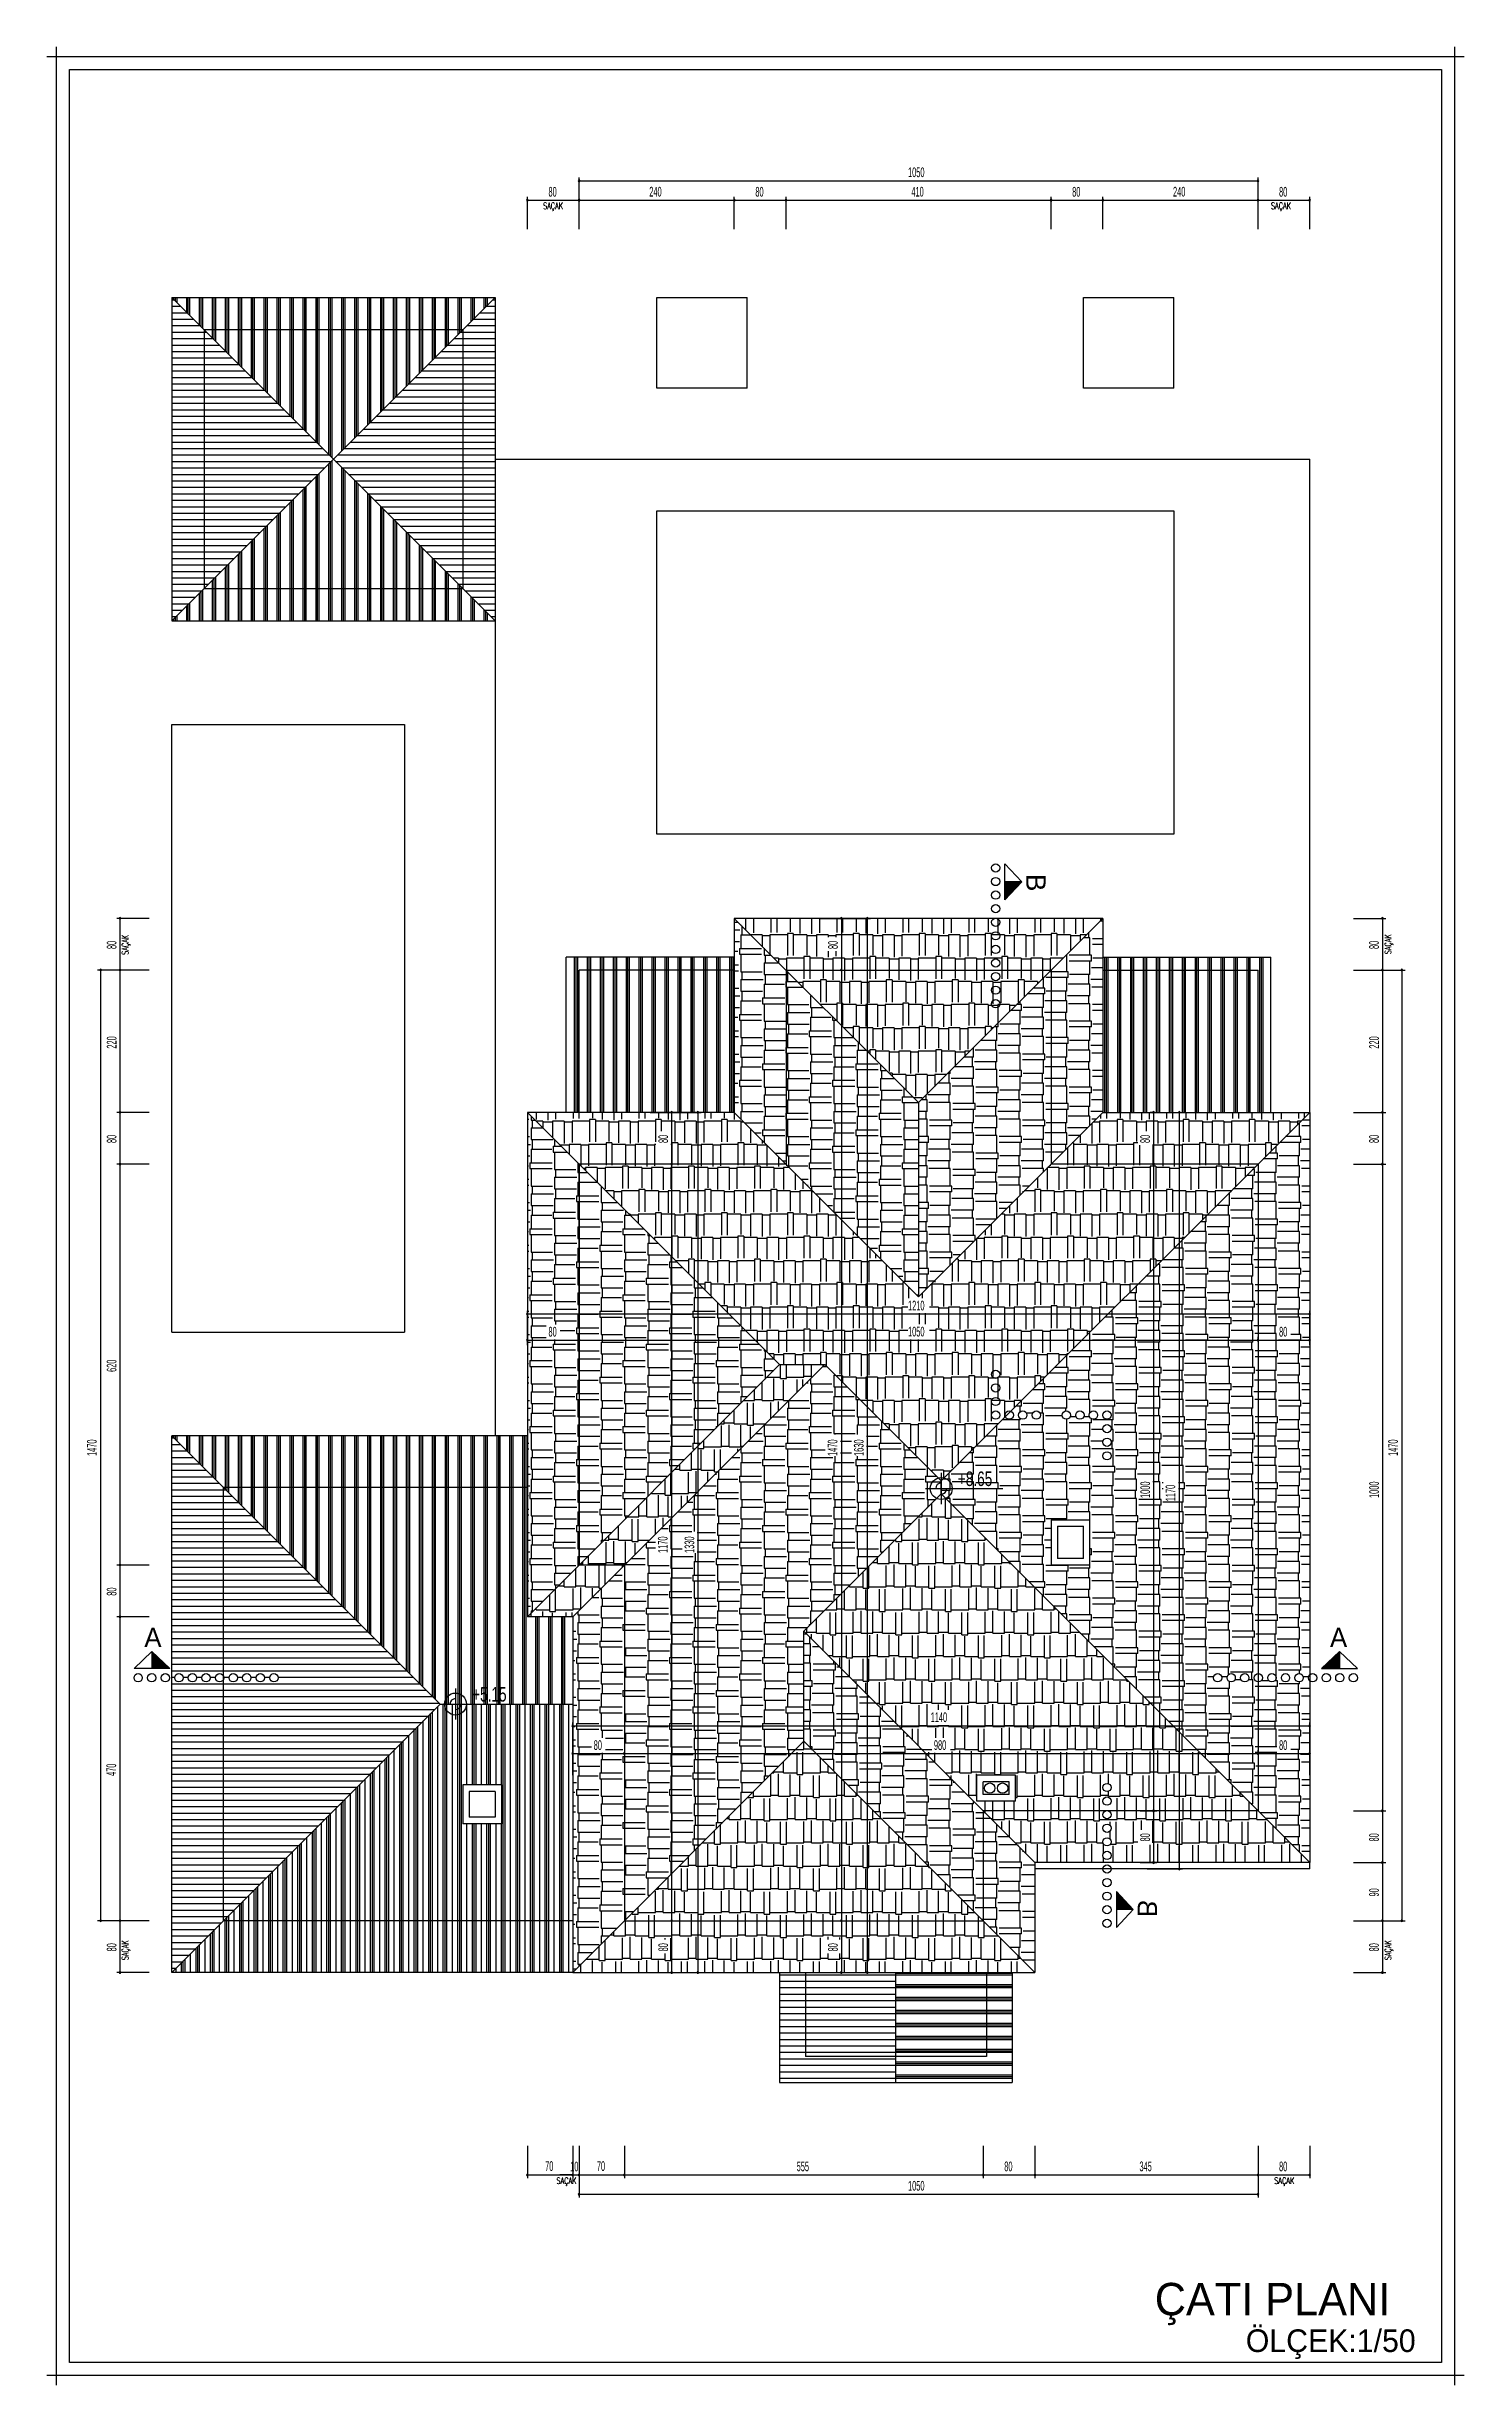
# Model space of a CAD drawing. Extents: x 3907.4 to 3911.57, y -3054.42 to -3053.7.
# Drawn here: x 3908.877 to 3909.315, y -3054.42 to -3053.696 of the extents above; entities that cross this region are included whole.
import ezdxf
from ezdxf.enums import TextEntityAlignment as Align

# ---------------------------------------------------------------- set-up
doc = ezdxf.new("R2010")
doc.units = 0
doc.header["$LTSCALE"] = 2
doc.header["$MEASUREMENT"] = 0
doc.linetypes.add('ACAD_ISO03W100', pattern=[30, 12, -18])
doc.linetypes.add('ACAD_ISO07W100', pattern=[3.5, 0.5, -3])
doc.layers.get('0').update_dxf_attribs({"linetype": 'CONTINUOUS'})
for name, color, linetype in [('AĞAÇ', 9, 'CONTINUOUS'), ('DUVAR', 7, 'CONTINUOUS'), ('MB', 11, 'CONTINUOUS'), ('OLÇÜ', 6, 'CONTINUOUS'), ('TARAMA', 9, 'CONTINUOUS'), ('TEXT', 11, 'CONTINUOUS'), ('ÇATI', 7, 'CONTINUOUS')]:
    doc.layers.add(name, color=color, linetype=linetype)
doc.styles.add('İSİM', font='comicbd.ttf')
doc.styles.add('KAPı-PEN', font='simplex.shx', dxfattribs={"width": 0.7, "height": 10})
doc.styles.add('MAHAL', font='stylu.ttf', dxfattribs={"width": 0.7, "height": 20})
doc.styles.add('ÖLÇÜ', font='stylu.ttf', dxfattribs={"width": 0.5})

msp = doc.modelspace()

# ---------------------------------------------------------------- texts
at = {"layer": 'OLÇÜ', "color": 62, "style": 'ÖLÇÜ', "width": 0.5}
for s, p in [('1050', (3909.14299, -3053.7368)), ('80', (3909.03176, -3053.74283)), ('240', (3909.06295, -3053.7428)), ('80', (3909.09576, -3053.74283)), ('410', (3909.14402, -3053.7428)), ('80', (3909.19376, -3053.74283)), ('240', (3909.22495, -3053.7428)), ('80', (3909.25776, -3053.74283)), ('1210', (3909.14299, -3054.08728)), ('80', (3909.03176, -3054.09537)), ('1050', (3909.14299, -3054.09534)), ('80', (3909.25776, -3054.09537)), ('1140', (3909.14999, -3054.2146)), ('80', (3909.04576, -3054.22322)), ('980', (3909.15099, -3054.22322)), ('80', (3909.25776, -3054.22322)), ('70', (3909.03073, -3054.35341)), ('10', (3909.03848, -3054.35354)), ('70', (3909.04673, -3054.35341)), ('555', (3909.10854, -3054.35351)), ('80', (3909.17276, -3054.35352)), ('345', (3909.21457, -3054.3535)), ('80', (3909.25776, -3054.35352)), ('1050', (3909.14299, -3054.3595))]:
    msp.add_text(s, height=0.003, dxfattribs=at).set_placement(p)
at = {"layer": 'OLÇÜ', "style": 'KAPı-PEN', "width": 0.7}
for p in [(3909.03009, -3053.74668), (3909.25526, -3053.74668), (3909.03422, -3054.35744), (3909.25628, -3054.35744)]:
    msp.add_text('SAÇAK', height=0.002, dxfattribs=at).set_placement(p)
for p in [(3908.90181, -3053.97733), (3909.29246, -3053.97714), (3908.90181, -3054.28826), (3909.29246, -3054.28826)]:
    msp.add_text('SAÇAK', height=0.002, rotation=90, dxfattribs=at).set_placement(p)
at = {"layer": 'OLÇÜ', "color": 62, "style": 'ÖLÇÜ', "width": 0.5}
for s, p in [('80', (3908.89813, -3053.97552)), ('80', (3909.12125, -3053.97552)), ('80', (3909.28862, -3053.97552)), ('220', (3908.89815, -3054.00633)), ('220', (3909.28864, -3054.00633)), ('80', (3908.89813, -3054.03552)), ('80', (3909.06875, -3054.03552)), ('80', (3909.21782, -3054.03552)), ('80', (3909.28862, -3054.03552)), ('620', (3908.89812, -3054.1063)), ('1470', (3908.89202, -3054.13229)), ('1470', (3909.12114, -3054.13229)), ('1630', (3909.12925, -3054.13229)), ('1470', (3909.29451, -3054.13229)), ('1000', (3909.21784, -3054.14529)), ('1170', (3909.22565, -3054.14629)), ('1000', (3909.28864, -3054.14529)), ('1170', (3909.06863, -3054.16229)), ('1330', (3909.07686, -3054.16229)), ('80', (3908.89813, -3054.17552)), ('470', (3908.89802, -3054.23125)), ('80', (3909.21782, -3054.25152)), ('80', (3909.28862, -3054.25152)), ('90', (3909.28863, -3054.26854)), ('80', (3908.89813, -3054.28552)), ('80', (3909.06875, -3054.28552)), ('80', (3909.12125, -3054.28552)), ('80', (3909.28862, -3054.28552))]:
    msp.add_text(s, height=0.003, rotation=90, dxfattribs=at).set_placement(p)
at = {"layer": 'TEXT', "style": 'İSİM'}
for s, height, p in [('ÇATI PLANI', 0.01, (3909.21931, -3054.39804)), ('ÖLÇEK:1/50', 0.007, (3909.24747, -3054.40941))]:
    msp.add_text(s, height=height, dxfattribs=at).set_placement(p)
msp.add_attdef('B', text='A', height=0.006, rotation=270, dxfattribs=at).set_placement((3909.17956, -3053.955), align=Align.CENTER)
at = {"layer": 'TEXT', "color": 3, "style": 'MAHAL', "width": 0.7}
for tag, text, p in [('+8.65', '+8.65', (3909.16372, -3054.14159)), ('+5.15', '+5.15', (3909.01347, -3054.20825))]:
    msp.add_attdef(tag, text=text, height=0.0045, dxfattribs=at).set_placement(p, align=Align.CENTER)
at = {"layer": 'TEXT', "style": 'İSİM'}
msp.add_attdef('A', text='A', height=0.006, dxfattribs=at).set_placement((3908.90941, -3054.19142), align=Align.CENTER)
at = {"layer": 'TEXT', "style": 'İSİM', "text_generation_flag": 4}
for tag, rotation, p in [('A', 180, (3909.27618, -3054.19142)), ('B', 90, (3909.21402, -3054.27227))]:
    msp.add_attdef(tag, text='A', height=0.006, rotation=rotation, dxfattribs=at).set_placement(p, align=Align.CENTER)

# ---------------------------------------------------------------- hatches: boundary and pattern name
at = {"layer": 'TEXT'}
for points in [[(3909.17296, -3053.95471), (3909.17296, -3053.96027), (3909.17821, -3053.95471)], [(3908.90912, -3054.19802), (3908.91467, -3054.19802), (3908.90912, -3054.19277)], [(3909.27647, -3054.19802), (3909.27091, -3054.19802), (3909.27647, -3054.19277)], [(3909.20743, -3054.27256), (3909.20743, -3054.267), (3909.21267, -3054.27256)]]:
    msp.add_hatch(color=256, dxfattribs=at).paths.add_polyline_path(points)

# ---------------------------------------------------------------- linework, layer by layer
at = {"color": 0, "linetype": 'ByBlock'}
for centre, start, end in [((3909.04125, -3053.73794), 0, 180), ((3909.04125, -3053.73794), 180, 0), ((3909.25125, -3053.73794), 0, 180), ((3909.25125, -3053.73794), 180, 0), ((3909.02525, -3053.74394), 0, 180), ((3909.02525, -3053.74394), 180, 0), ((3909.04125, -3053.74394), 0, 180), ((3909.04125, -3053.74394), 0, 180), ((3909.04125, -3053.74394), 180, 0), ((3909.04125, -3053.74394), 180, 0), ((3909.08925, -3053.74394), 0, 180), ((3909.08925, -3053.74394), 0, 180), ((3909.08925, -3053.74394), 180, 0), ((3909.08925, -3053.74394), 180, 0), ((3909.10525, -3053.74394), 0, 180), ((3909.10525, -3053.74394), 0, 180), ((3909.10525, -3053.74394), 180, 0), ((3909.10525, -3053.74394), 180, 0), ((3909.18725, -3053.74394), 0, 180), ((3909.18725, -3053.74394), 0, 180), ((3909.18725, -3053.74394), 180, 0), ((3909.18725, -3053.74394), 180, 0), ((3909.20325, -3053.74394), 0, 180), ((3909.20325, -3053.74394), 0, 180), ((3909.20325, -3053.74394), 180, 0), ((3909.20325, -3053.74394), 180, 0), ((3909.25125, -3053.74394), 0, 180), ((3909.25125, -3053.74394), 0, 180), ((3909.25125, -3053.74394), 180, 0), ((3909.25125, -3053.74394), 180, 0), ((3909.26725, -3053.74394), 0, 180), ((3909.26725, -3053.74394), 180, 0), ((3908.89925, -3053.96603), 90, 270), ((3908.89925, -3053.96603), 270, 90), ((3909.12236, -3053.96603), 90, 270), ((3909.12236, -3053.96603), 270, 90), ((3909.13037, -3053.96603), 90, 270), ((3909.13037, -3053.96603), 270, 90), ((3909.28974, -3053.96603), 90, 270), ((3909.28974, -3053.96603), 270, 90), ((3908.89325, -3053.98203), 90, 270), ((3908.89325, -3053.98203), 270, 90), ((3908.89925, -3053.98203), 90, 270), ((3908.89925, -3053.98203), 90, 270), ((3908.89925, -3053.98203), 270, 90), ((3908.89925, -3053.98203), 270, 90), ((3909.12236, -3053.98203), 90, 270), ((3909.12236, -3053.98203), 90, 270), ((3909.12236, -3053.98203), 270, 90), ((3909.12236, -3053.98203), 270, 90), ((3909.28974, -3053.98203), 90, 270), ((3909.28974, -3053.98203), 90, 270), ((3909.28974, -3053.98203), 270, 90), ((3909.28974, -3053.98203), 270, 90), ((3909.29574, -3053.98203), 90, 270), ((3909.29574, -3053.98203), 270, 90), ((3908.89925, -3054.02603), 90, 270), ((3908.89925, -3054.02603), 90, 270), ((3908.89925, -3054.02603), 270, 90), ((3908.89925, -3054.02603), 270, 90), ((3909.06986, -3054.02603), 90, 270), ((3909.06986, -3054.02603), 270, 90), ((3909.07797, -3054.02603), 90, 270), ((3909.07797, -3054.02603), 270, 90), ((3909.21893, -3054.02603), 90, 270), ((3909.21893, -3054.02603), 270, 90), ((3909.22688, -3054.02603), 90, 270), ((3909.22688, -3054.02603), 270, 90), ((3909.28974, -3054.02603), 90, 270), ((3909.28974, -3054.02603), 90, 270), ((3909.28974, -3054.02603), 270, 90), ((3909.28974, -3054.02603), 270, 90), ((3908.89925, -3054.04203), 90, 270), ((3908.89925, -3054.04203), 90, 270), ((3908.89925, -3054.04203), 270, 90), ((3908.89925, -3054.04203), 270, 90), ((3909.06986, -3054.04203), 90, 270), ((3909.06986, -3054.04203), 90, 270), ((3909.06986, -3054.04203), 270, 90), ((3909.06986, -3054.04203), 270, 90), ((3909.21893, -3054.04203), 90, 270), ((3909.21893, -3054.04203), 90, 270), ((3909.21893, -3054.04203), 270, 90), ((3909.21893, -3054.04203), 270, 90), ((3909.28974, -3054.04203), 90, 270), ((3909.28974, -3054.04203), 90, 270), ((3909.28974, -3054.04203), 270, 90), ((3909.28974, -3054.04203), 270, 90), ((3909.02525, -3054.08837), 0, 180), ((3909.02525, -3054.08837), 180, 0), ((3909.26725, -3054.08837), 0, 180), ((3909.26725, -3054.08837), 180, 0), ((3909.02525, -3054.09648), 0, 180), ((3909.02525, -3054.09648), 180, 0), ((3909.04125, -3054.09648), 0, 180), ((3909.04125, -3054.09648), 0, 180), ((3909.04125, -3054.09648), 180, 0), ((3909.04125, -3054.09648), 180, 0), ((3909.25125, -3054.09648), 0, 180), ((3909.25125, -3054.09648), 0, 180), ((3909.25125, -3054.09648), 180, 0), ((3909.25125, -3054.09648), 180, 0), ((3909.26725, -3054.09648), 0, 180), ((3909.26725, -3054.09648), 180, 0), ((3908.89925, -3054.16603), 90, 270), ((3908.89925, -3054.16603), 90, 270), ((3908.89925, -3054.16603), 270, 90), ((3908.89925, -3054.16603), 270, 90), ((3908.89925, -3054.18203), 90, 270), ((3908.89925, -3054.18203), 90, 270), ((3908.89925, -3054.18203), 270, 90), ((3908.89925, -3054.18203), 270, 90), ((3909.03925, -3054.21575), 0, 180), ((3909.03925, -3054.21575), 180, 0), ((3909.26725, -3054.21575), 0, 180), ((3909.26725, -3054.21575), 180, 0), ((3909.03925, -3054.22433), 0, 180), ((3909.03925, -3054.22433), 180, 0), ((3909.05525, -3054.22433), 0, 180), ((3909.05525, -3054.22433), 0, 180), ((3909.05525, -3054.22433), 180, 0), ((3909.05525, -3054.22433), 180, 0), ((3909.25125, -3054.22433), 0, 180), ((3909.25125, -3054.22433), 0, 180), ((3909.25125, -3054.22433), 180, 0), ((3909.25125, -3054.22433), 180, 0), ((3909.26725, -3054.22433), 0, 180), ((3909.26725, -3054.22433), 180, 0), ((3909.21893, -3054.24203), 90, 270), ((3909.21893, -3054.24203), 90, 270), ((3909.21893, -3054.24203), 270, 90), ((3909.21893, -3054.24203), 270, 90), ((3909.28974, -3054.24203), 90, 270), ((3909.28974, -3054.24203), 90, 270), ((3909.28974, -3054.24203), 270, 90), ((3909.28974, -3054.24203), 270, 90), ((3909.21893, -3054.25803), 90, 270), ((3909.21893, -3054.25803), 270, 90), ((3909.22688, -3054.26003), 90, 270), ((3909.22688, -3054.26003), 270, 90), ((3909.28974, -3054.25803), 90, 270), ((3909.28974, -3054.25803), 90, 270), ((3909.28974, -3054.25803), 270, 90), ((3909.28974, -3054.25803), 270, 90), ((3908.89325, -3054.27603), 90, 270), ((3908.89325, -3054.27603), 270, 90), ((3908.89925, -3054.27603), 90, 270), ((3908.89925, -3054.27603), 90, 270), ((3908.89925, -3054.27603), 270, 90), ((3908.89925, -3054.27603), 270, 90), ((3909.06986, -3054.27603), 90, 270), ((3909.06986, -3054.27603), 90, 270), ((3909.06986, -3054.27603), 270, 90), ((3909.06986, -3054.27603), 270, 90), ((3909.12236, -3054.27603), 90, 270), ((3909.12236, -3054.27603), 90, 270), ((3909.12236, -3054.27603), 270, 90), ((3909.12236, -3054.27603), 270, 90), ((3909.28974, -3054.27603), 90, 270), ((3909.28974, -3054.27603), 90, 270), ((3909.28974, -3054.27603), 270, 90), ((3909.28974, -3054.27603), 270, 90), ((3909.29574, -3054.27603), 90, 270), ((3909.29574, -3054.27603), 270, 90), ((3908.89925, -3054.29203), 90, 270), ((3908.89925, -3054.29203), 270, 90), ((3909.06986, -3054.29203), 90, 270), ((3909.06986, -3054.29203), 270, 90), ((3909.07797, -3054.29203), 90, 270), ((3909.07797, -3054.29203), 270, 90), ((3909.12236, -3054.29203), 90, 270), ((3909.12236, -3054.29203), 270, 90), ((3909.13037, -3054.29203), 90, 270), ((3909.13037, -3054.29203), 270, 90), ((3909.28974, -3054.29203), 90, 270), ((3909.28974, -3054.29203), 270, 90), ((3909.02525, -3054.35464), 0, 180), ((3909.02525, -3054.35464), 180, 0), ((3909.03925, -3054.35464), 0, 180), ((3909.03925, -3054.35464), 0, 180), ((3909.03925, -3054.35464), 180, 0), ((3909.03925, -3054.35464), 180, 0), ((3909.04125, -3054.35464), 0, 180), ((3909.04125, -3054.35464), 0, 180), ((3909.04125, -3054.35464), 180, 0), ((3909.04125, -3054.35464), 180, 0), ((3909.05525, -3054.35464), 0, 180), ((3909.05525, -3054.35464), 0, 180), ((3909.05525, -3054.35464), 180, 0), ((3909.05525, -3054.35464), 180, 0), ((3909.16625, -3054.35464), 0, 180), ((3909.16625, -3054.35464), 0, 180), ((3909.16625, -3054.35464), 180, 0), ((3909.16625, -3054.35464), 180, 0), ((3909.18225, -3054.35464), 0, 180), ((3909.18225, -3054.35464), 0, 180), ((3909.18225, -3054.35464), 180, 0), ((3909.18225, -3054.35464), 180, 0), ((3909.25125, -3054.35464), 0, 180), ((3909.25125, -3054.35464), 0, 180), ((3909.25125, -3054.35464), 180, 0), ((3909.25125, -3054.35464), 180, 0), ((3909.26725, -3054.35464), 0, 180), ((3909.26725, -3054.35464), 180, 0), ((3909.04125, -3054.36064), 0, 180), ((3909.04125, -3054.36064), 180, 0), ((3909.25125, -3054.36064), 0, 180), ((3909.25125, -3054.36064), 180, 0)]:
    msp.add_arc(centre, 0.00025, start, end, dxfattribs=at)
at = {"layer": 'AĞAÇ'}
for p, q in [((3908.91525, -3054.09403), (3908.91525, -3053.90603)), ((3908.91525, -3053.90603), (3908.98725, -3053.90603)), ((3908.98725, -3053.90603), (3908.98725, -3054.09403)), ((3908.91525, -3054.09403), (3908.98725, -3054.09403))]:
    msp.add_line(p, q, dxfattribs=at)
at = {"layer": 'DUVAR'}
for p, q in [((3909.18725, -3054.15203), (3909.18725, -3054.16603)), ((3909.18725, -3054.15203), (3909.19925, -3054.15203)), ((3909.19925, -3054.16603), (3909.19925, -3054.15203)), ((3909.18925, -3054.15403), (3909.19725, -3054.15403)), ((3909.18925, -3054.15403), (3909.18925, -3054.16403)), ((3909.19725, -3054.16403), (3909.19725, -3054.15403)), ((3909.19925, -3054.16603), (3909.18725, -3054.16603)), ((3909.19725, -3054.16403), (3909.18925, -3054.16403)), ((3909.16425, -3054.23903), (3909.16425, -3054.23103)), ((3909.17625, -3054.23103), (3909.16425, -3054.23103)), ((3909.17425, -3054.23303), (3909.16625, -3054.23303)), ((3909.16625, -3054.23703), (3909.16625, -3054.23303)), ((3909.17425, -3054.23703), (3909.17425, -3054.23303)), ((3909.17625, -3054.23903), (3909.17625, -3054.23103)), ((3909.01725, -3054.23403), (3909.00525, -3054.23403)), ((3909.00525, -3054.23403), (3909.00525, -3054.24603)), ((3909.01525, -3054.23603), (3909.00725, -3054.23603)), ((3909.00725, -3054.23603), (3909.00725, -3054.24403)), ((3909.01525, -3054.23603), (3909.01525, -3054.24403)), ((3909.01725, -3054.23403), (3909.01725, -3054.24603)), ((3909.17625, -3054.23903), (3909.16425, -3054.23903)), ((3909.17425, -3054.23703), (3909.16625, -3054.23703)), ((3909.01725, -3054.24603), (3909.00525, -3054.24603)), ((3909.01525, -3054.24403), (3909.00725, -3054.24403))]:
    msp.add_line(p, q, dxfattribs=at)
for centre in [(3909.16825, -3054.23503), (3909.17225, -3054.23503)]:
    msp.add_circle(centre, 0.0016, dxfattribs=at)
at = {"layer": 'MB', "color": 2}
for p, q in [((3908.91525, -3053.77403), (3909.01525, -3053.87403)), ((3909.01525, -3053.77403), (3908.91525, -3053.87403)), ((3908.91525, -3053.77403), (3909.01525, -3053.77403)), ((3908.91525, -3053.77403), (3908.91525, -3053.87403)), ((3909.01525, -3053.77403), (3909.01525, -3053.87403)), ((3908.91525, -3053.87403), (3909.01525, -3053.87403))]:
    msp.add_line(p, q, dxfattribs=at)
at = {"layer": 'MB', "color": 9}
for p, q in [((3909.06525, -3053.77403), (3909.09325, -3053.77403)), ((3909.06525, -3053.80203), (3909.06525, -3053.77403)), ((3909.06525, -3053.77403), (3909.09325, -3053.77403)), ((3909.09325, -3053.80203), (3909.09325, -3053.77403)), ((3909.19725, -3053.77403), (3909.22525, -3053.77403)), ((3909.19725, -3053.80203), (3909.19725, -3053.77403)), ((3909.19725, -3053.77403), (3909.22525, -3053.77403)), ((3909.22525, -3053.80203), (3909.22525, -3053.77403)), ((3909.09325, -3053.80203), (3909.06525, -3053.80203)), ((3909.22525, -3053.80203), (3909.19725, -3053.80203)), ((3909.01525, -3053.82403), (3909.26725, -3053.82403)), ((3909.01525, -3053.82403), (3909.01525, -3054.12603)), ((3909.26725, -3054.02603), (3909.26725, -3053.82403)), ((3909.06525, -3053.84003), (3909.22525, -3053.84003)), ((3909.06525, -3053.94003), (3909.06525, -3053.84003)), ((3909.22525, -3053.84003), (3909.22525, -3053.94003)), ((3909.22525, -3053.94003), (3909.06525, -3053.94003)), ((3909.26725, -3054.26003), (3909.18225, -3054.26003)), ((3909.26725, -3054.26003), (3909.26725, -3054.25803))]:
    msp.add_line(p, q, dxfattribs=at)
at = {"layer": 'MB', "color": 6, "linetype": 'ACAD_ISO07W100', "ltscale": 5}
for p, q in [((3908.92525, -3053.78403), (3908.92525, -3053.86403)), ((3909.00525, -3053.78403), (3908.92525, -3053.78403)), ((3909.00525, -3053.78403), (3909.00525, -3053.86403)), ((3908.92525, -3053.86403), (3909.00525, -3053.86403))]:
    msp.add_line(p, q, dxfattribs=at)
at = {"layer": 'MB', "color": 2, "linetype": 'ACAD_ISO07W100', "ltscale": 2}
for p, q in [((3909.08925, -3053.98203), (3909.04125, -3053.98203)), ((3909.04125, -3054.02603), (3909.04125, -3053.98203)), ((3909.20325, -3053.98203), (3909.25125, -3053.98203)), ((3909.25125, -3054.02603), (3909.25125, -3053.98203))]:
    msp.add_line(p, q, dxfattribs=at)
at = {"layer": 'MB', "color": 7, "linetype": 'ACAD_ISO03W100', "ltscale": 0.5}
for p, q in [((3909.10525, -3053.98203), (3909.10525, -3054.04203)), ((3909.10525, -3053.98203), (3909.18725, -3053.98203)), ((3909.18725, -3053.98203), (3909.18725, -3054.04203)), ((3909.04125, -3054.04203), (3909.04125, -3054.16603)), ((3909.10525, -3054.04203), (3909.04125, -3054.04203)), ((3909.25125, -3054.04203), (3909.18725, -3054.04203)), ((3909.25125, -3054.04203), (3909.25125, -3054.24203)), ((3909.05525, -3054.16603), (3909.04125, -3054.16603)), ((3909.05525, -3054.16603), (3909.05525, -3054.27603)), ((3909.25125, -3054.24203), (3909.16625, -3054.24203)), ((3909.16625, -3054.24203), (3909.16625, -3054.27603)), ((3909.05525, -3054.27603), (3909.16625, -3054.27603))]:
    msp.add_line(p, q, dxfattribs=at)
at = {"layer": 'MB', "color": 3}
for p, q in [((3908.91525, -3054.29203), (3908.91525, -3054.12603)), ((3909.02525, -3054.12603), (3908.91525, -3054.12603)), ((3908.91525, -3054.12603), (3908.99825, -3054.20903)), ((3909.01525, -3054.12603), (3908.91525, -3054.12603)), ((3908.91525, -3054.29203), (3908.99825, -3054.20903)), ((3908.99825, -3054.20903), (3909.03925, -3054.20903)), ((3909.03925, -3054.29203), (3908.91525, -3054.29203)), ((3909.10325, -3054.29203), (3909.10325, -3054.32603)), ((3909.10325, -3054.29203), (3909.10325, -3054.32603)), ((3909.13925, -3054.32603), (3909.13925, -3054.29203)), ((3909.17525, -3054.29203), (3909.17525, -3054.32603)), ((3909.10325, -3054.32603), (3909.17525, -3054.32603)), ((3909.10325, -3054.32603), (3909.17525, -3054.32603))]:
    msp.add_line(p, q, dxfattribs=at)
at = {"layer": 'MB', "color": 2, "linetype": 'ACAD_ISO07W100', "ltscale": 5}
for p, q in [((3908.93125, -3054.27603), (3908.93125, -3054.14203)), ((3909.02525, -3054.14203), (3908.93125, -3054.14203)), ((3909.03925, -3054.27603), (3908.93125, -3054.27603)), ((3909.11125, -3054.29203), (3909.11125, -3054.31803)), ((3909.16725, -3054.29203), (3909.16725, -3054.31803)), ((3909.16725, -3054.31803), (3909.11125, -3054.31803))]:
    msp.add_line(p, q, dxfattribs=at)
at = {"layer": 'OLÇÜ', "color": 6}
for p, q in [((3909.04125, -3053.74694), (3909.04125, -3053.73694)), ((3909.04125, -3053.73794), (3909.25125, -3053.73794)), ((3909.25125, -3053.74694), (3909.25125, -3053.73694)), ((3909.02525, -3053.75294), (3909.02525, -3053.74294)), ((3909.02525, -3053.74394), (3909.04125, -3053.74394)), ((3909.04125, -3053.75294), (3909.04125, -3053.74294)), ((3909.04125, -3053.75294), (3909.04125, -3053.74294)), ((3909.04125, -3053.74394), (3909.08925, -3053.74394)), ((3909.08925, -3053.75294), (3909.08925, -3053.74294)), ((3909.08925, -3053.75294), (3909.08925, -3053.74294)), ((3909.08925, -3053.74394), (3909.10525, -3053.74394)), ((3909.10525, -3053.75294), (3909.10525, -3053.74294)), ((3909.10525, -3053.75294), (3909.10525, -3053.74294)), ((3909.10525, -3053.74394), (3909.18725, -3053.74394)), ((3909.18725, -3053.75294), (3909.18725, -3053.74294)), ((3909.18725, -3053.75294), (3909.18725, -3053.74294)), ((3909.18725, -3053.74394), (3909.20325, -3053.74394)), ((3909.20325, -3053.75294), (3909.20325, -3053.74294)), ((3909.20325, -3053.75294), (3909.20325, -3053.74294)), ((3909.20325, -3053.74394), (3909.25125, -3053.74394)), ((3909.25125, -3053.75294), (3909.25125, -3053.74294)), ((3909.25125, -3053.75294), (3909.25125, -3053.74294)), ((3909.25125, -3053.74394), (3909.26725, -3053.74394)), ((3909.26725, -3053.75294), (3909.26725, -3053.74294)), ((3908.90825, -3053.96603), (3908.89825, -3053.96603)), ((3908.89925, -3053.98203), (3908.89925, -3053.96603)), ((3909.11548, -3053.96603), (3909.13137, -3053.96603)), ((3909.12025, -3053.96603), (3909.12336, -3053.96603)), ((3909.12236, -3053.96603), (3909.12236, -3053.98203)), ((3909.13037, -3053.96603), (3909.13037, -3054.29203)), ((3909.28074, -3053.96603), (3909.29074, -3053.96603)), ((3909.28974, -3053.96603), (3909.28974, -3053.98203)), ((3908.90225, -3053.98203), (3908.89225, -3053.98203)), ((3908.89325, -3054.27603), (3908.89325, -3053.98203)), ((3908.90825, -3053.98203), (3908.89825, -3053.98203)), ((3908.90825, -3053.98203), (3908.89825, -3053.98203)), ((3908.89925, -3054.02603), (3908.89925, -3053.98203)), ((3909.12025, -3053.98203), (3909.12336, -3053.98203)), ((3909.12025, -3053.98203), (3909.12336, -3053.98203)), ((3909.12236, -3053.98203), (3909.12236, -3054.27603)), ((3909.28074, -3053.98203), (3909.29074, -3053.98203)), ((3909.28074, -3053.98203), (3909.29074, -3053.98203)), ((3909.28674, -3053.98203), (3909.29674, -3053.98203)), ((3909.28974, -3053.98203), (3909.28974, -3054.02603)), ((3909.29574, -3053.98203), (3909.29574, -3054.27603)), ((3908.90825, -3054.02603), (3908.89825, -3054.02603)), ((3908.90825, -3054.02603), (3908.89825, -3054.02603)), ((3908.89925, -3054.04203), (3908.89925, -3054.02603)), ((3909.06325, -3054.02603), (3909.07897, -3054.02603)), ((3909.06986, -3054.02603), (3909.06986, -3054.04203)), ((3909.073, -3054.02603), (3909.07086, -3054.02603)), ((3909.07797, -3054.02603), (3909.07797, -3054.29203)), ((3909.21699, -3054.02603), (3909.22788, -3054.02603)), ((3909.21889, -3054.02603), (3909.21793, -3054.02603)), ((3909.21893, -3054.02603), (3909.21893, -3054.04203)), ((3909.22688, -3054.02603), (3909.22688, -3054.26003)), ((3909.28074, -3054.02603), (3909.29074, -3054.02603)), ((3909.28074, -3054.02603), (3909.29074, -3054.02603)), ((3909.28974, -3054.02603), (3909.28974, -3054.04203)), ((3908.90825, -3054.04203), (3908.89825, -3054.04203)), ((3908.90825, -3054.04203), (3908.89825, -3054.04203)), ((3908.89925, -3054.16603), (3908.89925, -3054.04203)), ((3909.06986, -3054.04203), (3909.06986, -3054.27603)), ((3909.073, -3054.04203), (3909.07086, -3054.04203)), ((3909.073, -3054.04203), (3909.07086, -3054.04203)), ((3909.21889, -3054.04203), (3909.21793, -3054.04203)), ((3909.21889, -3054.04203), (3909.21793, -3054.04203)), ((3909.21893, -3054.04203), (3909.21893, -3054.24203)), ((3909.28074, -3054.04203), (3909.29074, -3054.04203)), ((3909.28074, -3054.04203), (3909.29074, -3054.04203)), ((3909.28974, -3054.04203), (3909.28974, -3054.24203)), ((3909.02525, -3054.09803), (3909.02525, -3054.08737)), ((3909.02525, -3054.08837), (3909.26725, -3054.08837)), ((3909.26725, -3054.09803), (3909.26725, -3054.08737)), ((3909.02525, -3054.09287), (3909.02525, -3054.09548)), ((3909.04125, -3054.09287), (3909.04125, -3054.09548)), ((3909.04125, -3054.09287), (3909.04125, -3054.09548)), ((3909.25125, -3054.09621), (3909.25125, -3054.09548)), ((3909.25125, -3054.09621), (3909.25125, -3054.09548)), ((3909.26725, -3054.09621), (3909.26725, -3054.09548)), ((3909.02525, -3054.09648), (3909.04125, -3054.09648)), ((3909.04125, -3054.09648), (3909.25125, -3054.09648)), ((3909.25125, -3054.09648), (3909.26725, -3054.09648)), ((3908.90825, -3054.16603), (3908.89825, -3054.16603)), ((3908.90825, -3054.16603), (3908.89825, -3054.16603)), ((3908.89925, -3054.18203), (3908.89925, -3054.16603)), ((3908.90825, -3054.18203), (3908.89825, -3054.18203)), ((3908.90825, -3054.18203), (3908.89825, -3054.18203)), ((3908.89925, -3054.27603), (3908.89925, -3054.18203)), ((3909.03925, -3054.23103), (3909.03925, -3054.21475)), ((3909.03925, -3054.21575), (3909.26725, -3054.21575)), ((3909.26725, -3054.23103), (3909.26725, -3054.21475)), ((3909.03925, -3054.21929), (3909.03925, -3054.22333)), ((3909.03925, -3054.22433), (3909.05525, -3054.22433)), ((3909.05525, -3054.21929), (3909.05525, -3054.22333)), ((3909.05525, -3054.21929), (3909.05525, -3054.22333)), ((3909.05525, -3054.22433), (3909.25125, -3054.22433)), ((3909.25125, -3054.22454), (3909.25125, -3054.22333)), ((3909.25125, -3054.22454), (3909.25125, -3054.22333)), ((3909.25125, -3054.22433), (3909.26725, -3054.22433)), ((3909.26725, -3054.22454), (3909.26725, -3054.22333)), ((3909.21475, -3054.24203), (3909.21993, -3054.24203)), ((3909.21475, -3054.24203), (3909.21993, -3054.24203)), ((3909.21893, -3054.24203), (3909.21893, -3054.25803)), ((3909.28074, -3054.24203), (3909.29074, -3054.24203)), ((3909.28074, -3054.24203), (3909.29074, -3054.24203)), ((3909.28974, -3054.24203), (3909.28974, -3054.25803)), ((3909.21475, -3054.25803), (3909.21993, -3054.25803)), ((3909.21699, -3054.26003), (3909.22788, -3054.26003)), ((3909.28074, -3054.25803), (3909.29074, -3054.25803)), ((3909.28074, -3054.25803), (3909.29074, -3054.25803)), ((3909.28974, -3054.25803), (3909.28974, -3054.27603)), ((3908.90225, -3054.27603), (3908.89225, -3054.27603)), ((3908.90825, -3054.27603), (3908.89825, -3054.27603)), ((3908.90825, -3054.27603), (3908.89825, -3054.27603)), ((3908.89925, -3054.29203), (3908.89925, -3054.27603)), ((3909.06986, -3054.27603), (3909.06986, -3054.29203)), ((3909.07061, -3054.27603), (3909.07086, -3054.27603)), ((3909.07061, -3054.27603), (3909.07086, -3054.27603)), ((3909.10593, -3054.27603), (3909.12336, -3054.27603)), ((3909.10593, -3054.27603), (3909.12336, -3054.27603)), ((3909.12236, -3054.27603), (3909.12236, -3054.29203)), ((3909.28074, -3054.27603), (3909.29074, -3054.27603)), ((3909.28074, -3054.27603), (3909.29074, -3054.27603)), ((3909.28674, -3054.27603), (3909.29674, -3054.27603)), ((3909.28974, -3054.27603), (3909.28974, -3054.29203)), ((3908.90825, -3054.29203), (3908.89825, -3054.29203)), ((3909.06325, -3054.29203), (3909.07897, -3054.29203)), ((3909.07061, -3054.29203), (3909.07086, -3054.29203)), ((3909.10593, -3054.29203), (3909.13137, -3054.29203)), ((3909.10593, -3054.29203), (3909.12336, -3054.29203)), ((3909.28074, -3054.29203), (3909.29074, -3054.29203)), ((3909.02525, -3054.34564), (3909.02525, -3054.35564)), ((3909.03925, -3054.34564), (3909.03925, -3054.35564)), ((3909.03925, -3054.34564), (3909.03925, -3054.35564)), ((3909.04125, -3054.34564), (3909.04125, -3054.35564)), ((3909.04125, -3054.34564), (3909.04125, -3054.35564)), ((3909.05525, -3054.34564), (3909.05525, -3054.35564)), ((3909.05525, -3054.34564), (3909.05525, -3054.35564)), ((3909.16625, -3054.34564), (3909.16625, -3054.35564)), ((3909.16625, -3054.34564), (3909.16625, -3054.35564)), ((3909.18225, -3054.34564), (3909.18225, -3054.35564)), ((3909.18225, -3054.34564), (3909.18225, -3054.35564)), ((3909.25125, -3054.34564), (3909.25125, -3054.35564)), ((3909.25125, -3054.34564), (3909.25125, -3054.35564)), ((3909.26725, -3054.34564), (3909.26725, -3054.35564)), ((3909.02525, -3054.35464), (3909.03925, -3054.35464)), ((3909.03925, -3054.35464), (3909.03525, -3054.35464)), ((3909.03925, -3054.35464), (3909.04125, -3054.35464)), ((3909.04125, -3054.35164), (3909.04125, -3054.36164)), ((3909.04125, -3054.35464), (3909.04525, -3054.35464)), ((3909.04125, -3054.35464), (3909.05525, -3054.35464)), ((3909.05525, -3054.35464), (3909.16625, -3054.35464)), ((3909.16625, -3054.35464), (3909.18225, -3054.35464)), ((3909.18225, -3054.35464), (3909.25125, -3054.35464)), ((3909.25125, -3054.35164), (3909.25125, -3054.36164)), ((3909.25125, -3054.35464), (3909.26725, -3054.35464)), ((3909.04125, -3054.36064), (3909.25125, -3054.36064))]:
    msp.add_line(p, q, dxfattribs=at)
at = {"layer": 'TARAMA'}
for p, q in [((3908.91525, -3053.77472), (3908.91593, -3053.77472)), ((3908.91525, -3053.77672), (3908.91793, -3053.77672)), ((3908.91586, -3053.77464), (3908.91586, -3053.77403)), ((3908.91636, -3053.77514), (3908.91636, -3053.77403)), ((3908.91686, -3053.77564), (3908.91686, -3053.77403)), ((3908.91986, -3053.77864), (3908.91986, -3053.77403)), ((3908.92036, -3053.77914), (3908.92036, -3053.77403)), ((3908.92086, -3053.77964), (3908.92086, -3053.77403)), ((3908.92386, -3053.78264), (3908.92386, -3053.77403)), ((3908.92436, -3053.78314), (3908.92436, -3053.77403)), ((3908.92486, -3053.78364), (3908.92486, -3053.77403)), ((3908.92786, -3053.78403), (3908.92786, -3053.77403)), ((3908.92836, -3053.78403), (3908.92836, -3053.77403)), ((3908.92886, -3053.78403), (3908.92886, -3053.77403)), ((3908.93186, -3053.78403), (3908.93186, -3053.77403)), ((3908.93236, -3053.78403), (3908.93236, -3053.77403)), ((3908.93286, -3053.78403), (3908.93286, -3053.77403)), ((3908.93586, -3053.78403), (3908.93586, -3053.77403)), ((3908.93636, -3053.78403), (3908.93636, -3053.77403)), ((3908.93686, -3053.78403), (3908.93686, -3053.77403)), ((3908.93986, -3053.78403), (3908.93986, -3053.77403)), ((3908.94036, -3053.78403), (3908.94036, -3053.77403)), ((3908.94086, -3053.78403), (3908.94086, -3053.77403)), ((3908.94386, -3053.78403), (3908.94386, -3053.77403)), ((3908.94436, -3053.78403), (3908.94436, -3053.77403)), ((3908.94486, -3053.78403), (3908.94486, -3053.77403)), ((3908.94786, -3053.78403), (3908.94786, -3053.77403)), ((3908.94836, -3053.78403), (3908.94836, -3053.77403)), ((3908.94886, -3053.78403), (3908.94886, -3053.77403)), ((3908.95186, -3053.78403), (3908.95186, -3053.77403)), ((3908.95236, -3053.78403), (3908.95236, -3053.77403)), ((3908.95286, -3053.78403), (3908.95286, -3053.77403)), ((3908.95586, -3053.78403), (3908.95586, -3053.77403)), ((3908.95636, -3053.78403), (3908.95636, -3053.77403)), ((3908.95686, -3053.78403), (3908.95686, -3053.77403)), ((3908.95986, -3053.78403), (3908.95986, -3053.77403)), ((3908.96036, -3053.78403), (3908.96036, -3053.77403)), ((3908.96086, -3053.78403), (3908.96086, -3053.77403)), ((3908.96386, -3053.78403), (3908.96386, -3053.77403)), ((3908.96436, -3053.78403), (3908.96436, -3053.77403)), ((3908.96486, -3053.78403), (3908.96486, -3053.77403)), ((3908.96786, -3053.78403), (3908.96786, -3053.77403)), ((3908.96836, -3053.78403), (3908.96836, -3053.77403)), ((3908.96886, -3053.78403), (3908.96886, -3053.77403)), ((3908.97186, -3053.78403), (3908.97186, -3053.77403)), ((3908.97236, -3053.78403), (3908.97236, -3053.77403)), ((3908.97286, -3053.78403), (3908.97286, -3053.77403)), ((3908.97586, -3053.78403), (3908.97586, -3053.77403)), ((3908.97636, -3053.78403), (3908.97636, -3053.77403)), ((3908.97686, -3053.78403), (3908.97686, -3053.77403)), ((3908.97986, -3053.78403), (3908.97986, -3053.77403)), ((3908.98036, -3053.78403), (3908.98036, -3053.77403)), ((3908.98086, -3053.78403), (3908.98086, -3053.77403)), ((3908.98386, -3053.78403), (3908.98386, -3053.77403)), ((3908.98436, -3053.78403), (3908.98436, -3053.77403)), ((3908.98486, -3053.78403), (3908.98486, -3053.77403)), ((3908.98786, -3053.78403), (3908.98786, -3053.77403)), ((3908.98836, -3053.78403), (3908.98836, -3053.77403)), ((3908.98886, -3053.78403), (3908.98886, -3053.77403)), ((3908.99186, -3053.78403), (3908.99186, -3053.77403)), ((3908.99236, -3053.78403), (3908.99236, -3053.77403)), ((3908.99286, -3053.78403), (3908.99286, -3053.77403)), ((3908.99586, -3053.78403), (3908.99586, -3053.77403)), ((3908.99636, -3053.78403), (3908.99636, -3053.77403)), ((3908.99686, -3053.78403), (3908.99686, -3053.77403)), ((3908.99986, -3053.78403), (3908.99986, -3053.77403)), ((3909.00036, -3053.78403), (3909.00036, -3053.77403)), ((3909.00086, -3053.78403), (3909.00086, -3053.77403)), ((3909.00386, -3053.78403), (3909.00386, -3053.77403)), ((3909.00436, -3053.78403), (3909.00436, -3053.77403)), ((3909.00486, -3053.78403), (3909.00486, -3053.77403)), ((3909.00786, -3053.78141), (3909.00786, -3053.77403)), ((3909.00836, -3053.78091), (3909.00836, -3053.77403)), ((3909.00886, -3053.78041), (3909.00886, -3053.77403)), ((3909.01186, -3053.77741), (3909.01186, -3053.77403)), ((3909.01236, -3053.77691), (3909.01236, -3053.77403)), ((3909.01256, -3053.77672), (3909.01525, -3053.77672)), ((3909.01286, -3053.77641), (3909.01286, -3053.77403)), ((3909.01456, -3053.77472), (3909.01525, -3053.77472)), ((3908.91525, -3053.77872), (3908.91993, -3053.77872)), ((3908.91525, -3053.78072), (3908.92193, -3053.78072)), ((3908.91525, -3053.78272), (3908.92393, -3053.78272)), ((3908.91525, -3053.78472), (3908.92525, -3053.78472)), ((3908.92525, -3053.78472), (3908.92593, -3053.78472)), ((3908.92786, -3053.78664), (3908.92786, -3053.78403)), ((3908.92836, -3053.78714), (3908.92836, -3053.78403)), ((3908.92886, -3053.78764), (3908.92886, -3053.78403)), ((3908.93186, -3053.79064), (3908.93186, -3053.78403)), ((3908.93236, -3053.79114), (3908.93236, -3053.78403)), ((3908.93286, -3053.79164), (3908.93286, -3053.78403)), ((3908.93586, -3053.79464), (3908.93586, -3053.78403)), ((3908.93636, -3053.79514), (3908.93636, -3053.78403)), ((3908.93686, -3053.79564), (3908.93686, -3053.78403)), ((3908.93986, -3053.79864), (3908.93986, -3053.78403)), ((3908.94036, -3053.79914), (3908.94036, -3053.78403)), ((3908.94086, -3053.79964), (3908.94086, -3053.78403)), ((3908.94386, -3053.80264), (3908.94386, -3053.78403)), ((3908.94436, -3053.80314), (3908.94436, -3053.78403)), ((3908.94486, -3053.80364), (3908.94486, -3053.78403)), ((3908.94786, -3053.80664), (3908.94786, -3053.78403)), ((3908.94836, -3053.80714), (3908.94836, -3053.78403)), ((3908.94886, -3053.80764), (3908.94886, -3053.78403)), ((3908.95186, -3053.81064), (3908.95186, -3053.78403)), ((3908.95236, -3053.81114), (3908.95236, -3053.78403)), ((3908.95286, -3053.81164), (3908.95286, -3053.78403)), ((3908.95586, -3053.81464), (3908.95586, -3053.78403)), ((3908.95636, -3053.81514), (3908.95636, -3053.78403)), ((3908.95686, -3053.81564), (3908.95686, -3053.78403)), ((3908.95986, -3053.81864), (3908.95986, -3053.78403)), ((3908.96036, -3053.81914), (3908.96036, -3053.78403)), ((3908.96086, -3053.81964), (3908.96086, -3053.78403)), ((3908.96386, -3053.82264), (3908.96386, -3053.78403)), ((3908.96436, -3053.82314), (3908.96436, -3053.78403)), ((3908.96486, -3053.82364), (3908.96486, -3053.78403)), ((3908.96786, -3053.82141), (3908.96786, -3053.78403)), ((3908.96836, -3053.82091), (3908.96836, -3053.78403)), ((3908.96886, -3053.82041), (3908.96886, -3053.78403)), ((3908.97186, -3053.81741), (3908.97186, -3053.78403)), ((3908.97236, -3053.81691), (3908.97236, -3053.78403)), ((3908.97286, -3053.81641), (3908.97286, -3053.78403)), ((3908.97586, -3053.81341), (3908.97586, -3053.78403)), ((3908.97636, -3053.81291), (3908.97636, -3053.78403)), ((3908.97686, -3053.81241), (3908.97686, -3053.78403)), ((3908.97986, -3053.80941), (3908.97986, -3053.78403)), ((3908.98036, -3053.80891), (3908.98036, -3053.78403)), ((3908.98086, -3053.80841), (3908.98086, -3053.78403)), ((3908.98386, -3053.80541), (3908.98386, -3053.78403)), ((3908.98436, -3053.80491), (3908.98436, -3053.78403)), ((3908.98486, -3053.80441), (3908.98486, -3053.78403)), ((3908.98786, -3053.80141), (3908.98786, -3053.78403)), ((3908.98836, -3053.80091), (3908.98836, -3053.78403)), ((3908.98886, -3053.80041), (3908.98886, -3053.78403)), ((3908.99186, -3053.79741), (3908.99186, -3053.78403)), ((3908.99236, -3053.79691), (3908.99236, -3053.78403)), ((3908.99286, -3053.79641), (3908.99286, -3053.78403)), ((3908.99586, -3053.79341), (3908.99586, -3053.78403)), ((3908.99636, -3053.79291), (3908.99636, -3053.78403)), ((3908.99686, -3053.79241), (3908.99686, -3053.78403)), ((3908.99986, -3053.78941), (3908.99986, -3053.78403)), ((3909.00036, -3053.78891), (3909.00036, -3053.78403)), ((3909.00086, -3053.78841), (3909.00086, -3053.78403)), ((3909.00386, -3053.78541), (3909.00386, -3053.78403)), ((3909.00436, -3053.78491), (3909.00436, -3053.78403)), ((3909.00456, -3053.78472), (3909.00525, -3053.78472)), ((3909.00486, -3053.78441), (3909.00486, -3053.78403)), ((3909.00525, -3053.78472), (3909.01525, -3053.78472)), ((3909.00656, -3053.78272), (3909.01525, -3053.78272)), ((3909.00856, -3053.78072), (3909.01525, -3053.78072)), ((3909.01056, -3053.77872), (3909.01525, -3053.77872)), ((3908.91525, -3053.78672), (3908.92525, -3053.78672)), ((3908.91525, -3053.78872), (3908.92525, -3053.78872)), ((3908.91525, -3053.79072), (3908.92525, -3053.79072)), ((3908.92525, -3053.78672), (3908.92793, -3053.78672)), ((3908.92525, -3053.78872), (3908.92993, -3053.78872)), ((3908.92525, -3053.79072), (3908.93193, -3053.79072)), ((3908.99856, -3053.79072), (3909.00525, -3053.79072)), ((3909.00056, -3053.78872), (3909.00525, -3053.78872)), ((3909.00256, -3053.78672), (3909.00525, -3053.78672)), ((3909.00525, -3053.78672), (3909.01525, -3053.78672)), ((3909.00525, -3053.78872), (3909.01525, -3053.78872)), ((3909.00525, -3053.79072), (3909.01525, -3053.79072)), ((3908.91525, -3053.79272), (3908.92525, -3053.79272)), ((3908.91525, -3053.79472), (3908.92525, -3053.79472)), ((3908.91525, -3053.79672), (3908.92525, -3053.79672)), ((3908.91525, -3053.79872), (3908.92525, -3053.79872)), ((3908.92525, -3053.79272), (3908.93393, -3053.79272)), ((3908.92525, -3053.79472), (3908.93593, -3053.79472)), ((3908.92525, -3053.79672), (3908.93793, -3053.79672)), ((3908.92525, -3053.79872), (3908.93993, -3053.79872)), ((3908.99056, -3053.79872), (3909.00525, -3053.79872)), ((3908.99256, -3053.79672), (3909.00525, -3053.79672)), ((3908.99456, -3053.79472), (3909.00525, -3053.79472)), ((3908.99656, -3053.79272), (3909.00525, -3053.79272)), ((3909.00525, -3053.79272), (3909.01525, -3053.79272)), ((3909.00525, -3053.79472), (3909.01525, -3053.79472)), ((3909.00525, -3053.79672), (3909.01525, -3053.79672)), ((3909.00525, -3053.79872), (3909.01525, -3053.79872)), ((3908.91525, -3053.80072), (3908.92525, -3053.80072)), ((3908.91525, -3053.80272), (3908.92525, -3053.80272)), ((3908.91525, -3053.80472), (3908.92525, -3053.80472)), ((3908.92525, -3053.80072), (3908.94193, -3053.80072)), ((3908.92525, -3053.80272), (3908.94393, -3053.80272)), ((3908.92525, -3053.80472), (3908.94593, -3053.80472)), ((3908.98456, -3053.80472), (3909.00525, -3053.80472)), ((3908.98656, -3053.80272), (3909.00525, -3053.80272)), ((3908.98856, -3053.80072), (3909.00525, -3053.80072)), ((3909.00525, -3053.80072), (3909.01525, -3053.80072)), ((3909.00525, -3053.80272), (3909.01525, -3053.80272)), ((3909.00525, -3053.80472), (3909.01525, -3053.80472)), ((3908.91525, -3053.80672), (3908.92525, -3053.80672)), ((3908.91525, -3053.80872), (3908.92525, -3053.80872)), ((3908.91525, -3053.81072), (3908.92525, -3053.81072)), ((3908.91525, -3053.81272), (3908.92525, -3053.81272)), ((3908.92525, -3053.80672), (3908.94793, -3053.80672)), ((3908.92525, -3053.80872), (3908.94993, -3053.80872)), ((3908.92525, -3053.81072), (3908.95193, -3053.81072)), ((3908.92525, -3053.81272), (3908.95393, -3053.81272)), ((3908.97656, -3053.81272), (3909.00525, -3053.81272)), ((3908.97856, -3053.81072), (3909.00525, -3053.81072)), ((3908.98056, -3053.80872), (3909.00525, -3053.80872)), ((3908.98256, -3053.80672), (3909.00525, -3053.80672)), ((3909.00525, -3053.80672), (3909.01525, -3053.80672)), ((3909.00525, -3053.80872), (3909.01525, -3053.80872)), ((3909.00525, -3053.81072), (3909.01525, -3053.81072)), ((3909.00525, -3053.81272), (3909.01525, -3053.81272)), ((3908.91525, -3053.81472), (3908.92525, -3053.81472)), ((3908.91525, -3053.81672), (3908.92525, -3053.81672)), ((3908.91525, -3053.81872), (3908.92525, -3053.81872)), ((3908.91525, -3053.82072), (3908.92525, -3053.82072)), ((3908.92525, -3053.81472), (3908.95593, -3053.81472)), ((3908.92525, -3053.81672), (3908.95793, -3053.81672)), ((3908.92525, -3053.81872), (3908.95993, -3053.81872)), ((3908.92525, -3053.82072), (3908.96193, -3053.82072)), ((3908.96856, -3053.82072), (3909.00525, -3053.82072)), ((3908.97056, -3053.81872), (3909.00525, -3053.81872)), ((3908.97256, -3053.81672), (3909.00525, -3053.81672)), ((3908.97456, -3053.81472), (3909.00525, -3053.81472)), ((3909.00525, -3053.81472), (3909.01525, -3053.81472)), ((3909.00525, -3053.81672), (3909.01525, -3053.81672)), ((3909.00525, -3053.81872), (3909.01525, -3053.81872)), ((3909.00525, -3053.82072), (3909.01525, -3053.82072)), ((3908.91525, -3053.82272), (3908.92525, -3053.82272)), ((3908.91525, -3053.82472), (3908.92525, -3053.82472)), ((3908.91525, -3053.82672), (3908.92525, -3053.82672)), ((3908.92525, -3053.82272), (3908.96393, -3053.82272)), ((3908.92525, -3053.82472), (3908.96456, -3053.82472)), ((3908.92525, -3053.82672), (3908.96256, -3053.82672)), ((3908.96386, -3053.86403), (3908.96386, -3053.82541)), ((3908.96436, -3053.86403), (3908.96436, -3053.82491)), ((3908.96486, -3053.86403), (3908.96486, -3053.82441)), ((3908.96593, -3053.82472), (3909.00525, -3053.82472)), ((3908.96656, -3053.82272), (3909.00525, -3053.82272)), ((3908.96786, -3053.86403), (3908.96786, -3053.82664)), ((3908.96793, -3053.82672), (3909.00525, -3053.82672)), ((3908.96836, -3053.86403), (3908.96836, -3053.82714)), ((3908.96886, -3053.86403), (3908.96886, -3053.82764)), ((3909.00525, -3053.82272), (3909.01525, -3053.82272)), ((3909.00525, -3053.82472), (3909.01525, -3053.82472)), ((3909.00525, -3053.82672), (3909.01525, -3053.82672)), ((3908.91525, -3053.82872), (3908.92525, -3053.82872)), ((3908.91525, -3053.83072), (3908.92525, -3053.83072)), ((3908.91525, -3053.83272), (3908.92525, -3053.83272)), ((3908.91525, -3053.83472), (3908.92525, -3053.83472)), ((3908.92525, -3053.82872), (3908.96056, -3053.82872)), ((3908.92525, -3053.83072), (3908.95856, -3053.83072)), ((3908.92525, -3053.83272), (3908.95656, -3053.83272)), ((3908.92525, -3053.83472), (3908.95456, -3053.83472)), ((3908.95586, -3053.86403), (3908.95586, -3053.83341)), ((3908.95636, -3053.86403), (3908.95636, -3053.83291)), ((3908.95686, -3053.86403), (3908.95686, -3053.83241)), ((3908.95986, -3053.86403), (3908.95986, -3053.82941)), ((3908.96036, -3053.86403), (3908.96036, -3053.82891)), ((3908.96086, -3053.86403), (3908.96086, -3053.82841)), ((3908.96993, -3053.82872), (3909.00525, -3053.82872)), ((3908.97186, -3053.86403), (3908.97186, -3053.83064)), ((3908.97193, -3053.83072), (3909.00525, -3053.83072)), ((3908.97236, -3053.86403), (3908.97236, -3053.83114)), ((3908.97286, -3053.86403), (3908.97286, -3053.83164)), ((3908.97393, -3053.83272), (3909.00525, -3053.83272)), ((3908.97586, -3053.86403), (3908.97586, -3053.83464)), ((3908.97593, -3053.83472), (3909.00525, -3053.83472)), ((3908.97636, -3053.86403), (3908.97636, -3053.83514)), ((3909.00525, -3053.82872), (3909.01525, -3053.82872)), ((3909.00525, -3053.83072), (3909.01525, -3053.83072)), ((3909.00525, -3053.83272), (3909.01525, -3053.83272)), ((3909.00525, -3053.83472), (3909.01525, -3053.83472)), ((3908.91525, -3053.83672), (3908.92525, -3053.83672)), ((3908.91525, -3053.83872), (3908.92525, -3053.83872)), ((3908.91525, -3053.84072), (3908.92525, -3053.84072)), ((3908.92525, -3053.83672), (3908.95256, -3053.83672)), ((3908.92525, -3053.83872), (3908.95056, -3053.83872)), ((3908.92525, -3053.84072), (3908.94856, -3053.84072)), ((3908.94786, -3053.86403), (3908.94786, -3053.84141)), ((3908.94836, -3053.86403), (3908.94836, -3053.84091)), ((3908.94886, -3053.86403), (3908.94886, -3053.84041)), ((3908.95186, -3053.86403), (3908.95186, -3053.83741)), ((3908.95236, -3053.86403), (3908.95236, -3053.83691)), ((3908.95286, -3053.86403), (3908.95286, -3053.83641)), ((3908.97686, -3053.86403), (3908.97686, -3053.83564)), ((3908.97793, -3053.83672), (3909.00525, -3053.83672)), ((3908.97986, -3053.86403), (3908.97986, -3053.83864)), ((3908.97993, -3053.83872), (3909.00525, -3053.83872)), ((3908.98036, -3053.86403), (3908.98036, -3053.83914)), ((3908.98086, -3053.86403), (3908.98086, -3053.83964)), ((3908.98193, -3053.84072), (3909.00525, -3053.84072)), ((3909.00525, -3053.83672), (3909.01525, -3053.83672)), ((3909.00525, -3053.83872), (3909.01525, -3053.83872)), ((3909.00525, -3053.84072), (3909.01525, -3053.84072)), ((3908.91525, -3053.84272), (3908.92525, -3053.84272)), ((3908.91525, -3053.84472), (3908.92525, -3053.84472)), ((3908.91525, -3053.84672), (3908.92525, -3053.84672)), ((3908.91525, -3053.84872), (3908.92525, -3053.84872)), ((3908.92525, -3053.84272), (3908.94656, -3053.84272)), ((3908.92525, -3053.84472), (3908.94456, -3053.84472)), ((3908.92525, -3053.84672), (3908.94256, -3053.84672)), ((3908.92525, -3053.84872), (3908.94056, -3053.84872)), ((3908.93986, -3053.86403), (3908.93986, -3053.84941)), ((3908.94036, -3053.86403), (3908.94036, -3053.84891)), ((3908.94086, -3053.86403), (3908.94086, -3053.84841)), ((3908.94386, -3053.86403), (3908.94386, -3053.84541)), ((3908.94436, -3053.86403), (3908.94436, -3053.84491)), ((3908.94486, -3053.86403), (3908.94486, -3053.84441)), ((3908.98386, -3053.86403), (3908.98386, -3053.84264)), ((3908.98393, -3053.84272), (3909.00525, -3053.84272)), ((3908.98436, -3053.86403), (3908.98436, -3053.84314)), ((3908.98486, -3053.86403), (3908.98486, -3053.84364)), ((3908.98593, -3053.84472), (3909.00525, -3053.84472)), ((3908.98786, -3053.86403), (3908.98786, -3053.84664)), ((3908.98793, -3053.84672), (3909.00525, -3053.84672)), ((3908.98836, -3053.86403), (3908.98836, -3053.84714)), ((3908.98886, -3053.86403), (3908.98886, -3053.84764)), ((3908.98993, -3053.84872), (3909.00525, -3053.84872)), ((3909.00525, -3053.84272), (3909.01525, -3053.84272)), ((3909.00525, -3053.84472), (3909.01525, -3053.84472)), ((3909.00525, -3053.84672), (3909.01525, -3053.84672)), ((3909.00525, -3053.84872), (3909.01525, -3053.84872)), ((3908.91525, -3053.85072), (3908.92525, -3053.85072)), ((3908.91525, -3053.85272), (3908.92525, -3053.85272)), ((3908.91525, -3053.85472), (3908.92525, -3053.85472)), ((3908.91525, -3053.85672), (3908.92525, -3053.85672)), ((3908.92525, -3053.85072), (3908.93856, -3053.85072)), ((3908.92525, -3053.85272), (3908.93656, -3053.85272)), ((3908.92525, -3053.85472), (3908.93456, -3053.85472)), ((3908.92525, -3053.85672), (3908.93256, -3053.85672)), ((3908.93236, -3053.86403), (3908.93236, -3053.85691)), ((3908.93286, -3053.86403), (3908.93286, -3053.85641)), ((3908.93586, -3053.86403), (3908.93586, -3053.85341)), ((3908.93636, -3053.86403), (3908.93636, -3053.85291)), ((3908.93686, -3053.86403), (3908.93686, -3053.85241)), ((3908.99186, -3053.86403), (3908.99186, -3053.85064)), ((3908.99193, -3053.85072), (3909.00525, -3053.85072)), ((3908.99236, -3053.86403), (3908.99236, -3053.85114)), ((3908.99286, -3053.86403), (3908.99286, -3053.85164)), ((3908.99393, -3053.85272), (3909.00525, -3053.85272)), ((3908.99586, -3053.86403), (3908.99586, -3053.85464)), ((3908.99593, -3053.85472), (3909.00525, -3053.85472)), ((3908.99636, -3053.86403), (3908.99636, -3053.85514)), ((3908.99686, -3053.86403), (3908.99686, -3053.85564)), ((3908.99793, -3053.85672), (3909.00525, -3053.85672)), ((3909.00525, -3053.85072), (3909.01525, -3053.85072)), ((3909.00525, -3053.85272), (3909.01525, -3053.85272)), ((3909.00525, -3053.85472), (3909.01525, -3053.85472)), ((3909.00525, -3053.85672), (3909.01525, -3053.85672)), ((3908.91525, -3053.85872), (3908.92525, -3053.85872)), ((3908.91525, -3053.86072), (3908.92525, -3053.86072)), ((3908.91525, -3053.86272), (3908.92525, -3053.86272)), ((3908.92525, -3053.85872), (3908.93056, -3053.85872)), ((3908.92525, -3053.86072), (3908.92856, -3053.86072)), ((3908.92525, -3053.86272), (3908.92656, -3053.86272)), ((3908.92786, -3053.86403), (3908.92786, -3053.86141)), ((3908.92786, -3053.87403), (3908.92786, -3053.86403)), ((3908.92836, -3053.86403), (3908.92836, -3053.86091)), ((3908.92836, -3053.87403), (3908.92836, -3053.86403)), ((3908.92886, -3053.86403), (3908.92886, -3053.86041)), ((3908.92886, -3053.87403), (3908.92886, -3053.86403)), ((3908.93186, -3053.86403), (3908.93186, -3053.85741)), ((3908.93186, -3053.87403), (3908.93186, -3053.86403)), ((3908.93236, -3053.87403), (3908.93236, -3053.86403)), ((3908.93286, -3053.87403), (3908.93286, -3053.86403)), ((3908.93586, -3053.87403), (3908.93586, -3053.86403)), ((3908.93636, -3053.87403), (3908.93636, -3053.86403)), ((3908.93686, -3053.87403), (3908.93686, -3053.86403)), ((3908.93986, -3053.87403), (3908.93986, -3053.86403)), ((3908.94036, -3053.87403), (3908.94036, -3053.86403)), ((3908.94086, -3053.87403), (3908.94086, -3053.86403)), ((3908.94386, -3053.87403), (3908.94386, -3053.86403)), ((3908.94436, -3053.87403), (3908.94436, -3053.86403)), ((3908.94486, -3053.87403), (3908.94486, -3053.86403)), ((3908.94786, -3053.87403), (3908.94786, -3053.86403)), ((3908.94836, -3053.87403), (3908.94836, -3053.86403)), ((3908.94886, -3053.87403), (3908.94886, -3053.86403)), ((3908.95186, -3053.87403), (3908.95186, -3053.86403)), ((3908.95236, -3053.87403), (3908.95236, -3053.86403)), ((3908.95286, -3053.87403), (3908.95286, -3053.86403)), ((3908.95586, -3053.87403), (3908.95586, -3053.86403)), ((3908.95636, -3053.87403), (3908.95636, -3053.86403)), ((3908.95686, -3053.87403), (3908.95686, -3053.86403)), ((3908.95986, -3053.87403), (3908.95986, -3053.86403)), ((3908.96036, -3053.87403), (3908.96036, -3053.86403)), ((3908.96086, -3053.87403), (3908.96086, -3053.86403)), ((3908.96386, -3053.87403), (3908.96386, -3053.86403)), ((3908.96436, -3053.87403), (3908.96436, -3053.86403)), ((3908.96486, -3053.87403), (3908.96486, -3053.86403)), ((3908.96786, -3053.87403), (3908.96786, -3053.86403)), ((3908.96836, -3053.87403), (3908.96836, -3053.86403)), ((3908.96886, -3053.87403), (3908.96886, -3053.86403)), ((3908.97186, -3053.87403), (3908.97186, -3053.86403)), ((3908.97236, -3053.87403), (3908.97236, -3053.86403)), ((3908.97286, -3053.87403), (3908.97286, -3053.86403)), ((3908.97586, -3053.87403), (3908.97586, -3053.86403)), ((3908.97636, -3053.87403), (3908.97636, -3053.86403)), ((3908.97686, -3053.87403), (3908.97686, -3053.86403)), ((3908.97986, -3053.87403), (3908.97986, -3053.86403)), ((3908.98036, -3053.87403), (3908.98036, -3053.86403)), ((3908.98086, -3053.87403), (3908.98086, -3053.86403)), ((3908.98386, -3053.87403), (3908.98386, -3053.86403)), ((3908.98436, -3053.87403), (3908.98436, -3053.86403)), ((3908.98486, -3053.87403), (3908.98486, -3053.86403)), ((3908.98786, -3053.87403), (3908.98786, -3053.86403)), ((3908.98836, -3053.87403), (3908.98836, -3053.86403)), ((3908.98886, -3053.87403), (3908.98886, -3053.86403)), ((3908.99186, -3053.87403), (3908.99186, -3053.86403)), ((3908.99236, -3053.87403), (3908.99236, -3053.86403)), ((3908.99286, -3053.87403), (3908.99286, -3053.86403)), ((3908.99586, -3053.87403), (3908.99586, -3053.86403)), ((3908.99636, -3053.87403), (3908.99636, -3053.86403)), ((3908.99686, -3053.87403), (3908.99686, -3053.86403)), ((3908.99986, -3053.86403), (3908.99986, -3053.85864)), ((3908.99986, -3053.87403), (3908.99986, -3053.86403)), ((3908.99993, -3053.85872), (3909.00525, -3053.85872)), ((3909.00036, -3053.86403), (3909.00036, -3053.85914)), ((3909.00036, -3053.87403), (3909.00036, -3053.86403)), ((3909.00086, -3053.86403), (3909.00086, -3053.85964)), ((3909.00086, -3053.87403), (3909.00086, -3053.86403)), ((3909.00193, -3053.86072), (3909.00525, -3053.86072)), ((3909.00386, -3053.86403), (3909.00386, -3053.86264)), ((3909.00386, -3053.87403), (3909.00386, -3053.86403)), ((3909.00393, -3053.86272), (3909.00525, -3053.86272)), ((3909.00436, -3053.86403), (3909.00436, -3053.86314)), ((3909.00436, -3053.87403), (3909.00436, -3053.86403)), ((3909.00486, -3053.86403), (3909.00486, -3053.86364)), ((3909.00486, -3053.87403), (3909.00486, -3053.86403)), ((3909.00525, -3053.85872), (3909.01525, -3053.85872)), ((3909.00525, -3053.86072), (3909.01525, -3053.86072)), ((3909.00525, -3053.86272), (3909.01525, -3053.86272)), ((3908.91525, -3053.86472), (3908.92456, -3053.86472)), ((3908.91525, -3053.86672), (3908.92256, -3053.86672)), ((3908.91525, -3053.86872), (3908.92056, -3053.86872)), ((3908.91525, -3053.87072), (3908.91856, -3053.87072)), ((3908.91986, -3053.87403), (3908.91986, -3053.86941)), ((3908.92036, -3053.87403), (3908.92036, -3053.86891)), ((3908.92086, -3053.87403), (3908.92086, -3053.86841)), ((3908.92386, -3053.87403), (3908.92386, -3053.86541)), ((3908.92436, -3053.87403), (3908.92436, -3053.86491)), ((3908.92486, -3053.87403), (3908.92486, -3053.86441)), ((3909.00593, -3053.86472), (3909.01525, -3053.86472)), ((3909.00786, -3053.87403), (3909.00786, -3053.86664)), ((3909.00793, -3053.86672), (3909.01525, -3053.86672)), ((3909.00836, -3053.87403), (3909.00836, -3053.86714)), ((3909.00886, -3053.87403), (3909.00886, -3053.86764)), ((3909.00993, -3053.86872), (3909.01525, -3053.86872)), ((3909.01186, -3053.87403), (3909.01186, -3053.87064)), ((3909.01193, -3053.87072), (3909.01525, -3053.87072)), ((3909.01236, -3053.87403), (3909.01236, -3053.87114)), ((3908.91525, -3053.87272), (3908.91656, -3053.87272)), ((3908.91586, -3053.87403), (3908.91586, -3053.87341)), ((3908.91636, -3053.87403), (3908.91636, -3053.87291)), ((3908.91686, -3053.87403), (3908.91686, -3053.87241)), ((3909.01286, -3053.87403), (3909.01286, -3053.87164)), ((3909.01393, -3053.87272), (3909.01525, -3053.87272)), ((3909.03986, -3054.02603), (3909.03986, -3053.97803)), ((3909.04036, -3054.02603), (3909.04036, -3053.97803)), ((3909.04086, -3054.02603), (3909.04086, -3053.97803)), ((3909.04386, -3053.98203), (3909.04386, -3053.97803)), ((3909.04436, -3053.98203), (3909.04436, -3053.97803)), ((3909.04486, -3053.98203), (3909.04486, -3053.97803)), ((3909.04786, -3053.98203), (3909.04786, -3053.97803)), ((3909.04836, -3053.98203), (3909.04836, -3053.97803)), ((3909.04886, -3053.98203), (3909.04886, -3053.97803)), ((3909.05186, -3053.98203), (3909.05186, -3053.97803)), ((3909.05236, -3053.98203), (3909.05236, -3053.97803)), ((3909.05286, -3053.98203), (3909.05286, -3053.97803)), ((3909.05586, -3053.98203), (3909.05586, -3053.97803)), ((3909.05636, -3053.98203), (3909.05636, -3053.97803)), ((3909.05686, -3053.98203), (3909.05686, -3053.97803)), ((3909.05986, -3053.98203), (3909.05986, -3053.97803)), ((3909.06036, -3053.98203), (3909.06036, -3053.97803)), ((3909.06086, -3053.98203), (3909.06086, -3053.97803)), ((3909.06386, -3053.98203), (3909.06386, -3053.97803)), ((3909.06436, -3053.98203), (3909.06436, -3053.97803)), ((3909.06486, -3053.98203), (3909.06486, -3053.97803)), ((3909.06786, -3053.98203), (3909.06786, -3053.97803)), ((3909.06836, -3053.98203), (3909.06836, -3053.97803)), ((3909.06886, -3053.98203), (3909.06886, -3053.97803)), ((3909.07186, -3053.98203), (3909.07186, -3053.97803)), ((3909.07236, -3053.98203), (3909.07236, -3053.97803)), ((3909.07286, -3053.98203), (3909.07286, -3053.97803)), ((3909.07586, -3053.98203), (3909.07586, -3053.97803)), ((3909.07636, -3053.98203), (3909.07636, -3053.97803)), ((3909.07686, -3053.98203), (3909.07686, -3053.97803)), ((3909.07986, -3053.98203), (3909.07986, -3053.97803)), ((3909.08036, -3053.98203), (3909.08036, -3053.97803)), ((3909.08086, -3053.98203), (3909.08086, -3053.97803)), ((3909.08386, -3053.98203), (3909.08386, -3053.97803)), ((3909.08436, -3053.98203), (3909.08436, -3053.97803)), ((3909.08486, -3053.98203), (3909.08486, -3053.97803)), ((3909.08786, -3053.98203), (3909.08786, -3053.97803)), ((3909.08836, -3053.98203), (3909.08836, -3053.97803)), ((3909.08886, -3053.98203), (3909.08886, -3053.97803)), ((3909.20386, -3053.98203), (3909.20386, -3053.97803)), ((3909.20436, -3053.98203), (3909.20436, -3053.97803)), ((3909.20486, -3053.98203), (3909.20486, -3053.97803)), ((3909.20786, -3053.98203), (3909.20786, -3053.97803)), ((3909.20836, -3053.98203), (3909.20836, -3053.97803)), ((3909.20886, -3053.98203), (3909.20886, -3053.97803)), ((3909.21186, -3053.98203), (3909.21186, -3053.97803)), ((3909.21236, -3053.98203), (3909.21236, -3053.97803)), ((3909.21286, -3053.98203), (3909.21286, -3053.97803)), ((3909.21586, -3053.98203), (3909.21586, -3053.97803)), ((3909.21636, -3053.98203), (3909.21636, -3053.97803)), ((3909.21686, -3053.98203), (3909.21686, -3053.97803)), ((3909.21986, -3053.98203), (3909.21986, -3053.97803)), ((3909.22036, -3053.98203), (3909.22036, -3053.97803)), ((3909.22086, -3053.98203), (3909.22086, -3053.97803)), ((3909.22386, -3053.98203), (3909.22386, -3053.97803)), ((3909.22436, -3053.98203), (3909.22436, -3053.97803)), ((3909.22486, -3053.98203), (3909.22486, -3053.97803)), ((3909.22786, -3053.98203), (3909.22786, -3053.97803)), ((3909.22836, -3053.98203), (3909.22836, -3053.97803)), ((3909.22886, -3053.98203), (3909.22886, -3053.97803)), ((3909.23186, -3053.98203), (3909.23186, -3053.97803)), ((3909.23236, -3053.98203), (3909.23236, -3053.97803)), ((3909.23286, -3053.98203), (3909.23286, -3053.97803)), ((3909.23586, -3053.98203), (3909.23586, -3053.97803)), ((3909.23636, -3053.98203), (3909.23636, -3053.97803)), ((3909.23686, -3053.98203), (3909.23686, -3053.97803)), ((3909.23986, -3053.98203), (3909.23986, -3053.97803)), ((3909.24036, -3053.98203), (3909.24036, -3053.97803)), ((3909.24086, -3053.98203), (3909.24086, -3053.97803)), ((3909.24386, -3053.98203), (3909.24386, -3053.97803)), ((3909.24436, -3053.98203), (3909.24436, -3053.97803)), ((3909.24486, -3053.98203), (3909.24486, -3053.97803)), ((3909.24786, -3053.98203), (3909.24786, -3053.97803)), ((3909.24836, -3053.98203), (3909.24836, -3053.97803)), ((3909.24886, -3053.98203), (3909.24886, -3053.97803)), ((3909.25186, -3054.02603), (3909.25186, -3053.97803)), ((3909.25236, -3054.02603), (3909.25236, -3053.97803)), ((3909.25286, -3054.02603), (3909.25286, -3053.97803)), ((3909.04386, -3054.02603), (3909.04386, -3053.98203)), ((3909.04436, -3054.02603), (3909.04436, -3053.98203)), ((3909.04486, -3054.02603), (3909.04486, -3053.98203)), ((3909.04786, -3054.02603), (3909.04786, -3053.98203)), ((3909.04836, -3054.02603), (3909.04836, -3053.98203)), ((3909.04886, -3054.02603), (3909.04886, -3053.98203)), ((3909.05186, -3054.02603), (3909.05186, -3053.98203)), ((3909.05236, -3054.02603), (3909.05236, -3053.98203)), ((3909.05286, -3054.02603), (3909.05286, -3053.98203)), ((3909.05586, -3054.02603), (3909.05586, -3053.98203)), ((3909.05636, -3054.02603), (3909.05636, -3053.98203)), ((3909.05686, -3054.02603), (3909.05686, -3053.98203)), ((3909.05986, -3054.02603), (3909.05986, -3053.98203)), ((3909.06036, -3054.02603), (3909.06036, -3053.98203)), ((3909.06086, -3054.02603), (3909.06086, -3053.98203)), ((3909.06386, -3054.02603), (3909.06386, -3053.98203)), ((3909.06436, -3054.02603), (3909.06436, -3053.98203)), ((3909.06486, -3054.02603), (3909.06486, -3053.98203)), ((3909.06786, -3054.02603), (3909.06786, -3053.98203)), ((3909.06836, -3054.02603), (3909.06836, -3053.98203)), ((3909.06886, -3054.02603), (3909.06886, -3053.98203)), ((3909.07186, -3054.02603), (3909.07186, -3053.98203)), ((3909.07236, -3054.02603), (3909.07236, -3053.98203)), ((3909.07286, -3054.02603), (3909.07286, -3053.98203)), ((3909.07586, -3054.02603), (3909.07586, -3053.98203)), ((3909.07636, -3054.02603), (3909.07636, -3053.98203)), ((3909.07686, -3054.02603), (3909.07686, -3053.98203)), ((3909.07986, -3054.02603), (3909.07986, -3053.98203)), ((3909.08036, -3054.02603), (3909.08036, -3053.98203)), ((3909.08086, -3054.02603), (3909.08086, -3053.98203)), ((3909.08386, -3054.02603), (3909.08386, -3053.98203)), ((3909.08436, -3054.02603), (3909.08436, -3053.98203)), ((3909.08486, -3054.02603), (3909.08486, -3053.98203)), ((3909.08786, -3054.02603), (3909.08786, -3053.98203)), ((3909.08836, -3054.02603), (3909.08836, -3053.98203)), ((3909.08886, -3054.02603), (3909.08886, -3053.98203)), ((3909.20386, -3054.02603), (3909.20386, -3053.98203)), ((3909.20436, -3054.02603), (3909.20436, -3053.98203)), ((3909.20486, -3054.02603), (3909.20486, -3053.98203)), ((3909.20786, -3054.02603), (3909.20786, -3053.98203)), ((3909.20836, -3054.02603), (3909.20836, -3053.98203)), ((3909.20886, -3054.02603), (3909.20886, -3053.98203)), ((3909.21186, -3054.02603), (3909.21186, -3053.98203)), ((3909.21236, -3054.02603), (3909.21236, -3053.98203)), ((3909.21286, -3054.02603), (3909.21286, -3053.98203)), ((3909.21586, -3054.02603), (3909.21586, -3053.98203)), ((3909.21636, -3054.02603), (3909.21636, -3053.98203)), ((3909.21686, -3054.02603), (3909.21686, -3053.98203)), ((3909.21986, -3054.02603), (3909.21986, -3053.98203)), ((3909.22036, -3054.02603), (3909.22036, -3053.98203)), ((3909.22086, -3054.02603), (3909.22086, -3053.98203)), ((3909.22386, -3054.02603), (3909.22386, -3053.98203)), ((3909.22436, -3054.02603), (3909.22436, -3053.98203)), ((3909.22486, -3054.02603), (3909.22486, -3053.98203)), ((3909.22786, -3054.02603), (3909.22786, -3053.98203)), ((3909.22836, -3054.02603), (3909.22836, -3053.98203)), ((3909.22886, -3054.02603), (3909.22886, -3053.98203)), ((3909.23186, -3054.02603), (3909.23186, -3053.98203)), ((3909.23236, -3054.02603), (3909.23236, -3053.98203)), ((3909.23286, -3054.02603), (3909.23286, -3053.98203)), ((3909.23586, -3054.02603), (3909.23586, -3053.98203)), ((3909.23636, -3054.02603), (3909.23636, -3053.98203)), ((3909.23686, -3054.02603), (3909.23686, -3053.98203)), ((3909.23986, -3054.02603), (3909.23986, -3053.98203)), ((3909.24036, -3054.02603), (3909.24036, -3053.98203)), ((3909.24086, -3054.02603), (3909.24086, -3053.98203)), ((3909.24386, -3054.02603), (3909.24386, -3053.98203)), ((3909.24436, -3054.02603), (3909.24436, -3053.98203)), ((3909.24486, -3054.02603), (3909.24486, -3053.98203)), ((3909.24786, -3054.02603), (3909.24786, -3053.98203)), ((3909.24836, -3054.02603), (3909.24836, -3053.98203)), ((3909.24886, -3054.02603), (3909.24886, -3053.98203)), ((3908.91525, -3054.12672), (3908.91593, -3054.12672)), ((3908.91525, -3054.12872), (3908.91793, -3054.12872)), ((3908.91525, -3054.13072), (3908.91993, -3054.13072)), ((3908.91586, -3054.12664), (3908.91586, -3054.12603)), ((3908.91636, -3054.12714), (3908.91636, -3054.12603)), ((3908.91686, -3054.12764), (3908.91686, -3054.12603)), ((3908.91986, -3054.13064), (3908.91986, -3054.12603)), ((3908.92036, -3054.13114), (3908.92036, -3054.12603)), ((3908.92086, -3054.13164), (3908.92086, -3054.12603)), ((3908.92386, -3054.13464), (3908.92386, -3054.12603)), ((3908.92436, -3054.13514), (3908.92436, -3054.12603)), ((3908.92486, -3054.13564), (3908.92486, -3054.12603)), ((3908.92786, -3054.13864), (3908.92786, -3054.12603)), ((3908.92836, -3054.13914), (3908.92836, -3054.12603)), ((3908.92886, -3054.13964), (3908.92886, -3054.12603)), ((3908.93186, -3054.14203), (3908.93186, -3054.12603)), ((3908.93236, -3054.14203), (3908.93236, -3054.12603)), ((3908.93286, -3054.14203), (3908.93286, -3054.12603)), ((3908.93586, -3054.14203), (3908.93586, -3054.12603)), ((3908.93636, -3054.14203), (3908.93636, -3054.12603)), ((3908.93686, -3054.14203), (3908.93686, -3054.12603)), ((3908.93986, -3054.14203), (3908.93986, -3054.12603)), ((3908.94036, -3054.14203), (3908.94036, -3054.12603)), ((3908.94086, -3054.14203), (3908.94086, -3054.12603)), ((3908.94386, -3054.14203), (3908.94386, -3054.12603)), ((3908.94436, -3054.14203), (3908.94436, -3054.12603)), ((3908.94486, -3054.14203), (3908.94486, -3054.12603)), ((3908.94786, -3054.14203), (3908.94786, -3054.12603)), ((3908.94836, -3054.14203), (3908.94836, -3054.12603)), ((3908.94886, -3054.14203), (3908.94886, -3054.12603)), ((3908.95186, -3054.14203), (3908.95186, -3054.12603)), ((3908.95236, -3054.14203), (3908.95236, -3054.12603)), ((3908.95286, -3054.14203), (3908.95286, -3054.12603)), ((3908.95586, -3054.14203), (3908.95586, -3054.12603)), ((3908.95636, -3054.14203), (3908.95636, -3054.12603)), ((3908.95686, -3054.14203), (3908.95686, -3054.12603)), ((3908.95986, -3054.14203), (3908.95986, -3054.12603)), ((3908.96036, -3054.14203), (3908.96036, -3054.12603)), ((3908.96086, -3054.14203), (3908.96086, -3054.12603)), ((3908.96386, -3054.14203), (3908.96386, -3054.12603)), ((3908.96436, -3054.14203), (3908.96436, -3054.12603)), ((3908.96486, -3054.14203), (3908.96486, -3054.12603)), ((3908.96786, -3054.14203), (3908.96786, -3054.12603)), ((3908.96836, -3054.14203), (3908.96836, -3054.12603)), ((3908.96886, -3054.14203), (3908.96886, -3054.12603)), ((3908.97186, -3054.14203), (3908.97186, -3054.12603)), ((3908.97236, -3054.14203), (3908.97236, -3054.12603)), ((3908.97286, -3054.14203), (3908.97286, -3054.12603)), ((3908.97586, -3054.14203), (3908.97586, -3054.12603)), ((3908.97636, -3054.14203), (3908.97636, -3054.12603)), ((3908.97686, -3054.14203), (3908.97686, -3054.12603)), ((3908.97986, -3054.14203), (3908.97986, -3054.12603)), ((3908.98036, -3054.14203), (3908.98036, -3054.12603)), ((3908.98086, -3054.14203), (3908.98086, -3054.12603)), ((3908.98386, -3054.14203), (3908.98386, -3054.12603)), ((3908.98436, -3054.14203), (3908.98436, -3054.12603)), ((3908.98486, -3054.14203), (3908.98486, -3054.12603)), ((3908.98786, -3054.14203), (3908.98786, -3054.12603)), ((3908.98836, -3054.14203), (3908.98836, -3054.12603)), ((3908.98886, -3054.14203), (3908.98886, -3054.12603)), ((3908.99186, -3054.14203), (3908.99186, -3054.12603)), ((3908.99236, -3054.14203), (3908.99236, -3054.12603)), ((3908.99286, -3054.14203), (3908.99286, -3054.12603)), ((3908.99586, -3054.14203), (3908.99586, -3054.12603)), ((3908.99636, -3054.14203), (3908.99636, -3054.12603)), ((3908.99686, -3054.14203), (3908.99686, -3054.12603)), ((3908.99986, -3054.14203), (3908.99986, -3054.12603)), ((3909.00036, -3054.14203), (3909.00036, -3054.12603)), ((3909.00086, -3054.14203), (3909.00086, -3054.12603)), ((3909.00386, -3054.14203), (3909.00386, -3054.12603)), ((3909.00436, -3054.14203), (3909.00436, -3054.12603)), ((3909.00486, -3054.14203), (3909.00486, -3054.12603)), ((3909.00786, -3054.14203), (3909.00786, -3054.12603)), ((3909.00836, -3054.14203), (3909.00836, -3054.12603)), ((3909.00886, -3054.14203), (3909.00886, -3054.12603)), ((3909.01186, -3054.14203), (3909.01186, -3054.12603)), ((3909.01236, -3054.14203), (3909.01236, -3054.12603)), ((3909.01286, -3054.14203), (3909.01286, -3054.12603)), ((3909.01586, -3054.14203), (3909.01586, -3054.12603)), ((3909.01636, -3054.14203), (3909.01636, -3054.12603)), ((3909.01686, -3054.14203), (3909.01686, -3054.12603)), ((3909.01986, -3054.14203), (3909.01986, -3054.12603)), ((3909.02036, -3054.14203), (3909.02036, -3054.12603)), ((3909.02086, -3054.14203), (3909.02086, -3054.12603)), ((3909.02386, -3054.14203), (3909.02386, -3054.12603)), ((3909.02436, -3054.14203), (3909.02436, -3054.12603)), ((3909.02486, -3054.14203), (3909.02486, -3054.12603)), ((3908.91525, -3054.13272), (3908.92193, -3054.13272)), ((3908.91525, -3054.13472), (3908.92393, -3054.13472)), ((3908.91525, -3054.13672), (3908.92593, -3054.13672)), ((3908.91525, -3054.13872), (3908.92793, -3054.13872)), ((3908.91525, -3054.14072), (3908.92993, -3054.14072)), ((3908.91525, -3054.14272), (3908.93125, -3054.14272)), ((3908.91525, -3054.14472), (3908.93125, -3054.14472)), ((3908.93125, -3054.14272), (3908.93193, -3054.14272)), ((3908.93125, -3054.14472), (3908.93393, -3054.14472)), ((3908.93186, -3054.14264), (3908.93186, -3054.14203)), ((3908.93236, -3054.14314), (3908.93236, -3054.14203)), ((3908.93286, -3054.14364), (3908.93286, -3054.14203)), ((3908.93586, -3054.14664), (3908.93586, -3054.14203)), ((3908.93636, -3054.14714), (3908.93636, -3054.14203)), ((3908.93686, -3054.14764), (3908.93686, -3054.14203)), ((3908.93986, -3054.15064), (3908.93986, -3054.14203)), ((3908.94036, -3054.15114), (3908.94036, -3054.14203)), ((3908.94086, -3054.15164), (3908.94086, -3054.14203)), ((3908.94386, -3054.15464), (3908.94386, -3054.14203)), ((3908.94436, -3054.15514), (3908.94436, -3054.14203)), ((3908.94486, -3054.15564), (3908.94486, -3054.14203)), ((3908.94786, -3054.15864), (3908.94786, -3054.14203)), ((3908.94836, -3054.15914), (3908.94836, -3054.14203)), ((3908.94886, -3054.15964), (3908.94886, -3054.14203)), ((3908.95186, -3054.16264), (3908.95186, -3054.14203)), ((3908.95236, -3054.16314), (3908.95236, -3054.14203)), ((3908.95286, -3054.16364), (3908.95286, -3054.14203)), ((3908.95586, -3054.16664), (3908.95586, -3054.14203)), ((3908.95636, -3054.16714), (3908.95636, -3054.14203)), ((3908.95686, -3054.16764), (3908.95686, -3054.14203)), ((3908.95986, -3054.17064), (3908.95986, -3054.14203)), ((3908.96036, -3054.17114), (3908.96036, -3054.14203)), ((3908.96086, -3054.17164), (3908.96086, -3054.14203)), ((3908.96386, -3054.17464), (3908.96386, -3054.14203)), ((3908.96436, -3054.17514), (3908.96436, -3054.14203)), ((3908.96486, -3054.17564), (3908.96486, -3054.14203)), ((3908.96786, -3054.17864), (3908.96786, -3054.14203)), ((3908.96836, -3054.17914), (3908.96836, -3054.14203)), ((3908.96886, -3054.17964), (3908.96886, -3054.14203)), ((3908.97186, -3054.18264), (3908.97186, -3054.14203)), ((3908.97236, -3054.18314), (3908.97236, -3054.14203)), ((3908.97286, -3054.18364), (3908.97286, -3054.14203)), ((3908.97586, -3054.18664), (3908.97586, -3054.14203)), ((3908.97636, -3054.18714), (3908.97636, -3054.14203)), ((3908.97686, -3054.18764), (3908.97686, -3054.14203)), ((3908.97986, -3054.19064), (3908.97986, -3054.14203)), ((3908.98036, -3054.19114), (3908.98036, -3054.14203)), ((3908.98086, -3054.19164), (3908.98086, -3054.14203)), ((3908.98386, -3054.19464), (3908.98386, -3054.14203)), ((3908.98436, -3054.19514), (3908.98436, -3054.14203)), ((3908.98486, -3054.19564), (3908.98486, -3054.14203)), ((3908.98786, -3054.19864), (3908.98786, -3054.14203)), ((3908.98836, -3054.19914), (3908.98836, -3054.14203)), ((3908.98886, -3054.19964), (3908.98886, -3054.14203)), ((3908.99186, -3054.20264), (3908.99186, -3054.14203)), ((3908.99236, -3054.20314), (3908.99236, -3054.14203)), ((3908.99286, -3054.20364), (3908.99286, -3054.14203)), ((3908.99586, -3054.20664), (3908.99586, -3054.14203)), ((3908.99636, -3054.20714), (3908.99636, -3054.14203)), ((3908.99686, -3054.20764), (3908.99686, -3054.14203)), ((3908.99986, -3054.20903), (3908.99986, -3054.14203)), ((3909.00036, -3054.20903), (3909.00036, -3054.14203)), ((3909.00086, -3054.20903), (3909.00086, -3054.14203)), ((3909.00386, -3054.20903), (3909.00386, -3054.14203)), ((3909.00436, -3054.20903), (3909.00436, -3054.14203)), ((3909.00486, -3054.20903), (3909.00486, -3054.14203)), ((3909.00786, -3054.20903), (3909.00786, -3054.14203)), ((3909.00836, -3054.20903), (3909.00836, -3054.14203)), ((3909.00886, -3054.20903), (3909.00886, -3054.14203)), ((3909.01186, -3054.20903), (3909.01186, -3054.14203)), ((3909.01236, -3054.20903), (3909.01236, -3054.14203)), ((3909.01286, -3054.20903), (3909.01286, -3054.14203)), ((3909.01586, -3054.20903), (3909.01586, -3054.14203)), ((3909.01636, -3054.20903), (3909.01636, -3054.14203)), ((3909.01686, -3054.20903), (3909.01686, -3054.14203)), ((3909.01986, -3054.20903), (3909.01986, -3054.14203)), ((3909.02036, -3054.20903), (3909.02036, -3054.14203)), ((3909.02086, -3054.20903), (3909.02086, -3054.14203)), ((3909.02386, -3054.20903), (3909.02386, -3054.14203)), ((3909.02436, -3054.20903), (3909.02436, -3054.14203)), ((3909.02486, -3054.20903), (3909.02486, -3054.14203)), ((3908.91525, -3054.14672), (3908.93125, -3054.14672)), ((3908.91525, -3054.14872), (3908.93125, -3054.14872)), ((3908.91525, -3054.15072), (3908.93125, -3054.15072)), ((3908.91525, -3054.15272), (3908.93125, -3054.15272)), ((3908.93125, -3054.14672), (3908.93593, -3054.14672)), ((3908.93125, -3054.14872), (3908.93793, -3054.14872)), ((3908.93125, -3054.15072), (3908.93993, -3054.15072)), ((3908.93125, -3054.15272), (3908.94193, -3054.15272)), ((3908.91525, -3054.15472), (3908.93125, -3054.15472)), ((3908.91525, -3054.15672), (3908.93125, -3054.15672)), ((3908.91525, -3054.15872), (3908.93125, -3054.15872)), ((3908.91525, -3054.16072), (3908.93125, -3054.16072)), ((3908.93125, -3054.15472), (3908.94393, -3054.15472)), ((3908.93125, -3054.15672), (3908.94593, -3054.15672)), ((3908.93125, -3054.15872), (3908.94793, -3054.15872)), ((3908.93125, -3054.16072), (3908.94993, -3054.16072)), ((3908.91525, -3054.16272), (3908.93125, -3054.16272)), ((3908.91525, -3054.16472), (3908.93125, -3054.16472)), ((3908.91525, -3054.16672), (3908.93125, -3054.16672)), ((3908.93125, -3054.16272), (3908.95193, -3054.16272)), ((3908.93125, -3054.16472), (3908.95393, -3054.16472)), ((3908.93125, -3054.16672), (3908.95593, -3054.16672)), ((3908.91525, -3054.16872), (3908.93125, -3054.16872)), ((3908.91525, -3054.17072), (3908.93125, -3054.17072)), ((3908.91525, -3054.17272), (3908.93125, -3054.17272)), ((3908.91525, -3054.17472), (3908.93125, -3054.17472)), ((3908.93125, -3054.16872), (3908.95793, -3054.16872)), ((3908.93125, -3054.17072), (3908.95993, -3054.17072)), ((3908.93125, -3054.17272), (3908.96193, -3054.17272)), ((3908.93125, -3054.17472), (3908.96393, -3054.17472)), ((3908.91525, -3054.17672), (3908.93125, -3054.17672)), ((3908.91525, -3054.17872), (3908.93125, -3054.17872)), ((3908.91525, -3054.18072), (3908.93125, -3054.18072)), ((3908.93125, -3054.17672), (3908.96593, -3054.17672)), ((3908.93125, -3054.17872), (3908.96793, -3054.17872)), ((3908.93125, -3054.18072), (3908.96993, -3054.18072)), ((3909.02786, -3054.20903), (3909.02786, -3054.18203)), ((3909.02836, -3054.20903), (3909.02836, -3054.18203)), ((3909.02886, -3054.20903), (3909.02886, -3054.18203)), ((3909.03186, -3054.20903), (3909.03186, -3054.18203)), ((3909.03236, -3054.20903), (3909.03236, -3054.18203)), ((3909.03286, -3054.20903), (3909.03286, -3054.18203)), ((3909.03586, -3054.20903), (3909.03586, -3054.18203)), ((3909.03636, -3054.20903), (3909.03636, -3054.18203)), ((3909.03686, -3054.20903), (3909.03686, -3054.18203)), ((3908.91525, -3054.18272), (3908.93125, -3054.18272)), ((3908.91525, -3054.18472), (3908.93125, -3054.18472)), ((3908.91525, -3054.18672), (3908.93125, -3054.18672)), ((3908.91525, -3054.18872), (3908.93125, -3054.18872)), ((3908.93125, -3054.18272), (3908.97193, -3054.18272)), ((3908.93125, -3054.18472), (3908.97393, -3054.18472)), ((3908.93125, -3054.18672), (3908.97593, -3054.18672)), ((3908.93125, -3054.18872), (3908.97793, -3054.18872)), ((3908.91525, -3054.19072), (3908.93125, -3054.19072)), ((3908.91525, -3054.19272), (3908.93125, -3054.19272)), ((3908.91525, -3054.19472), (3908.93125, -3054.19472)), ((3908.91525, -3054.19672), (3908.93125, -3054.19672)), ((3908.93125, -3054.19072), (3908.97993, -3054.19072)), ((3908.93125, -3054.19272), (3908.98193, -3054.19272)), ((3908.93125, -3054.19472), (3908.98393, -3054.19472)), ((3908.93125, -3054.19672), (3908.98593, -3054.19672)), ((3908.91525, -3054.19872), (3908.93125, -3054.19872)), ((3908.91525, -3054.20072), (3908.91617, -3054.20072)), ((3908.91525, -3054.20272), (3908.93125, -3054.20272)), ((3908.91871, -3054.20072), (3908.92037, -3054.20072)), ((3908.92291, -3054.20072), (3908.92457, -3054.20072)), ((3908.92711, -3054.20072), (3908.92877, -3054.20072)), ((3908.93125, -3054.19872), (3908.98793, -3054.19872)), ((3908.93125, -3054.20272), (3908.99193, -3054.20272)), ((3908.93131, -3054.20072), (3908.93297, -3054.20072)), ((3908.93551, -3054.20072), (3908.93717, -3054.20072)), ((3908.93971, -3054.20072), (3908.94137, -3054.20072)), ((3908.94391, -3054.20072), (3908.94557, -3054.20072)), ((3908.94811, -3054.20072), (3908.98993, -3054.20072)), ((3908.91525, -3054.20472), (3908.93125, -3054.20472)), ((3908.91525, -3054.20672), (3908.93125, -3054.20672)), ((3908.91525, -3054.20872), (3908.93125, -3054.20872)), ((3908.91525, -3054.21072), (3908.93125, -3054.21072)), ((3908.93125, -3054.20472), (3908.99393, -3054.20472)), ((3908.93125, -3054.20672), (3908.99593, -3054.20672)), ((3908.93125, -3054.20872), (3908.99793, -3054.20872)), ((3908.93125, -3054.21072), (3908.99656, -3054.21072)), ((3908.99586, -3054.27603), (3908.99586, -3054.21141)), ((3908.99755, -3054.27603), (3908.99755, -3054.20973)), ((3908.99924, -3054.27603), (3908.99924, -3054.20903)), ((3908.9998, -3054.27603), (3908.9998, -3054.20903)), ((3909.00036, -3054.27603), (3909.00036, -3054.20903)), ((3909.00205, -3054.27603), (3909.00205, -3054.20903)), ((3909.00374, -3054.27603), (3909.00374, -3054.20903)), ((3909.0043, -3054.27603), (3909.0043, -3054.20903)), ((3909.00486, -3054.27603), (3909.00486, -3054.20903)), ((3909.00655, -3054.23403), (3909.00655, -3054.20903)), ((3909.00824, -3054.23403), (3909.00824, -3054.20903)), ((3909.0088, -3054.23403), (3909.0088, -3054.20903)), ((3909.00936, -3054.23403), (3909.00936, -3054.20903)), ((3909.01105, -3054.23403), (3909.01105, -3054.20903)), ((3909.01274, -3054.23403), (3909.01274, -3054.20903)), ((3909.0133, -3054.23403), (3909.0133, -3054.20903)), ((3909.01386, -3054.23403), (3909.01386, -3054.20903)), ((3909.01555, -3054.23403), (3909.01555, -3054.20903)), ((3909.01724, -3054.23403), (3909.01724, -3054.20903)), ((3909.0178, -3054.27603), (3909.0178, -3054.20903)), ((3909.01836, -3054.27603), (3909.01836, -3054.20903)), ((3909.02005, -3054.27603), (3909.02005, -3054.20903)), ((3909.02174, -3054.27603), (3909.02174, -3054.20903)), ((3909.0223, -3054.27603), (3909.0223, -3054.20903)), ((3909.02286, -3054.27603), (3909.02286, -3054.20903)), ((3909.02455, -3054.27603), (3909.02455, -3054.20903)), ((3909.02624, -3054.27603), (3909.02624, -3054.20903)), ((3909.0268, -3054.27603), (3909.0268, -3054.20903)), ((3909.02736, -3054.27603), (3909.02736, -3054.20903)), ((3909.02905, -3054.27603), (3909.02905, -3054.20903)), ((3909.03074, -3054.27603), (3909.03074, -3054.20903)), ((3909.0313, -3054.27603), (3909.0313, -3054.20903)), ((3909.03186, -3054.27603), (3909.03186, -3054.20903)), ((3909.03355, -3054.27603), (3909.03355, -3054.20903)), ((3909.03524, -3054.27603), (3909.03524, -3054.20903)), ((3909.0358, -3054.27603), (3909.0358, -3054.20903)), ((3909.03636, -3054.27603), (3909.03636, -3054.20903)), ((3909.03805, -3054.27603), (3909.03805, -3054.20903)), ((3908.91525, -3054.21272), (3908.93125, -3054.21272)), ((3908.91525, -3054.21472), (3908.93125, -3054.21472)), ((3908.91525, -3054.21672), (3908.93125, -3054.21672)), ((3908.93125, -3054.21272), (3908.99456, -3054.21272)), ((3908.93125, -3054.21472), (3908.99256, -3054.21472)), ((3908.93125, -3054.21672), (3908.99056, -3054.21672)), ((3908.99024, -3054.27603), (3908.99024, -3054.21704)), ((3908.9908, -3054.27603), (3908.9908, -3054.21648)), ((3908.99136, -3054.27603), (3908.99136, -3054.21591)), ((3908.99305, -3054.27603), (3908.99305, -3054.21423)), ((3908.99474, -3054.27603), (3908.99474, -3054.21254)), ((3908.9953, -3054.27603), (3908.9953, -3054.21198)), ((3908.91525, -3054.21872), (3908.93125, -3054.21872)), ((3908.91525, -3054.22072), (3908.93125, -3054.22072)), ((3908.91525, -3054.22272), (3908.93125, -3054.22272)), ((3908.91525, -3054.22472), (3908.93125, -3054.22472)), ((3908.93125, -3054.21872), (3908.98856, -3054.21872)), ((3908.93125, -3054.22072), (3908.98656, -3054.22072)), ((3908.93125, -3054.22272), (3908.98456, -3054.22272)), ((3908.93125, -3054.22472), (3908.98256, -3054.22472)), ((3908.9818, -3054.27603), (3908.9818, -3054.22548)), ((3908.98236, -3054.27603), (3908.98236, -3054.22491)), ((3908.98405, -3054.27603), (3908.98405, -3054.22323)), ((3908.98574, -3054.27603), (3908.98574, -3054.22154)), ((3908.9863, -3054.27603), (3908.9863, -3054.22098)), ((3908.98686, -3054.27603), (3908.98686, -3054.22041)), ((3908.98855, -3054.27603), (3908.98855, -3054.21873)), ((3908.91525, -3054.22672), (3908.93125, -3054.22672)), ((3908.91525, -3054.22872), (3908.93125, -3054.22872)), ((3908.91525, -3054.23072), (3908.93125, -3054.23072)), ((3908.91525, -3054.23272), (3908.93125, -3054.23272)), ((3908.93125, -3054.22672), (3908.98056, -3054.22672)), ((3908.93125, -3054.22872), (3908.97856, -3054.22872)), ((3908.93125, -3054.23072), (3908.97656, -3054.23072)), ((3908.93125, -3054.23272), (3908.97456, -3054.23272)), ((3908.97505, -3054.27603), (3908.97505, -3054.23223)), ((3908.97674, -3054.27603), (3908.97674, -3054.23054)), ((3908.9773, -3054.27603), (3908.9773, -3054.22998)), ((3908.97786, -3054.27603), (3908.97786, -3054.22941)), ((3908.97955, -3054.27603), (3908.97955, -3054.22773)), ((3908.98124, -3054.27603), (3908.98124, -3054.22604)), ((3908.91525, -3054.23472), (3908.93125, -3054.23472)), ((3908.91525, -3054.23672), (3908.93125, -3054.23672)), ((3908.91525, -3054.23872), (3908.93125, -3054.23872)), ((3908.93125, -3054.23472), (3908.97256, -3054.23472)), ((3908.93125, -3054.23672), (3908.97056, -3054.23672)), ((3908.93125, -3054.23872), (3908.96856, -3054.23872)), ((3908.96774, -3054.27603), (3908.96774, -3054.23954)), ((3908.9683, -3054.27603), (3908.9683, -3054.23898)), ((3908.96886, -3054.27603), (3908.96886, -3054.23841)), ((3908.97055, -3054.27603), (3908.97055, -3054.23673)), ((3908.97224, -3054.27603), (3908.97224, -3054.23504)), ((3908.9728, -3054.27603), (3908.9728, -3054.23448)), ((3908.97336, -3054.27603), (3908.97336, -3054.23391)), ((3908.91525, -3054.24072), (3908.93125, -3054.24072)), ((3908.91525, -3054.24272), (3908.93125, -3054.24272)), ((3908.91525, -3054.24472), (3908.93125, -3054.24472)), ((3908.91525, -3054.24672), (3908.93125, -3054.24672)), ((3908.93125, -3054.24072), (3908.96656, -3054.24072)), ((3908.93125, -3054.24272), (3908.96456, -3054.24272)), ((3908.93125, -3054.24472), (3908.96256, -3054.24472)), ((3908.93125, -3054.24672), (3908.96056, -3054.24672)), ((3908.95986, -3054.27603), (3908.95986, -3054.24741)), ((3908.96155, -3054.27603), (3908.96155, -3054.24573)), ((3908.96324, -3054.27603), (3908.96324, -3054.24404)), ((3908.9638, -3054.27603), (3908.9638, -3054.24348)), ((3908.96436, -3054.27603), (3908.96436, -3054.24291)), ((3908.96605, -3054.27603), (3908.96605, -3054.24123)), ((3909.00655, -3054.27603), (3909.00655, -3054.24603)), ((3909.00824, -3054.27603), (3909.00824, -3054.24603)), ((3909.0088, -3054.27603), (3909.0088, -3054.24603)), ((3909.00936, -3054.27603), (3909.00936, -3054.24603)), ((3909.01105, -3054.27603), (3909.01105, -3054.24603)), ((3909.01274, -3054.27603), (3909.01274, -3054.24603)), ((3909.0133, -3054.27603), (3909.0133, -3054.24603)), ((3909.01386, -3054.27603), (3909.01386, -3054.24603)), ((3909.01555, -3054.27603), (3909.01555, -3054.24603)), ((3909.01724, -3054.27603), (3909.01724, -3054.24603)), ((3908.91525, -3054.24872), (3908.93125, -3054.24872)), ((3908.91525, -3054.25072), (3908.93125, -3054.25072)), ((3908.91525, -3054.25272), (3908.93125, -3054.25272)), ((3908.91525, -3054.25472), (3908.93125, -3054.25472)), ((3908.93125, -3054.24872), (3908.95856, -3054.24872)), ((3908.93125, -3054.25072), (3908.95656, -3054.25072)), ((3908.93125, -3054.25272), (3908.95456, -3054.25272)), ((3908.93125, -3054.25472), (3908.95256, -3054.25472)), ((3908.95255, -3054.27603), (3908.95255, -3054.25473)), ((3908.95424, -3054.27603), (3908.95424, -3054.25304)), ((3908.9548, -3054.27603), (3908.9548, -3054.25248)), ((3908.95536, -3054.27603), (3908.95536, -3054.25191)), ((3908.95705, -3054.27603), (3908.95705, -3054.25023)), ((3908.95874, -3054.27603), (3908.95874, -3054.24854)), ((3908.9593, -3054.27603), (3908.9593, -3054.24798)), ((3908.91525, -3054.25672), (3908.93125, -3054.25672)), ((3908.91525, -3054.25872), (3908.93125, -3054.25872)), ((3908.91525, -3054.26072), (3908.93125, -3054.26072)), ((3908.93125, -3054.25672), (3908.95056, -3054.25672)), ((3908.93125, -3054.25872), (3908.94856, -3054.25872)), ((3908.93125, -3054.26072), (3908.94656, -3054.26072)), ((3908.94524, -3054.27603), (3908.94524, -3054.26204)), ((3908.9458, -3054.27603), (3908.9458, -3054.26148)), ((3908.94636, -3054.27603), (3908.94636, -3054.26091)), ((3908.94805, -3054.27603), (3908.94805, -3054.25923)), ((3908.94974, -3054.27603), (3908.94974, -3054.25754)), ((3908.9503, -3054.27603), (3908.9503, -3054.25698)), ((3908.95086, -3054.27603), (3908.95086, -3054.25641)), ((3908.91525, -3054.26272), (3908.93125, -3054.26272)), ((3908.91525, -3054.26472), (3908.93125, -3054.26472)), ((3908.91525, -3054.26672), (3908.93125, -3054.26672)), ((3908.91525, -3054.26872), (3908.93125, -3054.26872)), ((3908.93125, -3054.26272), (3908.94456, -3054.26272)), ((3908.93125, -3054.26472), (3908.94256, -3054.26472)), ((3908.93125, -3054.26672), (3908.94056, -3054.26672)), ((3908.93125, -3054.26872), (3908.93856, -3054.26872)), ((3908.93905, -3054.27603), (3908.93905, -3054.26823)), ((3908.94074, -3054.27603), (3908.94074, -3054.26654)), ((3908.9413, -3054.27603), (3908.9413, -3054.26598)), ((3908.94186, -3054.27603), (3908.94186, -3054.26541)), ((3908.94355, -3054.27603), (3908.94355, -3054.26373)), ((3908.91525, -3054.27072), (3908.93125, -3054.27072)), ((3908.91525, -3054.27272), (3908.93125, -3054.27272)), ((3908.91525, -3054.27472), (3908.93125, -3054.27472)), ((3908.93125, -3054.27072), (3908.93656, -3054.27072)), ((3908.93125, -3054.27272), (3908.93456, -3054.27272)), ((3908.93125, -3054.27472), (3908.93256, -3054.27472)), ((3908.93174, -3054.27603), (3908.93174, -3054.27554)), ((3908.93174, -3054.29203), (3908.93174, -3054.27603)), ((3908.9323, -3054.27603), (3908.9323, -3054.27498)), ((3908.9323, -3054.29203), (3908.9323, -3054.27603)), ((3908.93286, -3054.27603), (3908.93286, -3054.27441)), ((3908.93286, -3054.29203), (3908.93286, -3054.27603)), ((3908.93455, -3054.27603), (3908.93455, -3054.27273)), ((3908.93455, -3054.29203), (3908.93455, -3054.27603)), ((3908.93624, -3054.27603), (3908.93624, -3054.27104)), ((3908.93624, -3054.29203), (3908.93624, -3054.27603)), ((3908.9368, -3054.27603), (3908.9368, -3054.27048)), ((3908.9368, -3054.29203), (3908.9368, -3054.27603)), ((3908.93736, -3054.27603), (3908.93736, -3054.26991)), ((3908.93736, -3054.29203), (3908.93736, -3054.27603)), ((3908.93905, -3054.29203), (3908.93905, -3054.27603)), ((3908.94074, -3054.29203), (3908.94074, -3054.27603)), ((3908.9413, -3054.29203), (3908.9413, -3054.27603)), ((3908.94186, -3054.29203), (3908.94186, -3054.27603)), ((3908.94355, -3054.29203), (3908.94355, -3054.27603)), ((3908.94524, -3054.29203), (3908.94524, -3054.27603)), ((3908.9458, -3054.29203), (3908.9458, -3054.27603)), ((3908.94636, -3054.29203), (3908.94636, -3054.27603)), ((3908.94805, -3054.29203), (3908.94805, -3054.27603)), ((3908.94974, -3054.29203), (3908.94974, -3054.27603)), ((3908.9503, -3054.29203), (3908.9503, -3054.27603)), ((3908.95086, -3054.29203), (3908.95086, -3054.27603)), ((3908.95255, -3054.29203), (3908.95255, -3054.27603)), ((3908.95424, -3054.29203), (3908.95424, -3054.27603)), ((3908.9548, -3054.29203), (3908.9548, -3054.27603)), ((3908.95536, -3054.29203), (3908.95536, -3054.27603)), ((3908.95705, -3054.29203), (3908.95705, -3054.27603)), ((3908.95874, -3054.29203), (3908.95874, -3054.27603)), ((3908.9593, -3054.29203), (3908.9593, -3054.27603)), ((3908.95986, -3054.29203), (3908.95986, -3054.27603)), ((3908.96155, -3054.29203), (3908.96155, -3054.27603)), ((3908.96324, -3054.29203), (3908.96324, -3054.27603)), ((3908.9638, -3054.29203), (3908.9638, -3054.27603)), ((3908.96436, -3054.29203), (3908.96436, -3054.27603)), ((3908.96605, -3054.29203), (3908.96605, -3054.27603)), ((3908.96774, -3054.29203), (3908.96774, -3054.27603)), ((3908.9683, -3054.29203), (3908.9683, -3054.27603)), ((3908.96886, -3054.29203), (3908.96886, -3054.27603)), ((3908.97055, -3054.29203), (3908.97055, -3054.27603)), ((3908.97224, -3054.29203), (3908.97224, -3054.27603)), ((3908.9728, -3054.29203), (3908.9728, -3054.27603)), ((3908.97336, -3054.29203), (3908.97336, -3054.27603)), ((3908.97505, -3054.29203), (3908.97505, -3054.27603)), ((3908.97674, -3054.29203), (3908.97674, -3054.27603)), ((3908.9773, -3054.29203), (3908.9773, -3054.27603)), ((3908.97786, -3054.29203), (3908.97786, -3054.27603)), ((3908.97955, -3054.29203), (3908.97955, -3054.27603)), ((3908.98124, -3054.29203), (3908.98124, -3054.27603)), ((3908.9818, -3054.29203), (3908.9818, -3054.27603)), ((3908.98236, -3054.29203), (3908.98236, -3054.27603)), ((3908.98405, -3054.29203), (3908.98405, -3054.27603)), ((3908.98574, -3054.29203), (3908.98574, -3054.27603)), ((3908.9863, -3054.29203), (3908.9863, -3054.27603)), ((3908.98686, -3054.29203), (3908.98686, -3054.27603)), ((3908.98855, -3054.29203), (3908.98855, -3054.27603)), ((3908.99024, -3054.29203), (3908.99024, -3054.27603)), ((3908.9908, -3054.29203), (3908.9908, -3054.27603)), ((3908.99136, -3054.29203), (3908.99136, -3054.27603)), ((3908.99305, -3054.29203), (3908.99305, -3054.27603)), ((3908.99474, -3054.29203), (3908.99474, -3054.27603)), ((3908.9953, -3054.29203), (3908.9953, -3054.27603)), ((3908.99586, -3054.29203), (3908.99586, -3054.27603)), ((3908.99755, -3054.29203), (3908.99755, -3054.27603)), ((3908.99924, -3054.29203), (3908.99924, -3054.27603)), ((3908.9998, -3054.29203), (3908.9998, -3054.27603)), ((3909.00036, -3054.29203), (3909.00036, -3054.27603)), ((3909.00205, -3054.29203), (3909.00205, -3054.27603)), ((3909.00374, -3054.29203), (3909.00374, -3054.27603)), ((3909.0043, -3054.29203), (3909.0043, -3054.27603)), ((3909.00486, -3054.29203), (3909.00486, -3054.27603)), ((3909.00655, -3054.29203), (3909.00655, -3054.27603)), ((3909.00824, -3054.29203), (3909.00824, -3054.27603)), ((3909.0088, -3054.29203), (3909.0088, -3054.27603)), ((3909.00936, -3054.29203), (3909.00936, -3054.27603)), ((3909.01105, -3054.29203), (3909.01105, -3054.27603)), ((3909.01274, -3054.29203), (3909.01274, -3054.27603)), ((3909.0133, -3054.29203), (3909.0133, -3054.27603)), ((3909.01386, -3054.29203), (3909.01386, -3054.27603)), ((3909.01555, -3054.29203), (3909.01555, -3054.27603)), ((3909.01724, -3054.29203), (3909.01724, -3054.27603)), ((3909.0178, -3054.29203), (3909.0178, -3054.27603)), ((3909.01836, -3054.29203), (3909.01836, -3054.27603)), ((3909.02005, -3054.29203), (3909.02005, -3054.27603)), ((3909.02174, -3054.29203), (3909.02174, -3054.27603)), ((3909.0223, -3054.29203), (3909.0223, -3054.27603)), ((3909.02286, -3054.29203), (3909.02286, -3054.27603)), ((3909.02455, -3054.29203), (3909.02455, -3054.27603)), ((3909.02624, -3054.29203), (3909.02624, -3054.27603)), ((3909.0268, -3054.29203), (3909.0268, -3054.27603)), ((3909.02736, -3054.29203), (3909.02736, -3054.27603)), ((3909.02905, -3054.29203), (3909.02905, -3054.27603)), ((3909.03074, -3054.29203), (3909.03074, -3054.27603)), ((3909.0313, -3054.29203), (3909.0313, -3054.27603)), ((3909.03186, -3054.29203), (3909.03186, -3054.27603)), ((3909.03355, -3054.29203), (3909.03355, -3054.27603)), ((3909.03524, -3054.29203), (3909.03524, -3054.27603)), ((3909.0358, -3054.29203), (3909.0358, -3054.27603)), ((3909.03636, -3054.29203), (3909.03636, -3054.27603)), ((3909.03805, -3054.29203), (3909.03805, -3054.27603)), ((3908.91525, -3054.27672), (3908.93056, -3054.27672)), ((3908.91525, -3054.27872), (3908.92856, -3054.27872)), ((3908.91525, -3054.28072), (3908.92656, -3054.28072)), ((3908.91525, -3054.28272), (3908.92456, -3054.28272)), ((3908.92386, -3054.29203), (3908.92386, -3054.28341)), ((3908.92555, -3054.29203), (3908.92555, -3054.28173)), ((3908.92724, -3054.29203), (3908.92724, -3054.28004)), ((3908.9278, -3054.29203), (3908.9278, -3054.27948)), ((3908.92836, -3054.29203), (3908.92836, -3054.27891)), ((3908.93005, -3054.29203), (3908.93005, -3054.27723)), ((3908.91525, -3054.28472), (3908.92256, -3054.28472)), ((3908.91525, -3054.28672), (3908.92056, -3054.28672)), ((3908.91525, -3054.28872), (3908.91856, -3054.28872)), ((3908.91525, -3054.29072), (3908.91656, -3054.29072)), ((3908.91655, -3054.29203), (3908.91655, -3054.29073)), ((3908.91824, -3054.29203), (3908.91824, -3054.28904)), ((3908.9188, -3054.29203), (3908.9188, -3054.28848)), ((3908.91936, -3054.29203), (3908.91936, -3054.28791)), ((3908.92105, -3054.29203), (3908.92105, -3054.28623)), ((3908.92274, -3054.29203), (3908.92274, -3054.28454)), ((3908.9233, -3054.29203), (3908.9233, -3054.28398)), ((3909.10325, -3054.29272), (3909.11125, -3054.29272)), ((3909.10325, -3054.29472), (3909.11125, -3054.29472)), ((3909.10325, -3054.29672), (3909.11125, -3054.29672)), ((3909.11125, -3054.29272), (3909.13925, -3054.29272)), ((3909.11125, -3054.29472), (3909.13925, -3054.29472)), ((3909.11125, -3054.29672), (3909.13925, -3054.29672)), ((3909.13925, -3054.29222), (3909.16725, -3054.29222)), ((3909.13925, -3054.29272), (3909.16725, -3054.29272)), ((3909.13925, -3054.29572), (3909.16725, -3054.29572)), ((3909.13925, -3054.29622), (3909.16725, -3054.29622)), ((3909.13925, -3054.29672), (3909.16725, -3054.29672)), ((3909.16725, -3054.29222), (3909.17525, -3054.29222)), ((3909.16725, -3054.29272), (3909.17525, -3054.29272)), ((3909.16725, -3054.29572), (3909.17525, -3054.29572)), ((3909.16725, -3054.29622), (3909.17525, -3054.29622)), ((3909.16725, -3054.29672), (3909.17525, -3054.29672)), ((3909.10325, -3054.29872), (3909.11125, -3054.29872)), ((3909.10325, -3054.30072), (3909.11125, -3054.30072)), ((3909.10325, -3054.30272), (3909.11125, -3054.30272)), ((3909.10325, -3054.30472), (3909.11125, -3054.30472)), ((3909.11125, -3054.29872), (3909.13925, -3054.29872)), ((3909.11125, -3054.30072), (3909.13925, -3054.30072)), ((3909.11125, -3054.30272), (3909.13925, -3054.30272)), ((3909.11125, -3054.30472), (3909.13925, -3054.30472)), ((3909.13925, -3054.29972), (3909.16725, -3054.29972)), ((3909.13925, -3054.30022), (3909.16725, -3054.30022)), ((3909.13925, -3054.30072), (3909.16725, -3054.30072)), ((3909.13925, -3054.30372), (3909.16725, -3054.30372)), ((3909.13925, -3054.30422), (3909.16725, -3054.30422)), ((3909.13925, -3054.30472), (3909.16725, -3054.30472)), ((3909.16725, -3054.29972), (3909.17525, -3054.29972)), ((3909.16725, -3054.30022), (3909.17525, -3054.30022)), ((3909.16725, -3054.30072), (3909.17525, -3054.30072)), ((3909.16725, -3054.30372), (3909.17525, -3054.30372)), ((3909.16725, -3054.30422), (3909.17525, -3054.30422)), ((3909.16725, -3054.30472), (3909.17525, -3054.30472)), ((3909.10325, -3054.30672), (3909.11125, -3054.30672)), ((3909.10325, -3054.30872), (3909.11125, -3054.30872)), ((3909.10325, -3054.31072), (3909.11125, -3054.31072)), ((3909.11125, -3054.30672), (3909.13925, -3054.30672)), ((3909.11125, -3054.30872), (3909.13925, -3054.30872)), ((3909.11125, -3054.31072), (3909.13925, -3054.31072)), ((3909.13925, -3054.30772), (3909.16725, -3054.30772)), ((3909.13925, -3054.30822), (3909.16725, -3054.30822)), ((3909.13925, -3054.30872), (3909.16725, -3054.30872)), ((3909.13925, -3054.31172), (3909.16725, -3054.31172)), ((3909.13925, -3054.31222), (3909.16725, -3054.31222)), ((3909.16725, -3054.30772), (3909.17525, -3054.30772)), ((3909.16725, -3054.30822), (3909.17525, -3054.30822)), ((3909.16725, -3054.30872), (3909.17525, -3054.30872)), ((3909.16725, -3054.31172), (3909.17525, -3054.31172)), ((3909.16725, -3054.31222), (3909.17525, -3054.31222)), ((3909.10325, -3054.31272), (3909.11125, -3054.31272)), ((3909.10325, -3054.31472), (3909.11125, -3054.31472)), ((3909.10325, -3054.31672), (3909.11125, -3054.31672)), ((3909.10325, -3054.31872), (3909.13925, -3054.31872)), ((3909.11125, -3054.31272), (3909.13925, -3054.31272)), ((3909.11125, -3054.31472), (3909.13925, -3054.31472)), ((3909.11125, -3054.31672), (3909.13925, -3054.31672)), ((3909.13925, -3054.31272), (3909.16725, -3054.31272)), ((3909.13925, -3054.31572), (3909.16725, -3054.31572)), ((3909.13925, -3054.31622), (3909.16725, -3054.31622)), ((3909.13925, -3054.31672), (3909.16725, -3054.31672)), ((3909.13925, -3054.31972), (3909.17525, -3054.31972)), ((3909.16725, -3054.31272), (3909.17525, -3054.31272)), ((3909.16725, -3054.31572), (3909.17525, -3054.31572)), ((3909.16725, -3054.31622), (3909.17525, -3054.31622)), ((3909.16725, -3054.31672), (3909.17525, -3054.31672)), ((3909.10325, -3054.32072), (3909.13925, -3054.32072)), ((3909.10325, -3054.32272), (3909.13925, -3054.32272)), ((3909.10325, -3054.32472), (3909.13925, -3054.32472)), ((3909.13925, -3054.32022), (3909.17525, -3054.32022)), ((3909.13925, -3054.32072), (3909.17525, -3054.32072)), ((3909.13925, -3054.32372), (3909.17525, -3054.32372)), ((3909.13925, -3054.32422), (3909.17525, -3054.32422)), ((3909.13925, -3054.32472), (3909.17525, -3054.32472))]:
    msp.add_line(p, q, dxfattribs=at)
at = {"layer": 'TARAMA', "color": 6}
for p, q in [((3909.08925, -3053.96722), (3909.09043, -3053.96722)), ((3909.08925, -3053.96962), (3909.09096, -3053.96962)), ((3909.09126, -3053.96804), (3909.09126, -3053.96812)), ((3909.09126, -3053.96812), (3909.09133, -3053.96812)), ((3909.09126, -3053.97112), (3909.09126, -3053.97532)), ((3909.09126, -3053.97112), (3909.09433, -3053.97112)), ((3909.09156, -3053.96834), (3909.09156, -3053.97112)), ((3909.09276, -3053.96603), (3909.09276, -3053.96954)), ((3909.09786, -3053.97112), (3909.09433, -3053.97112)), ((3909.09516, -3053.96603), (3909.09516, -3053.97052)), ((3909.09786, -3053.97112), (3909.09786, -3053.97464)), ((3909.10026, -3053.97142), (3909.09786, -3053.97142)), ((3909.10566, -3053.97112), (3909.10026, -3053.97112)), ((3909.10026, -3053.97112), (3909.10026, -3053.97704)), ((3909.10056, -3053.96603), (3909.10056, -3053.97037)), ((3909.10236, -3053.96603), (3909.10236, -3053.97037)), ((3909.10746, -3053.97067), (3909.10566, -3053.97067)), ((3909.10566, -3053.97067), (3909.10566, -3053.97757)), ((3909.10656, -3053.96603), (3909.10656, -3053.97022)), ((3909.10746, -3053.97067), (3909.10746, -3053.97757)), ((3909.11166, -3053.97112), (3909.10746, -3053.97112)), ((3909.10956, -3053.96603), (3909.10956, -3053.97067)), ((3909.11166, -3053.97112), (3909.11166, -3053.97742)), ((3909.11466, -3053.97142), (3909.11166, -3053.97142)), ((3909.11316, -3053.96603), (3909.11316, -3053.97082)), ((3909.11826, -3053.97112), (3909.11466, -3053.97112)), ((3909.11466, -3053.97112), (3909.11466, -3053.97787)), ((3909.11556, -3053.96603), (3909.11556, -3053.97052)), ((3909.11826, -3053.97112), (3909.11826, -3053.97188)), ((3909.12066, -3053.97142), (3909.11826, -3053.97142)), ((3909.12606, -3053.97112), (3909.12066, -3053.97112)), ((3909.12066, -3053.97112), (3909.12066, -3053.97188)), ((3909.12096, -3053.96603), (3909.12096, -3053.97037)), ((3909.12276, -3053.96603), (3909.12276, -3053.97037)), ((3909.12786, -3053.97067), (3909.12606, -3053.97067)), ((3909.12606, -3053.97067), (3909.12606, -3053.97757)), ((3909.12696, -3053.96603), (3909.12696, -3053.97022)), ((3909.12786, -3053.97067), (3909.12786, -3053.97757)), ((3909.13206, -3053.97112), (3909.12786, -3053.97112)), ((3909.12996, -3053.96603), (3909.12996, -3053.97067)), ((3909.13206, -3053.97112), (3909.13206, -3053.97742)), ((3909.13506, -3053.97142), (3909.13206, -3053.97142)), ((3909.13356, -3053.96603), (3909.13356, -3053.97082)), ((3909.13866, -3053.97112), (3909.13506, -3053.97112)), ((3909.13506, -3053.97112), (3909.13506, -3053.97787)), ((3909.13596, -3053.96603), (3909.13596, -3053.97052)), ((3909.13866, -3053.97112), (3909.13866, -3053.97802)), ((3909.14106, -3053.97142), (3909.13866, -3053.97142)), ((3909.14646, -3053.97112), (3909.14106, -3053.97112)), ((3909.14106, -3053.97112), (3909.14106, -3053.97772)), ((3909.14136, -3053.96603), (3909.14136, -3053.97037)), ((3909.14316, -3053.96603), (3909.14316, -3053.97037)), ((3909.14826, -3053.97067), (3909.14646, -3053.97067)), ((3909.14646, -3053.97067), (3909.14646, -3053.97757)), ((3909.14736, -3053.96603), (3909.14736, -3053.97022)), ((3909.14826, -3053.97067), (3909.14826, -3053.97757)), ((3909.15246, -3053.97112), (3909.14826, -3053.97112)), ((3909.15036, -3053.96603), (3909.15036, -3053.97067)), ((3909.15246, -3053.97112), (3909.15246, -3053.97742)), ((3909.15546, -3053.97142), (3909.15246, -3053.97142)), ((3909.15396, -3053.96603), (3909.15396, -3053.97082)), ((3909.15906, -3053.97112), (3909.15546, -3053.97112)), ((3909.15546, -3053.97112), (3909.15546, -3053.97787)), ((3909.15636, -3053.96603), (3909.15636, -3053.97052)), ((3909.15906, -3053.97112), (3909.15906, -3053.97802)), ((3909.16146, -3053.97142), (3909.15906, -3053.97142)), ((3909.16686, -3053.97112), (3909.16146, -3053.97112)), ((3909.16146, -3053.97112), (3909.16146, -3053.97772)), ((3909.16176, -3053.96603), (3909.16176, -3053.97037)), ((3909.16356, -3053.96603), (3909.16356, -3053.97037)), ((3909.16866, -3053.97067), (3909.16686, -3053.97067)), ((3909.16686, -3053.97067), (3909.16686, -3053.97757)), ((3909.16776, -3053.96603), (3909.16776, -3053.97022)), ((3909.16866, -3053.97067), (3909.16866, -3053.97757)), ((3909.17286, -3053.97112), (3909.16866, -3053.97112)), ((3909.17076, -3053.96603), (3909.17076, -3053.97067)), ((3909.17286, -3053.97112), (3909.17286, -3053.97742)), ((3909.17586, -3053.97142), (3909.17286, -3053.97142)), ((3909.17436, -3053.96603), (3909.17436, -3053.97082)), ((3909.17946, -3053.97112), (3909.17586, -3053.97112)), ((3909.17586, -3053.97112), (3909.17586, -3053.97787)), ((3909.17676, -3053.96603), (3909.17676, -3053.97052)), ((3909.17946, -3053.97112), (3909.17946, -3053.97802)), ((3909.18186, -3053.97142), (3909.17946, -3053.97142)), ((3909.18726, -3053.97112), (3909.18186, -3053.97112)), ((3909.18186, -3053.97112), (3909.18186, -3053.97772)), ((3909.18216, -3053.96603), (3909.18216, -3053.97037)), ((3909.18396, -3053.96603), (3909.18396, -3053.97037)), ((3909.18906, -3053.97067), (3909.18726, -3053.97067)), ((3909.18726, -3053.97067), (3909.18726, -3053.97757)), ((3909.18816, -3053.96603), (3909.18816, -3053.97022)), ((3909.18906, -3053.97067), (3909.18906, -3053.97757)), ((3909.19326, -3053.97112), (3909.18906, -3053.97112)), ((3909.19116, -3053.96603), (3909.19116, -3053.97067)), ((3909.19326, -3053.97112), (3909.19326, -3053.97601)), ((3909.19626, -3053.97142), (3909.19326, -3053.97142)), ((3909.19476, -3053.96603), (3909.19476, -3053.97082)), ((3909.19816, -3053.97112), (3909.19626, -3053.97112)), ((3909.19626, -3053.97112), (3909.19626, -3053.97301)), ((3909.19716, -3053.96603), (3909.19716, -3053.97052)), ((3909.19926, -3053.97202), (3909.19726, -3053.97202)), ((3909.19896, -3053.97202), (3909.19896, -3053.97031)), ((3909.19926, -3053.97742), (3909.19926, -3053.97202)), ((3909.20325, -3053.97232), (3909.20001, -3053.97232)), ((3909.20325, -3053.96692), (3909.20236, -3053.96692)), ((3909.20256, -3053.96603), (3909.20256, -3053.96671)), ((3909.08925, -3053.97322), (3909.09081, -3053.97322)), ((3909.08925, -3053.97622), (3909.09036, -3053.97622)), ((3909.09081, -3053.97532), (3909.09081, -3053.97712)), ((3909.09081, -3053.97532), (3909.09771, -3053.97532)), ((3909.09081, -3053.97712), (3909.09771, -3053.97712)), ((3909.09126, -3053.97712), (3909.09126, -3053.98252)), ((3909.09846, -3053.97524), (3909.09846, -3053.97742)), ((3909.09846, -3053.97742), (3909.10063, -3053.97742)), ((3909.09846, -3053.97982), (3909.09846, -3053.98342)), ((3909.09846, -3053.97982), (3909.10303, -3053.97982)), ((3909.09876, -3053.97742), (3909.09876, -3053.97982)), ((3909.10296, -3053.97832), (3909.10153, -3053.97832)), ((3909.10296, -3053.97832), (3909.10296, -3053.97974)), ((3909.10536, -3053.97862), (3909.10296, -3053.97862)), ((3909.11076, -3053.97832), (3909.10536, -3053.97832)), ((3909.10536, -3053.97832), (3909.10536, -3053.98203)), ((3909.11256, -3053.97787), (3909.11076, -3053.97787)), ((3909.11076, -3053.97787), (3909.11076, -3053.98203)), ((3909.11256, -3053.97787), (3909.11256, -3053.98203)), ((3909.11676, -3053.97832), (3909.11256, -3053.97832)), ((3909.11676, -3053.97832), (3909.11676, -3053.98203)), ((3909.11976, -3053.97862), (3909.11676, -3053.97862)), ((3909.11826, -3053.97618), (3909.11826, -3053.97802)), ((3909.12336, -3053.97832), (3909.11976, -3053.97832)), ((3909.11976, -3053.97832), (3909.11976, -3053.98203)), ((3909.12066, -3053.97618), (3909.12066, -3053.97772)), ((3909.12336, -3053.97832), (3909.12336, -3053.98203)), ((3909.12576, -3053.97862), (3909.12336, -3053.97862)), ((3909.13116, -3053.97832), (3909.12576, -3053.97832)), ((3909.12576, -3053.97832), (3909.12576, -3053.98203)), ((3909.13296, -3053.97787), (3909.13116, -3053.97787)), ((3909.13116, -3053.97787), (3909.13116, -3053.98203)), ((3909.13296, -3053.97787), (3909.13296, -3053.98203)), ((3909.13716, -3053.97832), (3909.13296, -3053.97832)), ((3909.13716, -3053.97832), (3909.13716, -3053.98203)), ((3909.14016, -3053.97862), (3909.13716, -3053.97862)), ((3909.14376, -3053.97832), (3909.14016, -3053.97832)), ((3909.14016, -3053.97832), (3909.14016, -3053.98203)), ((3909.14376, -3053.97832), (3909.14376, -3053.98203)), ((3909.14616, -3053.97862), (3909.14376, -3053.97862)), ((3909.15156, -3053.97832), (3909.14616, -3053.97832)), ((3909.14616, -3053.97832), (3909.14616, -3053.98203)), ((3909.15336, -3053.97787), (3909.15156, -3053.97787)), ((3909.15156, -3053.97787), (3909.15156, -3053.98203)), ((3909.15336, -3053.97787), (3909.15336, -3053.98203)), ((3909.15756, -3053.97832), (3909.15336, -3053.97832)), ((3909.15756, -3053.97832), (3909.15756, -3053.98203)), ((3909.16056, -3053.97862), (3909.15756, -3053.97862)), ((3909.16416, -3053.97832), (3909.16056, -3053.97832)), ((3909.16056, -3053.97832), (3909.16056, -3053.98203)), ((3909.16416, -3053.97832), (3909.16416, -3053.98203)), ((3909.16656, -3053.97862), (3909.16416, -3053.97862)), ((3909.17196, -3053.97832), (3909.16656, -3053.97832)), ((3909.16656, -3053.97832), (3909.16656, -3053.98203)), ((3909.17376, -3053.97787), (3909.17196, -3053.97787)), ((3909.17196, -3053.97787), (3909.17196, -3053.98203)), ((3909.17376, -3053.97787), (3909.17376, -3053.98203)), ((3909.17796, -3053.97832), (3909.17376, -3053.97832)), ((3909.17796, -3053.97832), (3909.17796, -3053.98203)), ((3909.18096, -3053.97862), (3909.17796, -3053.97862)), ((3909.18456, -3053.97832), (3909.18096, -3053.97832)), ((3909.18096, -3053.97832), (3909.18096, -3053.98203)), ((3909.18456, -3053.97832), (3909.18456, -3053.98203)), ((3909.18696, -3053.97862), (3909.18456, -3053.97862)), ((3909.19096, -3053.97832), (3909.18696, -3053.97832)), ((3909.18696, -3053.97832), (3909.18696, -3053.98203)), ((3909.19206, -3053.98252), (3909.19206, -3053.97721)), ((3909.19971, -3053.97742), (3909.19281, -3053.97742)), ((3909.19971, -3053.97922), (3909.19281, -3053.97922)), ((3909.19926, -3053.98342), (3909.19926, -3053.97922)), ((3909.19971, -3053.97922), (3909.19971, -3053.97742)), ((3909.20325, -3053.97412), (3909.20001, -3053.97412)), ((3909.20325, -3053.97832), (3909.20016, -3053.97832)), ((3909.08925, -3053.98042), (3909.09051, -3053.98042)), ((3909.08925, -3053.98222), (3909.09051, -3053.98222)), ((3909.09126, -3053.98252), (3909.09786, -3053.98252)), ((3909.09126, -3053.98492), (3909.09126, -3053.98852)), ((3909.09126, -3053.98492), (3909.09816, -3053.98492)), ((3909.09156, -3053.98252), (3909.09156, -3053.98492)), ((3909.09846, -3053.98342), (3909.10521, -3053.98342)), ((3909.09846, -3053.98642), (3909.09846, -3053.99062)), ((3909.09846, -3053.98642), (3909.10476, -3053.98642)), ((3909.09876, -3053.98342), (3909.09876, -3053.98642)), ((3909.10521, -3053.98552), (3909.10521, -3053.98732)), ((3909.10521, -3053.98552), (3909.10525, -3053.98552)), ((3909.10525, -3053.98552), (3909.10873, -3053.98552)), ((3909.10536, -3053.98203), (3909.10536, -3053.98214)), ((3909.10566, -3053.98244), (3909.10566, -3053.98552)), ((3909.11046, -3053.98582), (3909.10903, -3053.98582)), ((3909.11586, -3053.98552), (3909.11046, -3053.98552)), ((3909.11046, -3053.98552), (3909.11046, -3053.98724)), ((3909.11076, -3053.98203), (3909.11076, -3053.98477)), ((3909.11256, -3053.98203), (3909.11256, -3053.98477)), ((3909.11766, -3053.98507), (3909.11586, -3053.98507)), ((3909.11586, -3053.98507), (3909.11586, -3053.99197)), ((3909.11676, -3053.98203), (3909.11676, -3053.98462)), ((3909.11766, -3053.98507), (3909.11766, -3053.99197)), ((3909.12186, -3053.98552), (3909.11766, -3053.98552)), ((3909.11976, -3053.98203), (3909.11976, -3053.98507)), ((3909.12186, -3053.98552), (3909.12186, -3053.99182)), ((3909.12486, -3053.98582), (3909.12186, -3053.98582)), ((3909.12336, -3053.98203), (3909.12336, -3053.98522)), ((3909.12846, -3053.98552), (3909.12486, -3053.98552)), ((3909.12486, -3053.98552), (3909.12486, -3053.99227)), ((3909.12576, -3053.98203), (3909.12576, -3053.98492)), ((3909.12846, -3053.98552), (3909.12846, -3053.99242)), ((3909.13086, -3053.98582), (3909.12846, -3053.98582)), ((3909.13626, -3053.98552), (3909.13086, -3053.98552)), ((3909.13086, -3053.98552), (3909.13086, -3053.99212)), ((3909.13116, -3053.98203), (3909.13116, -3053.98477)), ((3909.13296, -3053.98203), (3909.13296, -3053.98477)), ((3909.13806, -3053.98507), (3909.13626, -3053.98507)), ((3909.13626, -3053.98507), (3909.13626, -3053.99197)), ((3909.13716, -3053.98203), (3909.13716, -3053.98462)), ((3909.13806, -3053.98507), (3909.13806, -3053.99197)), ((3909.14226, -3053.98552), (3909.13806, -3053.98552)), ((3909.14016, -3053.98203), (3909.14016, -3053.98507)), ((3909.14226, -3053.98552), (3909.14226, -3053.99182)), ((3909.14526, -3053.98582), (3909.14226, -3053.98582)), ((3909.14376, -3053.98203), (3909.14376, -3053.98522)), ((3909.14886, -3053.98552), (3909.14526, -3053.98552)), ((3909.14526, -3053.98552), (3909.14526, -3053.99227)), ((3909.14616, -3053.98203), (3909.14616, -3053.98492)), ((3909.14886, -3053.98552), (3909.14886, -3053.99242)), ((3909.15126, -3053.98582), (3909.14886, -3053.98582)), ((3909.15666, -3053.98552), (3909.15126, -3053.98552)), ((3909.15126, -3053.98552), (3909.15126, -3053.99212)), ((3909.15156, -3053.98203), (3909.15156, -3053.98477)), ((3909.15336, -3053.98203), (3909.15336, -3053.98477)), ((3909.15846, -3053.98507), (3909.15666, -3053.98507)), ((3909.15666, -3053.98507), (3909.15666, -3053.99197)), ((3909.15756, -3053.98203), (3909.15756, -3053.98462)), ((3909.15846, -3053.98507), (3909.15846, -3053.99197)), ((3909.16266, -3053.98552), (3909.15846, -3053.98552)), ((3909.16056, -3053.98203), (3909.16056, -3053.98507)), ((3909.16266, -3053.98552), (3909.16266, -3053.99182)), ((3909.16566, -3053.98582), (3909.16266, -3053.98582)), ((3909.16416, -3053.98203), (3909.16416, -3053.98522)), ((3909.16926, -3053.98552), (3909.16566, -3053.98552)), ((3909.16566, -3053.98552), (3909.16566, -3053.99227)), ((3909.16656, -3053.98203), (3909.16656, -3053.98492)), ((3909.16926, -3053.98552), (3909.16926, -3053.99242)), ((3909.17166, -3053.98582), (3909.16926, -3053.98582)), ((3909.17706, -3053.98552), (3909.17166, -3053.98552)), ((3909.17166, -3053.98552), (3909.17166, -3053.99212)), ((3909.17196, -3053.98203), (3909.17196, -3053.98477)), ((3909.17376, -3053.98203), (3909.17376, -3053.98477)), ((3909.17886, -3053.98507), (3909.17706, -3053.98507)), ((3909.17706, -3053.98507), (3909.17706, -3053.99197)), ((3909.17796, -3053.98203), (3909.17796, -3053.98462)), ((3909.17886, -3053.98507), (3909.17886, -3053.99041)), ((3909.18306, -3053.98552), (3909.17886, -3053.98552)), ((3909.18096, -3053.98203), (3909.18096, -3053.98507)), ((3909.18306, -3053.98552), (3909.18306, -3053.98621)), ((3909.18346, -3053.98582), (3909.18306, -3053.98582)), ((3909.18456, -3053.98203), (3909.18456, -3053.98471)), ((3909.18486, -3053.98762), (3909.18486, -3053.98441)), ((3909.18725, -3053.98432), (3909.18561, -3053.98432)), ((3909.18725, -3053.98252), (3909.18676, -3053.98252)), ((3909.18696, -3053.98203), (3909.18696, -3053.98231)), ((3909.19251, -3053.98252), (3909.18725, -3053.98252)), ((3909.19251, -3053.98432), (3909.18725, -3053.98432)), ((3909.19206, -3053.98852), (3909.19206, -3053.98432)), ((3909.19251, -3053.98432), (3909.19251, -3053.98252)), ((3909.19926, -3053.98642), (3909.19251, -3053.98642)), ((3909.19926, -3053.98342), (3909.19296, -3053.98342)), ((3909.19896, -3053.98642), (3909.19896, -3053.98342)), ((3909.19926, -3053.99002), (3909.19926, -3053.98642)), ((3909.20325, -3053.98492), (3909.19956, -3053.98492)), ((3909.20325, -3053.98132), (3909.19971, -3053.98132)), ((3909.08925, -3053.98762), (3909.09066, -3053.98762)), ((3909.08925, -3053.99002), (3909.09096, -3053.99002)), ((3909.08925, -3053.99362), (3909.09081, -3053.99362)), ((3909.09126, -3053.98852), (3909.09801, -3053.98852)), ((3909.09126, -3053.99152), (3909.09126, -3053.99572)), ((3909.09126, -3053.99152), (3909.09756, -3053.99152)), ((3909.09156, -3053.98852), (3909.09156, -3053.99152)), ((3909.09801, -3053.99062), (3909.09801, -3053.99242)), ((3909.09801, -3053.99062), (3909.10491, -3053.99062)), ((3909.09801, -3053.99242), (3909.10491, -3053.99242)), ((3909.09846, -3053.99242), (3909.09846, -3053.99782)), ((3909.10521, -3053.98732), (3909.10525, -3053.98732)), ((3909.10525, -3053.98732), (3909.11053, -3053.98732)), ((3909.10566, -3053.98732), (3909.10566, -3053.99272)), ((3909.10566, -3053.99272), (3909.11226, -3053.99272)), ((3909.10596, -3053.99272), (3909.10596, -3053.99512)), ((3909.11286, -3053.99002), (3909.11286, -3053.99362)), ((3909.11286, -3053.99002), (3909.11323, -3053.99002)), ((3909.11286, -3053.99362), (3909.11683, -3053.99362)), ((3909.11316, -3053.98994), (3909.11316, -3053.99002)), ((3909.11316, -3053.99362), (3909.11316, -3053.99662)), ((3909.12096, -3053.99272), (3909.11593, -3053.99272)), ((3909.12276, -3053.99227), (3909.12096, -3053.99227)), ((3909.12096, -3053.99227), (3909.12096, -3053.99774)), ((3909.12276, -3053.99227), (3909.12276, -3053.99917)), ((3909.12696, -3053.99272), (3909.12276, -3053.99272)), ((3909.12696, -3053.99272), (3909.12696, -3053.99902)), ((3909.12996, -3053.99302), (3909.12696, -3053.99302)), ((3909.13356, -3053.99272), (3909.12996, -3053.99272)), ((3909.12996, -3053.99272), (3909.12996, -3053.99947)), ((3909.13356, -3053.99272), (3909.13356, -3053.99962)), ((3909.13596, -3053.99302), (3909.13356, -3053.99302)), ((3909.14136, -3053.99272), (3909.13596, -3053.99272)), ((3909.13596, -3053.99272), (3909.13596, -3053.99932)), ((3909.14316, -3053.99227), (3909.14136, -3053.99227)), ((3909.14136, -3053.99227), (3909.14136, -3053.99917)), ((3909.14316, -3053.99227), (3909.14316, -3053.99917)), ((3909.14736, -3053.99272), (3909.14316, -3053.99272)), ((3909.14736, -3053.99272), (3909.14736, -3053.99902)), ((3909.15036, -3053.99302), (3909.14736, -3053.99302)), ((3909.15396, -3053.99272), (3909.15036, -3053.99272)), ((3909.15036, -3053.99272), (3909.15036, -3053.99947)), ((3909.15396, -3053.99272), (3909.15396, -3053.99962)), ((3909.15636, -3053.99302), (3909.15396, -3053.99302)), ((3909.16176, -3053.99272), (3909.15636, -3053.99272)), ((3909.15636, -3053.99272), (3909.15636, -3053.99932)), ((3909.16356, -3053.99227), (3909.16176, -3053.99227)), ((3909.16176, -3053.99227), (3909.16176, -3053.99917)), ((3909.16356, -3053.99227), (3909.16356, -3053.99917)), ((3909.16776, -3053.99272), (3909.16356, -3053.99272)), ((3909.16776, -3053.99272), (3909.16776, -3053.99902)), ((3909.17076, -3053.99302), (3909.16776, -3053.99302)), ((3909.17436, -3053.99272), (3909.17076, -3053.99272)), ((3909.17076, -3053.99272), (3909.17076, -3053.99851)), ((3909.17436, -3053.99272), (3909.17436, -3053.99491)), ((3909.17626, -3053.99302), (3909.17436, -3053.99302)), ((3909.17811, -3053.99272), (3909.17656, -3053.99272)), ((3909.17766, -3053.99272), (3909.17766, -3053.99161)), ((3909.17811, -3053.99452), (3909.17811, -3053.99272)), ((3909.18486, -3053.99362), (3909.17856, -3053.99362)), ((3909.18531, -3053.98942), (3909.17986, -3053.98942)), ((3909.18531, -3053.98762), (3909.18166, -3053.98762)), ((3909.18456, -3053.99662), (3909.18456, -3053.99362)), ((3909.18486, -3053.99362), (3909.18486, -3053.98942)), ((3909.18531, -3053.98942), (3909.18531, -3053.98762)), ((3909.18725, -3053.99152), (3909.18531, -3053.99152)), ((3909.18725, -3053.98852), (3909.18576, -3053.98852)), ((3909.19206, -3053.98852), (3909.18725, -3053.98852)), ((3909.19206, -3053.99152), (3909.18725, -3053.99152)), ((3909.19176, -3053.99152), (3909.19176, -3053.98852)), ((3909.19206, -3053.99512), (3909.19206, -3053.99152)), ((3909.19926, -3053.99002), (3909.19236, -3053.99002)), ((3909.19926, -3053.99242), (3909.19266, -3053.99242)), ((3909.19896, -3053.99242), (3909.19896, -3053.99002)), ((3909.19926, -3053.99782), (3909.19926, -3053.99242)), ((3909.20325, -3053.98732), (3909.19986, -3053.98732)), ((3909.20325, -3053.99272), (3909.20001, -3053.99272)), ((3909.08925, -3053.99662), (3909.09036, -3053.99662)), ((3909.08925, -3054.00082), (3909.09051, -3054.00082)), ((3909.09081, -3053.99572), (3909.09081, -3053.99752)), ((3909.09081, -3053.99572), (3909.09771, -3053.99572)), ((3909.09081, -3053.99752), (3909.09771, -3053.99752)), ((3909.09126, -3053.99752), (3909.09126, -3054.00292)), ((3909.09846, -3053.99782), (3909.10506, -3053.99782)), ((3909.09846, -3054.00022), (3909.09846, -3054.00382)), ((3909.09846, -3054.00022), (3909.10525, -3054.00022)), ((3909.09876, -3053.99782), (3909.09876, -3054.00022)), ((3909.10525, -3054.00022), (3909.10536, -3054.00022)), ((3909.10566, -3053.99512), (3909.10566, -3053.99872)), ((3909.10566, -3053.99512), (3909.11256, -3053.99512)), ((3909.10566, -3053.99872), (3909.11241, -3053.99872)), ((3909.10596, -3053.99872), (3909.10596, -3054.00172)), ((3909.11241, -3054.00082), (3909.11241, -3054.00262)), ((3909.11241, -3054.00082), (3909.11931, -3054.00082)), ((3909.11286, -3053.99662), (3909.11286, -3054.00082)), ((3909.11286, -3053.99662), (3909.11916, -3053.99662)), ((3909.11961, -3053.99639), (3909.11961, -3053.99752)), ((3909.11961, -3053.99752), (3909.12073, -3053.99752)), ((3909.12006, -3053.99752), (3909.12006, -3054.00292)), ((3909.12606, -3053.99992), (3909.12313, -3053.99992)), ((3909.12786, -3053.99947), (3909.12606, -3053.99947)), ((3909.12606, -3053.99947), (3909.12606, -3054.00284)), ((3909.12786, -3053.99947), (3909.12786, -3054.00464)), ((3909.13206, -3053.99992), (3909.12786, -3053.99992)), ((3909.13206, -3053.99992), (3909.13206, -3054.00622)), ((3909.13506, -3054.00022), (3909.13206, -3054.00022)), ((3909.13866, -3053.99992), (3909.13506, -3053.99992)), ((3909.13506, -3053.99992), (3909.13506, -3054.00667)), ((3909.13866, -3053.99992), (3909.13866, -3054.00682)), ((3909.14106, -3054.00022), (3909.13866, -3054.00022)), ((3909.14646, -3053.99992), (3909.14106, -3053.99992)), ((3909.14106, -3053.99992), (3909.14106, -3054.00652)), ((3909.14826, -3053.99947), (3909.14646, -3053.99947)), ((3909.14646, -3053.99947), (3909.14646, -3054.00637)), ((3909.14826, -3053.99947), (3909.14826, -3054.00637)), ((3909.15246, -3053.99992), (3909.14826, -3053.99992)), ((3909.15246, -3053.99992), (3909.15246, -3054.00622)), ((3909.15546, -3054.00022), (3909.15246, -3054.00022)), ((3909.15906, -3053.99992), (3909.15546, -3053.99992)), ((3909.15546, -3053.99992), (3909.15546, -3054.00667)), ((3909.15906, -3053.99992), (3909.15906, -3054.00682)), ((3909.16146, -3054.00022), (3909.15906, -3054.00022)), ((3909.16686, -3053.99992), (3909.16146, -3053.99992)), ((3909.16146, -3053.99992), (3909.16146, -3054.00652)), ((3909.16866, -3053.99947), (3909.16686, -3053.99947)), ((3909.16686, -3053.99947), (3909.16686, -3054.00241)), ((3909.16866, -3053.99947), (3909.16866, -3054.00061)), ((3909.16936, -3053.99992), (3909.16866, -3053.99992)), ((3909.17091, -3053.99962), (3909.16966, -3053.99962)), ((3909.17046, -3054.00382), (3909.17046, -3053.99962)), ((3909.17091, -3053.99962), (3909.17091, -3053.99836)), ((3909.17766, -3053.99872), (3909.17136, -3053.99872)), ((3909.17811, -3053.99452), (3909.17476, -3053.99452)), ((3909.17736, -3054.00172), (3909.17736, -3053.99872)), ((3909.17766, -3053.99872), (3909.17766, -3053.99452)), ((3909.18486, -3054.00022), (3909.17796, -3054.00022)), ((3909.18486, -3053.99662), (3909.17811, -3053.99662)), ((3909.18456, -3054.00262), (3909.18456, -3054.00022)), ((3909.18486, -3054.00022), (3909.18486, -3053.99662)), ((3909.18725, -3053.99512), (3909.18516, -3053.99512)), ((3909.18725, -3053.99752), (3909.18546, -3053.99752)), ((3909.19206, -3053.99512), (3909.18725, -3053.99512)), ((3909.19206, -3053.99752), (3909.18725, -3053.99752)), ((3909.19176, -3053.99752), (3909.19176, -3053.99512)), ((3909.19206, -3054.00292), (3909.19206, -3053.99752)), ((3909.19971, -3053.99782), (3909.19281, -3053.99782)), ((3909.19971, -3053.99962), (3909.19281, -3053.99962)), ((3909.19926, -3054.00382), (3909.19926, -3053.99962)), ((3909.19971, -3053.99962), (3909.19971, -3053.99782)), ((3909.20325, -3053.99452), (3909.20001, -3053.99452)), ((3909.20325, -3053.99872), (3909.20016, -3053.99872)), ((3909.08925, -3054.00262), (3909.09051, -3054.00262)), ((3909.08925, -3054.00802), (3909.09066, -3054.00802)), ((3909.09126, -3054.00292), (3909.09786, -3054.00292)), ((3909.09126, -3054.00532), (3909.09126, -3054.00892)), ((3909.09126, -3054.00532), (3909.09816, -3054.00532)), ((3909.09126, -3054.00892), (3909.09801, -3054.00892)), ((3909.09156, -3054.00292), (3909.09156, -3054.00532)), ((3909.09156, -3054.00892), (3909.09156, -3054.01192)), ((3909.09846, -3054.00382), (3909.10521, -3054.00382)), ((3909.09846, -3054.00682), (3909.09846, -3054.01102)), ((3909.09846, -3054.00682), (3909.10476, -3054.00682)), ((3909.09876, -3054.00382), (3909.09876, -3054.00682)), ((3909.10521, -3054.00592), (3909.10521, -3054.00772)), ((3909.10521, -3054.00592), (3909.10525, -3054.00592)), ((3909.10521, -3054.00772), (3909.10525, -3054.00772)), ((3909.10525, -3054.00592), (3909.11211, -3054.00592)), ((3909.10525, -3054.00772), (3909.11211, -3054.00772)), ((3909.10566, -3054.00172), (3909.10566, -3054.00592)), ((3909.10566, -3054.00172), (3909.11196, -3054.00172)), ((3909.10566, -3054.00772), (3909.10566, -3054.01312)), ((3909.11241, -3054.00262), (3909.11931, -3054.00262)), ((3909.11286, -3054.00262), (3909.11286, -3054.00802)), ((3909.11286, -3054.00802), (3909.11946, -3054.00802)), ((3909.11316, -3054.00802), (3909.11316, -3054.01042)), ((3909.12006, -3054.00292), (3909.12613, -3054.00292)), ((3909.12006, -3054.00532), (3909.12006, -3054.00892)), ((3909.12006, -3054.00532), (3909.12696, -3054.00532)), ((3909.12006, -3054.00892), (3909.12681, -3054.00892)), ((3909.12036, -3054.00292), (3909.12036, -3054.00532)), ((3909.12036, -3054.00892), (3909.12036, -3054.01192)), ((3909.12726, -3054.00682), (3909.12726, -3054.01102)), ((3909.12726, -3054.00682), (3909.13003, -3054.00682)), ((3909.12756, -3054.00434), (3909.12756, -3054.00682)), ((3909.13116, -3054.00712), (3909.13033, -3054.00712)), ((3909.13296, -3054.00667), (3909.13116, -3054.00667)), ((3909.13116, -3054.00667), (3909.13116, -3054.00794)), ((3909.13296, -3054.00667), (3909.13296, -3054.00974)), ((3909.13716, -3054.00712), (3909.13296, -3054.00712)), ((3909.13716, -3054.00712), (3909.13716, -3054.01342)), ((3909.14016, -3054.00742), (3909.13716, -3054.00742)), ((3909.14376, -3054.00712), (3909.14016, -3054.00712)), ((3909.14016, -3054.00712), (3909.14016, -3054.01387)), ((3909.14376, -3054.00712), (3909.14376, -3054.01402)), ((3909.14616, -3054.00742), (3909.14376, -3054.00742)), ((3909.15156, -3054.00712), (3909.14616, -3054.00712)), ((3909.14616, -3054.00712), (3909.14616, -3054.01372)), ((3909.15336, -3054.00667), (3909.15156, -3054.00667)), ((3909.15156, -3054.00667), (3909.15156, -3054.01357)), ((3909.15336, -3054.00667), (3909.15336, -3054.01357)), ((3909.15756, -3054.00712), (3909.15336, -3054.00712)), ((3909.15756, -3054.00712), (3909.15756, -3054.01171)), ((3909.16056, -3054.00742), (3909.15756, -3054.00742)), ((3909.16326, -3054.00892), (3909.16036, -3054.00892)), ((3909.16216, -3054.00712), (3909.16056, -3054.00712)), ((3909.16056, -3054.00712), (3909.16056, -3054.00871)), ((3909.16296, -3054.01192), (3909.16296, -3054.00892)), ((3909.16326, -3054.00892), (3909.16326, -3054.00601)), ((3909.17046, -3054.00682), (3909.16371, -3054.00682)), ((3909.17046, -3054.00382), (3909.16546, -3054.00382)), ((3909.17016, -3054.00682), (3909.17016, -3054.00382)), ((3909.17046, -3054.01042), (3909.17046, -3054.00682)), ((3909.17766, -3054.00532), (3909.17076, -3054.00532)), ((3909.17766, -3054.00172), (3909.17091, -3054.00172)), ((3909.17766, -3054.00772), (3909.17106, -3054.00772)), ((3909.17736, -3054.00772), (3909.17736, -3054.00532)), ((3909.17766, -3054.00532), (3909.17766, -3054.00172)), ((3909.17766, -3054.01312), (3909.17766, -3054.00772)), ((3909.18486, -3054.00262), (3909.17826, -3054.00262)), ((3909.18531, -3054.00802), (3909.17841, -3054.00802)), ((3909.18486, -3054.00802), (3909.18486, -3054.00262)), ((3909.18531, -3054.00982), (3909.18531, -3054.00802)), ((3909.18725, -3054.00292), (3909.18561, -3054.00292)), ((3909.18725, -3054.00472), (3909.18561, -3054.00472)), ((3909.18725, -3054.00892), (3909.18576, -3054.00892)), ((3909.19251, -3054.00292), (3909.18725, -3054.00292)), ((3909.19251, -3054.00472), (3909.18725, -3054.00472)), ((3909.19206, -3054.00892), (3909.18725, -3054.00892)), ((3909.19176, -3054.01192), (3909.19176, -3054.00892)), ((3909.19206, -3054.00892), (3909.19206, -3054.00472)), ((3909.19251, -3054.00472), (3909.19251, -3054.00292)), ((3909.19926, -3054.00682), (3909.19251, -3054.00682)), ((3909.19926, -3054.00382), (3909.19296, -3054.00382)), ((3909.19896, -3054.00682), (3909.19896, -3054.00382)), ((3909.19926, -3054.01042), (3909.19926, -3054.00682)), ((3909.20325, -3054.00532), (3909.19956, -3054.00532)), ((3909.20325, -3054.00172), (3909.19971, -3054.00172)), ((3909.20325, -3054.00772), (3909.19986, -3054.00772)), ((3909.08925, -3054.01042), (3909.09096, -3054.01042)), ((3909.08925, -3054.01402), (3909.09081, -3054.01402)), ((3909.09081, -3054.01612), (3909.09081, -3054.01792)), ((3909.09081, -3054.01612), (3909.09771, -3054.01612)), ((3909.09126, -3054.01192), (3909.09126, -3054.01612)), ((3909.09126, -3054.01192), (3909.09756, -3054.01192)), ((3909.09801, -3054.01102), (3909.09801, -3054.01282)), ((3909.09801, -3054.01102), (3909.10491, -3054.01102)), ((3909.09801, -3054.01282), (3909.10491, -3054.01282)), ((3909.09846, -3054.01282), (3909.09846, -3054.01822)), ((3909.10566, -3054.01312), (3909.11226, -3054.01312)), ((3909.10566, -3054.01552), (3909.10566, -3054.01912)), ((3909.10566, -3054.01552), (3909.11256, -3054.01552)), ((3909.10596, -3054.01312), (3909.10596, -3054.01552)), ((3909.11286, -3054.01042), (3909.11286, -3054.01402)), ((3909.11286, -3054.01042), (3909.11976, -3054.01042)), ((3909.11286, -3054.01402), (3909.11961, -3054.01402)), ((3909.11316, -3054.01402), (3909.11316, -3054.01702)), ((3909.11961, -3054.01612), (3909.11961, -3054.01792)), ((3909.11961, -3054.01612), (3909.12651, -3054.01612)), ((3909.12006, -3054.01192), (3909.12006, -3054.01612)), ((3909.12006, -3054.01192), (3909.12636, -3054.01192)), ((3909.12681, -3054.01102), (3909.12681, -3054.01282)), ((3909.12681, -3054.01102), (3909.13371, -3054.01102)), ((3909.12681, -3054.01282), (3909.13371, -3054.01282)), ((3909.12726, -3054.01282), (3909.12726, -3054.01822)), ((3909.13446, -3054.01124), (3909.13446, -3054.01312)), ((3909.13446, -3054.01312), (3909.13633, -3054.01312)), ((3909.13446, -3054.01552), (3909.13446, -3054.01912)), ((3909.13446, -3054.01552), (3909.13873, -3054.01552)), ((3909.13476, -3054.01312), (3909.13476, -3054.01552)), ((3909.13806, -3054.01387), (3909.13708, -3054.01387)), ((3909.13806, -3054.01387), (3909.13806, -3054.01484)), ((3909.14226, -3054.01432), (3909.13806, -3054.01432)), ((3909.14226, -3054.01432), (3909.14226, -3054.01904)), ((3909.14526, -3054.01462), (3909.14226, -3054.01462)), ((3909.14886, -3054.01432), (3909.14526, -3054.01432)), ((3909.14526, -3054.01432), (3909.14526, -3054.02107)), ((3909.14886, -3054.01432), (3909.14886, -3054.02041)), ((3909.15126, -3054.01462), (3909.14886, -3054.01462)), ((3909.15496, -3054.01432), (3909.15126, -3054.01432)), ((3909.15126, -3054.01432), (3909.15126, -3054.01801)), ((3909.15606, -3054.01402), (3909.15526, -3054.01402)), ((3909.15576, -3054.01702), (3909.15576, -3054.01402)), ((3909.15606, -3054.01402), (3909.15606, -3054.01321)), ((3909.16326, -3054.01552), (3909.15636, -3054.01552)), ((3909.16326, -3054.01192), (3909.15736, -3054.01192)), ((3909.16296, -3054.01792), (3909.16296, -3054.01552)), ((3909.16326, -3054.01552), (3909.16326, -3054.01192)), ((3909.17046, -3054.01042), (3909.16356, -3054.01042)), ((3909.17046, -3054.01282), (3909.16386, -3054.01282)), ((3909.17016, -3054.01282), (3909.17016, -3054.01042)), ((3909.17046, -3054.01822), (3909.17046, -3054.01282)), ((3909.17811, -3054.01312), (3909.17121, -3054.01312)), ((3909.17811, -3054.01492), (3909.17121, -3054.01492)), ((3909.17766, -3054.01912), (3909.17766, -3054.01492)), ((3909.17811, -3054.01492), (3909.17811, -3054.01312)), ((3909.18531, -3054.00982), (3909.17841, -3054.00982)), ((3909.18486, -3054.01402), (3909.17856, -3054.01402)), ((3909.18456, -3054.01702), (3909.18456, -3054.01402)), ((3909.18486, -3054.01402), (3909.18486, -3054.00982)), ((3909.18725, -3054.01552), (3909.18516, -3054.01552)), ((3909.18725, -3054.01192), (3909.18531, -3054.01192)), ((3909.19206, -3054.01192), (3909.18725, -3054.01192)), ((3909.19206, -3054.01552), (3909.18725, -3054.01552)), ((3909.19176, -3054.01792), (3909.19176, -3054.01552)), ((3909.19206, -3054.01552), (3909.19206, -3054.01192)), ((3909.19926, -3054.01042), (3909.19236, -3054.01042)), ((3909.19926, -3054.01282), (3909.19266, -3054.01282)), ((3909.19896, -3054.01282), (3909.19896, -3054.01042)), ((3909.19926, -3054.01822), (3909.19926, -3054.01282)), ((3909.20325, -3054.01312), (3909.20001, -3054.01312)), ((3909.20325, -3054.01492), (3909.20001, -3054.01492)), ((3909.08925, -3054.01702), (3909.09036, -3054.01702)), ((3909.08925, -3054.02122), (3909.09051, -3054.02122)), ((3909.08925, -3054.02302), (3909.09051, -3054.02302)), ((3909.09081, -3054.01792), (3909.09771, -3054.01792)), ((3909.09126, -3054.01792), (3909.09126, -3054.02332)), ((3909.09126, -3054.02332), (3909.09786, -3054.02332)), ((3909.09156, -3054.02332), (3909.09156, -3054.02572)), ((3909.09846, -3054.01822), (3909.10506, -3054.01822)), ((3909.09846, -3054.02062), (3909.09846, -3054.02422)), ((3909.09846, -3054.02062), (3909.10525, -3054.02062)), ((3909.09876, -3054.01822), (3909.09876, -3054.02062)), ((3909.10525, -3054.02062), (3909.10536, -3054.02062)), ((3909.10566, -3054.01912), (3909.11241, -3054.01912)), ((3909.10566, -3054.02212), (3909.10566, -3054.02632)), ((3909.10566, -3054.02212), (3909.11196, -3054.02212)), ((3909.10596, -3054.01912), (3909.10596, -3054.02212)), ((3909.11241, -3054.02122), (3909.11241, -3054.02302)), ((3909.11241, -3054.02122), (3909.11931, -3054.02122)), ((3909.11241, -3054.02302), (3909.11931, -3054.02302)), ((3909.11286, -3054.01702), (3909.11286, -3054.02122)), ((3909.11286, -3054.01702), (3909.11916, -3054.01702)), ((3909.11286, -3054.02302), (3909.11286, -3054.02842)), ((3909.11961, -3054.01792), (3909.12651, -3054.01792)), ((3909.12006, -3054.01792), (3909.12006, -3054.02332)), ((3909.12006, -3054.02332), (3909.12666, -3054.02332)), ((3909.12036, -3054.02332), (3909.12036, -3054.02572)), ((3909.12726, -3054.01822), (3909.13386, -3054.01822)), ((3909.12726, -3054.02062), (3909.12726, -3054.02422)), ((3909.12726, -3054.02062), (3909.13416, -3054.02062)), ((3909.12756, -3054.01822), (3909.12756, -3054.02062)), ((3909.13446, -3054.01912), (3909.14121, -3054.01912)), ((3909.13446, -3054.02212), (3909.13446, -3054.02632)), ((3909.13446, -3054.02212), (3909.14076, -3054.02212)), ((3909.13476, -3054.01912), (3909.13476, -3054.02212)), ((3909.14121, -3054.02122), (3909.14121, -3054.02302)), ((3909.14121, -3054.02122), (3909.14443, -3054.02122)), ((3909.14121, -3054.02302), (3909.14623, -3054.02302)), ((3909.14166, -3054.01844), (3909.14166, -3054.02122)), ((3909.14166, -3054.02302), (3909.14166, -3054.02842)), ((3909.14736, -3054.02152), (3909.14473, -3054.02152)), ((3909.14886, -3054.02212), (3909.14716, -3054.02212)), ((3909.14736, -3054.02152), (3909.14736, -3054.02191)), ((3909.14746, -3054.02182), (3909.14736, -3054.02182)), ((3909.14856, -3054.02212), (3909.14856, -3054.02071)), ((3909.14886, -3054.02572), (3909.14886, -3054.02212)), ((3909.15606, -3054.02062), (3909.14916, -3054.02062)), ((3909.15606, -3054.02302), (3909.14946, -3054.02302)), ((3909.15606, -3054.01702), (3909.15226, -3054.01702)), ((3909.15576, -3054.02302), (3909.15576, -3054.02062)), ((3909.15606, -3054.02062), (3909.15606, -3054.01702)), ((3909.15606, -3054.02842), (3909.15606, -3054.02302)), ((3909.16326, -3054.01792), (3909.15666, -3054.01792)), ((3909.16371, -3054.02332), (3909.15681, -3054.02332)), ((3909.16326, -3054.02332), (3909.16326, -3054.01792)), ((3909.16371, -3054.02512), (3909.16371, -3054.02332)), ((3909.17091, -3054.01822), (3909.16401, -3054.01822)), ((3909.17091, -3054.02002), (3909.16401, -3054.02002)), ((3909.17046, -3054.02422), (3909.17046, -3054.02002)), ((3909.17091, -3054.02002), (3909.17091, -3054.01822)), ((3909.17766, -3054.02212), (3909.17091, -3054.02212)), ((3909.17766, -3054.01912), (3909.17136, -3054.01912)), ((3909.17736, -3054.02212), (3909.17736, -3054.01912)), ((3909.17766, -3054.02572), (3909.17766, -3054.02212)), ((3909.18486, -3054.02062), (3909.17796, -3054.02062)), ((3909.18486, -3054.01702), (3909.17811, -3054.01702)), ((3909.18486, -3054.02302), (3909.17826, -3054.02302)), ((3909.18456, -3054.02302), (3909.18456, -3054.02062)), ((3909.18486, -3054.02062), (3909.18486, -3054.01702)), ((3909.18486, -3054.02842), (3909.18486, -3054.02302)), ((3909.18725, -3054.01792), (3909.18546, -3054.01792)), ((3909.18725, -3054.02332), (3909.18561, -3054.02332)), ((3909.19206, -3054.01792), (3909.18725, -3054.01792)), ((3909.19251, -3054.02332), (3909.18725, -3054.02332)), ((3909.19206, -3054.02332), (3909.19206, -3054.01792)), ((3909.19251, -3054.02512), (3909.19251, -3054.02332)), ((3909.19971, -3054.01822), (3909.19281, -3054.01822)), ((3909.19971, -3054.02002), (3909.19281, -3054.02002)), ((3909.19926, -3054.02422), (3909.19926, -3054.02002)), ((3909.19971, -3054.02002), (3909.19971, -3054.01822)), ((3909.20325, -3054.02212), (3909.19971, -3054.02212)), ((3909.20325, -3054.01912), (3909.20016, -3054.01912)), ((3909.02525, -3054.02632), (3909.02553, -3054.02632)), ((3909.02525, -3054.02812), (3909.02571, -3054.02812)), ((3909.02646, -3054.02724), (3909.02646, -3054.02842)), ((3909.02646, -3054.02842), (3909.02763, -3054.02842)), ((3909.02676, -3054.02842), (3909.02676, -3054.03082)), ((3909.03006, -3054.02872), (3909.02793, -3054.02872)), ((3909.02796, -3054.02603), (3909.02796, -3054.02827)), ((3909.03006, -3054.02872), (3909.03006, -3054.03084)), ((3909.03306, -3054.02902), (3909.03006, -3054.02902)), ((3909.03156, -3054.02603), (3909.03156, -3054.02842)), ((3909.03666, -3054.02872), (3909.03306, -3054.02872)), ((3909.03306, -3054.02872), (3909.03306, -3054.03384)), ((3909.03396, -3054.02603), (3909.03396, -3054.02812)), ((3909.03666, -3054.02872), (3909.03666, -3054.03562)), ((3909.03906, -3054.02902), (3909.03666, -3054.02902)), ((3909.04446, -3054.02872), (3909.03906, -3054.02872)), ((3909.03906, -3054.02872), (3909.03906, -3054.03532)), ((3909.03936, -3054.02603), (3909.03936, -3054.02797)), ((3909.04116, -3054.02603), (3909.04116, -3054.02797)), ((3909.04626, -3054.02827), (3909.04446, -3054.02827)), ((3909.04446, -3054.02827), (3909.04446, -3054.03517)), ((3909.04536, -3054.02603), (3909.04536, -3054.02782)), ((3909.04626, -3054.02827), (3909.04626, -3054.03517)), ((3909.05046, -3054.02872), (3909.04626, -3054.02872)), ((3909.04836, -3054.02603), (3909.04836, -3054.02827)), ((3909.05046, -3054.02872), (3909.05046, -3054.03502)), ((3909.05346, -3054.02902), (3909.05046, -3054.02902)), ((3909.05196, -3054.02603), (3909.05196, -3054.02842)), ((3909.05706, -3054.02872), (3909.05346, -3054.02872)), ((3909.05346, -3054.02872), (3909.05346, -3054.03547)), ((3909.05436, -3054.02603), (3909.05436, -3054.02812)), ((3909.05706, -3054.02872), (3909.05706, -3054.03562)), ((3909.05946, -3054.02902), (3909.05706, -3054.02902)), ((3909.06486, -3054.02872), (3909.05946, -3054.02872)), ((3909.05946, -3054.02872), (3909.05946, -3054.03532)), ((3909.05976, -3054.02603), (3909.05976, -3054.02797)), ((3909.06156, -3054.02603), (3909.06156, -3054.02797)), ((3909.06666, -3054.02827), (3909.06486, -3054.02827)), ((3909.06486, -3054.02827), (3909.06486, -3054.03517)), ((3909.06576, -3054.02603), (3909.06576, -3054.02782)), ((3909.06666, -3054.02827), (3909.06666, -3054.03188)), ((3909.07086, -3054.02872), (3909.06666, -3054.02872)), ((3909.06876, -3054.02603), (3909.06876, -3054.02827)), ((3909.07086, -3054.02872), (3909.07086, -3054.03502)), ((3909.07386, -3054.02902), (3909.07086, -3054.02902)), ((3909.07236, -3054.02603), (3909.07236, -3054.02842)), ((3909.07746, -3054.02872), (3909.07386, -3054.02872)), ((3909.07386, -3054.02872), (3909.07386, -3054.03547)), ((3909.07476, -3054.02603), (3909.07476, -3054.02812)), ((3909.07746, -3054.02872), (3909.07746, -3054.03562)), ((3909.07986, -3054.02902), (3909.07746, -3054.02902)), ((3909.08526, -3054.02872), (3909.07986, -3054.02872)), ((3909.07986, -3054.02872), (3909.07986, -3054.03532)), ((3909.08016, -3054.02603), (3909.08016, -3054.02797)), ((3909.08196, -3054.02603), (3909.08196, -3054.02797)), ((3909.08706, -3054.02827), (3909.08526, -3054.02827)), ((3909.08526, -3054.02827), (3909.08526, -3054.03517)), ((3909.08616, -3054.02603), (3909.08616, -3054.02782)), ((3909.08706, -3054.02827), (3909.08706, -3054.03517)), ((3909.09126, -3054.02872), (3909.08706, -3054.02872)), ((3909.08916, -3054.02603), (3909.08916, -3054.02827)), ((3909.09126, -3054.02572), (3909.09126, -3054.02804)), ((3909.09126, -3054.02572), (3909.09816, -3054.02572)), ((3909.09126, -3054.02872), (3909.09126, -3054.03502)), ((3909.09223, -3054.02902), (3909.09126, -3054.02902)), ((3909.09253, -3054.02932), (3909.09801, -3054.02932)), ((3909.09846, -3054.02422), (3909.10521, -3054.02422)), ((3909.09846, -3054.02722), (3909.09846, -3054.03142)), ((3909.09846, -3054.02722), (3909.10476, -3054.02722)), ((3909.09876, -3054.02422), (3909.09876, -3054.02722)), ((3909.10521, -3054.02632), (3909.10521, -3054.02812)), ((3909.10521, -3054.02632), (3909.10525, -3054.02632)), ((3909.10521, -3054.02812), (3909.10525, -3054.02812)), ((3909.10525, -3054.02632), (3909.11211, -3054.02632)), ((3909.10525, -3054.02812), (3909.11211, -3054.02812)), ((3909.10566, -3054.02812), (3909.10566, -3054.03352)), ((3909.11286, -3054.02842), (3909.11946, -3054.02842)), ((3909.11316, -3054.02842), (3909.11316, -3054.03082)), ((3909.12006, -3054.02572), (3909.12006, -3054.02932)), ((3909.12006, -3054.02572), (3909.12696, -3054.02572)), ((3909.12006, -3054.02932), (3909.12681, -3054.02932)), ((3909.12036, -3054.02932), (3909.12036, -3054.03232)), ((3909.12726, -3054.02422), (3909.13401, -3054.02422)), ((3909.12726, -3054.02722), (3909.12726, -3054.03142)), ((3909.12726, -3054.02722), (3909.13356, -3054.02722)), ((3909.12756, -3054.02422), (3909.12756, -3054.02722)), ((3909.13401, -3054.02632), (3909.13401, -3054.02812)), ((3909.13401, -3054.02632), (3909.14091, -3054.02632)), ((3909.13401, -3054.02812), (3909.14091, -3054.02812)), ((3909.13446, -3054.02812), (3909.13446, -3054.03352)), ((3909.14166, -3054.02842), (3909.14625, -3054.02842)), ((3909.14196, -3054.02842), (3909.14196, -3054.03082)), ((3909.14886, -3054.02572), (3909.14625, -3054.02572)), ((3909.14886, -3054.02812), (3909.14625, -3054.02812)), ((3909.14856, -3054.02812), (3909.14856, -3054.02572)), ((3909.14886, -3054.03352), (3909.14886, -3054.02812)), ((3909.15651, -3054.02842), (3909.14961, -3054.02842)), ((3909.15651, -3054.03022), (3909.14961, -3054.03022)), ((3909.15606, -3054.03442), (3909.15606, -3054.03022)), ((3909.15651, -3054.03022), (3909.15651, -3054.02842)), ((3909.16371, -3054.02512), (3909.15681, -3054.02512)), ((3909.16326, -3054.02932), (3909.15696, -3054.02932)), ((3909.16296, -3054.03232), (3909.16296, -3054.02932)), ((3909.16326, -3054.02932), (3909.16326, -3054.02512)), ((3909.17046, -3054.02722), (3909.16371, -3054.02722)), ((3909.17046, -3054.02422), (3909.16416, -3054.02422)), ((3909.17016, -3054.02722), (3909.17016, -3054.02422)), ((3909.17046, -3054.03082), (3909.17046, -3054.02722)), ((3909.17766, -3054.02572), (3909.17076, -3054.02572)), ((3909.17766, -3054.02812), (3909.17106, -3054.02812)), ((3909.17736, -3054.02812), (3909.17736, -3054.02572)), ((3909.17766, -3054.03352), (3909.17766, -3054.02812)), ((3909.18531, -3054.02842), (3909.17841, -3054.02842)), ((3909.18531, -3054.03022), (3909.17841, -3054.03022)), ((3909.18486, -3054.03442), (3909.18486, -3054.03022)), ((3909.18531, -3054.03022), (3909.18531, -3054.02842)), ((3909.18725, -3054.02512), (3909.18561, -3054.02512)), ((3909.18725, -3054.02932), (3909.18576, -3054.02932)), ((3909.19251, -3054.02512), (3909.18725, -3054.02512)), ((3909.19206, -3054.02932), (3909.18725, -3054.02932)), ((3909.19176, -3054.03232), (3909.19176, -3054.02932)), ((3909.19206, -3054.02932), (3909.19206, -3054.02512)), ((3909.19926, -3054.02722), (3909.19251, -3054.02722)), ((3909.19926, -3054.02422), (3909.19296, -3054.02422)), ((3909.19896, -3054.02722), (3909.19896, -3054.02422)), ((3909.19926, -3054.03001), (3909.19926, -3054.02722)), ((3909.20325, -3054.02572), (3909.19956, -3054.02572)), ((3909.20116, -3054.02812), (3909.19986, -3054.02812)), ((3909.19986, -3054.02941), (3909.19986, -3054.03562)), ((3909.20226, -3054.02902), (3909.20026, -3054.02902)), ((3909.20766, -3054.02872), (3909.20226, -3054.02872)), ((3909.20226, -3054.02872), (3909.20226, -3054.03532)), ((3909.20256, -3054.02671), (3909.20256, -3054.02797)), ((3909.20436, -3054.02603), (3909.20436, -3054.02797)), ((3909.20946, -3054.02827), (3909.20766, -3054.02827)), ((3909.20766, -3054.02827), (3909.20766, -3054.03517)), ((3909.20856, -3054.02603), (3909.20856, -3054.02782)), ((3909.20946, -3054.02827), (3909.20946, -3054.03517)), ((3909.21366, -3054.02872), (3909.20946, -3054.02872)), ((3909.21156, -3054.02603), (3909.21156, -3054.02827)), ((3909.21366, -3054.02872), (3909.21366, -3054.03502)), ((3909.21666, -3054.02902), (3909.21366, -3054.02902)), ((3909.21516, -3054.02603), (3909.21516, -3054.02842)), ((3909.22026, -3054.02872), (3909.21666, -3054.02872)), ((3909.21666, -3054.02872), (3909.21666, -3054.03188)), ((3909.21756, -3054.02603), (3909.21756, -3054.02812)), ((3909.22026, -3054.02872), (3909.22026, -3054.03562)), ((3909.22266, -3054.02902), (3909.22026, -3054.02902)), ((3909.22806, -3054.02872), (3909.22266, -3054.02872)), ((3909.22266, -3054.02872), (3909.22266, -3054.03532)), ((3909.22296, -3054.02603), (3909.22296, -3054.02797)), ((3909.22476, -3054.02603), (3909.22476, -3054.02797)), ((3909.22986, -3054.02827), (3909.22806, -3054.02827)), ((3909.22806, -3054.02827), (3909.22806, -3054.03517)), ((3909.22896, -3054.02603), (3909.22896, -3054.02782)), ((3909.22986, -3054.02827), (3909.22986, -3054.03517)), ((3909.23406, -3054.02872), (3909.22986, -3054.02872)), ((3909.23196, -3054.02603), (3909.23196, -3054.02827)), ((3909.23406, -3054.02872), (3909.23406, -3054.03502)), ((3909.23706, -3054.02902), (3909.23406, -3054.02902)), ((3909.23556, -3054.02603), (3909.23556, -3054.02842)), ((3909.24066, -3054.02872), (3909.23706, -3054.02872)), ((3909.23706, -3054.02872), (3909.23706, -3054.03547)), ((3909.23796, -3054.02603), (3909.23796, -3054.02812)), ((3909.24066, -3054.02872), (3909.24066, -3054.03562)), ((3909.24306, -3054.02902), (3909.24066, -3054.02902)), ((3909.24846, -3054.02872), (3909.24306, -3054.02872)), ((3909.24306, -3054.02872), (3909.24306, -3054.03532)), ((3909.24336, -3054.02603), (3909.24336, -3054.02797)), ((3909.24516, -3054.02603), (3909.24516, -3054.02797)), ((3909.25026, -3054.02827), (3909.24846, -3054.02827)), ((3909.24846, -3054.02827), (3909.24846, -3054.03517)), ((3909.24936, -3054.02603), (3909.24936, -3054.02782)), ((3909.25026, -3054.02827), (3909.25026, -3054.03517)), ((3909.25446, -3054.02872), (3909.25026, -3054.02872)), ((3909.25236, -3054.02603), (3909.25236, -3054.02827)), ((3909.25446, -3054.02872), (3909.25446, -3054.03502)), ((3909.25746, -3054.02902), (3909.25446, -3054.02902)), ((3909.25596, -3054.02603), (3909.25596, -3054.02842)), ((3909.26106, -3054.02872), (3909.25746, -3054.02872)), ((3909.25746, -3054.02872), (3909.25746, -3054.03547)), ((3909.25836, -3054.02603), (3909.25836, -3054.02812)), ((3909.26106, -3054.02872), (3909.26106, -3054.03221)), ((3909.26346, -3054.02902), (3909.26106, -3054.02902)), ((3909.26456, -3054.02872), (3909.26346, -3054.02872)), ((3909.26346, -3054.02872), (3909.26346, -3054.02981)), ((3909.26376, -3054.02603), (3909.26376, -3054.02797)), ((3909.26406, -3054.03352), (3909.26406, -3054.02921)), ((3909.26725, -3054.03022), (3909.26481, -3054.03022)), ((3909.26725, -3054.02842), (3909.26486, -3054.02842)), ((3909.26556, -3054.02603), (3909.26556, -3054.02771)), ((3909.02525, -3054.03352), (3909.02586, -3054.03352)), ((3909.02525, -3054.03592), (3909.02616, -3054.03592)), ((3909.02646, -3054.03082), (3909.02646, -3054.03442)), ((3909.02646, -3054.03082), (3909.03003, -3054.03082)), ((3909.02646, -3054.03442), (3909.03321, -3054.03442)), ((3909.02646, -3054.03742), (3909.02646, -3054.04162)), ((3909.02646, -3054.03742), (3909.03276, -3054.03742)), ((3909.02676, -3054.03442), (3909.02676, -3054.03742)), ((3909.03321, -3054.03652), (3909.03321, -3054.03832)), ((3909.03321, -3054.03652), (3909.03573, -3054.03652)), ((3909.03366, -3054.03444), (3909.03366, -3054.03652)), ((3909.03516, -3054.03592), (3909.03513, -3054.03592)), ((3909.03516, -3054.03592), (3909.03516, -3054.03594)), ((3909.03816, -3054.03622), (3909.03543, -3054.03622)), ((3909.04176, -3054.03592), (3909.03816, -3054.03592)), ((3909.03816, -3054.03592), (3909.03816, -3054.03894)), ((3909.04176, -3054.03592), (3909.04176, -3054.04203)), ((3909.04416, -3054.03622), (3909.04176, -3054.03622)), ((3909.04956, -3054.03592), (3909.04416, -3054.03592)), ((3909.04416, -3054.03592), (3909.04416, -3054.04203)), ((3909.05136, -3054.03547), (3909.04956, -3054.03547)), ((3909.04956, -3054.03547), (3909.04956, -3054.04203)), ((3909.05136, -3054.03547), (3909.05136, -3054.04203)), ((3909.05556, -3054.03592), (3909.05136, -3054.03592)), ((3909.05556, -3054.03592), (3909.05556, -3054.04203)), ((3909.05856, -3054.03622), (3909.05556, -3054.03622)), ((3909.06216, -3054.03592), (3909.05856, -3054.03592)), ((3909.05856, -3054.03592), (3909.05856, -3054.04203)), ((3909.06216, -3054.03592), (3909.06216, -3054.04203)), ((3909.06456, -3054.03622), (3909.06216, -3054.03622)), ((3909.06499, -3054.03592), (3909.06456, -3054.03592)), ((3909.06456, -3054.03592), (3909.06456, -3054.04203)), ((3909.06996, -3054.03592), (3909.06961, -3054.03592)), ((3909.07176, -3054.03547), (3909.06996, -3054.03547)), ((3909.06996, -3054.03547), (3909.06996, -3054.04203)), ((3909.07176, -3054.03547), (3909.07176, -3054.04203)), ((3909.07596, -3054.03592), (3909.07176, -3054.03592)), ((3909.07596, -3054.03592), (3909.07596, -3054.04203)), ((3909.07896, -3054.03622), (3909.07596, -3054.03622)), ((3909.08256, -3054.03592), (3909.07896, -3054.03592)), ((3909.07896, -3054.03592), (3909.07896, -3054.04203)), ((3909.08256, -3054.03592), (3909.08256, -3054.04203)), ((3909.08496, -3054.03622), (3909.08256, -3054.03622)), ((3909.09036, -3054.03592), (3909.08496, -3054.03592)), ((3909.08496, -3054.03592), (3909.08496, -3054.04203)), ((3909.09216, -3054.03547), (3909.09036, -3054.03547)), ((3909.09036, -3054.03547), (3909.09036, -3054.04203)), ((3909.09216, -3054.03547), (3909.09216, -3054.04203)), ((3909.09636, -3054.03592), (3909.09216, -3054.03592)), ((3909.09426, -3054.03104), (3909.09426, -3054.03547)), ((3909.09553, -3054.03232), (3909.09756, -3054.03232)), ((3909.09636, -3054.03592), (3909.09636, -3054.04203)), ((3909.09936, -3054.03622), (3909.09636, -3054.03622)), ((3909.09786, -3054.03464), (3909.09786, -3054.03562)), ((3909.09801, -3054.03142), (3909.09801, -3054.03322)), ((3909.09801, -3054.03142), (3909.10491, -3054.03142)), ((3909.09801, -3054.03322), (3909.10491, -3054.03322)), ((3909.09846, -3054.03322), (3909.09846, -3054.03524)), ((3909.09936, -3054.03614), (3909.09936, -3054.04203)), ((3909.10566, -3054.03352), (3909.11226, -3054.03352)), ((3909.10566, -3054.03592), (3909.10566, -3054.03952)), ((3909.10566, -3054.03592), (3909.11256, -3054.03592)), ((3909.10596, -3054.03352), (3909.10596, -3054.03592)), ((3909.11286, -3054.03082), (3909.11286, -3054.03442)), ((3909.11286, -3054.03082), (3909.11976, -3054.03082)), ((3909.11286, -3054.03442), (3909.11961, -3054.03442)), ((3909.11286, -3054.03742), (3909.11286, -3054.04162)), ((3909.11286, -3054.03742), (3909.11916, -3054.03742)), ((3909.11316, -3054.03442), (3909.11316, -3054.03742)), ((3909.11961, -3054.03652), (3909.11961, -3054.03832)), ((3909.11961, -3054.03652), (3909.12651, -3054.03652)), ((3909.12006, -3054.03232), (3909.12006, -3054.03652)), ((3909.12006, -3054.03232), (3909.12636, -3054.03232)), ((3909.12681, -3054.03142), (3909.12681, -3054.03322)), ((3909.12681, -3054.03142), (3909.13371, -3054.03142)), ((3909.12681, -3054.03322), (3909.13371, -3054.03322)), ((3909.12726, -3054.03322), (3909.12726, -3054.03862)), ((3909.13446, -3054.03352), (3909.14106, -3054.03352)), ((3909.13446, -3054.03592), (3909.13446, -3054.03952)), ((3909.13446, -3054.03592), (3909.14136, -3054.03592)), ((3909.13476, -3054.03352), (3909.13476, -3054.03592)), ((3909.14166, -3054.03082), (3909.14166, -3054.03442)), ((3909.14166, -3054.03082), (3909.14625, -3054.03082)), ((3909.14166, -3054.03442), (3909.14625, -3054.03442)), ((3909.14166, -3054.03742), (3909.14166, -3054.04162)), ((3909.14166, -3054.03742), (3909.14625, -3054.03742)), ((3909.14196, -3054.03442), (3909.14196, -3054.03742)), ((3909.14931, -3054.03352), (3909.14625, -3054.03352)), ((3909.14931, -3054.03532), (3909.14625, -3054.03532)), ((3909.14886, -3054.03952), (3909.14886, -3054.03532)), ((3909.14931, -3054.03532), (3909.14931, -3054.03352)), ((3909.15606, -3054.03742), (3909.14931, -3054.03742)), ((3909.15606, -3054.03442), (3909.14976, -3054.03442)), ((3909.15576, -3054.03742), (3909.15576, -3054.03442)), ((3909.15606, -3054.04102), (3909.15606, -3054.03742)), ((3909.16326, -3054.03592), (3909.15636, -3054.03592)), ((3909.16326, -3054.03232), (3909.15651, -3054.03232)), ((3909.16296, -3054.03832), (3909.16296, -3054.03592)), ((3909.16326, -3054.03592), (3909.16326, -3054.03232)), ((3909.17046, -3054.03082), (3909.16356, -3054.03082)), ((3909.17046, -3054.03322), (3909.16386, -3054.03322)), ((3909.17016, -3054.03322), (3909.17016, -3054.03082)), ((3909.17046, -3054.03862), (3909.17046, -3054.03322)), ((3909.17811, -3054.03352), (3909.17121, -3054.03352)), ((3909.17811, -3054.03532), (3909.17121, -3054.03532)), ((3909.17766, -3054.03952), (3909.17766, -3054.03532)), ((3909.17811, -3054.03532), (3909.17811, -3054.03352)), ((3909.18486, -3054.03742), (3909.17811, -3054.03742)), ((3909.18486, -3054.03442), (3909.17856, -3054.03442)), ((3909.18456, -3054.03742), (3909.18456, -3054.03442)), ((3909.18486, -3054.04102), (3909.18486, -3054.03742)), ((3909.18725, -3054.03592), (3909.18516, -3054.03592)), ((3909.18725, -3054.03232), (3909.18531, -3054.03232)), ((3909.19206, -3054.03232), (3909.18725, -3054.03232)), ((3909.19206, -3054.03592), (3909.18725, -3054.03592)), ((3909.19176, -3054.03751), (3909.19176, -3054.03592)), ((3909.19206, -3054.03592), (3909.19206, -3054.03232)), ((3909.19846, -3054.03082), (3909.19236, -3054.03082)), ((3909.19236, -3054.03691), (3909.19236, -3054.04203)), ((3909.19606, -3054.03322), (3909.19266, -3054.03322)), ((3909.19416, -3054.03547), (3909.19381, -3054.03547)), ((3909.19416, -3054.03547), (3909.19416, -3054.04203)), ((3909.19836, -3054.03592), (3909.19416, -3054.03592)), ((3909.19626, -3054.03301), (3909.19626, -3054.03547)), ((3909.19836, -3054.03592), (3909.19836, -3054.04203)), ((3909.20136, -3054.03622), (3909.19836, -3054.03622)), ((3909.20496, -3054.03592), (3909.20136, -3054.03592)), ((3909.20136, -3054.03592), (3909.20136, -3054.04203)), ((3909.20496, -3054.03592), (3909.20496, -3054.04203)), ((3909.20736, -3054.03622), (3909.20496, -3054.03622)), ((3909.21276, -3054.03592), (3909.20736, -3054.03592)), ((3909.20736, -3054.03592), (3909.20736, -3054.04203)), ((3909.21406, -3054.03547), (3909.21276, -3054.03547)), ((3909.21276, -3054.03547), (3909.21276, -3054.04203)), ((3909.21456, -3054.03618), (3909.21456, -3054.04203)), ((3909.21876, -3054.03592), (3909.21868, -3054.03592)), ((3909.21876, -3054.03592), (3909.21876, -3054.04203)), ((3909.22176, -3054.03622), (3909.21876, -3054.03622)), ((3909.22536, -3054.03592), (3909.22176, -3054.03592)), ((3909.22176, -3054.03592), (3909.22176, -3054.04203)), ((3909.22536, -3054.03592), (3909.22536, -3054.04203)), ((3909.22776, -3054.03622), (3909.22536, -3054.03622)), ((3909.23316, -3054.03592), (3909.22776, -3054.03592)), ((3909.22776, -3054.03592), (3909.22776, -3054.04203)), ((3909.23496, -3054.03547), (3909.23316, -3054.03547)), ((3909.23316, -3054.03547), (3909.23316, -3054.04203)), ((3909.23496, -3054.03547), (3909.23496, -3054.04203)), ((3909.23916, -3054.03592), (3909.23496, -3054.03592)), ((3909.23916, -3054.03592), (3909.23916, -3054.04203)), ((3909.24216, -3054.03622), (3909.23916, -3054.03622)), ((3909.24576, -3054.03592), (3909.24216, -3054.03592)), ((3909.24216, -3054.03592), (3909.24216, -3054.04203)), ((3909.24576, -3054.03592), (3909.24576, -3054.04203)), ((3909.24816, -3054.03622), (3909.24576, -3054.03622)), ((3909.25356, -3054.03592), (3909.24816, -3054.03592)), ((3909.24816, -3054.03592), (3909.24816, -3054.04203)), ((3909.25536, -3054.03547), (3909.25356, -3054.03547)), ((3909.25356, -3054.03547), (3909.25356, -3054.03971)), ((3909.25536, -3054.03547), (3909.25536, -3054.03791)), ((3909.25736, -3054.03592), (3909.25536, -3054.03592)), ((3909.25686, -3054.03862), (3909.25686, -3054.03641)), ((3909.26451, -3054.03532), (3909.25796, -3054.03532)), ((3909.26451, -3054.03352), (3909.25976, -3054.03352)), ((3909.26406, -3054.03952), (3909.26406, -3054.03532)), ((3909.26451, -3054.03532), (3909.26451, -3054.03352)), ((3909.26725, -3054.03742), (3909.26451, -3054.03742)), ((3909.26725, -3054.03442), (3909.26496, -3054.03442)), ((3909.02525, -3054.03952), (3909.02601, -3054.03952)), ((3909.02525, -3054.04252), (3909.02556, -3054.04252)), ((3909.02601, -3054.04162), (3909.02601, -3054.04342)), ((3909.02601, -3054.04162), (3909.03291, -3054.04162)), ((3909.02601, -3054.04342), (3909.03291, -3054.04342)), ((3909.02646, -3054.04342), (3909.02646, -3054.04882)), ((3909.03321, -3054.03832), (3909.03753, -3054.03832)), ((3909.03366, -3054.03832), (3909.03366, -3054.04372)), ((3909.03366, -3054.04372), (3909.04026, -3054.04372)), ((3909.03396, -3054.04372), (3909.03396, -3054.04612)), ((3909.04086, -3054.04164), (3909.04086, -3054.04462)), ((3909.04086, -3054.04462), (3909.04125, -3054.04462)), ((3909.04116, -3054.04462), (3909.04116, -3054.04762)), ((3909.04125, -3054.04462), (3909.04383, -3054.04462)), ((3909.04176, -3054.04203), (3909.04176, -3054.04254)), ((3909.04326, -3054.04342), (3909.04263, -3054.04342)), ((3909.04686, -3054.04312), (3909.04326, -3054.04312)), ((3909.04326, -3054.04312), (3909.04326, -3054.04404)), ((3909.04416, -3054.04203), (3909.04416, -3054.04252)), ((3909.04686, -3054.04312), (3909.04686, -3054.04764)), ((3909.04926, -3054.04342), (3909.04686, -3054.04342)), ((3909.05466, -3054.04312), (3909.04926, -3054.04312)), ((3909.04926, -3054.04312), (3909.04926, -3054.04972)), ((3909.04956, -3054.04203), (3909.04956, -3054.04237)), ((3909.05136, -3054.04203), (3909.05136, -3054.04237)), ((3909.05646, -3054.04267), (3909.05466, -3054.04267)), ((3909.05466, -3054.04267), (3909.05466, -3054.04957)), ((3909.05556, -3054.04203), (3909.05556, -3054.04222)), ((3909.05646, -3054.04267), (3909.05646, -3054.04957)), ((3909.06066, -3054.04312), (3909.05646, -3054.04312)), ((3909.05856, -3054.04203), (3909.05856, -3054.04267)), ((3909.06066, -3054.04312), (3909.06066, -3054.04942)), ((3909.06366, -3054.04342), (3909.06066, -3054.04342)), ((3909.06216, -3054.04203), (3909.06216, -3054.04282)), ((3909.06726, -3054.04312), (3909.06366, -3054.04312)), ((3909.06366, -3054.04312), (3909.06366, -3054.04987)), ((3909.06456, -3054.04203), (3909.06456, -3054.04252)), ((3909.06726, -3054.04312), (3909.06726, -3054.05002)), ((3909.06966, -3054.04342), (3909.06726, -3054.04342)), ((3909.07506, -3054.04312), (3909.06966, -3054.04312)), ((3909.06966, -3054.04312), (3909.06966, -3054.04972)), ((3909.06996, -3054.04203), (3909.06996, -3054.04237)), ((3909.07176, -3054.04203), (3909.07176, -3054.04237)), ((3909.07686, -3054.04267), (3909.07506, -3054.04267)), ((3909.07506, -3054.04267), (3909.07506, -3054.04957)), ((3909.07596, -3054.04203), (3909.07596, -3054.04222)), ((3909.07686, -3054.04267), (3909.07686, -3054.04957)), ((3909.08106, -3054.04312), (3909.07686, -3054.04312)), ((3909.07896, -3054.04203), (3909.07896, -3054.04267)), ((3909.08106, -3054.04312), (3909.08106, -3054.04942)), ((3909.08406, -3054.04342), (3909.08106, -3054.04342)), ((3909.08256, -3054.04203), (3909.08256, -3054.04282)), ((3909.08766, -3054.04312), (3909.08406, -3054.04312)), ((3909.08406, -3054.04312), (3909.08406, -3054.04987)), ((3909.08496, -3054.04203), (3909.08496, -3054.04252)), ((3909.08766, -3054.04312), (3909.08766, -3054.05002)), ((3909.09006, -3054.04342), (3909.08766, -3054.04342)), ((3909.09546, -3054.04312), (3909.09006, -3054.04312)), ((3909.09006, -3054.04312), (3909.09006, -3054.04972)), ((3909.09036, -3054.04203), (3909.09036, -3054.04237)), ((3909.09216, -3054.04203), (3909.09216, -3054.04237)), ((3909.09726, -3054.04267), (3909.09546, -3054.04267)), ((3909.09546, -3054.04267), (3909.09546, -3054.04957)), ((3909.09636, -3054.04203), (3909.09636, -3054.04222)), ((3909.09726, -3054.04267), (3909.09726, -3054.04957)), ((3909.10146, -3054.04312), (3909.09726, -3054.04312)), ((3909.09936, -3054.04203), (3909.09936, -3054.04267)), ((3909.10146, -3054.04312), (3909.10146, -3054.04942)), ((3909.10446, -3054.04342), (3909.10146, -3054.04342)), ((3909.10183, -3054.03862), (3909.10506, -3054.03862)), ((3909.10296, -3054.03974), (3909.10296, -3054.04203)), ((3909.10296, -3054.04203), (3909.10296, -3054.04282)), ((3909.10423, -3054.04102), (3909.10525, -3054.04102)), ((3909.10633, -3054.04312), (3909.10446, -3054.04312)), ((3909.10446, -3054.04312), (3909.10446, -3054.04987)), ((3909.10525, -3054.04102), (3909.10536, -3054.04102)), ((3909.10536, -3054.04214), (3909.10536, -3054.04252)), ((3909.10566, -3054.03952), (3909.11241, -3054.03952)), ((3909.10573, -3054.04252), (3909.11196, -3054.04252)), ((3909.10596, -3054.03952), (3909.10596, -3054.04252)), ((3909.10806, -3054.04484), (3909.10806, -3054.05002)), ((3909.11241, -3054.04162), (3909.11241, -3054.04342)), ((3909.11241, -3054.04162), (3909.11931, -3054.04162)), ((3909.11241, -3054.04342), (3909.11931, -3054.04342)), ((3909.11286, -3054.04342), (3909.11286, -3054.04882)), ((3909.11961, -3054.03832), (3909.12651, -3054.03832)), ((3909.12006, -3054.03832), (3909.12006, -3054.04372)), ((3909.12006, -3054.04372), (3909.12666, -3054.04372)), ((3909.12036, -3054.04372), (3909.12036, -3054.04612)), ((3909.12726, -3054.03862), (3909.13386, -3054.03862)), ((3909.12726, -3054.04102), (3909.12726, -3054.04462)), ((3909.12726, -3054.04102), (3909.13416, -3054.04102)), ((3909.12726, -3054.04462), (3909.13401, -3054.04462)), ((3909.12756, -3054.03862), (3909.12756, -3054.04102)), ((3909.12756, -3054.04462), (3909.12756, -3054.04762)), ((3909.13446, -3054.03952), (3909.14121, -3054.03952)), ((3909.13446, -3054.04252), (3909.13446, -3054.04672)), ((3909.13446, -3054.04252), (3909.14076, -3054.04252)), ((3909.13476, -3054.03952), (3909.13476, -3054.04252)), ((3909.14121, -3054.04162), (3909.14121, -3054.04342)), ((3909.14121, -3054.04162), (3909.14625, -3054.04162)), ((3909.14121, -3054.04342), (3909.14625, -3054.04342)), ((3909.14166, -3054.04342), (3909.14166, -3054.04882)), ((3909.14886, -3054.03952), (3909.14625, -3054.03952)), ((3909.14886, -3054.04252), (3909.14625, -3054.04252)), ((3909.14856, -3054.04252), (3909.14856, -3054.03952)), ((3909.14886, -3054.04612), (3909.14886, -3054.04252)), ((3909.15606, -3054.04102), (3909.14916, -3054.04102)), ((3909.15606, -3054.04342), (3909.14946, -3054.04342)), ((3909.15576, -3054.04342), (3909.15576, -3054.04102)), ((3909.15606, -3054.04882), (3909.15606, -3054.04342)), ((3909.16326, -3054.03832), (3909.15666, -3054.03832)), ((3909.16371, -3054.04372), (3909.15681, -3054.04372)), ((3909.16326, -3054.04372), (3909.16326, -3054.03832)), ((3909.16371, -3054.04552), (3909.16371, -3054.04372)), ((3909.17091, -3054.03862), (3909.16401, -3054.03862)), ((3909.17091, -3054.04042), (3909.16401, -3054.04042)), ((3909.17046, -3054.04462), (3909.16416, -3054.04462)), ((3909.17016, -3054.04762), (3909.17016, -3054.04462)), ((3909.17046, -3054.04462), (3909.17046, -3054.04042)), ((3909.17091, -3054.04042), (3909.17091, -3054.03862)), ((3909.17766, -3054.04252), (3909.17091, -3054.04252)), ((3909.17766, -3054.03952), (3909.17136, -3054.03952)), ((3909.17736, -3054.04252), (3909.17736, -3054.03952)), ((3909.17766, -3054.04612), (3909.17766, -3054.04252)), ((3909.18486, -3054.04102), (3909.17796, -3054.04102)), ((3909.18486, -3054.04342), (3909.17826, -3054.04342)), ((3909.18456, -3054.04342), (3909.18456, -3054.04102)), ((3909.18486, -3054.04441), (3909.18486, -3054.04342)), ((3909.18725, -3054.03832), (3909.18546, -3054.03832)), ((3909.18606, -3054.04342), (3909.18586, -3054.04342)), ((3909.18606, -3054.04321), (3909.18606, -3054.04987)), ((3909.18966, -3054.04312), (3909.18616, -3054.04312)), ((3909.18696, -3054.04231), (3909.18696, -3054.04252)), ((3909.19096, -3054.03832), (3909.18725, -3054.03832)), ((3909.18966, -3054.04312), (3909.18966, -3054.05002)), ((3909.19206, -3054.04342), (3909.18966, -3054.04342)), ((3909.19746, -3054.04312), (3909.19206, -3054.04312)), ((3909.19206, -3054.04312), (3909.19206, -3054.04972)), ((3909.19236, -3054.04203), (3909.19236, -3054.04237)), ((3909.19416, -3054.04203), (3909.19416, -3054.04237)), ((3909.19926, -3054.04267), (3909.19746, -3054.04267)), ((3909.19746, -3054.04267), (3909.19746, -3054.04957)), ((3909.19836, -3054.04203), (3909.19836, -3054.04222)), ((3909.19926, -3054.04267), (3909.19926, -3054.04957)), ((3909.20346, -3054.04312), (3909.19926, -3054.04312)), ((3909.20136, -3054.04203), (3909.20136, -3054.04267)), ((3909.20346, -3054.04312), (3909.20346, -3054.04942)), ((3909.20646, -3054.04342), (3909.20346, -3054.04342)), ((3909.20496, -3054.04203), (3909.20496, -3054.04282)), ((3909.21006, -3054.04312), (3909.20646, -3054.04312)), ((3909.20646, -3054.04312), (3909.20646, -3054.04987)), ((3909.20736, -3054.04203), (3909.20736, -3054.04252)), ((3909.21006, -3054.04312), (3909.21006, -3054.05002)), ((3909.21246, -3054.04342), (3909.21006, -3054.04342)), ((3909.21786, -3054.04312), (3909.21246, -3054.04312)), ((3909.21246, -3054.04312), (3909.21246, -3054.04972)), ((3909.21276, -3054.04203), (3909.21276, -3054.04237)), ((3909.21456, -3054.04203), (3909.21456, -3054.04237)), ((3909.21966, -3054.04267), (3909.21786, -3054.04267)), ((3909.21786, -3054.04267), (3909.21786, -3054.04957)), ((3909.21876, -3054.04203), (3909.21876, -3054.04222)), ((3909.21966, -3054.04267), (3909.21966, -3054.04957)), ((3909.22386, -3054.04312), (3909.21966, -3054.04312)), ((3909.22176, -3054.04203), (3909.22176, -3054.04267)), ((3909.22386, -3054.04312), (3909.22386, -3054.04942)), ((3909.22686, -3054.04342), (3909.22386, -3054.04342)), ((3909.22536, -3054.04203), (3909.22536, -3054.04282)), ((3909.23046, -3054.04312), (3909.22686, -3054.04312)), ((3909.22686, -3054.04312), (3909.22686, -3054.04987)), ((3909.22776, -3054.04203), (3909.22776, -3054.04252)), ((3909.23046, -3054.04312), (3909.23046, -3054.05002)), ((3909.23286, -3054.04342), (3909.23046, -3054.04342)), ((3909.23826, -3054.04312), (3909.23286, -3054.04312)), ((3909.23286, -3054.04312), (3909.23286, -3054.04972)), ((3909.23316, -3054.04203), (3909.23316, -3054.04237)), ((3909.23496, -3054.04203), (3909.23496, -3054.04237)), ((3909.24006, -3054.04267), (3909.23826, -3054.04267)), ((3909.23826, -3054.04267), (3909.23826, -3054.04957)), ((3909.23916, -3054.04203), (3909.23916, -3054.04222)), ((3909.24006, -3054.04267), (3909.24006, -3054.04957)), ((3909.24426, -3054.04312), (3909.24006, -3054.04312)), ((3909.24216, -3054.04203), (3909.24216, -3054.04267)), ((3909.24426, -3054.04312), (3909.24426, -3054.04901)), ((3909.24726, -3054.04342), (3909.24426, -3054.04342)), ((3909.24576, -3054.04203), (3909.24576, -3054.04282)), ((3909.25016, -3054.04312), (3909.24726, -3054.04312)), ((3909.24726, -3054.04312), (3909.24726, -3054.04601)), ((3909.24816, -3054.04203), (3909.24816, -3054.04252)), ((3909.25011, -3054.04372), (3909.24956, -3054.04372)), ((3909.24966, -3054.04372), (3909.24966, -3054.04361)), ((3909.25011, -3054.04552), (3909.25011, -3054.04372)), ((3909.25125, -3054.04462), (3909.25056, -3054.04462)), ((3909.25686, -3054.04462), (3909.25125, -3054.04462)), ((3909.25731, -3054.04042), (3909.25286, -3054.04042)), ((3909.25731, -3054.03862), (3909.25466, -3054.03862)), ((3909.25656, -3054.04762), (3909.25656, -3054.04462)), ((3909.25686, -3054.04462), (3909.25686, -3054.04042)), ((3909.25731, -3054.04042), (3909.25731, -3054.03862)), ((3909.26406, -3054.04252), (3909.25731, -3054.04252)), ((3909.26406, -3054.03952), (3909.25776, -3054.03952)), ((3909.26376, -3054.04252), (3909.26376, -3054.03952)), ((3909.26406, -3054.04612), (3909.26406, -3054.04252)), ((3909.26725, -3054.04102), (3909.26436, -3054.04102)), ((3909.26725, -3054.04342), (3909.26466, -3054.04342)), ((3909.02525, -3054.04672), (3909.02571, -3054.04672)), ((3909.02525, -3054.04852), (3909.02571, -3054.04852)), ((3909.02646, -3054.04882), (3909.03306, -3054.04882)), ((3909.02646, -3054.05122), (3909.02646, -3054.05482)), ((3909.02646, -3054.05122), (3909.03336, -3054.05122)), ((3909.02676, -3054.04882), (3909.02676, -3054.05122)), ((3909.03366, -3054.04612), (3909.03366, -3054.04972)), ((3909.03366, -3054.04612), (3909.04056, -3054.04612)), ((3909.03366, -3054.04972), (3909.04041, -3054.04972)), ((3909.03396, -3054.04972), (3909.03396, -3054.05272)), ((3909.04041, -3054.05182), (3909.04041, -3054.05362)), ((3909.04041, -3054.05182), (3909.04125, -3054.05182)), ((3909.04086, -3054.04762), (3909.04086, -3054.05182)), ((3909.04086, -3054.04762), (3909.04125, -3054.04762)), ((3909.04125, -3054.04762), (3909.04683, -3054.04762)), ((3909.04125, -3054.05182), (3909.04731, -3054.05182)), ((3909.04761, -3054.04839), (3909.04761, -3054.04852)), ((3909.04761, -3054.04852), (3909.04773, -3054.04852)), ((3909.04806, -3054.04884), (3909.04806, -3054.05392)), ((3909.05196, -3054.05032), (3909.04953, -3054.05032)), ((3909.05196, -3054.05032), (3909.05196, -3054.05274)), ((3909.05436, -3054.05062), (3909.05196, -3054.05062)), ((3909.05976, -3054.05032), (3909.05436, -3054.05032)), ((3909.05436, -3054.05032), (3909.05436, -3054.05514)), ((3909.06156, -3054.04987), (3909.05976, -3054.04987)), ((3909.05976, -3054.04987), (3909.05976, -3054.05677)), ((3909.06156, -3054.04987), (3909.06156, -3054.05677)), ((3909.06576, -3054.05032), (3909.06156, -3054.05032)), ((3909.06576, -3054.05032), (3909.06576, -3054.05662)), ((3909.06876, -3054.05062), (3909.06576, -3054.05062)), ((3909.07236, -3054.05032), (3909.06876, -3054.05032)), ((3909.06876, -3054.05032), (3909.06876, -3054.05707)), ((3909.07236, -3054.05032), (3909.07236, -3054.05722)), ((3909.07476, -3054.05062), (3909.07236, -3054.05062)), ((3909.08016, -3054.05032), (3909.07476, -3054.05032)), ((3909.07476, -3054.05032), (3909.07476, -3054.05692)), ((3909.08196, -3054.04987), (3909.08016, -3054.04987)), ((3909.08016, -3054.04987), (3909.08016, -3054.05677)), ((3909.08196, -3054.04987), (3909.08196, -3054.05677)), ((3909.08616, -3054.05032), (3909.08196, -3054.05032)), ((3909.08616, -3054.05032), (3909.08616, -3054.05662)), ((3909.08916, -3054.05062), (3909.08616, -3054.05062)), ((3909.09276, -3054.05032), (3909.08916, -3054.05032)), ((3909.08916, -3054.05032), (3909.08916, -3054.05707)), ((3909.09276, -3054.05032), (3909.09276, -3054.05722)), ((3909.09516, -3054.05062), (3909.09276, -3054.05062)), ((3909.10056, -3054.05032), (3909.09516, -3054.05032)), ((3909.09516, -3054.05032), (3909.09516, -3054.05692)), ((3909.10236, -3054.04987), (3909.10056, -3054.04987)), ((3909.10056, -3054.04987), (3909.10056, -3054.05677)), ((3909.10236, -3054.04987), (3909.10236, -3054.05677)), ((3909.10656, -3054.05032), (3909.10236, -3054.05032)), ((3909.10656, -3054.05032), (3909.10656, -3054.05662)), ((3909.10956, -3054.05062), (3909.10656, -3054.05062)), ((3909.11316, -3054.05032), (3909.10956, -3054.05032)), ((3909.10956, -3054.05032), (3909.10956, -3054.05707)), ((3909.10993, -3054.04672), (3909.11211, -3054.04672)), ((3909.11046, -3054.04724), (3909.11046, -3054.04972)), ((3909.11173, -3054.04852), (3909.11211, -3054.04852)), ((3909.11286, -3054.04882), (3909.11946, -3054.04882)), ((3909.11316, -3054.04882), (3909.11316, -3054.04994)), ((3909.11316, -3054.05032), (3909.11316, -3054.05722)), ((3909.11383, -3054.05062), (3909.11316, -3054.05062)), ((3909.11443, -3054.05122), (3909.11976, -3054.05122)), ((3909.12006, -3054.04612), (3909.12006, -3054.04972)), ((3909.12006, -3054.04612), (3909.12696, -3054.04612)), ((3909.12006, -3054.04972), (3909.12681, -3054.04972)), ((3909.12036, -3054.04972), (3909.12036, -3054.05272)), ((3909.12681, -3054.05182), (3909.12681, -3054.05362)), ((3909.12681, -3054.05182), (3909.13371, -3054.05182)), ((3909.12726, -3054.04762), (3909.12726, -3054.05182)), ((3909.12726, -3054.04762), (3909.13356, -3054.04762)), ((3909.13401, -3054.04672), (3909.13401, -3054.04852)), ((3909.13401, -3054.04672), (3909.14091, -3054.04672)), ((3909.13401, -3054.04852), (3909.14091, -3054.04852)), ((3909.13446, -3054.04852), (3909.13446, -3054.05392)), ((3909.14166, -3054.04882), (3909.14625, -3054.04882)), ((3909.14166, -3054.05122), (3909.14166, -3054.05482)), ((3909.14166, -3054.05122), (3909.14625, -3054.05122)), ((3909.14196, -3054.04882), (3909.14196, -3054.05122)), ((3909.14886, -3054.04612), (3909.14625, -3054.04612)), ((3909.14886, -3054.04852), (3909.14625, -3054.04852)), ((3909.14856, -3054.04852), (3909.14856, -3054.04612)), ((3909.14886, -3054.05392), (3909.14886, -3054.04852)), ((3909.15651, -3054.04882), (3909.14961, -3054.04882)), ((3909.15651, -3054.05062), (3909.14961, -3054.05062)), ((3909.15606, -3054.05482), (3909.15606, -3054.05062)), ((3909.15651, -3054.05062), (3909.15651, -3054.04882)), ((3909.16371, -3054.04552), (3909.15681, -3054.04552)), ((3909.16326, -3054.04972), (3909.15696, -3054.04972)), ((3909.16296, -3054.05272), (3909.16296, -3054.04972)), ((3909.16326, -3054.04972), (3909.16326, -3054.04552)), ((3909.17046, -3054.05122), (3909.16356, -3054.05122)), ((3909.17046, -3054.04762), (3909.16371, -3054.04762)), ((3909.17016, -3054.05362), (3909.17016, -3054.05122)), ((3909.17046, -3054.05122), (3909.17046, -3054.04762)), ((3909.17766, -3054.04612), (3909.17076, -3054.04612)), ((3909.17766, -3054.04852), (3909.17106, -3054.04852)), ((3909.17736, -3054.04852), (3909.17736, -3054.04612)), ((3909.17766, -3054.05161), (3909.17766, -3054.04852)), ((3909.18046, -3054.04882), (3909.17841, -3054.04882)), ((3909.17866, -3054.05062), (3909.17841, -3054.05062)), ((3909.18216, -3054.05032), (3909.17896, -3054.05032)), ((3909.18396, -3054.04987), (3909.18216, -3054.04987)), ((3909.18216, -3054.04987), (3909.18216, -3054.05677)), ((3909.18306, -3054.04621), (3909.18306, -3054.04942)), ((3909.18396, -3054.04987), (3909.18396, -3054.05677)), ((3909.18816, -3054.05032), (3909.18396, -3054.05032)), ((3909.18816, -3054.05032), (3909.18816, -3054.05662)), ((3909.19116, -3054.05062), (3909.18816, -3054.05062)), ((3909.19476, -3054.05032), (3909.19116, -3054.05032)), ((3909.19116, -3054.05032), (3909.19116, -3054.05707)), ((3909.19476, -3054.05032), (3909.19476, -3054.05722)), ((3909.19716, -3054.05062), (3909.19476, -3054.05062)), ((3909.20256, -3054.05032), (3909.19716, -3054.05032)), ((3909.19716, -3054.05032), (3909.19716, -3054.05692)), ((3909.20436, -3054.04987), (3909.20256, -3054.04987)), ((3909.20256, -3054.04987), (3909.20256, -3054.05677)), ((3909.20436, -3054.04987), (3909.20436, -3054.05677)), ((3909.20856, -3054.05032), (3909.20436, -3054.05032)), ((3909.20856, -3054.05032), (3909.20856, -3054.05662)), ((3909.21156, -3054.05062), (3909.20856, -3054.05062)), ((3909.21516, -3054.05032), (3909.21156, -3054.05032)), ((3909.21156, -3054.05032), (3909.21156, -3054.05707)), ((3909.21516, -3054.05032), (3909.21516, -3054.05722)), ((3909.21756, -3054.05062), (3909.21516, -3054.05062)), ((3909.22296, -3054.05032), (3909.21756, -3054.05032)), ((3909.21756, -3054.05032), (3909.21756, -3054.05692)), ((3909.22476, -3054.04987), (3909.22296, -3054.04987)), ((3909.22296, -3054.04987), (3909.22296, -3054.05677)), ((3909.22476, -3054.04987), (3909.22476, -3054.05677)), ((3909.22896, -3054.05032), (3909.22476, -3054.05032)), ((3909.22896, -3054.05032), (3909.22896, -3054.05662)), ((3909.23196, -3054.05062), (3909.22896, -3054.05062)), ((3909.23556, -3054.05032), (3909.23196, -3054.05032)), ((3909.23196, -3054.05032), (3909.23196, -3054.05707)), ((3909.23556, -3054.05032), (3909.23556, -3054.05722)), ((3909.23796, -3054.05062), (3909.23556, -3054.05062)), ((3909.24296, -3054.05032), (3909.23796, -3054.05032)), ((3909.23796, -3054.05032), (3909.23796, -3054.05531)), ((3909.24246, -3054.05482), (3909.24246, -3054.05081)), ((3909.24291, -3054.05062), (3909.24266, -3054.05062)), ((3909.24291, -3054.05062), (3909.24291, -3054.05036)), ((3909.24341, -3054.04987), (3909.24336, -3054.04987)), ((3909.24336, -3054.04987), (3909.24336, -3054.04991)), ((3909.24966, -3054.04972), (3909.24356, -3054.04972)), ((3909.25011, -3054.04552), (3909.24776, -3054.04552)), ((3909.24936, -3054.05272), (3909.24936, -3054.04972)), ((3909.24966, -3054.04972), (3909.24966, -3054.04552)), ((3909.25125, -3054.05122), (3909.24996, -3054.05122)), ((3909.25125, -3054.04762), (3909.25011, -3054.04762)), ((3909.25686, -3054.04762), (3909.25125, -3054.04762)), ((3909.25686, -3054.05122), (3909.25125, -3054.05122)), ((3909.25656, -3054.05362), (3909.25656, -3054.05122)), ((3909.25686, -3054.05122), (3909.25686, -3054.04762)), ((3909.26406, -3054.04612), (3909.25716, -3054.04612)), ((3909.26406, -3054.04852), (3909.25746, -3054.04852)), ((3909.26376, -3054.04852), (3909.26376, -3054.04612)), ((3909.26406, -3054.05392), (3909.26406, -3054.04852)), ((3909.26725, -3054.04882), (3909.26481, -3054.04882)), ((3909.26725, -3054.05062), (3909.26481, -3054.05062)), ((3909.02525, -3054.05392), (3909.02586, -3054.05392)), ((3909.02525, -3054.05632), (3909.02616, -3054.05632)), ((3909.02646, -3054.05482), (3909.03321, -3054.05482)), ((3909.02646, -3054.05782), (3909.02646, -3054.06202)), ((3909.02646, -3054.05782), (3909.03276, -3054.05782)), ((3909.02676, -3054.05482), (3909.02676, -3054.05782)), ((3909.03321, -3054.05692), (3909.03321, -3054.05872)), ((3909.03321, -3054.05692), (3909.04011, -3054.05692)), ((3909.03321, -3054.05872), (3909.04011, -3054.05872)), ((3909.03366, -3054.05272), (3909.03366, -3054.05692)), ((3909.03366, -3054.05272), (3909.03996, -3054.05272)), ((3909.03366, -3054.05872), (3909.03366, -3054.06412)), ((3909.04041, -3054.05362), (3909.04125, -3054.05362)), ((3909.04086, -3054.05362), (3909.04086, -3054.05902)), ((3909.04086, -3054.05902), (3909.04125, -3054.05902)), ((3909.04116, -3054.05902), (3909.04116, -3054.06142)), ((3909.04125, -3054.05362), (3909.04731, -3054.05362)), ((3909.04125, -3054.05902), (3909.04746, -3054.05902)), ((3909.04806, -3054.05392), (3909.05313, -3054.05392)), ((3909.04806, -3054.05632), (3909.04806, -3054.05992)), ((3909.04806, -3054.05632), (3909.05496, -3054.05632)), ((3909.04836, -3054.05392), (3909.04836, -3054.05632)), ((3909.05526, -3054.05782), (3909.05526, -3054.06202)), ((3909.05526, -3054.05782), (3909.05703, -3054.05782)), ((3909.05556, -3054.05634), (3909.05556, -3054.05782)), ((3909.05706, -3054.05752), (3909.05673, -3054.05752)), ((3909.05706, -3054.05752), (3909.05706, -3054.05784)), ((3909.05946, -3054.05782), (3909.05706, -3054.05782)), ((3909.06486, -3054.05752), (3909.05946, -3054.05752)), ((3909.05946, -3054.05752), (3909.05946, -3054.06024)), ((3909.06666, -3054.05707), (3909.06486, -3054.05707)), ((3909.06486, -3054.05707), (3909.06486, -3054.06397)), ((3909.06666, -3054.05707), (3909.06666, -3054.06397)), ((3909.07086, -3054.05752), (3909.06666, -3054.05752)), ((3909.07086, -3054.05752), (3909.07086, -3054.06382)), ((3909.07386, -3054.05782), (3909.07086, -3054.05782)), ((3909.07746, -3054.05752), (3909.07386, -3054.05752)), ((3909.07386, -3054.05752), (3909.07386, -3054.06427)), ((3909.07746, -3054.05752), (3909.07746, -3054.06442)), ((3909.07986, -3054.05782), (3909.07746, -3054.05782)), ((3909.08526, -3054.05752), (3909.07986, -3054.05752)), ((3909.07986, -3054.05752), (3909.07986, -3054.06412)), ((3909.08706, -3054.05707), (3909.08526, -3054.05707)), ((3909.08526, -3054.05707), (3909.08526, -3054.06397)), ((3909.08706, -3054.05707), (3909.08706, -3054.06397)), ((3909.09126, -3054.05752), (3909.08706, -3054.05752)), ((3909.09126, -3054.05752), (3909.09126, -3054.06382)), ((3909.09426, -3054.05782), (3909.09126, -3054.05782)), ((3909.09786, -3054.05752), (3909.09426, -3054.05752)), ((3909.09426, -3054.05752), (3909.09426, -3054.06427)), ((3909.09786, -3054.05752), (3909.09786, -3054.06442)), ((3909.10026, -3054.05782), (3909.09786, -3054.05782)), ((3909.10566, -3054.05752), (3909.10026, -3054.05752)), ((3909.10026, -3054.05752), (3909.10026, -3054.06412)), ((3909.10746, -3054.05707), (3909.10566, -3054.05707)), ((3909.10566, -3054.05707), (3909.10566, -3054.06397)), ((3909.10746, -3054.05707), (3909.10746, -3054.06397)), ((3909.11166, -3054.05752), (3909.10746, -3054.05752)), ((3909.11166, -3054.05752), (3909.11166, -3054.06382)), ((3909.11466, -3054.05782), (3909.11166, -3054.05782)), ((3909.11826, -3054.05752), (3909.11466, -3054.05752)), ((3909.11466, -3054.05752), (3909.11466, -3054.06427)), ((3909.11556, -3054.05234), (3909.11556, -3054.05692)), ((3909.11803, -3054.05482), (3909.11961, -3054.05482)), ((3909.11826, -3054.05752), (3909.11826, -3054.06442)), ((3909.12066, -3054.05782), (3909.11826, -3054.05782)), ((3909.12006, -3054.05272), (3909.12006, -3054.05684)), ((3909.12006, -3054.05272), (3909.12636, -3054.05272)), ((3909.12013, -3054.05692), (3909.12651, -3054.05692)), ((3909.12073, -3054.05752), (3909.12066, -3054.05752)), ((3909.12066, -3054.05752), (3909.12066, -3054.06412)), ((3909.12193, -3054.05872), (3909.12651, -3054.05872)), ((3909.12681, -3054.05362), (3909.13371, -3054.05362)), ((3909.12726, -3054.05362), (3909.12726, -3054.05902)), ((3909.12726, -3054.05902), (3909.13386, -3054.05902)), ((3909.12756, -3054.05902), (3909.12756, -3054.06142)), ((3909.13446, -3054.05392), (3909.14106, -3054.05392)), ((3909.13446, -3054.05632), (3909.13446, -3054.05992)), ((3909.13446, -3054.05632), (3909.14136, -3054.05632)), ((3909.13476, -3054.05392), (3909.13476, -3054.05632)), ((3909.14166, -3054.05482), (3909.14625, -3054.05482)), ((3909.14166, -3054.05782), (3909.14166, -3054.06202)), ((3909.14166, -3054.05782), (3909.14625, -3054.05782)), ((3909.14196, -3054.05482), (3909.14196, -3054.05782)), ((3909.14931, -3054.05392), (3909.14625, -3054.05392)), ((3909.14931, -3054.05572), (3909.14625, -3054.05572)), ((3909.14886, -3054.05992), (3909.14886, -3054.05572)), ((3909.14931, -3054.05572), (3909.14931, -3054.05392)), ((3909.15606, -3054.05782), (3909.14931, -3054.05782)), ((3909.15606, -3054.05482), (3909.14976, -3054.05482)), ((3909.15576, -3054.05782), (3909.15576, -3054.05482)), ((3909.15606, -3054.06142), (3909.15606, -3054.05782)), ((3909.16326, -3054.05632), (3909.15636, -3054.05632)), ((3909.16326, -3054.05272), (3909.15651, -3054.05272)), ((3909.16326, -3054.05872), (3909.15666, -3054.05872)), ((3909.16296, -3054.05872), (3909.16296, -3054.05632)), ((3909.16326, -3054.05632), (3909.16326, -3054.05272)), ((3909.16326, -3054.06412), (3909.16326, -3054.05872)), ((3909.17046, -3054.05362), (3909.16386, -3054.05362)), ((3909.17026, -3054.05902), (3909.16401, -3054.05902)), ((3909.17046, -3054.05881), (3909.17046, -3054.05362)), ((3909.17536, -3054.05392), (3909.17121, -3054.05392)), ((3909.17356, -3054.05572), (3909.17121, -3054.05572)), ((3909.17286, -3054.05752), (3909.17176, -3054.05752)), ((3909.17286, -3054.05752), (3909.17286, -3054.06382)), ((3909.17586, -3054.05782), (3909.17286, -3054.05782)), ((3909.17436, -3054.05491), (3909.17436, -3054.05722)), ((3909.17946, -3054.05752), (3909.17586, -3054.05752)), ((3909.17586, -3054.05752), (3909.17586, -3054.06427)), ((3909.17676, -3054.05251), (3909.17676, -3054.05692)), ((3909.17946, -3054.05752), (3909.17946, -3054.06442)), ((3909.18186, -3054.05782), (3909.17946, -3054.05782)), ((3909.18726, -3054.05752), (3909.18186, -3054.05752)), ((3909.18186, -3054.05752), (3909.18186, -3054.06412)), ((3909.18906, -3054.05707), (3909.18726, -3054.05707)), ((3909.18726, -3054.05707), (3909.18726, -3054.06397)), ((3909.18906, -3054.05707), (3909.18906, -3054.06397)), ((3909.19326, -3054.05752), (3909.18906, -3054.05752)), ((3909.19326, -3054.05752), (3909.19326, -3054.06382)), ((3909.19626, -3054.05782), (3909.19326, -3054.05782)), ((3909.19986, -3054.05752), (3909.19626, -3054.05752)), ((3909.19626, -3054.05752), (3909.19626, -3054.06427)), ((3909.19986, -3054.05752), (3909.19986, -3054.06442)), ((3909.20226, -3054.05782), (3909.19986, -3054.05782)), ((3909.20766, -3054.05752), (3909.20226, -3054.05752)), ((3909.20226, -3054.05752), (3909.20226, -3054.06412)), ((3909.20946, -3054.05707), (3909.20766, -3054.05707)), ((3909.20766, -3054.05707), (3909.20766, -3054.06397)), ((3909.20946, -3054.05707), (3909.20946, -3054.06397)), ((3909.21366, -3054.05752), (3909.20946, -3054.05752)), ((3909.21366, -3054.05752), (3909.21366, -3054.06382)), ((3909.21666, -3054.05782), (3909.21366, -3054.05782)), ((3909.22026, -3054.05752), (3909.21666, -3054.05752)), ((3909.21666, -3054.05752), (3909.21666, -3054.06427)), ((3909.22026, -3054.05752), (3909.22026, -3054.06442)), ((3909.22266, -3054.05782), (3909.22026, -3054.05782)), ((3909.22806, -3054.05752), (3909.22266, -3054.05752)), ((3909.22266, -3054.05752), (3909.22266, -3054.06412)), ((3909.22986, -3054.05707), (3909.22806, -3054.05707)), ((3909.22806, -3054.05707), (3909.22806, -3054.06397)), ((3909.22986, -3054.05707), (3909.22986, -3054.06341)), ((3909.23406, -3054.05752), (3909.22986, -3054.05752)), ((3909.23406, -3054.05752), (3909.23406, -3054.05921)), ((3909.23546, -3054.05782), (3909.23406, -3054.05782)), ((3909.23526, -3054.05992), (3909.23526, -3054.05801)), ((3909.24246, -3054.05782), (3909.23571, -3054.05782)), ((3909.24246, -3054.05482), (3909.23846, -3054.05482)), ((3909.24216, -3054.05782), (3909.24216, -3054.05482)), ((3909.24246, -3054.06142), (3909.24246, -3054.05782)), ((3909.24966, -3054.05632), (3909.24276, -3054.05632)), ((3909.24966, -3054.05272), (3909.24291, -3054.05272)), ((3909.24966, -3054.05872), (3909.24306, -3054.05872)), ((3909.24936, -3054.05872), (3909.24936, -3054.05632)), ((3909.24966, -3054.05632), (3909.24966, -3054.05272)), ((3909.24966, -3054.06412), (3909.24966, -3054.05872)), ((3909.25125, -3054.05362), (3909.25026, -3054.05362)), ((3909.25125, -3054.05902), (3909.25041, -3054.05902)), ((3909.25686, -3054.05362), (3909.25125, -3054.05362)), ((3909.25731, -3054.05902), (3909.25125, -3054.05902)), ((3909.25686, -3054.05902), (3909.25686, -3054.05362)), ((3909.25731, -3054.06082), (3909.25731, -3054.05902)), ((3909.26451, -3054.05392), (3909.25761, -3054.05392)), ((3909.26451, -3054.05572), (3909.25761, -3054.05572)), ((3909.26406, -3054.05992), (3909.26406, -3054.05572)), ((3909.26451, -3054.05572), (3909.26451, -3054.05392)), ((3909.26725, -3054.05782), (3909.26451, -3054.05782)), ((3909.26725, -3054.05482), (3909.26496, -3054.05482)), ((3909.02525, -3054.05992), (3909.02601, -3054.05992)), ((3909.02525, -3054.06292), (3909.02556, -3054.06292)), ((3909.02601, -3054.06202), (3909.02601, -3054.06382)), ((3909.02601, -3054.06202), (3909.03291, -3054.06202)), ((3909.02601, -3054.06382), (3909.03291, -3054.06382)), ((3909.02646, -3054.06382), (3909.02646, -3054.06922)), ((3909.03366, -3054.06412), (3909.04026, -3054.06412)), ((3909.03366, -3054.06652), (3909.03366, -3054.07012)), ((3909.03366, -3054.06652), (3909.04056, -3054.06652)), ((3909.03396, -3054.06412), (3909.03396, -3054.06652)), ((3909.04086, -3054.06142), (3909.04086, -3054.06502)), ((3909.04086, -3054.06142), (3909.04125, -3054.06142)), ((3909.04086, -3054.06502), (3909.04125, -3054.06502)), ((3909.04116, -3054.06502), (3909.04116, -3054.06802)), ((3909.04125, -3054.06142), (3909.04776, -3054.06142)), ((3909.04125, -3054.06502), (3909.04761, -3054.06502)), ((3909.04806, -3054.05992), (3909.05481, -3054.05992)), ((3909.04806, -3054.06292), (3909.04806, -3054.06712)), ((3909.04806, -3054.06292), (3909.05436, -3054.06292)), ((3909.04836, -3054.05992), (3909.04836, -3054.06292)), ((3909.05481, -3054.06202), (3909.05481, -3054.06382)), ((3909.05481, -3054.06202), (3909.06123, -3054.06202)), ((3909.05481, -3054.06382), (3909.06171, -3054.06382)), ((3909.05526, -3054.06382), (3909.05526, -3054.06922)), ((3909.06246, -3054.06324), (3909.06246, -3054.06412)), ((3909.06246, -3054.06412), (3909.06333, -3054.06412)), ((3909.06246, -3054.06652), (3909.06246, -3054.07012)), ((3909.06246, -3054.06652), (3909.06573, -3054.06652)), ((3909.06276, -3054.06412), (3909.06276, -3054.06652)), ((3909.06456, -3054.06502), (3909.06423, -3054.06502)), ((3909.06996, -3054.06472), (3909.06456, -3054.06472)), ((3909.06456, -3054.06472), (3909.06456, -3054.06534)), ((3909.07176, -3054.06427), (3909.06996, -3054.06427)), ((3909.06996, -3054.06427), (3909.06996, -3054.07074)), ((3909.07176, -3054.06427), (3909.07176, -3054.07117)), ((3909.07596, -3054.06472), (3909.07176, -3054.06472)), ((3909.07596, -3054.06472), (3909.07596, -3054.07102)), ((3909.07896, -3054.06502), (3909.07596, -3054.06502)), ((3909.08256, -3054.06472), (3909.07896, -3054.06472)), ((3909.07896, -3054.06472), (3909.07896, -3054.07147)), ((3909.08256, -3054.06472), (3909.08256, -3054.07162)), ((3909.08496, -3054.06502), (3909.08256, -3054.06502)), ((3909.09036, -3054.06472), (3909.08496, -3054.06472)), ((3909.08496, -3054.06472), (3909.08496, -3054.07132)), ((3909.09216, -3054.06427), (3909.09036, -3054.06427)), ((3909.09036, -3054.06427), (3909.09036, -3054.07117)), ((3909.09216, -3054.06427), (3909.09216, -3054.07117)), ((3909.09636, -3054.06472), (3909.09216, -3054.06472)), ((3909.09636, -3054.06472), (3909.09636, -3054.07102)), ((3909.09936, -3054.06502), (3909.09636, -3054.06502)), ((3909.10296, -3054.06472), (3909.09936, -3054.06472)), ((3909.09936, -3054.06472), (3909.09936, -3054.07147)), ((3909.10296, -3054.06472), (3909.10296, -3054.07162)), ((3909.10536, -3054.06502), (3909.10296, -3054.06502)), ((3909.11076, -3054.06472), (3909.10536, -3054.06472)), ((3909.10536, -3054.06472), (3909.10536, -3054.07132)), ((3909.11256, -3054.06427), (3909.11076, -3054.06427)), ((3909.11076, -3054.06427), (3909.11076, -3054.07117)), ((3909.11256, -3054.06427), (3909.11256, -3054.07117)), ((3909.11676, -3054.06472), (3909.11256, -3054.06472)), ((3909.11676, -3054.06472), (3909.11676, -3054.07102)), ((3909.11976, -3054.06502), (3909.11676, -3054.06502)), ((3909.12336, -3054.06472), (3909.11976, -3054.06472)), ((3909.11976, -3054.06472), (3909.11976, -3054.07147)), ((3909.12336, -3054.06472), (3909.12336, -3054.07162)), ((3909.12576, -3054.06502), (3909.12336, -3054.06502)), ((3909.12793, -3054.06472), (3909.12576, -3054.06472)), ((3909.12576, -3054.06472), (3909.12576, -3054.07132)), ((3909.12606, -3054.06284), (3909.12606, -3054.06397)), ((3909.12726, -3054.06142), (3909.12726, -3054.06404)), ((3909.12726, -3054.06142), (3909.13416, -3054.06142)), ((3909.12823, -3054.06502), (3909.13401, -3054.06502)), ((3909.13446, -3054.05992), (3909.14121, -3054.05992)), ((3909.13446, -3054.06292), (3909.13446, -3054.06712)), ((3909.13446, -3054.06292), (3909.14076, -3054.06292)), ((3909.13476, -3054.05992), (3909.13476, -3054.06292)), ((3909.14121, -3054.06202), (3909.14121, -3054.06382)), ((3909.14121, -3054.06202), (3909.14625, -3054.06202)), ((3909.14121, -3054.06382), (3909.14625, -3054.06382)), ((3909.14166, -3054.06382), (3909.14166, -3054.06922)), ((3909.14886, -3054.05992), (3909.14625, -3054.05992)), ((3909.14886, -3054.06292), (3909.14625, -3054.06292)), ((3909.14886, -3054.06652), (3909.14625, -3054.06652)), ((3909.14856, -3054.06292), (3909.14856, -3054.05992)), ((3909.14856, -3054.06892), (3909.14856, -3054.06652)), ((3909.14886, -3054.06652), (3909.14886, -3054.06292)), ((3909.15606, -3054.06142), (3909.14916, -3054.06142)), ((3909.15606, -3054.06382), (3909.14946, -3054.06382)), ((3909.15576, -3054.06382), (3909.15576, -3054.06142)), ((3909.15606, -3054.06922), (3909.15606, -3054.06382)), ((3909.16371, -3054.06412), (3909.15681, -3054.06412)), ((3909.16336, -3054.06592), (3909.15681, -3054.06592)), ((3909.16326, -3054.06601), (3909.16326, -3054.06592)), ((3909.16371, -3054.06556), (3909.16371, -3054.06412)), ((3909.16846, -3054.06082), (3909.16401, -3054.06082)), ((3909.16426, -3054.06502), (3909.16416, -3054.06502)), ((3909.16416, -3054.06511), (3909.16416, -3054.07162)), ((3909.16656, -3054.06502), (3909.16426, -3054.06502)), ((3909.17196, -3054.06472), (3909.16656, -3054.06472)), ((3909.16656, -3054.06472), (3909.16656, -3054.07132)), ((3909.16686, -3054.06241), (3909.16686, -3054.06397)), ((3909.16866, -3054.06061), (3909.16866, -3054.06397)), ((3909.17376, -3054.06427), (3909.17196, -3054.06427)), ((3909.17196, -3054.06427), (3909.17196, -3054.07117)), ((3909.17376, -3054.06427), (3909.17376, -3054.07117)), ((3909.17796, -3054.06472), (3909.17376, -3054.06472)), ((3909.17796, -3054.06472), (3909.17796, -3054.07102)), ((3909.18096, -3054.06502), (3909.17796, -3054.06502)), ((3909.18456, -3054.06472), (3909.18096, -3054.06472)), ((3909.18096, -3054.06472), (3909.18096, -3054.07147)), ((3909.18456, -3054.06472), (3909.18456, -3054.07162)), ((3909.18696, -3054.06502), (3909.18456, -3054.06502)), ((3909.19236, -3054.06472), (3909.18696, -3054.06472)), ((3909.18696, -3054.06472), (3909.18696, -3054.07132)), ((3909.19416, -3054.06427), (3909.19236, -3054.06427)), ((3909.19236, -3054.06427), (3909.19236, -3054.07117)), ((3909.19416, -3054.06427), (3909.19416, -3054.07117)), ((3909.19836, -3054.06472), (3909.19416, -3054.06472)), ((3909.19836, -3054.06472), (3909.19836, -3054.07102)), ((3909.20136, -3054.06502), (3909.19836, -3054.06502)), ((3909.20496, -3054.06472), (3909.20136, -3054.06472)), ((3909.20136, -3054.06472), (3909.20136, -3054.07147)), ((3909.20496, -3054.06472), (3909.20496, -3054.07162)), ((3909.20736, -3054.06502), (3909.20496, -3054.06502)), ((3909.21276, -3054.06472), (3909.20736, -3054.06472)), ((3909.20736, -3054.06472), (3909.20736, -3054.07132)), ((3909.21456, -3054.06427), (3909.21276, -3054.06427)), ((3909.21276, -3054.06427), (3909.21276, -3054.07117)), ((3909.21456, -3054.06427), (3909.21456, -3054.07117)), ((3909.21876, -3054.06472), (3909.21456, -3054.06472)), ((3909.21876, -3054.06472), (3909.21876, -3054.07102)), ((3909.22176, -3054.06502), (3909.21876, -3054.06502)), ((3909.22536, -3054.06472), (3909.22176, -3054.06472)), ((3909.22176, -3054.06472), (3909.22176, -3054.07147)), ((3909.22536, -3054.06472), (3909.22536, -3054.06791)), ((3909.22776, -3054.06502), (3909.22536, -3054.06502)), ((3909.22856, -3054.06472), (3909.22776, -3054.06472)), ((3909.22776, -3054.06472), (3909.22776, -3054.06551)), ((3909.22776, -3054.06802), (3909.22776, -3054.06551)), ((3909.23526, -3054.06652), (3909.22836, -3054.06652)), ((3909.23526, -3054.06292), (3909.23036, -3054.06292)), ((3909.23526, -3054.05992), (3909.23336, -3054.05992)), ((3909.23496, -3054.06292), (3909.23496, -3054.05992)), ((3909.23496, -3054.06892), (3909.23496, -3054.06652)), ((3909.23526, -3054.06652), (3909.23526, -3054.06292)), ((3909.24246, -3054.06142), (3909.23556, -3054.06142)), ((3909.24246, -3054.06382), (3909.23586, -3054.06382)), ((3909.24216, -3054.06382), (3909.24216, -3054.06142)), ((3909.24246, -3054.06922), (3909.24246, -3054.06382)), ((3909.25011, -3054.06412), (3909.24321, -3054.06412)), ((3909.25011, -3054.06592), (3909.24321, -3054.06592)), ((3909.24966, -3054.07012), (3909.24966, -3054.06592)), ((3909.25011, -3054.06592), (3909.25011, -3054.06412)), ((3909.25125, -3054.06082), (3909.25041, -3054.06082)), ((3909.25125, -3054.06502), (3909.25056, -3054.06502)), ((3909.25731, -3054.06082), (3909.25125, -3054.06082)), ((3909.25686, -3054.06502), (3909.25125, -3054.06502)), ((3909.25656, -3054.06802), (3909.25656, -3054.06502)), ((3909.25686, -3054.06502), (3909.25686, -3054.06082)), ((3909.26406, -3054.06652), (3909.25716, -3054.06652)), ((3909.26406, -3054.06292), (3909.25731, -3054.06292)), ((3909.26406, -3054.05992), (3909.25776, -3054.05992)), ((3909.26376, -3054.06292), (3909.26376, -3054.05992)), ((3909.26376, -3054.06892), (3909.26376, -3054.06652)), ((3909.26406, -3054.06652), (3909.26406, -3054.06292)), ((3909.26725, -3054.06142), (3909.26436, -3054.06142)), ((3909.26725, -3054.06382), (3909.26466, -3054.06382)), ((3909.02525, -3054.06712), (3909.02571, -3054.06712)), ((3909.02525, -3054.06892), (3909.02571, -3054.06892)), ((3909.02646, -3054.06922), (3909.03306, -3054.06922)), ((3909.02646, -3054.07162), (3909.02646, -3054.07522)), ((3909.02646, -3054.07162), (3909.03336, -3054.07162)), ((3909.02676, -3054.06922), (3909.02676, -3054.07162)), ((3909.03366, -3054.07012), (3909.04041, -3054.07012)), ((3909.03366, -3054.07312), (3909.03366, -3054.07732)), ((3909.03366, -3054.07312), (3909.03996, -3054.07312)), ((3909.03396, -3054.07012), (3909.03396, -3054.07312)), ((3909.04041, -3054.07222), (3909.04041, -3054.07402)), ((3909.04041, -3054.07222), (3909.04125, -3054.07222)), ((3909.04041, -3054.07402), (3909.04125, -3054.07402)), ((3909.04086, -3054.06802), (3909.04086, -3054.07222)), ((3909.04086, -3054.06802), (3909.04125, -3054.06802)), ((3909.04086, -3054.07402), (3909.04086, -3054.07942)), ((3909.04125, -3054.06802), (3909.04716, -3054.06802)), ((3909.04125, -3054.07222), (3909.04731, -3054.07222)), ((3909.04125, -3054.07402), (3909.04731, -3054.07402)), ((3909.04761, -3054.06712), (3909.04761, -3054.06892)), ((3909.04761, -3054.06712), (3909.05451, -3054.06712)), ((3909.04761, -3054.06892), (3909.05451, -3054.06892)), ((3909.04806, -3054.06892), (3909.04806, -3054.07432)), ((3909.05526, -3054.06922), (3909.06186, -3054.06922)), ((3909.05526, -3054.07162), (3909.05526, -3054.07522)), ((3909.05526, -3054.07162), (3909.06216, -3054.07162)), ((3909.05556, -3054.06922), (3909.05556, -3054.07162)), ((3909.06246, -3054.07012), (3909.06921, -3054.07012)), ((3909.06246, -3054.07312), (3909.06246, -3054.07732)), ((3909.06246, -3054.07312), (3909.06876, -3054.07312)), ((3909.06276, -3054.07012), (3909.06276, -3054.07312)), ((3909.06921, -3054.07222), (3909.06921, -3054.07402)), ((3909.06921, -3054.07222), (3909.07143, -3054.07222)), ((3909.06921, -3054.07402), (3909.07323, -3054.07402)), ((3909.06966, -3054.07044), (3909.06966, -3054.07222)), ((3909.06966, -3054.07402), (3909.06966, -3054.07942)), ((3909.07506, -3054.07192), (3909.07113, -3054.07192)), ((3909.07686, -3054.07147), (3909.07506, -3054.07147)), ((3909.07506, -3054.07147), (3909.07506, -3054.07584)), ((3909.07686, -3054.07147), (3909.07686, -3054.07764)), ((3909.08106, -3054.07192), (3909.07686, -3054.07192)), ((3909.08106, -3054.07192), (3909.08106, -3054.07822)), ((3909.08406, -3054.07222), (3909.08106, -3054.07222)), ((3909.08766, -3054.07192), (3909.08406, -3054.07192)), ((3909.08406, -3054.07192), (3909.08406, -3054.07867)), ((3909.08766, -3054.07192), (3909.08766, -3054.07882)), ((3909.09006, -3054.07222), (3909.08766, -3054.07222)), ((3909.09546, -3054.07192), (3909.09006, -3054.07192)), ((3909.09006, -3054.07192), (3909.09006, -3054.07852)), ((3909.09726, -3054.07147), (3909.09546, -3054.07147)), ((3909.09546, -3054.07147), (3909.09546, -3054.07837)), ((3909.09726, -3054.07147), (3909.09726, -3054.07837)), ((3909.10146, -3054.07192), (3909.09726, -3054.07192)), ((3909.10146, -3054.07192), (3909.10146, -3054.07822)), ((3909.10446, -3054.07222), (3909.10146, -3054.07222)), ((3909.10806, -3054.07192), (3909.10446, -3054.07192)), ((3909.10446, -3054.07192), (3909.10446, -3054.07867)), ((3909.10806, -3054.07192), (3909.10806, -3054.07882)), ((3909.11046, -3054.07222), (3909.10806, -3054.07222)), ((3909.11586, -3054.07192), (3909.11046, -3054.07192)), ((3909.11046, -3054.07192), (3909.11046, -3054.07852)), ((3909.11766, -3054.07147), (3909.11586, -3054.07147)), ((3909.11586, -3054.07147), (3909.11586, -3054.07837)), ((3909.11766, -3054.07147), (3909.11766, -3054.07837)), ((3909.12186, -3054.07192), (3909.11766, -3054.07192)), ((3909.12186, -3054.07192), (3909.12186, -3054.07822)), ((3909.12486, -3054.07222), (3909.12186, -3054.07222)), ((3909.12846, -3054.07192), (3909.12486, -3054.07192)), ((3909.12486, -3054.07192), (3909.12486, -3054.07867)), ((3909.12846, -3054.07192), (3909.12846, -3054.07882)), ((3909.13086, -3054.07222), (3909.12846, -3054.07222)), ((3909.13513, -3054.07192), (3909.13086, -3054.07192)), ((3909.13086, -3054.07192), (3909.13086, -3054.07852)), ((3909.13116, -3054.06794), (3909.13116, -3054.07117)), ((3909.13123, -3054.06802), (3909.13356, -3054.06802)), ((3909.13296, -3054.06974), (3909.13296, -3054.07117)), ((3909.13401, -3054.06712), (3909.13401, -3054.06892)), ((3909.13401, -3054.06712), (3909.14091, -3054.06712)), ((3909.13401, -3054.06892), (3909.14091, -3054.06892)), ((3909.13446, -3054.06892), (3909.13446, -3054.07124)), ((3909.13626, -3054.07304), (3909.13626, -3054.07837)), ((3909.14166, -3054.06922), (3909.14625, -3054.06922)), ((3909.14166, -3054.07162), (3909.14166, -3054.07522)), ((3909.14166, -3054.07162), (3909.14625, -3054.07162)), ((3909.14196, -3054.06922), (3909.14196, -3054.07162)), ((3909.14886, -3054.06892), (3909.14625, -3054.06892)), ((3909.14886, -3054.07432), (3909.14886, -3054.06892)), ((3909.15651, -3054.06922), (3909.14961, -3054.06922)), ((3909.15651, -3054.07102), (3909.14961, -3054.07102)), ((3909.15606, -3054.07321), (3909.15606, -3054.07102)), ((3909.15651, -3054.07102), (3909.15651, -3054.06922)), ((3909.15666, -3054.07261), (3909.15666, -3054.07837)), ((3909.15916, -3054.07012), (3909.15696, -3054.07012)), ((3909.15846, -3054.07147), (3909.15781, -3054.07147)), ((3909.15846, -3054.07147), (3909.15846, -3054.07837)), ((3909.16266, -3054.07192), (3909.15846, -3054.07192)), ((3909.16056, -3054.06871), (3909.16056, -3054.07147)), ((3909.16266, -3054.07192), (3909.16266, -3054.07822)), ((3909.16566, -3054.07222), (3909.16266, -3054.07222)), ((3909.16926, -3054.07192), (3909.16566, -3054.07192)), ((3909.16566, -3054.07192), (3909.16566, -3054.07867)), ((3909.16926, -3054.07192), (3909.16926, -3054.07882)), ((3909.17166, -3054.07222), (3909.16926, -3054.07222)), ((3909.17706, -3054.07192), (3909.17166, -3054.07192)), ((3909.17166, -3054.07192), (3909.17166, -3054.07852)), ((3909.17886, -3054.07147), (3909.17706, -3054.07147)), ((3909.17706, -3054.07147), (3909.17706, -3054.07837)), ((3909.17886, -3054.07147), (3909.17886, -3054.07837)), ((3909.18306, -3054.07192), (3909.17886, -3054.07192)), ((3909.18306, -3054.07192), (3909.18306, -3054.07822)), ((3909.18606, -3054.07222), (3909.18306, -3054.07222)), ((3909.18966, -3054.07192), (3909.18606, -3054.07192)), ((3909.18606, -3054.07192), (3909.18606, -3054.07867)), ((3909.18966, -3054.07192), (3909.18966, -3054.07882)), ((3909.19206, -3054.07222), (3909.18966, -3054.07222)), ((3909.19746, -3054.07192), (3909.19206, -3054.07192)), ((3909.19206, -3054.07192), (3909.19206, -3054.07852)), ((3909.19926, -3054.07147), (3909.19746, -3054.07147)), ((3909.19746, -3054.07147), (3909.19746, -3054.07837)), ((3909.19926, -3054.07147), (3909.19926, -3054.07837)), ((3909.20346, -3054.07192), (3909.19926, -3054.07192)), ((3909.20346, -3054.07192), (3909.20346, -3054.07822)), ((3909.20646, -3054.07222), (3909.20346, -3054.07222)), ((3909.21006, -3054.07192), (3909.20646, -3054.07192)), ((3909.20646, -3054.07192), (3909.20646, -3054.07867)), ((3909.21006, -3054.07192), (3909.21006, -3054.07882)), ((3909.21246, -3054.07222), (3909.21006, -3054.07222)), ((3909.21786, -3054.07192), (3909.21246, -3054.07192)), ((3909.21246, -3054.07192), (3909.21246, -3054.07852)), ((3909.21966, -3054.07147), (3909.21786, -3054.07147)), ((3909.21786, -3054.07147), (3909.21786, -3054.07541)), ((3909.21966, -3054.07147), (3909.21966, -3054.07361)), ((3909.22136, -3054.07192), (3909.21966, -3054.07192)), ((3909.22086, -3054.07312), (3909.22016, -3054.07312)), ((3909.22056, -3054.07312), (3909.22056, -3054.07271)), ((3909.22086, -3054.07672), (3909.22086, -3054.07312)), ((3909.22806, -3054.07402), (3909.22146, -3054.07402)), ((3909.22806, -3054.07162), (3909.22166, -3054.07162)), ((3909.22806, -3054.06802), (3909.22526, -3054.06802)), ((3909.22776, -3054.07402), (3909.22776, -3054.07162)), ((3909.22806, -3054.07162), (3909.22806, -3054.06802)), ((3909.22806, -3054.07942), (3909.22806, -3054.07402)), ((3909.23526, -3054.06892), (3909.22866, -3054.06892)), ((3909.23526, -3054.07432), (3909.23526, -3054.06892)), ((3909.24291, -3054.06922), (3909.23601, -3054.06922)), ((3909.24291, -3054.07102), (3909.23601, -3054.07102)), ((3909.24246, -3054.07522), (3909.24246, -3054.07102)), ((3909.24291, -3054.07102), (3909.24291, -3054.06922)), ((3909.24966, -3054.07312), (3909.24291, -3054.07312)), ((3909.24966, -3054.07012), (3909.24336, -3054.07012)), ((3909.24936, -3054.07312), (3909.24936, -3054.07012)), ((3909.24966, -3054.07672), (3909.24966, -3054.07312)), ((3909.25125, -3054.07162), (3909.24996, -3054.07162)), ((3909.25125, -3054.06802), (3909.25011, -3054.06802)), ((3909.25125, -3054.07402), (3909.25026, -3054.07402)), ((3909.25686, -3054.06802), (3909.25125, -3054.06802)), ((3909.25686, -3054.07162), (3909.25125, -3054.07162)), ((3909.25686, -3054.07402), (3909.25125, -3054.07402)), ((3909.25656, -3054.07402), (3909.25656, -3054.07162)), ((3909.25686, -3054.07162), (3909.25686, -3054.06802)), ((3909.25686, -3054.07942), (3909.25686, -3054.07402)), ((3909.26406, -3054.06892), (3909.25746, -3054.06892)), ((3909.26406, -3054.07432), (3909.26406, -3054.06892)), ((3909.26725, -3054.06922), (3909.26481, -3054.06922)), ((3909.26725, -3054.07102), (3909.26481, -3054.07102)), ((3909.02525, -3054.07432), (3909.02586, -3054.07432)), ((3909.02525, -3054.07672), (3909.02616, -3054.07672)), ((3909.02525, -3054.08032), (3909.02601, -3054.08032)), ((3909.02646, -3054.07522), (3909.03321, -3054.07522)), ((3909.02646, -3054.07822), (3909.02646, -3054.08242)), ((3909.02646, -3054.07822), (3909.03276, -3054.07822)), ((3909.02676, -3054.07522), (3909.02676, -3054.07822)), ((3909.03321, -3054.07732), (3909.03321, -3054.07912)), ((3909.03321, -3054.07732), (3909.04011, -3054.07732)), ((3909.03321, -3054.07912), (3909.04011, -3054.07912)), ((3909.03366, -3054.07912), (3909.03366, -3054.08452)), ((3909.04086, -3054.07942), (3909.04125, -3054.07942)), ((3909.04116, -3054.07942), (3909.04116, -3054.08182)), ((3909.04125, -3054.07942), (3909.04746, -3054.07942)), ((3909.04806, -3054.07432), (3909.05466, -3054.07432)), ((3909.04806, -3054.07672), (3909.04806, -3054.08032)), ((3909.04806, -3054.07672), (3909.05496, -3054.07672)), ((3909.04806, -3054.08032), (3909.05481, -3054.08032)), ((3909.04836, -3054.07432), (3909.04836, -3054.07672)), ((3909.04836, -3054.08032), (3909.04836, -3054.08332)), ((3909.05526, -3054.07522), (3909.06201, -3054.07522)), ((3909.05526, -3054.07822), (3909.05526, -3054.08242)), ((3909.05526, -3054.07822), (3909.06156, -3054.07822)), ((3909.05556, -3054.07522), (3909.05556, -3054.07822)), ((3909.06201, -3054.07732), (3909.06201, -3054.07912)), ((3909.06201, -3054.07732), (3909.06891, -3054.07732)), ((3909.06201, -3054.07912), (3909.06891, -3054.07912)), ((3909.06246, -3054.07912), (3909.06246, -3054.08452)), ((3909.06966, -3054.07942), (3909.07626, -3054.07942)), ((3909.06996, -3054.07942), (3909.06996, -3054.08182)), ((3909.07686, -3054.07764), (3909.07686, -3054.08032)), ((3909.07686, -3054.08032), (3909.07953, -3054.08032)), ((3909.07716, -3054.08032), (3909.07716, -3054.08332)), ((3909.08016, -3054.07912), (3909.07833, -3054.07912)), ((3909.08196, -3054.07867), (3909.08016, -3054.07867)), ((3909.08016, -3054.07867), (3909.08016, -3054.08094)), ((3909.08196, -3054.07867), (3909.08196, -3054.08274)), ((3909.08616, -3054.07912), (3909.08196, -3054.07912)), ((3909.08616, -3054.07912), (3909.08616, -3054.08542)), ((3909.08916, -3054.07942), (3909.08616, -3054.07942)), ((3909.09276, -3054.07912), (3909.08916, -3054.07912)), ((3909.08916, -3054.07912), (3909.08916, -3054.08587)), ((3909.09276, -3054.07912), (3909.09276, -3054.08602)), ((3909.09516, -3054.07942), (3909.09276, -3054.07942)), ((3909.10056, -3054.07912), (3909.09516, -3054.07912)), ((3909.09516, -3054.07912), (3909.09516, -3054.08572)), ((3909.10236, -3054.07867), (3909.10056, -3054.07867)), ((3909.10056, -3054.07867), (3909.10056, -3054.08557)), ((3909.10236, -3054.07867), (3909.10236, -3054.08557)), ((3909.10656, -3054.07912), (3909.10236, -3054.07912)), ((3909.10656, -3054.07912), (3909.10656, -3054.08542)), ((3909.10956, -3054.07942), (3909.10656, -3054.07942)), ((3909.11316, -3054.07912), (3909.10956, -3054.07912)), ((3909.10956, -3054.07912), (3909.10956, -3054.08587)), ((3909.11316, -3054.07912), (3909.11316, -3054.08602)), ((3909.11556, -3054.07942), (3909.11316, -3054.07942)), ((3909.12096, -3054.07912), (3909.11556, -3054.07912)), ((3909.11556, -3054.07912), (3909.11556, -3054.08572)), ((3909.12276, -3054.07867), (3909.12096, -3054.07867)), ((3909.12096, -3054.07867), (3909.12096, -3054.08557)), ((3909.12276, -3054.07867), (3909.12276, -3054.08557)), ((3909.12696, -3054.07912), (3909.12276, -3054.07912)), ((3909.12696, -3054.07912), (3909.12696, -3054.08542)), ((3909.12996, -3054.07942), (3909.12696, -3054.07942)), ((3909.13356, -3054.07912), (3909.12996, -3054.07912)), ((3909.12996, -3054.07912), (3909.12996, -3054.08587)), ((3909.13356, -3054.07912), (3909.13356, -3054.08602)), ((3909.13596, -3054.07942), (3909.13356, -3054.07942)), ((3909.14136, -3054.07912), (3909.13596, -3054.07912)), ((3909.13596, -3054.07912), (3909.13596, -3054.08572)), ((3909.13753, -3054.07432), (3909.14106, -3054.07432)), ((3909.13806, -3054.07484), (3909.13806, -3054.07837)), ((3909.13993, -3054.07672), (3909.14136, -3054.07672)), ((3909.14188, -3054.07867), (3909.14136, -3054.07867)), ((3909.14136, -3054.07867), (3909.14136, -3054.08557)), ((3909.14166, -3054.07522), (3909.14625, -3054.07522)), ((3909.14166, -3054.07822), (3909.14166, -3054.07844)), ((3909.14166, -3054.07822), (3909.14625, -3054.07822)), ((3909.14196, -3054.07522), (3909.14196, -3054.07822)), ((3909.14316, -3054.07994), (3909.14316, -3054.08352)), ((3909.14931, -3054.07432), (3909.14625, -3054.07432)), ((3909.14931, -3054.07612), (3909.14625, -3054.07612)), ((3909.14886, -3054.08032), (3909.14625, -3054.08032)), ((3909.14856, -3054.08071), (3909.14856, -3054.08032)), ((3909.14886, -3054.08032), (3909.14886, -3054.07612)), ((3909.14931, -3054.07612), (3909.14931, -3054.07432)), ((3909.15106, -3054.07822), (3909.14931, -3054.07822)), ((3909.15406, -3054.07522), (3909.14976, -3054.07522)), ((3909.15036, -3054.07942), (3909.14986, -3054.07942)), ((3909.15396, -3054.07912), (3909.15036, -3054.07912)), ((3909.15036, -3054.07912), (3909.15036, -3054.08587)), ((3909.15126, -3054.07801), (3909.15126, -3054.07852)), ((3909.15396, -3054.07912), (3909.15396, -3054.08602)), ((3909.15636, -3054.07942), (3909.15396, -3054.07942)), ((3909.16176, -3054.07912), (3909.15636, -3054.07912)), ((3909.15636, -3054.07912), (3909.15636, -3054.08572)), ((3909.16356, -3054.07867), (3909.16176, -3054.07867)), ((3909.16176, -3054.07867), (3909.16176, -3054.08557)), ((3909.16356, -3054.07867), (3909.16356, -3054.08557)), ((3909.16776, -3054.07912), (3909.16356, -3054.07912)), ((3909.16776, -3054.07912), (3909.16776, -3054.08542)), ((3909.17076, -3054.07942), (3909.16776, -3054.07942)), ((3909.17436, -3054.07912), (3909.17076, -3054.07912)), ((3909.17076, -3054.07912), (3909.17076, -3054.08587)), ((3909.17436, -3054.07912), (3909.17436, -3054.08602)), ((3909.17676, -3054.07942), (3909.17436, -3054.07942)), ((3909.18216, -3054.07912), (3909.17676, -3054.07912)), ((3909.17676, -3054.07912), (3909.17676, -3054.08572)), ((3909.18396, -3054.07867), (3909.18216, -3054.07867)), ((3909.18216, -3054.07867), (3909.18216, -3054.08557)), ((3909.18396, -3054.07867), (3909.18396, -3054.08557)), ((3909.18816, -3054.07912), (3909.18396, -3054.07912)), ((3909.18816, -3054.07912), (3909.18816, -3054.08542)), ((3909.19116, -3054.07942), (3909.18816, -3054.07942)), ((3909.19476, -3054.07912), (3909.19116, -3054.07912)), ((3909.19116, -3054.07912), (3909.19116, -3054.08587)), ((3909.19476, -3054.07912), (3909.19476, -3054.08602)), ((3909.19716, -3054.07942), (3909.19476, -3054.07942)), ((3909.20256, -3054.07912), (3909.19716, -3054.07912)), ((3909.19716, -3054.07912), (3909.19716, -3054.08572)), ((3909.20436, -3054.07867), (3909.20256, -3054.07867)), ((3909.20256, -3054.07867), (3909.20256, -3054.08557)), ((3909.20436, -3054.07867), (3909.20436, -3054.08557)), ((3909.20856, -3054.07912), (3909.20436, -3054.07912)), ((3909.20856, -3054.07912), (3909.20856, -3054.08471)), ((3909.21156, -3054.07942), (3909.20856, -3054.07942)), ((3909.21416, -3054.07912), (3909.21156, -3054.07912)), ((3909.21156, -3054.07912), (3909.21156, -3054.08171)), ((3909.21366, -3054.08182), (3909.21366, -3054.07961)), ((3909.22086, -3054.07912), (3909.21426, -3054.07912)), ((3909.22086, -3054.07672), (3909.21656, -3054.07672)), ((3909.22056, -3054.07912), (3909.22056, -3054.07672)), ((3909.22086, -3054.08452), (3909.22086, -3054.07912)), ((3909.22851, -3054.07942), (3909.22161, -3054.07942)), ((3909.22851, -3054.08122), (3909.22161, -3054.08122)), ((3909.22806, -3054.08542), (3909.22806, -3054.08122)), ((3909.22851, -3054.08122), (3909.22851, -3054.07942)), ((3909.23571, -3054.07432), (3909.22881, -3054.07432)), ((3909.23571, -3054.07612), (3909.22881, -3054.07612)), ((3909.23526, -3054.08032), (3909.22896, -3054.08032)), ((3909.23496, -3054.08332), (3909.23496, -3054.08032)), ((3909.23526, -3054.08032), (3909.23526, -3054.07612)), ((3909.23571, -3054.07612), (3909.23571, -3054.07432)), ((3909.24246, -3054.07822), (3909.23571, -3054.07822)), ((3909.24246, -3054.07522), (3909.23616, -3054.07522)), ((3909.24216, -3054.07822), (3909.24216, -3054.07522)), ((3909.24246, -3054.08182), (3909.24246, -3054.07822)), ((3909.24966, -3054.07672), (3909.24276, -3054.07672)), ((3909.24966, -3054.07912), (3909.24306, -3054.07912)), ((3909.24936, -3054.07912), (3909.24936, -3054.07672)), ((3909.24966, -3054.08452), (3909.24966, -3054.07912)), ((3909.25125, -3054.07942), (3909.25041, -3054.07942)), ((3909.25125, -3054.08122), (3909.25041, -3054.08122)), ((3909.25731, -3054.07942), (3909.25125, -3054.07942)), ((3909.25731, -3054.08122), (3909.25125, -3054.08122)), ((3909.25686, -3054.08542), (3909.25686, -3054.08122)), ((3909.25731, -3054.08122), (3909.25731, -3054.07942)), ((3909.26451, -3054.07432), (3909.25761, -3054.07432)), ((3909.26451, -3054.07612), (3909.25761, -3054.07612)), ((3909.26406, -3054.08032), (3909.25776, -3054.08032)), ((3909.26376, -3054.08332), (3909.26376, -3054.08032)), ((3909.26406, -3054.08032), (3909.26406, -3054.07612)), ((3909.26451, -3054.07612), (3909.26451, -3054.07432)), ((3909.26725, -3054.07822), (3909.26451, -3054.07822)), ((3909.26725, -3054.07522), (3909.26496, -3054.07522)), ((3909.02525, -3054.08332), (3909.02556, -3054.08332)), ((3909.02525, -3054.08752), (3909.02571, -3054.08752)), ((3909.02601, -3054.08242), (3909.02601, -3054.08422)), ((3909.02601, -3054.08242), (3909.03291, -3054.08242)), ((3909.02601, -3054.08422), (3909.03291, -3054.08422)), ((3909.02646, -3054.08422), (3909.02646, -3054.08962)), ((3909.03366, -3054.08452), (3909.04026, -3054.08452)), ((3909.03366, -3054.08692), (3909.03366, -3054.09052)), ((3909.03366, -3054.08692), (3909.04056, -3054.08692)), ((3909.03396, -3054.08452), (3909.03396, -3054.08692)), ((3909.04086, -3054.08182), (3909.04086, -3054.08542)), ((3909.04086, -3054.08182), (3909.04125, -3054.08182)), ((3909.04086, -3054.08542), (3909.04125, -3054.08542)), ((3909.04086, -3054.08842), (3909.04086, -3054.09262)), ((3909.04086, -3054.08842), (3909.04125, -3054.08842)), ((3909.04116, -3054.08542), (3909.04116, -3054.08842)), ((3909.04125, -3054.08182), (3909.04776, -3054.08182)), ((3909.04125, -3054.08542), (3909.04761, -3054.08542)), ((3909.04125, -3054.08842), (3909.04716, -3054.08842)), ((3909.04761, -3054.08752), (3909.04761, -3054.08932)), ((3909.04761, -3054.08752), (3909.05451, -3054.08752)), ((3909.04806, -3054.08332), (3909.04806, -3054.08752)), ((3909.04806, -3054.08332), (3909.05436, -3054.08332)), ((3909.05481, -3054.08242), (3909.05481, -3054.08422)), ((3909.05481, -3054.08242), (3909.06171, -3054.08242)), ((3909.05481, -3054.08422), (3909.06171, -3054.08422)), ((3909.05526, -3054.08422), (3909.05526, -3054.08962)), ((3909.06246, -3054.08452), (3909.06906, -3054.08452)), ((3909.06246, -3054.08692), (3909.06246, -3054.09052)), ((3909.06246, -3054.08692), (3909.06936, -3054.08692)), ((3909.06276, -3054.08452), (3909.06276, -3054.08692)), ((3909.06966, -3054.08182), (3909.06966, -3054.08542)), ((3909.06966, -3054.08182), (3909.07656, -3054.08182)), ((3909.06966, -3054.08542), (3909.07641, -3054.08542)), ((3909.06966, -3054.08842), (3909.06966, -3054.09262)), ((3909.06966, -3054.08842), (3909.07596, -3054.08842)), ((3909.06996, -3054.08542), (3909.06996, -3054.08842)), ((3909.07641, -3054.08752), (3909.07641, -3054.08932)), ((3909.07641, -3054.08752), (3909.08331, -3054.08752)), ((3909.07686, -3054.08332), (3909.07686, -3054.08752)), ((3909.07686, -3054.08332), (3909.08253, -3054.08332)), ((3909.08406, -3054.08484), (3909.08406, -3054.08962)), ((3909.08706, -3054.08587), (3909.08526, -3054.08587)), ((3909.08526, -3054.08587), (3909.08526, -3054.08604)), ((3909.08706, -3054.08587), (3909.08706, -3054.08784)), ((3909.09126, -3054.08632), (3909.08706, -3054.08632)), ((3909.09126, -3054.08632), (3909.09126, -3054.09204)), ((3909.09426, -3054.08662), (3909.09126, -3054.08662)), ((3909.09786, -3054.08632), (3909.09426, -3054.08632)), ((3909.09426, -3054.08632), (3909.09426, -3054.09307)), ((3909.09786, -3054.08632), (3909.09786, -3054.09322)), ((3909.10026, -3054.08662), (3909.09786, -3054.08662)), ((3909.10566, -3054.08632), (3909.10026, -3054.08632)), ((3909.10026, -3054.08632), (3909.10026, -3054.09292)), ((3909.10746, -3054.08587), (3909.10566, -3054.08587)), ((3909.10566, -3054.08587), (3909.10566, -3054.09277)), ((3909.10746, -3054.08587), (3909.10746, -3054.09277)), ((3909.11166, -3054.08632), (3909.10746, -3054.08632)), ((3909.11166, -3054.08632), (3909.11166, -3054.09262)), ((3909.11466, -3054.08662), (3909.11166, -3054.08662)), ((3909.11826, -3054.08632), (3909.11466, -3054.08632)), ((3909.11466, -3054.08632), (3909.11466, -3054.09307)), ((3909.11826, -3054.08632), (3909.11826, -3054.09322)), ((3909.12066, -3054.08662), (3909.11826, -3054.08662)), ((3909.12606, -3054.08632), (3909.12066, -3054.08632)), ((3909.12066, -3054.08632), (3909.12066, -3054.09292)), ((3909.12786, -3054.08587), (3909.12606, -3054.08587)), ((3909.12606, -3054.08587), (3909.12606, -3054.09277)), ((3909.12786, -3054.08587), (3909.12786, -3054.09277)), ((3909.13206, -3054.08632), (3909.12786, -3054.08632)), ((3909.13206, -3054.08632), (3909.13206, -3054.09262)), ((3909.13506, -3054.08662), (3909.13206, -3054.08662)), ((3909.13866, -3054.08632), (3909.13506, -3054.08632)), ((3909.13506, -3054.08632), (3909.13506, -3054.09307)), ((3909.13866, -3054.08632), (3909.13866, -3054.09322)), ((3909.14106, -3054.08662), (3909.13866, -3054.08662)), ((3909.14289, -3054.08632), (3909.14106, -3054.08632)), ((3909.14106, -3054.08632), (3909.14106, -3054.09292)), ((3909.14563, -3054.08242), (3909.14625, -3054.08242)), ((3909.14646, -3054.08812), (3909.14646, -3054.09158)), ((3909.14736, -3054.08191), (3909.14736, -3054.08352)), ((3909.14826, -3054.08812), (3909.14826, -3054.09158)), ((3909.15246, -3054.08632), (3909.14961, -3054.08632)), ((3909.15246, -3054.08632), (3909.15246, -3054.09262)), ((3909.15546, -3054.08662), (3909.15246, -3054.08662)), ((3909.15906, -3054.08632), (3909.15546, -3054.08632)), ((3909.15546, -3054.08632), (3909.15546, -3054.09307)), ((3909.15906, -3054.08632), (3909.15906, -3054.09322)), ((3909.16146, -3054.08662), (3909.15906, -3054.08662)), ((3909.16686, -3054.08632), (3909.16146, -3054.08632)), ((3909.16146, -3054.08632), (3909.16146, -3054.09292)), ((3909.16866, -3054.08587), (3909.16686, -3054.08587)), ((3909.16686, -3054.08587), (3909.16686, -3054.09277)), ((3909.16866, -3054.08587), (3909.16866, -3054.09277)), ((3909.17286, -3054.08632), (3909.16866, -3054.08632)), ((3909.17286, -3054.08632), (3909.17286, -3054.09262)), ((3909.17586, -3054.08662), (3909.17286, -3054.08662)), ((3909.17946, -3054.08632), (3909.17586, -3054.08632)), ((3909.17586, -3054.08632), (3909.17586, -3054.09307)), ((3909.17946, -3054.08632), (3909.17946, -3054.09322)), ((3909.18186, -3054.08662), (3909.17946, -3054.08662)), ((3909.18726, -3054.08632), (3909.18186, -3054.08632)), ((3909.18186, -3054.08632), (3909.18186, -3054.09292)), ((3909.18906, -3054.08587), (3909.18726, -3054.08587)), ((3909.18726, -3054.08587), (3909.18726, -3054.09277)), ((3909.18906, -3054.08587), (3909.18906, -3054.09277)), ((3909.19326, -3054.08632), (3909.18906, -3054.08632)), ((3909.19326, -3054.08632), (3909.19326, -3054.09262)), ((3909.19626, -3054.08662), (3909.19326, -3054.08662)), ((3909.19986, -3054.08632), (3909.19626, -3054.08632)), ((3909.19626, -3054.08632), (3909.19626, -3054.09307)), ((3909.19986, -3054.08632), (3909.19986, -3054.09322)), ((3909.20226, -3054.08662), (3909.19986, -3054.08662)), ((3909.20696, -3054.08632), (3909.20226, -3054.08632)), ((3909.20226, -3054.08632), (3909.20226, -3054.09101)), ((3909.20616, -3054.08932), (3909.20616, -3054.08711)), ((3909.20646, -3054.08692), (3909.20636, -3054.08692)), ((3909.20646, -3054.08692), (3909.20646, -3054.08681)), ((3909.21366, -3054.08422), (3909.20906, -3054.08422)), ((3909.21366, -3054.08182), (3909.21146, -3054.08182)), ((3909.21336, -3054.08422), (3909.21336, -3054.08182)), ((3909.21366, -3054.08962), (3909.21366, -3054.08422)), ((3909.22131, -3054.08452), (3909.21441, -3054.08452)), ((3909.22131, -3054.08632), (3909.21441, -3054.08632)), ((3909.22086, -3054.09052), (3909.22086, -3054.08632)), ((3909.22131, -3054.08632), (3909.22131, -3054.08452)), ((3909.22806, -3054.08842), (3909.22131, -3054.08842)), ((3909.22806, -3054.08542), (3909.22176, -3054.08542)), ((3909.22776, -3054.08842), (3909.22776, -3054.08542)), ((3909.22806, -3054.09202), (3909.22806, -3054.08842)), ((3909.23526, -3054.08692), (3909.22836, -3054.08692)), ((3909.23526, -3054.08332), (3909.22851, -3054.08332)), ((3909.23496, -3054.08932), (3909.23496, -3054.08692)), ((3909.23526, -3054.08692), (3909.23526, -3054.08332)), ((3909.24246, -3054.08182), (3909.23556, -3054.08182)), ((3909.24246, -3054.08422), (3909.23586, -3054.08422)), ((3909.24216, -3054.08422), (3909.24216, -3054.08182)), ((3909.24246, -3054.08962), (3909.24246, -3054.08422)), ((3909.25011, -3054.08452), (3909.24321, -3054.08452)), ((3909.25011, -3054.08632), (3909.24321, -3054.08632)), ((3909.24966, -3054.09052), (3909.24966, -3054.08632)), ((3909.25011, -3054.08632), (3909.25011, -3054.08452)), ((3909.25125, -3054.08842), (3909.25011, -3054.08842)), ((3909.25125, -3054.08542), (3909.25056, -3054.08542)), ((3909.25686, -3054.08542), (3909.25125, -3054.08542)), ((3909.25686, -3054.08842), (3909.25125, -3054.08842)), ((3909.25656, -3054.08842), (3909.25656, -3054.08542)), ((3909.25686, -3054.09202), (3909.25686, -3054.08842)), ((3909.26406, -3054.08692), (3909.25716, -3054.08692)), ((3909.26406, -3054.08332), (3909.25731, -3054.08332)), ((3909.26376, -3054.08932), (3909.26376, -3054.08692)), ((3909.26406, -3054.08692), (3909.26406, -3054.08332)), ((3909.26725, -3054.08182), (3909.26436, -3054.08182)), ((3909.26725, -3054.08422), (3909.26466, -3054.08422)), ((3909.02525, -3054.08932), (3909.02571, -3054.08932)), ((3909.02525, -3054.09472), (3909.02586, -3054.09472)), ((3909.02646, -3054.08962), (3909.03306, -3054.08962)), ((3909.02646, -3054.09202), (3909.02646, -3054.09562)), ((3909.02646, -3054.09202), (3909.03109, -3054.09202)), ((3909.02646, -3054.09562), (3909.03109, -3054.09562)), ((3909.02676, -3054.08962), (3909.02676, -3054.09202)), ((3909.02676, -3054.09562), (3909.02676, -3054.09862)), ((3909.03366, -3054.09052), (3909.04041, -3054.09052)), ((3909.03396, -3054.09052), (3909.03396, -3054.09161)), ((3909.0354, -3054.09352), (3909.03996, -3054.09352)), ((3909.04041, -3054.09262), (3909.04041, -3054.09442)), ((3909.04041, -3054.09262), (3909.04125, -3054.09262)), ((3909.04041, -3054.09442), (3909.04125, -3054.09442)), ((3909.04086, -3054.09442), (3909.04086, -3054.09982)), ((3909.04125, -3054.09262), (3909.04731, -3054.09262)), ((3909.04125, -3054.09442), (3909.04731, -3054.09442)), ((3909.04761, -3054.08932), (3909.05451, -3054.08932)), ((3909.04806, -3054.08932), (3909.04806, -3054.09472)), ((3909.04806, -3054.09472), (3909.05466, -3054.09472)), ((3909.04836, -3054.09472), (3909.04836, -3054.09712)), ((3909.05526, -3054.08962), (3909.06186, -3054.08962)), ((3909.05526, -3054.09202), (3909.05526, -3054.09562)), ((3909.05526, -3054.09202), (3909.06216, -3054.09202)), ((3909.05526, -3054.09562), (3909.06201, -3054.09562)), ((3909.05556, -3054.08962), (3909.05556, -3054.09202)), ((3909.05556, -3054.09562), (3909.05556, -3054.09862)), ((3909.06246, -3054.09052), (3909.06921, -3054.09052)), ((3909.06246, -3054.09352), (3909.06246, -3054.09772)), ((3909.06246, -3054.09352), (3909.06876, -3054.09352)), ((3909.06276, -3054.09052), (3909.06276, -3054.09352)), ((3909.06921, -3054.09262), (3909.06921, -3054.09442)), ((3909.06921, -3054.09262), (3909.07611, -3054.09262)), ((3909.06921, -3054.09442), (3909.07611, -3054.09442)), ((3909.06966, -3054.09442), (3909.06966, -3054.09982)), ((3909.07641, -3054.08932), (3909.08331, -3054.08932)), ((3909.07686, -3054.08932), (3909.07686, -3054.09472)), ((3909.07686, -3054.09472), (3909.08346, -3054.09472)), ((3909.07716, -3054.09472), (3909.07716, -3054.09712)), ((3909.08406, -3054.08962), (3909.08883, -3054.08962)), ((3909.08406, -3054.09202), (3909.08406, -3054.09562)), ((3909.08406, -3054.09202), (3909.09096, -3054.09202)), ((3909.08406, -3054.09562), (3909.09081, -3054.09562)), ((3909.08436, -3054.08962), (3909.08436, -3054.09202)), ((3909.08436, -3054.09562), (3909.08436, -3054.09862)), ((3909.09126, -3054.09352), (3909.09126, -3054.09772)), ((3909.09126, -3054.09352), (3909.09273, -3054.09352)), ((3909.09156, -3054.09234), (3909.09156, -3054.09352)), ((3909.09636, -3054.09352), (3909.09273, -3054.09352)), ((3909.09636, -3054.09352), (3909.09636, -3054.09714)), ((3909.09936, -3054.09382), (3909.09636, -3054.09382)), ((3909.10296, -3054.09352), (3909.09936, -3054.09352)), ((3909.09936, -3054.09352), (3909.09936, -3054.10014)), ((3909.10296, -3054.09352), (3909.10296, -3054.10042)), ((3909.10536, -3054.09382), (3909.10296, -3054.09382)), ((3909.11076, -3054.09352), (3909.10536, -3054.09352)), ((3909.10536, -3054.09352), (3909.10536, -3054.10012)), ((3909.11256, -3054.09307), (3909.11076, -3054.09307)), ((3909.11076, -3054.09307), (3909.11076, -3054.09997)), ((3909.11256, -3054.09307), (3909.11256, -3054.09997)), ((3909.11676, -3054.09352), (3909.11256, -3054.09352)), ((3909.11676, -3054.09352), (3909.11676, -3054.09982)), ((3909.11976, -3054.09382), (3909.11676, -3054.09382)), ((3909.12336, -3054.09352), (3909.11976, -3054.09352)), ((3909.11976, -3054.09352), (3909.11976, -3054.10027)), ((3909.12336, -3054.09352), (3909.12336, -3054.10042)), ((3909.12576, -3054.09382), (3909.12336, -3054.09382)), ((3909.13116, -3054.09352), (3909.12576, -3054.09352)), ((3909.12576, -3054.09352), (3909.12576, -3054.10012)), ((3909.13296, -3054.09307), (3909.13116, -3054.09307)), ((3909.13116, -3054.09307), (3909.13116, -3054.09997)), ((3909.13296, -3054.09307), (3909.13296, -3054.09997)), ((3909.13716, -3054.09352), (3909.13296, -3054.09352)), ((3909.13716, -3054.09352), (3909.13716, -3054.09982)), ((3909.14016, -3054.09382), (3909.13716, -3054.09382)), ((3909.14289, -3054.09352), (3909.14016, -3054.09352)), ((3909.14016, -3054.09352), (3909.14016, -3054.10027)), ((3909.15156, -3054.09352), (3909.14961, -3054.09352)), ((3909.15336, -3054.09307), (3909.15156, -3054.09307)), ((3909.15156, -3054.09307), (3909.15156, -3054.09997)), ((3909.15336, -3054.09307), (3909.15336, -3054.09997)), ((3909.15756, -3054.09352), (3909.15336, -3054.09352)), ((3909.15756, -3054.09352), (3909.15756, -3054.09982)), ((3909.16056, -3054.09382), (3909.15756, -3054.09382)), ((3909.16416, -3054.09352), (3909.16056, -3054.09352)), ((3909.16056, -3054.09352), (3909.16056, -3054.10027)), ((3909.16416, -3054.09352), (3909.16416, -3054.10042)), ((3909.16656, -3054.09382), (3909.16416, -3054.09382)), ((3909.17196, -3054.09352), (3909.16656, -3054.09352)), ((3909.16656, -3054.09352), (3909.16656, -3054.10012)), ((3909.17376, -3054.09307), (3909.17196, -3054.09307)), ((3909.17196, -3054.09307), (3909.17196, -3054.09997)), ((3909.17376, -3054.09307), (3909.17376, -3054.09997)), ((3909.17796, -3054.09352), (3909.17376, -3054.09352)), ((3909.17796, -3054.09352), (3909.17796, -3054.09982)), ((3909.18096, -3054.09382), (3909.17796, -3054.09382)), ((3909.18456, -3054.09352), (3909.18096, -3054.09352)), ((3909.18096, -3054.09352), (3909.18096, -3054.10027)), ((3909.18456, -3054.09352), (3909.18456, -3054.10042)), ((3909.18696, -3054.09382), (3909.18456, -3054.09382)), ((3909.19236, -3054.09352), (3909.18696, -3054.09352)), ((3909.18696, -3054.09352), (3909.18696, -3054.10012)), ((3909.19416, -3054.09307), (3909.19236, -3054.09307)), ((3909.19236, -3054.09307), (3909.19236, -3054.09997)), ((3909.19416, -3054.09307), (3909.19416, -3054.09911)), ((3909.19836, -3054.09352), (3909.19416, -3054.09352)), ((3909.19836, -3054.09352), (3909.19836, -3054.09491)), ((3909.19946, -3054.09382), (3909.19836, -3054.09382)), ((3909.19926, -3054.09442), (3909.19886, -3054.09442)), ((3909.19896, -3054.09442), (3909.19896, -3054.09431)), ((3909.19926, -3054.09982), (3909.19926, -3054.09442)), ((3909.20691, -3054.09472), (3909.20001, -3054.09472)), ((3909.20646, -3054.08932), (3909.20396, -3054.08932)), ((3909.20646, -3054.09472), (3909.20646, -3054.08932)), ((3909.20691, -3054.09652), (3909.20691, -3054.09472)), ((3909.21411, -3054.08962), (3909.20721, -3054.08962)), ((3909.21411, -3054.09142), (3909.20721, -3054.09142)), ((3909.21366, -3054.09562), (3909.20736, -3054.09562)), ((3909.21336, -3054.09862), (3909.21336, -3054.09562)), ((3909.21366, -3054.09562), (3909.21366, -3054.09142)), ((3909.21411, -3054.09142), (3909.21411, -3054.08962)), ((3909.22086, -3054.09352), (3909.21411, -3054.09352)), ((3909.22086, -3054.09052), (3909.21456, -3054.09052)), ((3909.22056, -3054.09352), (3909.22056, -3054.09052)), ((3909.22086, -3054.09712), (3909.22086, -3054.09352)), ((3909.22806, -3054.09202), (3909.22116, -3054.09202)), ((3909.22806, -3054.09442), (3909.22146, -3054.09442)), ((3909.22776, -3054.09442), (3909.22776, -3054.09202)), ((3909.22806, -3054.09982), (3909.22806, -3054.09442)), ((3909.23526, -3054.08932), (3909.22866, -3054.08932)), ((3909.23571, -3054.09472), (3909.22881, -3054.09472)), ((3909.23526, -3054.09472), (3909.23526, -3054.08932)), ((3909.23571, -3054.09652), (3909.23571, -3054.09472)), ((3909.24291, -3054.08962), (3909.23601, -3054.08962)), ((3909.24291, -3054.09142), (3909.23601, -3054.09142)), ((3909.24246, -3054.09562), (3909.23616, -3054.09562)), ((3909.24216, -3054.09862), (3909.24216, -3054.09562)), ((3909.24246, -3054.09562), (3909.24246, -3054.09142)), ((3909.24291, -3054.09142), (3909.24291, -3054.08962)), ((3909.24966, -3054.09352), (3909.24291, -3054.09352)), ((3909.24966, -3054.09052), (3909.24336, -3054.09052)), ((3909.24936, -3054.09352), (3909.24936, -3054.09052)), ((3909.24966, -3054.09712), (3909.24966, -3054.09352)), ((3909.25125, -3054.09202), (3909.24996, -3054.09202)), ((3909.25125, -3054.09442), (3909.25026, -3054.09442)), ((3909.25686, -3054.09202), (3909.25125, -3054.09202)), ((3909.25686, -3054.09442), (3909.25125, -3054.09442)), ((3909.25656, -3054.09442), (3909.25656, -3054.09202)), ((3909.25686, -3054.09982), (3909.25686, -3054.09442)), ((3909.26406, -3054.08932), (3909.25746, -3054.08932)), ((3909.26451, -3054.09472), (3909.2614, -3054.09472)), ((3909.26406, -3054.09472), (3909.26406, -3054.08932)), ((3909.26451, -3054.09652), (3909.26451, -3054.09472)), ((3909.26725, -3054.08962), (3909.26481, -3054.08962)), ((3909.26725, -3054.09142), (3909.26481, -3054.09142)), ((3909.26725, -3054.09562), (3909.26496, -3054.09562)), ((3909.02525, -3054.09712), (3909.02616, -3054.09712)), ((3909.02525, -3054.10072), (3909.02601, -3054.10072)), ((3909.02601, -3054.10282), (3909.02601, -3054.10462)), ((3909.02601, -3054.10282), (3909.03291, -3054.10282)), ((3909.02646, -3054.09862), (3909.02646, -3054.10282)), ((3909.02646, -3054.09862), (3909.03276, -3054.09862)), ((3909.03321, -3054.09772), (3909.03321, -3054.09952)), ((3909.03321, -3054.09772), (3909.04011, -3054.09772)), ((3909.03321, -3054.09952), (3909.04011, -3054.09952)), ((3909.03366, -3054.09623), (3909.03366, -3054.09772)), ((3909.03366, -3054.09952), (3909.03366, -3054.10492)), ((3909.04086, -3054.09982), (3909.04125, -3054.09982)), ((3909.04086, -3054.10222), (3909.04086, -3054.10582)), ((3909.04086, -3054.10222), (3909.04125, -3054.10222)), ((3909.04116, -3054.09982), (3909.04116, -3054.10222)), ((3909.04125, -3054.09982), (3909.04746, -3054.09982)), ((3909.04125, -3054.10222), (3909.04776, -3054.10222)), ((3909.04806, -3054.09712), (3909.04806, -3054.10072)), ((3909.04806, -3054.09712), (3909.05496, -3054.09712)), ((3909.04806, -3054.10072), (3909.05481, -3054.10072)), ((3909.04836, -3054.10072), (3909.04836, -3054.10372)), ((3909.05481, -3054.10282), (3909.05481, -3054.10462)), ((3909.05481, -3054.10282), (3909.06171, -3054.10282)), ((3909.05526, -3054.09862), (3909.05526, -3054.10282)), ((3909.05526, -3054.09862), (3909.06156, -3054.09862)), ((3909.06201, -3054.09772), (3909.06201, -3054.09952)), ((3909.06201, -3054.09772), (3909.06891, -3054.09772)), ((3909.06201, -3054.09952), (3909.06891, -3054.09952)), ((3909.06246, -3054.09952), (3909.06246, -3054.10492)), ((3909.06966, -3054.09982), (3909.07626, -3054.09982)), ((3909.06966, -3054.10222), (3909.06966, -3054.10582)), ((3909.06966, -3054.10222), (3909.07656, -3054.10222)), ((3909.06996, -3054.09982), (3909.06996, -3054.10222)), ((3909.07686, -3054.09712), (3909.07686, -3054.10072)), ((3909.07686, -3054.09712), (3909.08376, -3054.09712)), ((3909.07686, -3054.10072), (3909.08361, -3054.10072)), ((3909.07716, -3054.10072), (3909.07716, -3054.10372)), ((3909.08361, -3054.10282), (3909.08361, -3054.10462)), ((3909.08361, -3054.10282), (3909.09051, -3054.10282)), ((3909.08406, -3054.09862), (3909.08406, -3054.10282)), ((3909.08406, -3054.09862), (3909.09036, -3054.09862)), ((3909.09081, -3054.09772), (3909.09081, -3054.09952)), ((3909.09081, -3054.09772), (3909.09693, -3054.09772)), ((3909.09081, -3054.09952), (3909.09771, -3054.09952)), ((3909.09126, -3054.09952), (3909.09126, -3054.10492)), ((3909.09846, -3054.09924), (3909.09846, -3054.09982)), ((3909.09846, -3054.09982), (3909.09903, -3054.09982)), ((3909.09846, -3054.10222), (3909.09846, -3054.10582)), ((3909.09846, -3054.10222), (3909.10143, -3054.10222)), ((3909.09876, -3054.09982), (3909.09876, -3054.10222)), ((3909.10146, -3054.10072), (3909.09993, -3054.10072)), ((3909.10146, -3054.10072), (3909.10146, -3054.10224)), ((3909.10446, -3054.10102), (3909.10146, -3054.10102)), ((3909.10806, -3054.10072), (3909.10446, -3054.10072)), ((3909.10446, -3054.10072), (3909.10446, -3054.10403)), ((3909.10806, -3054.10072), (3909.10806, -3054.10403)), ((3909.11046, -3054.10102), (3909.10806, -3054.10102)), ((3909.11586, -3054.10072), (3909.11046, -3054.10072)), ((3909.11046, -3054.10072), (3909.11046, -3054.10403)), ((3909.11766, -3054.10027), (3909.11586, -3054.10027)), ((3909.11586, -3054.10027), (3909.11586, -3054.10403)), ((3909.11766, -3054.10027), (3909.11766, -3054.10444)), ((3909.12186, -3054.10072), (3909.11766, -3054.10072)), ((3909.12186, -3054.10072), (3909.12186, -3054.10702)), ((3909.12486, -3054.10102), (3909.12186, -3054.10102)), ((3909.12846, -3054.10072), (3909.12486, -3054.10072)), ((3909.12486, -3054.10072), (3909.12486, -3054.10747)), ((3909.12846, -3054.10072), (3909.12846, -3054.10762)), ((3909.13086, -3054.10102), (3909.12846, -3054.10102)), ((3909.13626, -3054.10072), (3909.13086, -3054.10072)), ((3909.13086, -3054.10072), (3909.13086, -3054.10732)), ((3909.13806, -3054.10027), (3909.13626, -3054.10027)), ((3909.13626, -3054.10027), (3909.13626, -3054.10717)), ((3909.13806, -3054.10027), (3909.13806, -3054.10717)), ((3909.14226, -3054.10072), (3909.13806, -3054.10072)), ((3909.14226, -3054.10072), (3909.14226, -3054.10702)), ((3909.14526, -3054.10102), (3909.14226, -3054.10102)), ((3909.14376, -3054.09623), (3909.14376, -3054.10042)), ((3909.14886, -3054.10072), (3909.14526, -3054.10072)), ((3909.14526, -3054.10072), (3909.14526, -3054.10747)), ((3909.14616, -3054.09623), (3909.14616, -3054.10012)), ((3909.14886, -3054.10072), (3909.14886, -3054.10762)), ((3909.15126, -3054.10102), (3909.14886, -3054.10102)), ((3909.15666, -3054.10072), (3909.15126, -3054.10072)), ((3909.15126, -3054.10072), (3909.15126, -3054.10732)), ((3909.15846, -3054.10027), (3909.15666, -3054.10027)), ((3909.15666, -3054.10027), (3909.15666, -3054.10717)), ((3909.15846, -3054.10027), (3909.15846, -3054.10717)), ((3909.16266, -3054.10072), (3909.15846, -3054.10072)), ((3909.16266, -3054.10072), (3909.16266, -3054.10702)), ((3909.16566, -3054.10102), (3909.16266, -3054.10102)), ((3909.16926, -3054.10072), (3909.16566, -3054.10072)), ((3909.16566, -3054.10072), (3909.16566, -3054.10747)), ((3909.16926, -3054.10072), (3909.16926, -3054.10762)), ((3909.17166, -3054.10102), (3909.16926, -3054.10102)), ((3909.17706, -3054.10072), (3909.17166, -3054.10072)), ((3909.17166, -3054.10072), (3909.17166, -3054.10732)), ((3909.17886, -3054.10027), (3909.17706, -3054.10027)), ((3909.17706, -3054.10027), (3909.17706, -3054.10717)), ((3909.17886, -3054.10027), (3909.17886, -3054.10717)), ((3909.18306, -3054.10072), (3909.17886, -3054.10072)), ((3909.18306, -3054.10072), (3909.18306, -3054.10702)), ((3909.18606, -3054.10102), (3909.18306, -3054.10102)), ((3909.18966, -3054.10072), (3909.18606, -3054.10072)), ((3909.18606, -3054.10072), (3909.18606, -3054.10721)), ((3909.18966, -3054.10072), (3909.18966, -3054.10361)), ((3909.19206, -3054.10102), (3909.18966, -3054.10102)), ((3909.19256, -3054.10072), (3909.19206, -3054.10072)), ((3909.19206, -3054.10072), (3909.19206, -3054.10121)), ((3909.19206, -3054.10492), (3909.19206, -3054.10121)), ((3909.19971, -3054.10162), (3909.19281, -3054.10162)), ((3909.19971, -3054.09982), (3909.19346, -3054.09982)), ((3909.19926, -3054.10582), (3909.19926, -3054.10162)), ((3909.19971, -3054.10162), (3909.19971, -3054.09982)), ((3909.20691, -3054.09652), (3909.20001, -3054.09652)), ((3909.20646, -3054.10072), (3909.20016, -3054.10072)), ((3909.20616, -3054.10372), (3909.20616, -3054.10072)), ((3909.20646, -3054.10072), (3909.20646, -3054.09652)), ((3909.21366, -3054.10222), (3909.20676, -3054.10222)), ((3909.21366, -3054.09862), (3909.20691, -3054.09862)), ((3909.21336, -3054.10462), (3909.21336, -3054.10222)), ((3909.21366, -3054.10222), (3909.21366, -3054.09862)), ((3909.22086, -3054.09712), (3909.21396, -3054.09712)), ((3909.22086, -3054.09952), (3909.21426, -3054.09952)), ((3909.22056, -3054.09952), (3909.22056, -3054.09712)), ((3909.22086, -3054.10492), (3909.22086, -3054.09952)), ((3909.22851, -3054.09982), (3909.22161, -3054.09982)), ((3909.22851, -3054.10162), (3909.22161, -3054.10162)), ((3909.22806, -3054.10582), (3909.22806, -3054.10162)), ((3909.22851, -3054.10162), (3909.22851, -3054.09982)), ((3909.23571, -3054.09652), (3909.22881, -3054.09652)), ((3909.23526, -3054.10072), (3909.22896, -3054.10072)), ((3909.23496, -3054.10372), (3909.23496, -3054.10072)), ((3909.23526, -3054.10072), (3909.23526, -3054.09652)), ((3909.24246, -3054.10222), (3909.23556, -3054.10222)), ((3909.24246, -3054.09862), (3909.23571, -3054.09862)), ((3909.24216, -3054.10462), (3909.24216, -3054.10222)), ((3909.24246, -3054.10222), (3909.24246, -3054.09862)), ((3909.24966, -3054.09712), (3909.24276, -3054.09712)), ((3909.24966, -3054.09952), (3909.24306, -3054.09952)), ((3909.24936, -3054.09952), (3909.24936, -3054.09712)), ((3909.24966, -3054.10492), (3909.24966, -3054.09952)), ((3909.25125, -3054.09982), (3909.25041, -3054.09982)), ((3909.25125, -3054.10162), (3909.25041, -3054.10162)), ((3909.25731, -3054.09982), (3909.25125, -3054.09982)), ((3909.25731, -3054.10162), (3909.25125, -3054.10162)), ((3909.25686, -3054.10582), (3909.25686, -3054.10162)), ((3909.25731, -3054.10162), (3909.25731, -3054.09982)), ((3909.26451, -3054.09652), (3909.25761, -3054.09652)), ((3909.26406, -3054.10072), (3909.25776, -3054.10072)), ((3909.26376, -3054.10372), (3909.26376, -3054.10072)), ((3909.26406, -3054.10072), (3909.26406, -3054.09652)), ((3909.26725, -3054.10222), (3909.26436, -3054.10222)), ((3909.26725, -3054.09862), (3909.26451, -3054.09862)), ((3909.02525, -3054.10372), (3909.02556, -3054.10372)), ((3909.02525, -3054.10792), (3909.02571, -3054.10792)), ((3909.02525, -3054.10972), (3909.02571, -3054.10972)), ((3909.02601, -3054.10462), (3909.03291, -3054.10462)), ((3909.02646, -3054.10462), (3909.02646, -3054.11002)), ((3909.02646, -3054.11002), (3909.03306, -3054.11002)), ((3909.02676, -3054.11002), (3909.02676, -3054.11242)), ((3909.03366, -3054.10492), (3909.04026, -3054.10492)), ((3909.03366, -3054.10732), (3909.03366, -3054.11092)), ((3909.03366, -3054.10732), (3909.04056, -3054.10732)), ((3909.03396, -3054.10492), (3909.03396, -3054.10732)), ((3909.04086, -3054.10582), (3909.04125, -3054.10582)), ((3909.04086, -3054.10882), (3909.04086, -3054.11302)), ((3909.04086, -3054.10882), (3909.04125, -3054.10882)), ((3909.04116, -3054.10582), (3909.04116, -3054.10882)), ((3909.04125, -3054.10582), (3909.04761, -3054.10582)), ((3909.04125, -3054.10882), (3909.04716, -3054.10882)), ((3909.04761, -3054.10792), (3909.04761, -3054.10972)), ((3909.04761, -3054.10792), (3909.05451, -3054.10792)), ((3909.04761, -3054.10972), (3909.05451, -3054.10972)), ((3909.04806, -3054.10372), (3909.04806, -3054.10792)), ((3909.04806, -3054.10372), (3909.05436, -3054.10372)), ((3909.04806, -3054.10972), (3909.04806, -3054.11512)), ((3909.05481, -3054.10462), (3909.06171, -3054.10462)), ((3909.05526, -3054.10462), (3909.05526, -3054.11002)), ((3909.05526, -3054.11002), (3909.06186, -3054.11002)), ((3909.05556, -3054.11002), (3909.05556, -3054.11242)), ((3909.06246, -3054.10492), (3909.06906, -3054.10492)), ((3909.06246, -3054.10732), (3909.06246, -3054.11092)), ((3909.06246, -3054.10732), (3909.06936, -3054.10732)), ((3909.06276, -3054.10492), (3909.06276, -3054.10732)), ((3909.06966, -3054.10582), (3909.07641, -3054.10582)), ((3909.06966, -3054.10882), (3909.06966, -3054.11302)), ((3909.06966, -3054.10882), (3909.07596, -3054.10882)), ((3909.06996, -3054.10582), (3909.06996, -3054.10882)), ((3909.07641, -3054.10792), (3909.07641, -3054.10972)), ((3909.07641, -3054.10792), (3909.08331, -3054.10792)), ((3909.07641, -3054.10972), (3909.08331, -3054.10972)), ((3909.07686, -3054.10372), (3909.07686, -3054.10792)), ((3909.07686, -3054.10372), (3909.08316, -3054.10372)), ((3909.07686, -3054.10972), (3909.07686, -3054.11512)), ((3909.08361, -3054.10462), (3909.09051, -3054.10462)), ((3909.08406, -3054.10462), (3909.08406, -3054.11002)), ((3909.08406, -3054.11002), (3909.09066, -3054.11002)), ((3909.08436, -3054.11002), (3909.08436, -3054.11242)), ((3909.09126, -3054.10492), (3909.09786, -3054.10492)), ((3909.09126, -3054.10732), (3909.09126, -3054.11092)), ((3909.09126, -3054.10732), (3909.09816, -3054.10732)), ((3909.09156, -3054.10492), (3909.09156, -3054.10732)), ((3909.09786, -3054.11512), (3909.09786, -3054.10941)), ((3909.09846, -3054.10582), (3909.10146, -3054.10582)), ((3909.09876, -3054.10582), (3909.09876, -3054.10851)), ((3909.09936, -3054.10792), (3909.09936, -3054.10791)), ((3909.09936, -3054.10792), (3909.10356, -3054.10792)), ((3909.10146, -3054.11512), (3909.10146, -3054.10837)), ((3909.10356, -3054.10837), (3909.10356, -3054.10403)), ((3909.10356, -3054.10837), (3909.10536, -3054.10837)), ((3909.10446, -3054.11512), (3909.10446, -3054.10882)), ((3909.10536, -3054.10837), (3909.10536, -3054.10403)), ((3909.10536, -3054.10792), (3909.11076, -3054.10792)), ((3909.10866, -3054.11261), (3909.10866, -3054.10867)), ((3909.11046, -3054.11081), (3909.11046, -3054.10867)), ((3909.11076, -3054.10792), (3909.11076, -3054.10403)), ((3909.11076, -3054.10762), (3909.11316, -3054.10762)), ((3909.11156, -3054.10972), (3909.11211, -3054.10972)), ((3909.11286, -3054.10841), (3909.11286, -3054.11002)), ((3909.11286, -3054.11002), (3909.11946, -3054.11002)), ((3909.11316, -3054.10792), (3909.11316, -3054.10403)), ((3909.11316, -3054.10792), (3909.11336, -3054.10792)), ((3909.11316, -3054.11002), (3909.11316, -3054.11242)), ((3909.11666, -3054.10462), (3909.11783, -3054.10462)), ((3909.11676, -3054.10451), (3909.11676, -3054.10403)), ((3909.12006, -3054.10732), (3909.12006, -3054.11092)), ((3909.12006, -3054.10732), (3909.12053, -3054.10732)), ((3909.12036, -3054.10714), (3909.12036, -3054.10732)), ((3909.12276, -3054.10747), (3909.12096, -3054.10747)), ((3909.12096, -3054.10747), (3909.12096, -3054.10774)), ((3909.12276, -3054.10747), (3909.12276, -3054.10954)), ((3909.12696, -3054.10792), (3909.12276, -3054.10792)), ((3909.12696, -3054.10792), (3909.12696, -3054.11374)), ((3909.12996, -3054.10822), (3909.12696, -3054.10822)), ((3909.13356, -3054.10792), (3909.12996, -3054.10792)), ((3909.12996, -3054.10792), (3909.12996, -3054.11467)), ((3909.13356, -3054.10792), (3909.13356, -3054.11482)), ((3909.13596, -3054.10822), (3909.13356, -3054.10822)), ((3909.14136, -3054.10792), (3909.13596, -3054.10792)), ((3909.13596, -3054.10792), (3909.13596, -3054.11452)), ((3909.14316, -3054.10747), (3909.14136, -3054.10747)), ((3909.14136, -3054.10747), (3909.14136, -3054.11437)), ((3909.14316, -3054.10747), (3909.14316, -3054.11437)), ((3909.14736, -3054.10792), (3909.14316, -3054.10792)), ((3909.14736, -3054.10792), (3909.14736, -3054.11422)), ((3909.15036, -3054.10822), (3909.14736, -3054.10822)), ((3909.15396, -3054.10792), (3909.15036, -3054.10792)), ((3909.15036, -3054.10792), (3909.15036, -3054.11467)), ((3909.15396, -3054.10792), (3909.15396, -3054.11482)), ((3909.15636, -3054.10822), (3909.15396, -3054.10822)), ((3909.16176, -3054.10792), (3909.15636, -3054.10792)), ((3909.15636, -3054.10792), (3909.15636, -3054.11452)), ((3909.16356, -3054.10747), (3909.16176, -3054.10747)), ((3909.16176, -3054.10747), (3909.16176, -3054.11437)), ((3909.16356, -3054.10747), (3909.16356, -3054.11437)), ((3909.16776, -3054.10792), (3909.16356, -3054.10792)), ((3909.16776, -3054.10792), (3909.16776, -3054.11422)), ((3909.17076, -3054.10822), (3909.16776, -3054.10822)), ((3909.17436, -3054.10792), (3909.17076, -3054.10792)), ((3909.17076, -3054.10792), (3909.17076, -3054.11467)), ((3909.17436, -3054.10792), (3909.17436, -3054.11482)), ((3909.17676, -3054.10822), (3909.17436, -3054.10822)), ((3909.18216, -3054.10792), (3909.17676, -3054.10792)), ((3909.17676, -3054.10792), (3909.17676, -3054.11452)), ((3909.18396, -3054.10747), (3909.18216, -3054.10747)), ((3909.18216, -3054.10747), (3909.18216, -3054.11111)), ((3909.18531, -3054.11002), (3909.18326, -3054.11002)), ((3909.18396, -3054.10747), (3909.18396, -3054.10931)), ((3909.18536, -3054.10792), (3909.18396, -3054.10792)), ((3909.18486, -3054.11002), (3909.18486, -3054.10841)), ((3909.18531, -3054.11182), (3909.18531, -3054.11002)), ((3909.19251, -3054.10672), (3909.18656, -3054.10672)), ((3909.19251, -3054.10492), (3909.18836, -3054.10492)), ((3909.19206, -3054.11092), (3909.19206, -3054.10672)), ((3909.19251, -3054.10672), (3909.19251, -3054.10492)), ((3909.19926, -3054.10882), (3909.19251, -3054.10882)), ((3909.19926, -3054.10582), (3909.19296, -3054.10582)), ((3909.19896, -3054.10882), (3909.19896, -3054.10582)), ((3909.19926, -3054.11242), (3909.19926, -3054.10882)), ((3909.20646, -3054.10732), (3909.19956, -3054.10732)), ((3909.20646, -3054.10372), (3909.19971, -3054.10372)), ((3909.20646, -3054.10972), (3909.19986, -3054.10972)), ((3909.20616, -3054.10972), (3909.20616, -3054.10732)), ((3909.20646, -3054.10732), (3909.20646, -3054.10372)), ((3909.20646, -3054.11512), (3909.20646, -3054.10972)), ((3909.21366, -3054.10462), (3909.20706, -3054.10462)), ((3909.21411, -3054.11002), (3909.20721, -3054.11002)), ((3909.21366, -3054.11002), (3909.21366, -3054.10462)), ((3909.21411, -3054.11182), (3909.21411, -3054.11002)), ((3909.22131, -3054.10492), (3909.21441, -3054.10492)), ((3909.22131, -3054.10672), (3909.21441, -3054.10672)), ((3909.22086, -3054.11092), (3909.22086, -3054.10672)), ((3909.22131, -3054.10672), (3909.22131, -3054.10492)), ((3909.22806, -3054.10882), (3909.22131, -3054.10882)), ((3909.22806, -3054.10582), (3909.22176, -3054.10582)), ((3909.22776, -3054.10882), (3909.22776, -3054.10582)), ((3909.22806, -3054.11242), (3909.22806, -3054.10882)), ((3909.23526, -3054.10732), (3909.22836, -3054.10732)), ((3909.23526, -3054.10372), (3909.22851, -3054.10372)), ((3909.23526, -3054.10972), (3909.22866, -3054.10972)), ((3909.23496, -3054.10972), (3909.23496, -3054.10732)), ((3909.23526, -3054.10732), (3909.23526, -3054.10372)), ((3909.23526, -3054.11512), (3909.23526, -3054.10972)), ((3909.24246, -3054.10462), (3909.23586, -3054.10462)), ((3909.24291, -3054.11002), (3909.23601, -3054.11002)), ((3909.24246, -3054.11002), (3909.24246, -3054.10462)), ((3909.24291, -3054.11182), (3909.24291, -3054.11002)), ((3909.25011, -3054.10492), (3909.24321, -3054.10492)), ((3909.25011, -3054.10672), (3909.24321, -3054.10672)), ((3909.24966, -3054.11092), (3909.24966, -3054.10672)), ((3909.25011, -3054.10672), (3909.25011, -3054.10492)), ((3909.25125, -3054.10882), (3909.25011, -3054.10882)), ((3909.25125, -3054.10582), (3909.25056, -3054.10582)), ((3909.25686, -3054.10582), (3909.25125, -3054.10582)), ((3909.25686, -3054.10882), (3909.25125, -3054.10882)), ((3909.25656, -3054.10882), (3909.25656, -3054.10582)), ((3909.25686, -3054.11242), (3909.25686, -3054.10882)), ((3909.26406, -3054.10732), (3909.25716, -3054.10732)), ((3909.26406, -3054.10372), (3909.25731, -3054.10372)), ((3909.26406, -3054.10972), (3909.25746, -3054.10972)), ((3909.26376, -3054.10972), (3909.26376, -3054.10732)), ((3909.26406, -3054.10732), (3909.26406, -3054.10372)), ((3909.26406, -3054.11512), (3909.26406, -3054.10972)), ((3909.26725, -3054.10462), (3909.26466, -3054.10462)), ((3909.26725, -3054.11002), (3909.26481, -3054.11002)), ((3909.02525, -3054.11512), (3909.02586, -3054.11512)), ((3909.02646, -3054.11242), (3909.02646, -3054.11602)), ((3909.02646, -3054.11242), (3909.03336, -3054.11242)), ((3909.02646, -3054.11602), (3909.03321, -3054.11602)), ((3909.02676, -3054.11602), (3909.02676, -3054.11902)), ((3909.03366, -3054.11092), (3909.04041, -3054.11092)), ((3909.03366, -3054.11392), (3909.03366, -3054.11812)), ((3909.03366, -3054.11392), (3909.03996, -3054.11392)), ((3909.03396, -3054.11092), (3909.03396, -3054.11392)), ((3909.04041, -3054.11302), (3909.04041, -3054.11482)), ((3909.04041, -3054.11302), (3909.04125, -3054.11302)), ((3909.04041, -3054.11482), (3909.04125, -3054.11482)), ((3909.04086, -3054.11482), (3909.04086, -3054.12022)), ((3909.04125, -3054.11302), (3909.04731, -3054.11302)), ((3909.04125, -3054.11482), (3909.04731, -3054.11482)), ((3909.04806, -3054.11512), (3909.05466, -3054.11512)), ((3909.04836, -3054.11512), (3909.04836, -3054.11752)), ((3909.05526, -3054.11242), (3909.05526, -3054.11602)), ((3909.05526, -3054.11242), (3909.06216, -3054.11242)), ((3909.05526, -3054.11602), (3909.06201, -3054.11602)), ((3909.05556, -3054.11602), (3909.05556, -3054.11902)), ((3909.06246, -3054.11092), (3909.06921, -3054.11092)), ((3909.06246, -3054.11392), (3909.06246, -3054.11812)), ((3909.06246, -3054.11392), (3909.06876, -3054.11392)), ((3909.06276, -3054.11092), (3909.06276, -3054.11392)), ((3909.06921, -3054.11302), (3909.06921, -3054.11482)), ((3909.06921, -3054.11302), (3909.07611, -3054.11302)), ((3909.06921, -3054.11482), (3909.07611, -3054.11482)), ((3909.06966, -3054.11482), (3909.06966, -3054.12022)), ((3909.07686, -3054.11512), (3909.08346, -3054.11512)), ((3909.07716, -3054.11512), (3909.07716, -3054.11752)), ((3909.08406, -3054.11242), (3909.08406, -3054.11602)), ((3909.08406, -3054.11242), (3909.09096, -3054.11242)), ((3909.08406, -3054.11602), (3909.09081, -3054.11602)), ((3909.08436, -3054.11602), (3909.08436, -3054.11902)), ((3909.09126, -3054.11092), (3909.09636, -3054.11092)), ((3909.09126, -3054.11392), (3909.09126, -3054.11601)), ((3909.09126, -3054.11392), (3909.09336, -3054.11392)), ((3909.09156, -3054.11092), (3909.09156, -3054.11392)), ((3909.09216, -3054.11512), (3909.09546, -3054.11512)), ((3909.09336, -3054.12277), (3909.09336, -3054.11587)), ((3909.09516, -3054.12277), (3909.09516, -3054.11587)), ((3909.09546, -3054.11512), (3909.09546, -3054.11181)), ((3909.09546, -3054.11482), (3909.09786, -3054.11482)), ((3909.09786, -3054.11512), (3909.10146, -3054.11512)), ((3909.10056, -3054.12071), (3909.10056, -3054.11572)), ((3909.10146, -3054.11482), (3909.10446, -3054.11482)), ((3909.10296, -3054.11831), (3909.10296, -3054.11542)), ((3909.10446, -3054.11512), (3909.10616, -3054.11512)), ((3909.10596, -3054.11531), (3909.10596, -3054.11752)), ((3909.10616, -3054.11512), (3909.11226, -3054.11512)), ((3909.11286, -3054.11242), (3909.11286, -3054.11602)), ((3909.11286, -3054.11242), (3909.11976, -3054.11242)), ((3909.11286, -3054.11602), (3909.11961, -3054.11602)), ((3909.11316, -3054.11602), (3909.11316, -3054.11902)), ((3909.12006, -3054.11092), (3909.12413, -3054.11092)), ((3909.12006, -3054.11392), (3909.12006, -3054.11812)), ((3909.12006, -3054.11392), (3909.12636, -3054.11392)), ((3909.12036, -3054.11092), (3909.12036, -3054.11392)), ((3909.12681, -3054.11359), (3909.12681, -3054.11482)), ((3909.12681, -3054.11482), (3909.12803, -3054.11482)), ((3909.12726, -3054.11482), (3909.12726, -3054.12022)), ((3909.13206, -3054.11512), (3909.12833, -3054.11512)), ((3909.13206, -3054.11512), (3909.13206, -3054.11884)), ((3909.13506, -3054.11542), (3909.13206, -3054.11542)), ((3909.13866, -3054.11512), (3909.13506, -3054.11512)), ((3909.13506, -3054.11512), (3909.13506, -3054.12184)), ((3909.13866, -3054.11512), (3909.13866, -3054.12202)), ((3909.14106, -3054.11542), (3909.13866, -3054.11542)), ((3909.14646, -3054.11512), (3909.14106, -3054.11512)), ((3909.14106, -3054.11512), (3909.14106, -3054.12172)), ((3909.14826, -3054.11467), (3909.14646, -3054.11467)), ((3909.14646, -3054.11467), (3909.14646, -3054.12157)), ((3909.14826, -3054.11467), (3909.14826, -3054.12157)), ((3909.15246, -3054.11512), (3909.14826, -3054.11512)), ((3909.15246, -3054.11512), (3909.15246, -3054.12142)), ((3909.15546, -3054.11542), (3909.15246, -3054.11542)), ((3909.15906, -3054.11512), (3909.15546, -3054.11512)), ((3909.15546, -3054.11512), (3909.15546, -3054.12187)), ((3909.15906, -3054.11512), (3909.15906, -3054.12202)), ((3909.16146, -3054.11542), (3909.15906, -3054.11542)), ((3909.16686, -3054.11512), (3909.16146, -3054.11512)), ((3909.16146, -3054.11512), (3909.16146, -3054.12172)), ((3909.16866, -3054.11467), (3909.16686, -3054.11467)), ((3909.16686, -3054.11467), (3909.16686, -3054.12157)), ((3909.16866, -3054.11467), (3909.16866, -3054.12157)), ((3909.17286, -3054.11512), (3909.16866, -3054.11512)), ((3909.17286, -3054.11512), (3909.17286, -3054.12041)), ((3909.17586, -3054.11542), (3909.17286, -3054.11542)), ((3909.17816, -3054.11512), (3909.17586, -3054.11512)), ((3909.17586, -3054.11512), (3909.17586, -3054.11741)), ((3909.17811, -3054.11692), (3909.17636, -3054.11692)), ((3909.17766, -3054.11867), (3909.17766, -3054.11692)), ((3909.17811, -3054.11692), (3909.17811, -3054.11516)), ((3909.18486, -3054.11602), (3909.17856, -3054.11602)), ((3909.18531, -3054.11182), (3909.18146, -3054.11182)), ((3909.18456, -3054.11902), (3909.18456, -3054.11602)), ((3909.18486, -3054.11602), (3909.18486, -3054.11182)), ((3909.19206, -3054.11392), (3909.18531, -3054.11392)), ((3909.19206, -3054.11092), (3909.18576, -3054.11092)), ((3909.19176, -3054.11392), (3909.19176, -3054.11092)), ((3909.19206, -3054.11752), (3909.19206, -3054.11392)), ((3909.19926, -3054.11242), (3909.19236, -3054.11242)), ((3909.19926, -3054.11482), (3909.19266, -3054.11482)), ((3909.19896, -3054.11482), (3909.19896, -3054.11242)), ((3909.19926, -3054.11897), (3909.19926, -3054.11482)), ((3909.20691, -3054.11512), (3909.20001, -3054.11512)), ((3909.20691, -3054.11692), (3909.20001, -3054.11692)), ((3909.20646, -3054.12112), (3909.20646, -3054.11692)), ((3909.20691, -3054.11692), (3909.20691, -3054.11512)), ((3909.21411, -3054.11182), (3909.20721, -3054.11182)), ((3909.21366, -3054.11602), (3909.20736, -3054.11602)), ((3909.21336, -3054.11902), (3909.21336, -3054.11602)), ((3909.21366, -3054.11602), (3909.21366, -3054.11182)), ((3909.22086, -3054.11392), (3909.21411, -3054.11392)), ((3909.22086, -3054.11092), (3909.21456, -3054.11092)), ((3909.22056, -3054.11392), (3909.22056, -3054.11092)), ((3909.22086, -3054.11752), (3909.22086, -3054.11392)), ((3909.22806, -3054.11242), (3909.22116, -3054.11242)), ((3909.22806, -3054.11482), (3909.22146, -3054.11482)), ((3909.22776, -3054.11482), (3909.22776, -3054.11242)), ((3909.22806, -3054.12022), (3909.22806, -3054.11482)), ((3909.23571, -3054.11512), (3909.22881, -3054.11512)), ((3909.23571, -3054.11692), (3909.22881, -3054.11692)), ((3909.23526, -3054.12112), (3909.23526, -3054.11692)), ((3909.23571, -3054.11692), (3909.23571, -3054.11512)), ((3909.24291, -3054.11182), (3909.23601, -3054.11182)), ((3909.24246, -3054.11602), (3909.23616, -3054.11602)), ((3909.24216, -3054.11902), (3909.24216, -3054.11602)), ((3909.24246, -3054.11602), (3909.24246, -3054.11182)), ((3909.24966, -3054.11392), (3909.24291, -3054.11392)), ((3909.24966, -3054.11092), (3909.24336, -3054.11092)), ((3909.24936, -3054.11392), (3909.24936, -3054.11092)), ((3909.24966, -3054.11752), (3909.24966, -3054.11392)), ((3909.25125, -3054.11242), (3909.24996, -3054.11242)), ((3909.25125, -3054.11482), (3909.25026, -3054.11482)), ((3909.25686, -3054.11242), (3909.25125, -3054.11242)), ((3909.25686, -3054.11482), (3909.25125, -3054.11482)), ((3909.25656, -3054.11482), (3909.25656, -3054.11242)), ((3909.25686, -3054.12022), (3909.25686, -3054.11482)), ((3909.26451, -3054.11512), (3909.25761, -3054.11512)), ((3909.26451, -3054.11692), (3909.25761, -3054.11692)), ((3909.26406, -3054.12112), (3909.26406, -3054.11692)), ((3909.26451, -3054.11692), (3909.26451, -3054.11512)), ((3909.26725, -3054.11182), (3909.26481, -3054.11182)), ((3909.26725, -3054.11602), (3909.26496, -3054.11602)), ((3909.02525, -3054.11752), (3909.02616, -3054.11752)), ((3909.02525, -3054.12112), (3909.02601, -3054.12112)), ((3909.02525, -3054.12412), (3909.02556, -3054.12412)), ((3909.02601, -3054.12322), (3909.02601, -3054.12502)), ((3909.02601, -3054.12322), (3909.03291, -3054.12322)), ((3909.02646, -3054.11902), (3909.02646, -3054.12322)), ((3909.02646, -3054.11902), (3909.03276, -3054.11902)), ((3909.03321, -3054.11812), (3909.03321, -3054.11992)), ((3909.03321, -3054.11812), (3909.04011, -3054.11812)), ((3909.03321, -3054.11992), (3909.04011, -3054.11992)), ((3909.03366, -3054.11992), (3909.03366, -3054.12532)), ((3909.04086, -3054.12022), (3909.04125, -3054.12022)), ((3909.04086, -3054.12262), (3909.04086, -3054.12622)), ((3909.04086, -3054.12262), (3909.04125, -3054.12262)), ((3909.04116, -3054.12022), (3909.04116, -3054.12262)), ((3909.04125, -3054.12022), (3909.04746, -3054.12022)), ((3909.04125, -3054.12262), (3909.04776, -3054.12262)), ((3909.04806, -3054.11752), (3909.04806, -3054.12112)), ((3909.04806, -3054.11752), (3909.05496, -3054.11752)), ((3909.04806, -3054.12112), (3909.05481, -3054.12112)), ((3909.04806, -3054.12412), (3909.04806, -3054.12832)), ((3909.04806, -3054.12412), (3909.05436, -3054.12412)), ((3909.04836, -3054.12112), (3909.04836, -3054.12412)), ((3909.05481, -3054.12322), (3909.05481, -3054.12502)), ((3909.05481, -3054.12322), (3909.06171, -3054.12322)), ((3909.05526, -3054.11902), (3909.05526, -3054.12322)), ((3909.05526, -3054.11902), (3909.06156, -3054.11902)), ((3909.06201, -3054.11812), (3909.06201, -3054.11992)), ((3909.06201, -3054.11812), (3909.06891, -3054.11812)), ((3909.06201, -3054.11992), (3909.06891, -3054.11992)), ((3909.06246, -3054.11992), (3909.06246, -3054.12532)), ((3909.06966, -3054.12022), (3909.07626, -3054.12022)), ((3909.06966, -3054.12262), (3909.06966, -3054.12622)), ((3909.06966, -3054.12262), (3909.07656, -3054.12262)), ((3909.06996, -3054.12022), (3909.06996, -3054.12262)), ((3909.07686, -3054.11752), (3909.07686, -3054.12112)), ((3909.07686, -3054.11752), (3909.08376, -3054.11752)), ((3909.07686, -3054.12112), (3909.08361, -3054.12112)), ((3909.07686, -3054.12412), (3909.07686, -3054.12832)), ((3909.07686, -3054.12412), (3909.08316, -3054.12412)), ((3909.07716, -3054.12112), (3909.07716, -3054.12412)), ((3909.08361, -3054.12322), (3909.08361, -3054.12366)), ((3909.08361, -3054.12322), (3909.08406, -3054.12322)), ((3909.08406, -3054.11902), (3909.08406, -3054.12321)), ((3909.08406, -3054.11902), (3909.08826, -3054.11902)), ((3909.08496, -3054.12232), (3909.08616, -3054.12232)), ((3909.08526, -3054.12952), (3909.08526, -3054.12292)), ((3909.08616, -3054.12232), (3909.08616, -3054.12111)), ((3909.08616, -3054.12202), (3909.08916, -3054.12202)), ((3909.08766, -3054.12952), (3909.08766, -3054.12262)), ((3909.08916, -3054.12232), (3909.08916, -3054.11811)), ((3909.08916, -3054.12232), (3909.09336, -3054.12232)), ((3909.09126, -3054.12952), (3909.09126, -3054.12277)), ((3909.09336, -3054.12277), (3909.09516, -3054.12277)), ((3909.09426, -3054.12701), (3909.09426, -3054.12322)), ((3909.09516, -3054.12232), (3909.09896, -3054.12232)), ((3909.09846, -3054.12281), (3909.09846, -3054.12622)), ((3909.09866, -3054.12262), (3909.10536, -3054.12262)), ((3909.09876, -3054.12251), (3909.09876, -3054.12262)), ((3909.10106, -3054.12022), (3909.10506, -3054.12022)), ((3909.10566, -3054.11752), (3909.10566, -3054.12112)), ((3909.10566, -3054.11752), (3909.11256, -3054.11752)), ((3909.10566, -3054.12112), (3909.11241, -3054.12112)), ((3909.10566, -3054.12412), (3909.10566, -3054.12832)), ((3909.10566, -3054.12412), (3909.11196, -3054.12412)), ((3909.10596, -3054.12112), (3909.10596, -3054.12412)), ((3909.11241, -3054.12322), (3909.11241, -3054.12502)), ((3909.11241, -3054.12322), (3909.11931, -3054.12322)), ((3909.11286, -3054.11902), (3909.11286, -3054.12322)), ((3909.11286, -3054.11902), (3909.11916, -3054.11902)), ((3909.11961, -3054.11812), (3909.11961, -3054.11992)), ((3909.11961, -3054.11812), (3909.12651, -3054.11812)), ((3909.11961, -3054.11992), (3909.12651, -3054.11992)), ((3909.12006, -3054.11992), (3909.12006, -3054.12532)), ((3909.12726, -3054.12022), (3909.13343, -3054.12022)), ((3909.12726, -3054.12262), (3909.12726, -3054.12567)), ((3909.12726, -3054.12262), (3909.13416, -3054.12262)), ((3909.12756, -3054.12022), (3909.12756, -3054.12262)), ((3909.13446, -3054.12412), (3909.13446, -3054.12832)), ((3909.13446, -3054.12412), (3909.13733, -3054.12412)), ((3909.13476, -3054.12154), (3909.13476, -3054.12412)), ((3909.13716, -3054.12232), (3909.13553, -3054.12232)), ((3909.13716, -3054.12232), (3909.13716, -3054.12394)), ((3909.14016, -3054.12262), (3909.13716, -3054.12262)), ((3909.14376, -3054.12232), (3909.14016, -3054.12232)), ((3909.14016, -3054.12232), (3909.14016, -3054.12694)), ((3909.14376, -3054.12232), (3909.14376, -3054.12922)), ((3909.14616, -3054.12262), (3909.14376, -3054.12262)), ((3909.15156, -3054.12232), (3909.14616, -3054.12232)), ((3909.14616, -3054.12232), (3909.14616, -3054.12892)), ((3909.15336, -3054.12187), (3909.15156, -3054.12187)), ((3909.15156, -3054.12187), (3909.15156, -3054.12877)), ((3909.15336, -3054.12187), (3909.15336, -3054.12877)), ((3909.15756, -3054.12232), (3909.15336, -3054.12232)), ((3909.15756, -3054.12232), (3909.15756, -3054.12862)), ((3909.16056, -3054.12262), (3909.15756, -3054.12262)), ((3909.16416, -3054.12232), (3909.16056, -3054.12232)), ((3909.16056, -3054.12232), (3909.16056, -3054.12907)), ((3909.16416, -3054.12232), (3909.16416, -3054.12911)), ((3909.16656, -3054.12262), (3909.16416, -3054.12262)), ((3909.17096, -3054.12232), (3909.16656, -3054.12232)), ((3909.16656, -3054.12232), (3909.16656, -3054.12671)), ((3909.17046, -3054.12622), (3909.17046, -3054.12281)), ((3909.17766, -3054.12412), (3909.17091, -3054.12412)), ((3909.17766, -3054.12112), (3909.17216, -3054.12112)), ((3909.17736, -3054.12412), (3909.17736, -3054.12112)), ((3909.17766, -3054.12112), (3909.17766, -3054.12064)), ((3909.17766, -3054.12772), (3909.17766, -3054.12412)), ((3909.18486, -3054.12262), (3909.17796, -3054.12262)), ((3909.18157, -3054.11902), (3909.17959, -3054.11902)), ((3909.18486, -3054.11902), (3909.18379, -3054.11902)), ((3909.18456, -3054.12502), (3909.18456, -3054.12262)), ((3909.18486, -3054.12262), (3909.18486, -3054.11902)), ((3909.19206, -3054.11752), (3909.18516, -3054.11752)), ((3909.19069, -3054.11992), (3909.18546, -3054.11992)), ((3909.19176, -3054.11838), (3909.19176, -3054.11752)), ((3909.19206, -3054.12532), (3909.19206, -3054.12093)), ((3909.19971, -3054.12202), (3909.19281, -3054.12202)), ((3909.195, -3054.12022), (3909.19309, -3054.12022)), ((3909.1992, -3054.12022), (3909.19729, -3054.12022)), ((3909.19926, -3054.12622), (3909.19926, -3054.12202)), ((3909.19971, -3054.12202), (3909.19971, -3054.12076)), ((3909.20329, -3054.12412), (3909.19971, -3054.12412)), ((3909.20646, -3054.12112), (3909.20016, -3054.12112)), ((3909.20646, -3054.12412), (3909.2058, -3054.12412)), ((3909.20616, -3054.12412), (3909.20616, -3054.12112)), ((3909.20646, -3054.12772), (3909.20646, -3054.12412)), ((3909.21366, -3054.12262), (3909.20676, -3054.12262)), ((3909.21366, -3054.11902), (3909.20691, -3054.11902)), ((3909.21336, -3054.12502), (3909.21336, -3054.12262)), ((3909.21366, -3054.12262), (3909.21366, -3054.11902)), ((3909.22086, -3054.11752), (3909.21396, -3054.11752)), ((3909.22086, -3054.11992), (3909.21426, -3054.11992)), ((3909.22056, -3054.11992), (3909.22056, -3054.11752)), ((3909.22086, -3054.12532), (3909.22086, -3054.11992)), ((3909.22851, -3054.12022), (3909.22161, -3054.12022)), ((3909.22851, -3054.12202), (3909.22161, -3054.12202)), ((3909.22806, -3054.12622), (3909.22806, -3054.12202)), ((3909.22851, -3054.12202), (3909.22851, -3054.12022)), ((3909.23526, -3054.12412), (3909.22851, -3054.12412)), ((3909.23526, -3054.12112), (3909.22896, -3054.12112)), ((3909.23496, -3054.12412), (3909.23496, -3054.12112)), ((3909.23526, -3054.12772), (3909.23526, -3054.12412)), ((3909.24246, -3054.12262), (3909.23556, -3054.12262)), ((3909.24246, -3054.11902), (3909.23571, -3054.11902)), ((3909.24216, -3054.12502), (3909.24216, -3054.12262)), ((3909.24246, -3054.12262), (3909.24246, -3054.11902)), ((3909.24966, -3054.11752), (3909.24276, -3054.11752)), ((3909.24966, -3054.11992), (3909.24306, -3054.11992)), ((3909.24936, -3054.11992), (3909.24936, -3054.11752)), ((3909.24966, -3054.12532), (3909.24966, -3054.11992)), ((3909.25125, -3054.12022), (3909.25041, -3054.12022)), ((3909.25125, -3054.12202), (3909.25041, -3054.12202)), ((3909.25731, -3054.12022), (3909.25125, -3054.12022)), ((3909.25731, -3054.12202), (3909.25125, -3054.12202)), ((3909.25686, -3054.12622), (3909.25686, -3054.12202)), ((3909.25731, -3054.12202), (3909.25731, -3054.12022)), ((3909.26406, -3054.12412), (3909.25731, -3054.12412)), ((3909.26406, -3054.12112), (3909.25776, -3054.12112)), ((3909.26376, -3054.12412), (3909.26376, -3054.12112)), ((3909.26406, -3054.12772), (3909.26406, -3054.12412)), ((3909.26725, -3054.12262), (3909.26436, -3054.12262)), ((3909.26725, -3054.11902), (3909.26451, -3054.11902)), ((3909.02525, -3054.12832), (3909.02571, -3054.12832)), ((3909.02525, -3054.13012), (3909.02571, -3054.13012)), ((3909.02601, -3054.12502), (3909.03291, -3054.12502)), ((3909.02646, -3054.12502), (3909.02646, -3054.13042)), ((3909.02646, -3054.13042), (3909.03306, -3054.13042)), ((3909.02676, -3054.13042), (3909.02676, -3054.13282)), ((3909.03366, -3054.12532), (3909.04026, -3054.12532)), ((3909.03366, -3054.12772), (3909.03366, -3054.13132)), ((3909.03366, -3054.12772), (3909.04056, -3054.12772)), ((3909.03366, -3054.13132), (3909.04041, -3054.13132)), ((3909.03396, -3054.12532), (3909.03396, -3054.12772)), ((3909.03396, -3054.13132), (3909.03396, -3054.13432)), ((3909.04086, -3054.12622), (3909.04125, -3054.12622)), ((3909.04086, -3054.12922), (3909.04086, -3054.13342)), ((3909.04086, -3054.12922), (3909.04125, -3054.12922)), ((3909.04116, -3054.12622), (3909.04116, -3054.12922)), ((3909.04125, -3054.12622), (3909.04761, -3054.12622)), ((3909.04125, -3054.12922), (3909.04716, -3054.12922)), ((3909.04761, -3054.12832), (3909.04761, -3054.13012)), ((3909.04761, -3054.12832), (3909.05451, -3054.12832)), ((3909.04761, -3054.13012), (3909.05451, -3054.13012)), ((3909.04806, -3054.13012), (3909.04806, -3054.13552)), ((3909.05481, -3054.12502), (3909.06171, -3054.12502)), ((3909.05526, -3054.12502), (3909.05526, -3054.13042)), ((3909.05526, -3054.13042), (3909.06186, -3054.13042)), ((3909.05556, -3054.13042), (3909.05556, -3054.13282)), ((3909.06246, -3054.12532), (3909.06906, -3054.12532)), ((3909.06246, -3054.12772), (3909.06246, -3054.13132)), ((3909.06246, -3054.12772), (3909.06936, -3054.12772)), ((3909.06246, -3054.13132), (3909.06921, -3054.13132)), ((3909.06276, -3054.12532), (3909.06276, -3054.12772)), ((3909.06276, -3054.13132), (3909.06276, -3054.13432)), ((3909.06966, -3054.12622), (3909.07641, -3054.12622)), ((3909.06966, -3054.12922), (3909.06966, -3054.13342)), ((3909.06966, -3054.12922), (3909.07596, -3054.12922)), ((3909.06996, -3054.12622), (3909.06996, -3054.12922)), ((3909.07596, -3054.13672), (3909.07596, -3054.13131)), ((3909.07641, -3054.12832), (3909.07641, -3054.13012)), ((3909.07641, -3054.12832), (3909.07896, -3054.12832)), ((3909.07641, -3054.13012), (3909.07716, -3054.13012)), ((3909.07686, -3054.13012), (3909.07686, -3054.13041)), ((3909.07776, -3054.12952), (3909.07806, -3054.12952)), ((3909.07806, -3054.12997), (3909.07806, -3054.12921)), ((3909.07806, -3054.12997), (3909.07986, -3054.12997)), ((3909.07896, -3054.13672), (3909.07896, -3054.13042)), ((3909.07986, -3054.12997), (3909.07986, -3054.12741)), ((3909.07986, -3054.12952), (3909.08526, -3054.12952)), ((3909.08316, -3054.13717), (3909.08316, -3054.13027)), ((3909.08496, -3054.13631), (3909.08496, -3054.13027)), ((3909.08526, -3054.12922), (3909.08766, -3054.12922)), ((3909.08766, -3054.12952), (3909.09126, -3054.12952)), ((3909.09036, -3054.13091), (3909.09036, -3054.13012)), ((3909.09126, -3054.12922), (3909.09206, -3054.12922)), ((3909.09126, -3054.13001), (3909.09126, -3054.13132)), ((3909.09126, -3054.13132), (3909.09801, -3054.13132)), ((3909.09156, -3054.13132), (3909.09156, -3054.13432)), ((3909.09356, -3054.12772), (3909.09816, -3054.12772)), ((3909.09596, -3054.12532), (3909.09786, -3054.12532)), ((3909.09846, -3054.12622), (3909.10521, -3054.12622)), ((3909.09846, -3054.12922), (3909.09846, -3054.13342)), ((3909.09846, -3054.12922), (3909.10476, -3054.12922)), ((3909.09876, -3054.12622), (3909.09876, -3054.12922)), ((3909.10521, -3054.12832), (3909.10521, -3054.13012)), ((3909.10521, -3054.12832), (3909.11211, -3054.12832)), ((3909.10521, -3054.13012), (3909.11211, -3054.13012)), ((3909.10566, -3054.13012), (3909.10566, -3054.13552)), ((3909.11241, -3054.12502), (3909.11931, -3054.12502)), ((3909.11286, -3054.12502), (3909.11286, -3054.13042)), ((3909.11286, -3054.13042), (3909.11737, -3054.13042)), ((3909.11316, -3054.13042), (3909.11316, -3054.13282)), ((3909.12006, -3054.12532), (3909.12666, -3054.12532)), ((3909.12036, -3054.12532), (3909.12036, -3054.12567)), ((3909.12211, -3054.12772), (3909.12549, -3054.12772)), ((3909.12211, -3054.13132), (3909.12549, -3054.13132)), ((3909.13012, -3054.12622), (3909.13401, -3054.12622)), ((3909.13012, -3054.12922), (3909.13356, -3054.12922)), ((3909.13401, -3054.12832), (3909.13401, -3054.13012)), ((3909.13401, -3054.12832), (3909.14091, -3054.12832)), ((3909.13401, -3054.13012), (3909.14091, -3054.13012)), ((3909.13446, -3054.13012), (3909.13446, -3054.13552)), ((3909.14166, -3054.12844), (3909.14166, -3054.13042)), ((3909.14166, -3054.13042), (3909.14363, -3054.13042)), ((3909.14196, -3054.13042), (3909.14196, -3054.13282)), ((3909.14526, -3054.12982), (3909.14303, -3054.12982)), ((3909.14886, -3054.12952), (3909.14526, -3054.12952)), ((3909.14526, -3054.12952), (3909.14526, -3054.13204)), ((3909.14886, -3054.12952), (3909.14886, -3054.13564)), ((3909.15126, -3054.12982), (3909.14886, -3054.12982)), ((3909.15666, -3054.12952), (3909.15126, -3054.12952)), ((3909.15126, -3054.12952), (3909.15126, -3054.13612)), ((3909.15846, -3054.12907), (3909.15666, -3054.12907)), ((3909.15666, -3054.12907), (3909.15666, -3054.13597)), ((3909.15846, -3054.12907), (3909.15846, -3054.13481)), ((3909.16266, -3054.12952), (3909.15846, -3054.12952)), ((3909.16326, -3054.13132), (3909.16196, -3054.13132)), ((3909.16266, -3054.12952), (3909.16266, -3054.13061)), ((3909.16346, -3054.12982), (3909.16266, -3054.12982)), ((3909.16296, -3054.13432), (3909.16296, -3054.13132)), ((3909.16326, -3054.13132), (3909.16326, -3054.13001)), ((3909.17046, -3054.12922), (3909.16406, -3054.12922)), ((3909.17046, -3054.12622), (3909.16706, -3054.12622)), ((3909.17016, -3054.12922), (3909.17016, -3054.12622)), ((3909.17046, -3054.13282), (3909.17046, -3054.12922)), ((3909.17766, -3054.12772), (3909.17076, -3054.12772)), ((3909.17766, -3054.13012), (3909.17106, -3054.13012)), ((3909.17736, -3054.13012), (3909.17736, -3054.12772)), ((3909.17766, -3054.13552), (3909.17766, -3054.13012)), ((3909.18486, -3054.12502), (3909.17826, -3054.12502)), ((3909.18531, -3054.13042), (3909.17841, -3054.13042)), ((3909.18486, -3054.13042), (3909.18486, -3054.12502)), ((3909.18531, -3054.13222), (3909.18531, -3054.13042)), ((3909.19251, -3054.12532), (3909.18561, -3054.12532)), ((3909.19251, -3054.12712), (3909.18561, -3054.12712)), ((3909.19206, -3054.13132), (3909.18576, -3054.13132)), ((3909.19176, -3054.13432), (3909.19176, -3054.13132)), ((3909.19206, -3054.13132), (3909.19206, -3054.12712)), ((3909.19251, -3054.12712), (3909.19251, -3054.12532)), ((3909.19926, -3054.12922), (3909.19251, -3054.12922)), ((3909.19926, -3054.12622), (3909.19296, -3054.12622)), ((3909.19896, -3054.12922), (3909.19896, -3054.12622)), ((3909.19926, -3054.13282), (3909.19926, -3054.12922)), ((3909.20331, -3054.12772), (3909.19956, -3054.12772)), ((3909.20646, -3054.13012), (3909.19986, -3054.13012)), ((3909.20646, -3054.12772), (3909.20578, -3054.12772)), ((3909.20616, -3054.13012), (3909.20616, -3054.12772)), ((3909.20646, -3054.13552), (3909.20646, -3054.13012)), ((3909.21366, -3054.12502), (3909.20706, -3054.12502)), ((3909.21411, -3054.13042), (3909.20721, -3054.13042)), ((3909.21366, -3054.13042), (3909.21366, -3054.12502)), ((3909.21411, -3054.13222), (3909.21411, -3054.13042)), ((3909.22131, -3054.12532), (3909.21441, -3054.12532)), ((3909.22131, -3054.12712), (3909.21441, -3054.12712)), ((3909.22086, -3054.13132), (3909.21456, -3054.13132)), ((3909.22056, -3054.13432), (3909.22056, -3054.13132)), ((3909.22086, -3054.13132), (3909.22086, -3054.12712)), ((3909.22131, -3054.12712), (3909.22131, -3054.12532)), ((3909.22806, -3054.12922), (3909.22131, -3054.12922)), ((3909.22806, -3054.12622), (3909.22176, -3054.12622)), ((3909.22776, -3054.12922), (3909.22776, -3054.12622)), ((3909.22806, -3054.13282), (3909.22806, -3054.12922)), ((3909.23526, -3054.12772), (3909.22836, -3054.12772)), ((3909.23526, -3054.13012), (3909.22866, -3054.13012)), ((3909.23496, -3054.13012), (3909.23496, -3054.12772)), ((3909.23526, -3054.13552), (3909.23526, -3054.13012)), ((3909.24246, -3054.12502), (3909.23586, -3054.12502)), ((3909.24291, -3054.13042), (3909.23601, -3054.13042)), ((3909.24246, -3054.13042), (3909.24246, -3054.12502)), ((3909.24291, -3054.13222), (3909.24291, -3054.13042)), ((3909.25011, -3054.12532), (3909.24321, -3054.12532)), ((3909.25011, -3054.12712), (3909.24321, -3054.12712)), ((3909.24966, -3054.13132), (3909.24336, -3054.13132)), ((3909.24936, -3054.13432), (3909.24936, -3054.13132)), ((3909.24966, -3054.13132), (3909.24966, -3054.12712)), ((3909.25011, -3054.12712), (3909.25011, -3054.12532)), ((3909.25125, -3054.12922), (3909.25011, -3054.12922)), ((3909.25125, -3054.12622), (3909.25056, -3054.12622)), ((3909.25686, -3054.12622), (3909.25125, -3054.12622)), ((3909.25686, -3054.12922), (3909.25125, -3054.12922)), ((3909.25656, -3054.12922), (3909.25656, -3054.12622)), ((3909.25686, -3054.13282), (3909.25686, -3054.12922)), ((3909.26406, -3054.12772), (3909.25716, -3054.12772)), ((3909.26406, -3054.13012), (3909.25746, -3054.13012)), ((3909.26376, -3054.13012), (3909.26376, -3054.12772)), ((3909.26406, -3054.13552), (3909.26406, -3054.13012)), ((3909.26725, -3054.12502), (3909.26466, -3054.12502)), ((3909.26725, -3054.13042), (3909.26481, -3054.13042)), ((3909.02525, -3054.13552), (3909.02586, -3054.13552)), ((3909.02525, -3054.13792), (3909.02616, -3054.13792)), ((3909.02646, -3054.13282), (3909.02646, -3054.13642)), ((3909.02646, -3054.13282), (3909.03336, -3054.13282)), ((3909.02646, -3054.13642), (3909.03321, -3054.13642)), ((3909.02676, -3054.13642), (3909.02676, -3054.13942)), ((3909.03321, -3054.13852), (3909.03321, -3054.14032)), ((3909.03321, -3054.13852), (3909.04011, -3054.13852)), ((3909.03366, -3054.13432), (3909.03366, -3054.13852)), ((3909.03366, -3054.13432), (3909.03996, -3054.13432)), ((3909.04041, -3054.13342), (3909.04041, -3054.13522)), ((3909.04041, -3054.13342), (3909.04125, -3054.13342)), ((3909.04041, -3054.13522), (3909.04125, -3054.13522)), ((3909.04086, -3054.13522), (3909.04086, -3054.14062)), ((3909.04125, -3054.13342), (3909.04731, -3054.13342)), ((3909.04125, -3054.13522), (3909.04731, -3054.13522)), ((3909.04806, -3054.13552), (3909.05466, -3054.13552)), ((3909.04806, -3054.13792), (3909.04806, -3054.14152)), ((3909.04806, -3054.13792), (3909.05496, -3054.13792)), ((3909.04836, -3054.13552), (3909.04836, -3054.13792)), ((3909.05526, -3054.13282), (3909.05526, -3054.13642)), ((3909.05526, -3054.13282), (3909.06216, -3054.13282)), ((3909.05526, -3054.13642), (3909.06201, -3054.13642)), ((3909.05556, -3054.13642), (3909.05556, -3054.13942)), ((3909.06201, -3054.13852), (3909.06201, -3054.14032)), ((3909.06201, -3054.13852), (3909.06876, -3054.13852)), ((3909.06246, -3054.13432), (3909.06246, -3054.13852)), ((3909.06246, -3054.13432), (3909.06876, -3054.13432)), ((3909.06921, -3054.13342), (3909.06921, -3054.13522)), ((3909.06921, -3054.13342), (3909.07386, -3054.13342)), ((3909.06921, -3054.13522), (3909.07206, -3054.13522)), ((3909.06966, -3054.13522), (3909.06966, -3054.13761)), ((3909.06966, -3054.14437), (3909.06966, -3054.13761)), ((3909.07086, -3054.13642), (3909.07236, -3054.13642)), ((3909.07236, -3054.13672), (3909.07236, -3054.13491)), ((3909.07236, -3054.13672), (3909.07596, -3054.13672)), ((3909.07506, -3054.14392), (3909.07506, -3054.13732)), ((3909.07596, -3054.13642), (3909.07896, -3054.13642)), ((3909.07746, -3054.14381), (3909.07746, -3054.13702)), ((3909.07896, -3054.13672), (3909.08316, -3054.13672)), ((3909.08106, -3054.14021), (3909.08106, -3054.13717)), ((3909.08316, -3054.13717), (3909.08411, -3054.13717)), ((3909.08336, -3054.13792), (3909.08376, -3054.13792)), ((3909.08436, -3054.13691), (3909.08436, -3054.13942)), ((3909.08486, -3054.13642), (3909.09081, -3054.13642)), ((3909.08846, -3054.13282), (3909.09096, -3054.13282)), ((3909.09081, -3054.13852), (3909.09081, -3054.14032)), ((3909.09081, -3054.13852), (3909.09771, -3054.13852)), ((3909.09126, -3054.13432), (3909.09126, -3054.13852)), ((3909.09126, -3054.13432), (3909.09756, -3054.13432)), ((3909.09801, -3054.13342), (3909.09801, -3054.13522)), ((3909.09801, -3054.13342), (3909.10491, -3054.13342)), ((3909.09801, -3054.13522), (3909.10491, -3054.13522)), ((3909.09846, -3054.13522), (3909.09846, -3054.14062)), ((3909.10566, -3054.13552), (3909.11226, -3054.13552)), ((3909.10566, -3054.13792), (3909.10566, -3054.14152)), ((3909.10566, -3054.13792), (3909.11256, -3054.13792)), ((3909.10596, -3054.13552), (3909.10596, -3054.13792)), ((3909.11286, -3054.13282), (3909.11286, -3054.13642)), ((3909.11286, -3054.13282), (3909.11976, -3054.13282)), ((3909.11286, -3054.13642), (3909.11961, -3054.13642)), ((3909.11316, -3054.13642), (3909.11316, -3054.13942)), ((3909.11961, -3054.13852), (3909.11961, -3054.14032)), ((3909.11961, -3054.13852), (3909.12651, -3054.13852)), ((3909.12006, -3054.13432), (3909.12006, -3054.13852)), ((3909.12006, -3054.13432), (3909.12636, -3054.13432)), ((3909.12036, -3054.13239), (3909.12036, -3054.13432)), ((3909.12681, -3054.13342), (3909.12681, -3054.13522)), ((3909.12681, -3054.13342), (3909.13371, -3054.13342)), ((3909.12681, -3054.13522), (3909.13371, -3054.13522)), ((3909.12726, -3054.13239), (3909.12726, -3054.13342)), ((3909.12726, -3054.13522), (3909.12726, -3054.14062)), ((3909.13446, -3054.13552), (3909.14106, -3054.13552)), ((3909.13446, -3054.13792), (3909.13446, -3054.14152)), ((3909.13446, -3054.13792), (3909.14136, -3054.13792)), ((3909.13476, -3054.13552), (3909.13476, -3054.13792)), ((3909.14166, -3054.13282), (3909.14166, -3054.13642)), ((3909.14166, -3054.13282), (3909.14603, -3054.13282)), ((3909.14166, -3054.13642), (3909.14841, -3054.13642)), ((3909.14196, -3054.13642), (3909.14196, -3054.13942)), ((3909.14841, -3054.13852), (3909.14841, -3054.14032)), ((3909.14841, -3054.13852), (3909.15173, -3054.13852)), ((3909.14886, -3054.13564), (3909.14886, -3054.13852)), ((3909.15036, -3054.13702), (3909.15023, -3054.13702)), ((3909.15396, -3054.13672), (3909.15036, -3054.13672)), ((3909.15036, -3054.13672), (3909.15036, -3054.13714)), ((3909.15396, -3054.13672), (3909.15396, -3054.13931)), ((3909.15626, -3054.13702), (3909.15396, -3054.13702)), ((3909.15576, -3054.13942), (3909.15576, -3054.13751)), ((3909.15656, -3054.13672), (3909.15636, -3054.13672)), ((3909.15636, -3054.13672), (3909.15636, -3054.13691)), ((3909.16326, -3054.13792), (3909.15636, -3054.13792)), ((3909.16326, -3054.13432), (3909.15896, -3054.13432)), ((3909.16296, -3054.14032), (3909.16296, -3054.13792)), ((3909.16326, -3054.13792), (3909.16326, -3054.13432)), ((3909.17046, -3054.13282), (3909.16356, -3054.13282)), ((3909.17046, -3054.13522), (3909.16386, -3054.13522)), ((3909.17016, -3054.13522), (3909.17016, -3054.13282)), ((3909.17046, -3054.14062), (3909.17046, -3054.13522)), ((3909.17811, -3054.13552), (3909.17121, -3054.13552)), ((3909.17811, -3054.13732), (3909.17121, -3054.13732)), ((3909.17766, -3054.14152), (3909.17766, -3054.13732)), ((3909.17811, -3054.13732), (3909.17811, -3054.13552)), ((3909.18531, -3054.13222), (3909.17841, -3054.13222)), ((3909.18486, -3054.13642), (3909.17856, -3054.13642)), ((3909.18456, -3054.13942), (3909.18456, -3054.13642)), ((3909.18486, -3054.13642), (3909.18486, -3054.13222)), ((3909.19206, -3054.13792), (3909.18516, -3054.13792)), ((3909.19206, -3054.13432), (3909.18531, -3054.13432)), ((3909.19176, -3054.14032), (3909.19176, -3054.13792)), ((3909.19206, -3054.13792), (3909.19206, -3054.13432)), ((3909.19926, -3054.13282), (3909.19236, -3054.13282)), ((3909.19926, -3054.13522), (3909.19266, -3054.13522)), ((3909.19896, -3054.13522), (3909.19896, -3054.13282)), ((3909.19926, -3054.14062), (3909.19926, -3054.13522)), ((3909.20691, -3054.13552), (3909.20001, -3054.13552)), ((3909.20691, -3054.13732), (3909.20001, -3054.13732)), ((3909.20646, -3054.14152), (3909.20646, -3054.13732)), ((3909.20691, -3054.13732), (3909.20691, -3054.13552)), ((3909.21411, -3054.13222), (3909.20721, -3054.13222)), ((3909.21366, -3054.13642), (3909.20736, -3054.13642)), ((3909.21336, -3054.13942), (3909.21336, -3054.13642)), ((3909.21366, -3054.13642), (3909.21366, -3054.13222)), ((3909.22086, -3054.13792), (3909.21396, -3054.13792)), ((3909.22086, -3054.13432), (3909.21411, -3054.13432)), ((3909.22056, -3054.14032), (3909.22056, -3054.13792)), ((3909.22086, -3054.13792), (3909.22086, -3054.13432)), ((3909.22806, -3054.13282), (3909.22116, -3054.13282)), ((3909.22806, -3054.13522), (3909.22146, -3054.13522)), ((3909.22776, -3054.13522), (3909.22776, -3054.13282)), ((3909.22806, -3054.14062), (3909.22806, -3054.13522)), ((3909.23571, -3054.13552), (3909.22881, -3054.13552)), ((3909.23571, -3054.13732), (3909.22881, -3054.13732)), ((3909.23526, -3054.14152), (3909.23526, -3054.13732)), ((3909.23571, -3054.13732), (3909.23571, -3054.13552)), ((3909.24291, -3054.13222), (3909.23601, -3054.13222)), ((3909.24246, -3054.13642), (3909.23616, -3054.13642)), ((3909.24216, -3054.13942), (3909.24216, -3054.13642)), ((3909.24246, -3054.13642), (3909.24246, -3054.13222)), ((3909.24966, -3054.13792), (3909.24276, -3054.13792)), ((3909.24966, -3054.13432), (3909.24291, -3054.13432)), ((3909.24936, -3054.14032), (3909.24936, -3054.13792)), ((3909.24966, -3054.13792), (3909.24966, -3054.13432)), ((3909.25125, -3054.13282), (3909.24996, -3054.13282)), ((3909.25125, -3054.13522), (3909.25026, -3054.13522)), ((3909.25686, -3054.13282), (3909.25125, -3054.13282)), ((3909.25686, -3054.13522), (3909.25125, -3054.13522)), ((3909.25656, -3054.13522), (3909.25656, -3054.13282)), ((3909.25686, -3054.14062), (3909.25686, -3054.13522)), ((3909.26451, -3054.13552), (3909.25761, -3054.13552)), ((3909.26451, -3054.13732), (3909.25761, -3054.13732)), ((3909.26406, -3054.14152), (3909.26406, -3054.13732)), ((3909.26451, -3054.13732), (3909.26451, -3054.13552)), ((3909.26725, -3054.13222), (3909.26481, -3054.13222)), ((3909.26725, -3054.13642), (3909.26496, -3054.13642)), ((3909.02525, -3054.14152), (3909.02601, -3054.14152)), ((3909.02525, -3054.14452), (3909.02556, -3054.14452)), ((3909.02601, -3054.14362), (3909.02601, -3054.14542)), ((3909.02601, -3054.14362), (3909.03291, -3054.14362)), ((3909.02601, -3054.14542), (3909.03291, -3054.14542)), ((3909.02646, -3054.13942), (3909.02646, -3054.14362)), ((3909.02646, -3054.13942), (3909.03276, -3054.13942)), ((3909.02646, -3054.14542), (3909.02646, -3054.15082)), ((3909.03321, -3054.14032), (3909.04011, -3054.14032)), ((3909.03366, -3054.14032), (3909.03366, -3054.14572)), ((3909.03366, -3054.14572), (3909.04026, -3054.14572)), ((3909.03396, -3054.14572), (3909.03396, -3054.14812)), ((3909.04086, -3054.14062), (3909.04125, -3054.14062)), ((3909.04086, -3054.14302), (3909.04086, -3054.14662)), ((3909.04086, -3054.14302), (3909.04125, -3054.14302)), ((3909.04116, -3054.14062), (3909.04116, -3054.14302)), ((3909.04125, -3054.14062), (3909.04746, -3054.14062)), ((3909.04125, -3054.14302), (3909.04776, -3054.14302)), ((3909.04806, -3054.14152), (3909.05481, -3054.14152)), ((3909.04806, -3054.14452), (3909.04806, -3054.14872)), ((3909.04806, -3054.14452), (3909.05436, -3054.14452)), ((3909.04836, -3054.14152), (3909.04836, -3054.14452)), ((3909.05481, -3054.14362), (3909.05481, -3054.14542)), ((3909.05481, -3054.14362), (3909.06171, -3054.14362)), ((3909.05481, -3054.14542), (3909.06171, -3054.14542)), ((3909.05526, -3054.13942), (3909.05526, -3054.14362)), ((3909.05526, -3054.13942), (3909.06156, -3054.13942)), ((3909.05526, -3054.14542), (3909.05526, -3054.15082)), ((3909.06201, -3054.14032), (3909.06696, -3054.14032)), ((3909.06216, -3054.15112), (3909.06216, -3054.14511)), ((3909.06246, -3054.14032), (3909.06246, -3054.14481)), ((3909.06366, -3054.14392), (3909.06366, -3054.14361)), ((3909.06366, -3054.14362), (3909.06366, -3054.14362)), ((3909.06366, -3054.14392), (3909.06786, -3054.14392)), ((3909.06576, -3054.15112), (3909.06576, -3054.14437)), ((3909.06786, -3054.14437), (3909.06786, -3054.13941)), ((3909.06786, -3054.14437), (3909.06966, -3054.14437)), ((3909.06876, -3054.15112), (3909.06876, -3054.14482)), ((3909.06966, -3054.14392), (3909.07506, -3054.14392)), ((3909.07296, -3054.14831), (3909.07296, -3054.14467)), ((3909.07476, -3054.14651), (3909.07476, -3054.14467)), ((3909.07506, -3054.14362), (3909.07746, -3054.14362)), ((3909.07686, -3054.14452), (3909.07686, -3054.14872)), ((3909.07686, -3054.14452), (3909.08316, -3054.14452)), ((3909.07716, -3054.14411), (3909.07716, -3054.14452)), ((3909.07976, -3054.14152), (3909.08361, -3054.14152)), ((3909.08361, -3054.14362), (3909.08361, -3054.14542)), ((3909.08361, -3054.14362), (3909.09051, -3054.14362)), ((3909.08361, -3054.14542), (3909.09051, -3054.14542)), ((3909.08406, -3054.13942), (3909.08406, -3054.14362)), ((3909.08406, -3054.13942), (3909.09036, -3054.13942)), ((3909.08406, -3054.14542), (3909.08406, -3054.15082)), ((3909.09081, -3054.14032), (3909.09771, -3054.14032)), ((3909.09126, -3054.14032), (3909.09126, -3054.14572)), ((3909.09126, -3054.14572), (3909.09786, -3054.14572)), ((3909.09156, -3054.14572), (3909.09156, -3054.14812)), ((3909.09846, -3054.14062), (3909.10506, -3054.14062)), ((3909.09846, -3054.14302), (3909.09846, -3054.14662)), ((3909.09846, -3054.14302), (3909.10536, -3054.14302)), ((3909.09876, -3054.14062), (3909.09876, -3054.14302)), ((3909.10566, -3054.14152), (3909.11241, -3054.14152)), ((3909.10566, -3054.14452), (3909.10566, -3054.14872)), ((3909.10566, -3054.14452), (3909.11196, -3054.14452)), ((3909.10596, -3054.14152), (3909.10596, -3054.14452)), ((3909.11241, -3054.14362), (3909.11241, -3054.14542)), ((3909.11241, -3054.14362), (3909.11931, -3054.14362)), ((3909.11241, -3054.14542), (3909.11931, -3054.14542)), ((3909.11286, -3054.13942), (3909.11286, -3054.14362)), ((3909.11286, -3054.13942), (3909.11916, -3054.13942)), ((3909.11286, -3054.14542), (3909.11286, -3054.15082)), ((3909.11961, -3054.14032), (3909.12651, -3054.14032)), ((3909.12006, -3054.14032), (3909.12006, -3054.14572)), ((3909.12006, -3054.14572), (3909.12666, -3054.14572)), ((3909.12036, -3054.14572), (3909.12036, -3054.14812)), ((3909.12726, -3054.14062), (3909.13386, -3054.14062)), ((3909.12726, -3054.14302), (3909.12726, -3054.14662)), ((3909.12726, -3054.14302), (3909.13416, -3054.14302)), ((3909.12756, -3054.14062), (3909.12756, -3054.14302)), ((3909.13446, -3054.14152), (3909.14121, -3054.14152)), ((3909.13446, -3054.14452), (3909.13446, -3054.14872)), ((3909.13446, -3054.14452), (3909.14076, -3054.14452)), ((3909.13476, -3054.14152), (3909.13476, -3054.14452)), ((3909.14121, -3054.14362), (3909.14121, -3054.14542)), ((3909.14121, -3054.14362), (3909.14811, -3054.14362)), ((3909.14121, -3054.14542), (3909.14811, -3054.14542)), ((3909.14166, -3054.13942), (3909.14166, -3054.14362)), ((3909.14166, -3054.13942), (3909.14796, -3054.13942)), ((3909.14166, -3054.14542), (3909.14166, -3054.15082)), ((3909.14841, -3054.14032), (3909.15325, -3054.14032)), ((3909.14886, -3054.14032), (3909.14886, -3054.14572)), ((3909.14886, -3054.14572), (3909.15156, -3054.14572)), ((3909.14916, -3054.14572), (3909.14916, -3054.14811)), ((3909.15606, -3054.14302), (3909.15325, -3054.14302)), ((3909.15606, -3054.13942), (3909.15386, -3054.13942)), ((3909.15456, -3054.15157), (3909.15456, -3054.14534)), ((3909.15606, -3054.14542), (3909.15463, -3054.14542)), ((3909.15576, -3054.14542), (3909.15576, -3054.14302)), ((3909.15606, -3054.14302), (3909.15606, -3054.13942)), ((3909.15606, -3054.14684), (3909.15606, -3054.14542)), ((3909.16326, -3054.14032), (3909.15666, -3054.14032)), ((3909.16371, -3054.14572), (3909.15681, -3054.14572)), ((3909.16326, -3054.14572), (3909.16326, -3054.14032)), ((3909.16371, -3054.14752), (3909.16371, -3054.14572)), ((3909.17091, -3054.14062), (3909.16401, -3054.14062)), ((3909.17091, -3054.14242), (3909.16401, -3054.14242)), ((3909.17046, -3054.14662), (3909.17046, -3054.14242)), ((3909.17091, -3054.14242), (3909.17091, -3054.14062)), ((3909.17766, -3054.14452), (3909.17091, -3054.14452)), ((3909.17766, -3054.14152), (3909.17136, -3054.14152)), ((3909.17736, -3054.14452), (3909.17736, -3054.14152)), ((3909.17766, -3054.14812), (3909.17766, -3054.14452)), ((3909.18486, -3054.14302), (3909.17796, -3054.14302)), ((3909.18486, -3054.13942), (3909.17811, -3054.13942)), ((3909.18486, -3054.14542), (3909.17826, -3054.14542)), ((3909.18456, -3054.14542), (3909.18456, -3054.14302)), ((3909.18486, -3054.14302), (3909.18486, -3054.13942)), ((3909.18486, -3054.15082), (3909.18486, -3054.14542)), ((3909.19206, -3054.14032), (3909.18546, -3054.14032)), ((3909.19251, -3054.14572), (3909.18561, -3054.14572)), ((3909.19206, -3054.14572), (3909.19206, -3054.14032)), ((3909.19251, -3054.14752), (3909.19251, -3054.14572)), ((3909.19971, -3054.14062), (3909.19281, -3054.14062)), ((3909.19971, -3054.14242), (3909.19281, -3054.14242)), ((3909.19926, -3054.14662), (3909.19926, -3054.14242)), ((3909.19971, -3054.14242), (3909.19971, -3054.14062)), ((3909.20646, -3054.14452), (3909.19971, -3054.14452)), ((3909.20646, -3054.14152), (3909.20016, -3054.14152)), ((3909.20616, -3054.14452), (3909.20616, -3054.14152)), ((3909.20646, -3054.14812), (3909.20646, -3054.14452)), ((3909.21366, -3054.14302), (3909.20676, -3054.14302)), ((3909.21366, -3054.13942), (3909.20691, -3054.13942)), ((3909.21366, -3054.14542), (3909.20706, -3054.14542)), ((3909.21336, -3054.14542), (3909.21336, -3054.14302)), ((3909.21366, -3054.14302), (3909.21366, -3054.13942)), ((3909.21366, -3054.15082), (3909.21366, -3054.14542)), ((3909.22131, -3054.14572), (3909.21441, -3054.14572)), ((3909.22086, -3054.14032), (3909.21868, -3054.14032)), ((3909.22086, -3054.14572), (3909.22086, -3054.14032)), ((3909.22131, -3054.14752), (3909.22131, -3054.14572)), ((3909.22189, -3054.14062), (3909.22161, -3054.14062)), ((3909.22189, -3054.14242), (3909.22161, -3054.14242)), ((3909.22851, -3054.14062), (3909.22663, -3054.14062)), ((3909.22851, -3054.14242), (3909.22663, -3054.14242)), ((3909.22806, -3054.14662), (3909.22806, -3054.14242)), ((3909.22851, -3054.14242), (3909.22851, -3054.14062)), ((3909.23526, -3054.14452), (3909.22851, -3054.14452)), ((3909.23526, -3054.14152), (3909.22896, -3054.14152)), ((3909.23496, -3054.14452), (3909.23496, -3054.14152)), ((3909.23526, -3054.14812), (3909.23526, -3054.14452)), ((3909.24246, -3054.14302), (3909.23556, -3054.14302)), ((3909.24246, -3054.13942), (3909.23571, -3054.13942)), ((3909.24246, -3054.14542), (3909.23586, -3054.14542)), ((3909.24216, -3054.14542), (3909.24216, -3054.14302)), ((3909.24246, -3054.14302), (3909.24246, -3054.13942)), ((3909.24246, -3054.15082), (3909.24246, -3054.14542)), ((3909.24966, -3054.14032), (3909.24306, -3054.14032)), ((3909.25011, -3054.14572), (3909.24321, -3054.14572)), ((3909.24966, -3054.14572), (3909.24966, -3054.14032)), ((3909.25011, -3054.14752), (3909.25011, -3054.14572)), ((3909.25125, -3054.14062), (3909.25041, -3054.14062)), ((3909.25125, -3054.14242), (3909.25041, -3054.14242)), ((3909.25731, -3054.14062), (3909.25125, -3054.14062)), ((3909.25731, -3054.14242), (3909.25125, -3054.14242)), ((3909.25686, -3054.14662), (3909.25686, -3054.14242)), ((3909.25731, -3054.14242), (3909.25731, -3054.14062)), ((3909.26406, -3054.14452), (3909.25731, -3054.14452)), ((3909.26406, -3054.14152), (3909.25776, -3054.14152)), ((3909.26376, -3054.14452), (3909.26376, -3054.14152)), ((3909.26406, -3054.14812), (3909.26406, -3054.14452)), ((3909.26725, -3054.14302), (3909.26436, -3054.14302)), ((3909.26725, -3054.13942), (3909.26451, -3054.13942)), ((3909.26725, -3054.14542), (3909.26466, -3054.14542)), ((3909.02525, -3054.14872), (3909.02571, -3054.14872)), ((3909.02525, -3054.15052), (3909.02571, -3054.15052)), ((3909.02646, -3054.15082), (3909.03306, -3054.15082)), ((3909.02646, -3054.15322), (3909.02646, -3054.15682)), ((3909.02646, -3054.15322), (3909.03336, -3054.15322)), ((3909.02676, -3054.15082), (3909.02676, -3054.15322)), ((3909.03366, -3054.14812), (3909.03366, -3054.15172)), ((3909.03366, -3054.14812), (3909.04056, -3054.14812)), ((3909.03366, -3054.15172), (3909.04041, -3054.15172)), ((3909.03396, -3054.15172), (3909.03396, -3054.15472)), ((3909.04086, -3054.14662), (3909.04125, -3054.14662)), ((3909.04086, -3054.14962), (3909.04086, -3054.15382)), ((3909.04086, -3054.14962), (3909.04125, -3054.14962)), ((3909.04116, -3054.14662), (3909.04116, -3054.14962)), ((3909.04125, -3054.14662), (3909.04761, -3054.14662)), ((3909.04125, -3054.14962), (3909.04716, -3054.14962)), ((3909.04761, -3054.14872), (3909.04761, -3054.15052)), ((3909.04761, -3054.14872), (3909.05451, -3054.14872)), ((3909.04761, -3054.15052), (3909.05451, -3054.15052)), ((3909.04806, -3054.15052), (3909.04806, -3054.15592)), ((3909.05526, -3054.15082), (3909.05646, -3054.15082)), ((3909.05556, -3054.15082), (3909.05556, -3054.15171)), ((3909.05616, -3054.15112), (3909.05976, -3054.15112)), ((3909.05766, -3054.15877), (3909.05766, -3054.15187)), ((3909.05946, -3054.15877), (3909.05946, -3054.15187)), ((3909.05976, -3054.15112), (3909.05976, -3054.14751)), ((3909.05976, -3054.15082), (3909.06216, -3054.15082)), ((3909.06216, -3054.15112), (3909.06576, -3054.15112)), ((3909.06486, -3054.15641), (3909.06486, -3054.15172)), ((3909.06576, -3054.15082), (3909.06876, -3054.15082)), ((3909.06726, -3054.15401), (3909.06726, -3054.15142)), ((3909.06876, -3054.15112), (3909.07016, -3054.15112)), ((3909.06966, -3054.15161), (3909.06966, -3054.15382)), ((3909.07166, -3054.14962), (3909.07596, -3054.14962)), ((3909.07466, -3054.14662), (3909.07641, -3054.14662)), ((3909.07641, -3054.14872), (3909.07641, -3054.15052)), ((3909.07641, -3054.14872), (3909.08331, -3054.14872)), ((3909.07641, -3054.15052), (3909.08331, -3054.15052)), ((3909.07686, -3054.15052), (3909.07686, -3054.15567)), ((3909.08406, -3054.15082), (3909.09066, -3054.15082)), ((3909.08406, -3054.15322), (3909.08406, -3054.15682)), ((3909.08406, -3054.15322), (3909.09096, -3054.15322)), ((3909.08436, -3054.15082), (3909.08436, -3054.15322)), ((3909.09126, -3054.14812), (3909.09126, -3054.15172)), ((3909.09126, -3054.14812), (3909.09816, -3054.14812)), ((3909.09126, -3054.15172), (3909.09801, -3054.15172)), ((3909.09156, -3054.15172), (3909.09156, -3054.15472)), ((3909.09846, -3054.14662), (3909.10521, -3054.14662)), ((3909.09846, -3054.14962), (3909.09846, -3054.15382)), ((3909.09846, -3054.14962), (3909.10476, -3054.14962)), ((3909.09876, -3054.14662), (3909.09876, -3054.14962)), ((3909.10521, -3054.14872), (3909.10521, -3054.15052)), ((3909.10521, -3054.14872), (3909.11211, -3054.14872)), ((3909.10521, -3054.15052), (3909.11211, -3054.15052)), ((3909.10566, -3054.15052), (3909.10566, -3054.15592)), ((3909.11286, -3054.15082), (3909.11946, -3054.15082)), ((3909.11286, -3054.15322), (3909.11286, -3054.15682)), ((3909.11286, -3054.15322), (3909.11976, -3054.15322)), ((3909.11316, -3054.15082), (3909.11316, -3054.15322)), ((3909.12006, -3054.14812), (3909.12006, -3054.15172)), ((3909.12006, -3054.14812), (3909.12696, -3054.14812)), ((3909.12006, -3054.15172), (3909.12681, -3054.15172)), ((3909.12036, -3054.15172), (3909.12036, -3054.15472)), ((3909.12726, -3054.14662), (3909.13401, -3054.14662)), ((3909.12726, -3054.14962), (3909.12726, -3054.15382)), ((3909.12726, -3054.14962), (3909.13356, -3054.14962)), ((3909.12756, -3054.14662), (3909.12756, -3054.14962)), ((3909.13401, -3054.14872), (3909.13401, -3054.15052)), ((3909.13401, -3054.14872), (3909.14091, -3054.14872)), ((3909.13401, -3054.15052), (3909.14091, -3054.15052)), ((3909.13446, -3054.15052), (3909.13446, -3054.15592)), ((3909.14166, -3054.15082), (3909.14646, -3054.15082)), ((3909.14166, -3054.15322), (3909.14166, -3054.15561)), ((3909.14166, -3054.15322), (3909.14406, -3054.15322)), ((3909.14196, -3054.15082), (3909.14196, -3054.15322)), ((3909.14616, -3054.15112), (3909.14736, -3054.15112)), ((3909.14646, -3054.15832), (3909.14646, -3054.15172)), ((3909.14736, -3054.15112), (3909.14736, -3054.14991)), ((3909.14736, -3054.15082), (3909.15036, -3054.15082)), ((3909.14886, -3054.14812), (3909.14886, -3054.14841)), ((3909.14886, -3054.14812), (3909.14916, -3054.14812)), ((3909.14886, -3054.15832), (3909.14886, -3054.15142)), ((3909.15036, -3054.15112), (3909.15036, -3054.14691)), ((3909.15036, -3054.15112), (3909.15456, -3054.15112)), ((3909.15246, -3054.15832), (3909.15246, -3054.15157)), ((3909.15456, -3054.15157), (3909.15636, -3054.15157)), ((3909.15546, -3054.15832), (3909.15546, -3054.15202)), ((3909.15636, -3054.15157), (3909.15636, -3054.14714)), ((3909.15636, -3054.15112), (3909.16033, -3054.15112)), ((3909.16371, -3054.14752), (3909.15681, -3054.14752)), ((3909.15966, -3054.15877), (3909.15966, -3054.15187)), ((3909.16326, -3054.15172), (3909.16093, -3054.15172)), ((3909.16146, -3054.15877), (3909.16146, -3054.15224)), ((3909.16296, -3054.15374), (3909.16296, -3054.15172)), ((3909.16326, -3054.15172), (3909.16326, -3054.14752)), ((3909.17046, -3054.15322), (3909.16356, -3054.15322)), ((3909.17046, -3054.14962), (3909.16371, -3054.14962)), ((3909.17046, -3054.14662), (3909.16416, -3054.14662)), ((3909.17016, -3054.14962), (3909.17016, -3054.14662)), ((3909.17016, -3054.15562), (3909.17016, -3054.15322)), ((3909.17046, -3054.15322), (3909.17046, -3054.14962)), ((3909.17766, -3054.14812), (3909.17076, -3054.14812)), ((3909.17766, -3054.15052), (3909.17106, -3054.15052)), ((3909.17736, -3054.15052), (3909.17736, -3054.14812)), ((3909.17766, -3054.15592), (3909.17766, -3054.15052)), ((3909.18531, -3054.15082), (3909.17841, -3054.15082)), ((3909.18531, -3054.15262), (3909.17841, -3054.15262)), ((3909.18486, -3054.15682), (3909.18486, -3054.15262)), ((3909.18531, -3054.15262), (3909.18531, -3054.15082)), ((3909.19251, -3054.14752), (3909.18561, -3054.14752)), ((3909.19206, -3054.15172), (3909.18576, -3054.15172)), ((3909.19176, -3054.15203), (3909.19176, -3054.15172)), ((3909.19206, -3054.15172), (3909.19206, -3054.14752)), ((3909.19926, -3054.14962), (3909.19251, -3054.14962)), ((3909.19926, -3054.14662), (3909.19296, -3054.14662)), ((3909.19896, -3054.14962), (3909.19896, -3054.14662)), ((3909.19926, -3054.15322), (3909.19925, -3054.15322)), ((3909.19926, -3054.15322), (3909.19926, -3054.14962)), ((3909.20646, -3054.14812), (3909.19956, -3054.14812)), ((3909.20646, -3054.15052), (3909.19986, -3054.15052)), ((3909.20616, -3054.15052), (3909.20616, -3054.14812)), ((3909.20646, -3054.15592), (3909.20646, -3054.15052)), ((3909.21411, -3054.15082), (3909.20721, -3054.15082)), ((3909.21411, -3054.15262), (3909.20721, -3054.15262)), ((3909.21366, -3054.15682), (3909.21366, -3054.15262)), ((3909.21411, -3054.15262), (3909.21411, -3054.15082)), ((3909.22131, -3054.14752), (3909.21441, -3054.14752)), ((3909.22086, -3054.15172), (3909.21456, -3054.15172)), ((3909.22056, -3054.15472), (3909.22056, -3054.15172)), ((3909.22086, -3054.15172), (3909.22086, -3054.14752)), ((3909.22806, -3054.15322), (3909.22116, -3054.15322)), ((3909.22806, -3054.14962), (3909.22131, -3054.14962)), ((3909.22806, -3054.14662), (3909.22176, -3054.14662)), ((3909.22776, -3054.14962), (3909.22776, -3054.14662)), ((3909.22776, -3054.15562), (3909.22776, -3054.15322)), ((3909.22806, -3054.15322), (3909.22806, -3054.14962)), ((3909.23526, -3054.14812), (3909.22836, -3054.14812)), ((3909.23526, -3054.15052), (3909.22866, -3054.15052)), ((3909.23496, -3054.15052), (3909.23496, -3054.14812)), ((3909.23526, -3054.15592), (3909.23526, -3054.15052)), ((3909.24291, -3054.15082), (3909.23601, -3054.15082)), ((3909.24291, -3054.15262), (3909.23601, -3054.15262)), ((3909.24246, -3054.15682), (3909.24246, -3054.15262)), ((3909.24291, -3054.15262), (3909.24291, -3054.15082)), ((3909.25011, -3054.14752), (3909.24321, -3054.14752)), ((3909.24966, -3054.15172), (3909.24336, -3054.15172)), ((3909.24936, -3054.15472), (3909.24936, -3054.15172)), ((3909.24966, -3054.15172), (3909.24966, -3054.14752)), ((3909.25125, -3054.15322), (3909.24996, -3054.15322)), ((3909.25125, -3054.14962), (3909.25011, -3054.14962)), ((3909.25125, -3054.14662), (3909.25056, -3054.14662)), ((3909.25686, -3054.14662), (3909.25125, -3054.14662)), ((3909.25686, -3054.14962), (3909.25125, -3054.14962)), ((3909.25686, -3054.15322), (3909.25125, -3054.15322)), ((3909.25656, -3054.14962), (3909.25656, -3054.14662)), ((3909.25656, -3054.15562), (3909.25656, -3054.15322)), ((3909.25686, -3054.15322), (3909.25686, -3054.14962)), ((3909.26406, -3054.14812), (3909.25716, -3054.14812)), ((3909.26406, -3054.15052), (3909.25746, -3054.15052)), ((3909.26376, -3054.15052), (3909.26376, -3054.14812)), ((3909.26406, -3054.15592), (3909.26406, -3054.15052)), ((3909.26725, -3054.15082), (3909.26481, -3054.15082)), ((3909.26725, -3054.15262), (3909.26481, -3054.15262)), ((3909.02525, -3054.15592), (3909.02586, -3054.15592)), ((3909.02525, -3054.15832), (3909.02616, -3054.15832)), ((3909.02646, -3054.15682), (3909.03321, -3054.15682)), ((3909.02646, -3054.15982), (3909.02646, -3054.16402)), ((3909.02646, -3054.15982), (3909.03276, -3054.15982)), ((3909.02676, -3054.15682), (3909.02676, -3054.15982)), ((3909.03321, -3054.15892), (3909.03321, -3054.16072)), ((3909.03321, -3054.15892), (3909.04011, -3054.15892)), ((3909.03321, -3054.16072), (3909.04011, -3054.16072)), ((3909.03366, -3054.15472), (3909.03366, -3054.15892)), ((3909.03366, -3054.15472), (3909.03996, -3054.15472)), ((3909.03366, -3054.16072), (3909.03366, -3054.16612)), ((3909.04041, -3054.15382), (3909.04041, -3054.15562)), ((3909.04041, -3054.15382), (3909.04125, -3054.15382)), ((3909.04041, -3054.15562), (3909.04125, -3054.15562)), ((3909.04086, -3054.15562), (3909.04086, -3054.16102)), ((3909.04125, -3054.15382), (3909.04731, -3054.15382)), ((3909.04125, -3054.15562), (3909.04731, -3054.15562)), ((3909.04806, -3054.15592), (3909.05136, -3054.15592)), ((3909.04806, -3054.15832), (3909.04806, -3054.15921)), ((3909.04806, -3054.15832), (3909.04896, -3054.15832)), ((3909.04836, -3054.15592), (3909.04836, -3054.15832)), ((3909.04896, -3054.15832), (3909.05046, -3054.15832)), ((3909.04956, -3054.16552), (3909.04956, -3054.15892)), ((3909.05046, -3054.15832), (3909.05046, -3054.15681)), ((3909.05046, -3054.15802), (3909.05346, -3054.15802)), ((3909.05196, -3054.16552), (3909.05196, -3054.15862)), ((3909.05346, -3054.15832), (3909.05346, -3054.15381)), ((3909.05346, -3054.15832), (3909.05766, -3054.15832)), ((3909.05556, -3054.16552), (3909.05556, -3054.15877)), ((3909.05766, -3054.15877), (3909.05946, -3054.15877)), ((3909.05856, -3054.16271), (3909.05856, -3054.15922)), ((3909.05946, -3054.15832), (3909.06296, -3054.15832)), ((3909.06146, -3054.15982), (3909.06156, -3054.15982)), ((3909.06201, -3054.15926), (3909.06201, -3054.16072)), ((3909.06201, -3054.16072), (3909.06487, -3054.16072)), ((3909.06236, -3054.15892), (3909.06487, -3054.15892)), ((3909.06246, -3054.15881), (3909.06246, -3054.15892)), ((3909.06246, -3054.16072), (3909.06246, -3054.16612)), ((3909.06656, -3054.15472), (3909.06876, -3054.15472)), ((3909.06921, -3054.15382), (3909.06921, -3054.15562)), ((3909.06921, -3054.15382), (3909.07611, -3054.15382)), ((3909.06921, -3054.15562), (3909.07611, -3054.15562)), ((3909.06966, -3054.15562), (3909.06966, -3054.16102)), ((3909.07772, -3054.15592), (3909.08346, -3054.15592)), ((3909.07772, -3054.15832), (3909.08376, -3054.15832)), ((3909.08406, -3054.15682), (3909.09081, -3054.15682)), ((3909.08406, -3054.15982), (3909.08406, -3054.16402)), ((3909.08406, -3054.15982), (3909.09036, -3054.15982)), ((3909.08436, -3054.15682), (3909.08436, -3054.15982)), ((3909.09081, -3054.15892), (3909.09081, -3054.16072)), ((3909.09081, -3054.15892), (3909.09771, -3054.15892)), ((3909.09081, -3054.16072), (3909.09771, -3054.16072)), ((3909.09126, -3054.15472), (3909.09126, -3054.15892)), ((3909.09126, -3054.15472), (3909.09756, -3054.15472)), ((3909.09126, -3054.16072), (3909.09126, -3054.16612)), ((3909.09801, -3054.15382), (3909.09801, -3054.15562)), ((3909.09801, -3054.15382), (3909.10491, -3054.15382)), ((3909.09801, -3054.15562), (3909.10491, -3054.15562)), ((3909.09846, -3054.15562), (3909.09846, -3054.16102)), ((3909.10566, -3054.15592), (3909.11226, -3054.15592)), ((3909.10566, -3054.15832), (3909.10566, -3054.16192)), ((3909.10566, -3054.15832), (3909.11256, -3054.15832)), ((3909.10596, -3054.15592), (3909.10596, -3054.15832)), ((3909.11286, -3054.15682), (3909.11961, -3054.15682)), ((3909.11286, -3054.15982), (3909.11286, -3054.16402)), ((3909.11286, -3054.15982), (3909.11916, -3054.15982)), ((3909.11316, -3054.15682), (3909.11316, -3054.15982)), ((3909.11961, -3054.15892), (3909.11961, -3054.16072)), ((3909.11961, -3054.15892), (3909.12651, -3054.15892)), ((3909.11961, -3054.16072), (3909.12651, -3054.16072)), ((3909.12006, -3054.15472), (3909.12006, -3054.15892)), ((3909.12006, -3054.15472), (3909.12636, -3054.15472)), ((3909.12006, -3054.16072), (3909.12006, -3054.16612)), ((3909.12681, -3054.15382), (3909.12681, -3054.15562)), ((3909.12681, -3054.15382), (3909.13371, -3054.15382)), ((3909.12681, -3054.15562), (3909.13371, -3054.15562)), ((3909.12726, -3054.15562), (3909.12726, -3054.16102)), ((3909.13446, -3054.15592), (3909.14106, -3054.15592)), ((3909.13446, -3054.15832), (3909.13446, -3054.16192)), ((3909.13446, -3054.15832), (3909.13896, -3054.15832)), ((3909.13476, -3054.15592), (3909.13476, -3054.15832)), ((3909.13716, -3054.16552), (3909.13716, -3054.16011)), ((3909.13896, -3054.15832), (3909.13926, -3054.15832)), ((3909.13926, -3054.15877), (3909.13926, -3054.15801)), ((3909.13926, -3054.15877), (3909.14106, -3054.15877)), ((3909.14016, -3054.16552), (3909.14016, -3054.15922)), ((3909.14106, -3054.15877), (3909.14106, -3054.15621)), ((3909.14106, -3054.15832), (3909.14646, -3054.15832)), ((3909.14436, -3054.16597), (3909.14436, -3054.15907)), ((3909.14616, -3054.16597), (3909.14616, -3054.15907)), ((3909.14646, -3054.15802), (3909.14886, -3054.15802)), ((3909.14886, -3054.15832), (3909.15246, -3054.15832)), ((3909.15156, -3054.16552), (3909.15156, -3054.15892)), ((3909.15246, -3054.15802), (3909.15546, -3054.15802)), ((3909.15396, -3054.16552), (3909.15396, -3054.15862)), ((3909.15546, -3054.15832), (3909.15966, -3054.15832)), ((3909.15756, -3054.16552), (3909.15756, -3054.15877)), ((3909.15966, -3054.15877), (3909.16146, -3054.15877)), ((3909.16056, -3054.16552), (3909.16056, -3054.15922)), ((3909.16146, -3054.15832), (3909.16686, -3054.15832)), ((3909.16476, -3054.16597), (3909.16476, -3054.15907)), ((3909.17046, -3054.15562), (3909.16483, -3054.15562)), ((3909.16656, -3054.16597), (3909.16656, -3054.15907)), ((3909.16686, -3054.15832), (3909.16686, -3054.15764)), ((3909.16686, -3054.15802), (3909.16723, -3054.15802)), ((3909.17046, -3054.16102), (3909.17046, -3054.15562)), ((3909.17811, -3054.15592), (3909.17121, -3054.15592)), ((3909.17811, -3054.15772), (3909.17121, -3054.15772)), ((3909.17766, -3054.16192), (3909.17766, -3054.15772)), ((3909.17811, -3054.15772), (3909.17811, -3054.15592)), ((3909.18486, -3054.15982), (3909.17811, -3054.15982)), ((3909.18486, -3054.15682), (3909.17856, -3054.15682)), ((3909.18456, -3054.15982), (3909.18456, -3054.15682)), ((3909.18486, -3054.16342), (3909.18486, -3054.15982)), ((3909.18725, -3054.15832), (3909.18516, -3054.15832)), ((3909.18725, -3054.15472), (3909.18531, -3054.15472)), ((3909.18725, -3054.16072), (3909.18546, -3054.16072)), ((3909.19926, -3054.15562), (3909.19925, -3054.15562)), ((3909.19926, -3054.16102), (3909.19926, -3054.15562)), ((3909.20691, -3054.15592), (3909.20001, -3054.15592)), ((3909.20691, -3054.15772), (3909.20001, -3054.15772)), ((3909.20646, -3054.16192), (3909.20646, -3054.15772)), ((3909.20691, -3054.15772), (3909.20691, -3054.15592)), ((3909.21366, -3054.15982), (3909.20691, -3054.15982)), ((3909.21366, -3054.15682), (3909.20736, -3054.15682)), ((3909.21336, -3054.15982), (3909.21336, -3054.15682)), ((3909.21366, -3054.16342), (3909.21366, -3054.15982)), ((3909.22086, -3054.15832), (3909.21396, -3054.15832)), ((3909.22086, -3054.15472), (3909.21411, -3054.15472)), ((3909.22086, -3054.16072), (3909.21426, -3054.16072)), ((3909.22056, -3054.16072), (3909.22056, -3054.15832)), ((3909.22086, -3054.15832), (3909.22086, -3054.15472)), ((3909.22086, -3054.16612), (3909.22086, -3054.16072)), ((3909.22806, -3054.15562), (3909.22146, -3054.15562)), ((3909.22806, -3054.16102), (3909.22806, -3054.15562)), ((3909.23571, -3054.15592), (3909.22881, -3054.15592)), ((3909.23571, -3054.15772), (3909.22881, -3054.15772)), ((3909.23526, -3054.16192), (3909.23526, -3054.15772)), ((3909.23571, -3054.15772), (3909.23571, -3054.15592)), ((3909.24246, -3054.15982), (3909.23571, -3054.15982)), ((3909.24246, -3054.15682), (3909.23616, -3054.15682)), ((3909.24216, -3054.15982), (3909.24216, -3054.15682)), ((3909.24246, -3054.16342), (3909.24246, -3054.15982)), ((3909.24966, -3054.15832), (3909.24276, -3054.15832)), ((3909.24966, -3054.15472), (3909.24291, -3054.15472)), ((3909.24966, -3054.16072), (3909.24306, -3054.16072)), ((3909.24936, -3054.16072), (3909.24936, -3054.15832)), ((3909.24966, -3054.15832), (3909.24966, -3054.15472)), ((3909.24966, -3054.16612), (3909.24966, -3054.16072)), ((3909.25125, -3054.15562), (3909.25026, -3054.15562)), ((3909.25686, -3054.15562), (3909.25125, -3054.15562)), ((3909.25686, -3054.16102), (3909.25686, -3054.15562)), ((3909.26451, -3054.15592), (3909.25761, -3054.15592)), ((3909.26451, -3054.15772), (3909.25761, -3054.15772)), ((3909.26406, -3054.16192), (3909.26406, -3054.15772)), ((3909.26451, -3054.15772), (3909.26451, -3054.15592)), ((3909.26725, -3054.15982), (3909.26451, -3054.15982)), ((3909.26725, -3054.15682), (3909.26496, -3054.15682)), ((3909.02525, -3054.16192), (3909.02601, -3054.16192)), ((3909.02525, -3054.16492), (3909.02556, -3054.16492)), ((3909.02601, -3054.16402), (3909.02601, -3054.16582)), ((3909.02601, -3054.16402), (3909.03291, -3054.16402)), ((3909.02601, -3054.16582), (3909.03291, -3054.16582)), ((3909.02646, -3054.16582), (3909.02646, -3054.17122)), ((3909.03366, -3054.16612), (3909.04026, -3054.16612)), ((3909.03396, -3054.16612), (3909.03396, -3054.16852)), ((3909.04026, -3054.17272), (3909.04026, -3054.16701)), ((3909.04086, -3054.16102), (3909.04125, -3054.16102)), ((3909.04086, -3054.16342), (3909.04086, -3054.16641)), ((3909.04086, -3054.16342), (3909.04125, -3054.16342)), ((3909.04116, -3054.16102), (3909.04116, -3054.16342)), ((3909.04125, -3054.16102), (3909.04626, -3054.16102)), ((3909.04125, -3054.16342), (3909.04386, -3054.16342)), ((3909.04176, -3054.16552), (3909.04236, -3054.16552)), ((3909.04236, -3054.16597), (3909.04236, -3054.16491)), ((3909.04236, -3054.16597), (3909.04416, -3054.16597)), ((3909.04326, -3054.17272), (3909.04326, -3054.16642)), ((3909.04416, -3054.16597), (3909.04416, -3054.16311)), ((3909.04416, -3054.16552), (3909.04956, -3054.16552)), ((3909.04746, -3054.17317), (3909.04746, -3054.16627)), ((3909.04926, -3054.17201), (3909.04926, -3054.16627)), ((3909.04956, -3054.16522), (3909.05196, -3054.16522)), ((3909.05196, -3054.16552), (3909.05556, -3054.16552)), ((3909.05466, -3054.16661), (3909.05466, -3054.16612)), ((3909.05526, -3054.16601), (3909.05526, -3054.17122)), ((3909.05546, -3054.16582), (3909.06171, -3054.16582)), ((3909.05556, -3054.16522), (3909.05606, -3054.16522)), ((3909.05726, -3054.16402), (3909.06171, -3054.16402)), ((3909.06246, -3054.16612), (3909.06906, -3054.16612)), ((3909.06276, -3054.16612), (3909.06276, -3054.16852)), ((3909.06966, -3054.16102), (3909.0731, -3054.16102)), ((3909.06966, -3054.16342), (3909.06966, -3054.16702)), ((3909.06966, -3054.16342), (3909.07656, -3054.16342)), ((3909.06966, -3054.16702), (3909.07641, -3054.16702)), ((3909.06996, -3054.16102), (3909.06996, -3054.16342)), ((3909.06996, -3054.16702), (3909.06996, -3054.17002)), ((3909.07686, -3054.16492), (3909.07686, -3054.16912)), ((3909.07686, -3054.16492), (3909.08316, -3054.16492)), ((3909.07716, -3054.16239), (3909.07716, -3054.16492)), ((3909.07772, -3054.16192), (3909.08361, -3054.16192)), ((3909.08361, -3054.16402), (3909.08361, -3054.16582)), ((3909.08361, -3054.16402), (3909.09051, -3054.16402)), ((3909.08361, -3054.16582), (3909.09051, -3054.16582)), ((3909.08406, -3054.16582), (3909.08406, -3054.17122)), ((3909.09126, -3054.16612), (3909.09786, -3054.16612)), ((3909.09156, -3054.16612), (3909.09156, -3054.16852)), ((3909.09846, -3054.16102), (3909.10506, -3054.16102)), ((3909.09846, -3054.16342), (3909.09846, -3054.16702)), ((3909.09846, -3054.16342), (3909.10536, -3054.16342)), ((3909.09846, -3054.16702), (3909.10521, -3054.16702)), ((3909.09876, -3054.16102), (3909.09876, -3054.16342)), ((3909.09876, -3054.16702), (3909.09876, -3054.17002)), ((3909.10566, -3054.16192), (3909.11241, -3054.16192)), ((3909.10566, -3054.16492), (3909.10566, -3054.16912)), ((3909.10566, -3054.16492), (3909.11196, -3054.16492)), ((3909.10596, -3054.16192), (3909.10596, -3054.16492)), ((3909.11241, -3054.16402), (3909.11241, -3054.16582)), ((3909.11241, -3054.16402), (3909.11931, -3054.16402)), ((3909.11241, -3054.16582), (3909.11931, -3054.16582)), ((3909.11286, -3054.16582), (3909.11286, -3054.17122)), ((3909.12006, -3054.16612), (3909.12666, -3054.16612)), ((3909.12036, -3054.16612), (3909.12036, -3054.16852)), ((3909.12726, -3054.16102), (3909.13386, -3054.16102)), ((3909.12726, -3054.16342), (3909.12726, -3054.16702)), ((3909.12726, -3054.16342), (3909.13386, -3054.16342)), ((3909.12726, -3054.16702), (3909.13026, -3054.16702)), ((3909.12756, -3054.16102), (3909.12756, -3054.16342)), ((3909.12756, -3054.16702), (3909.12756, -3054.16971)), ((3909.13086, -3054.17317), (3909.13086, -3054.16641)), ((3909.13206, -3054.16522), (3909.13356, -3054.16522)), ((3909.13356, -3054.16552), (3909.13356, -3054.16371)), ((3909.13356, -3054.16552), (3909.13716, -3054.16552)), ((3909.13446, -3054.16192), (3909.13536, -3054.16192)), ((3909.13476, -3054.16192), (3909.13476, -3054.16251)), ((3909.13626, -3054.17272), (3909.13626, -3054.16612)), ((3909.13716, -3054.16522), (3909.14016, -3054.16522)), ((3909.13866, -3054.17272), (3909.13866, -3054.16582)), ((3909.14016, -3054.16552), (3909.14436, -3054.16552)), ((3909.14226, -3054.17272), (3909.14226, -3054.16597)), ((3909.14436, -3054.16597), (3909.14616, -3054.16597)), ((3909.14526, -3054.17272), (3909.14526, -3054.16642)), ((3909.14616, -3054.16552), (3909.15156, -3054.16552)), ((3909.14946, -3054.17317), (3909.14946, -3054.16627)), ((3909.15126, -3054.17317), (3909.15126, -3054.16627)), ((3909.15156, -3054.16522), (3909.15396, -3054.16522)), ((3909.15396, -3054.16552), (3909.15756, -3054.16552)), ((3909.15666, -3054.17272), (3909.15666, -3054.16612)), ((3909.15756, -3054.16522), (3909.16056, -3054.16522)), ((3909.15906, -3054.17272), (3909.15906, -3054.16582)), ((3909.16056, -3054.16552), (3909.16476, -3054.16552)), ((3909.16266, -3054.17272), (3909.16266, -3054.16597)), ((3909.16476, -3054.16597), (3909.16656, -3054.16597)), ((3909.16566, -3054.17272), (3909.16566, -3054.16642)), ((3909.16656, -3054.16552), (3909.17196, -3054.16552)), ((3909.16986, -3054.17317), (3909.16986, -3054.16627)), ((3909.17091, -3054.16102), (3909.17023, -3054.16102)), ((3909.17091, -3054.16169), (3909.17091, -3054.16102)), ((3909.17766, -3054.16192), (3909.17136, -3054.16192)), ((3909.17166, -3054.17317), (3909.17166, -3054.16627)), ((3909.17196, -3054.16552), (3909.17196, -3054.16274)), ((3909.17196, -3054.16522), (3909.17436, -3054.16522)), ((3909.17766, -3054.16492), (3909.17413, -3054.16492)), ((3909.17436, -3054.16552), (3909.17436, -3054.16514)), ((3909.17436, -3054.16552), (3909.17473, -3054.16552)), ((3909.17706, -3054.17272), (3909.17706, -3054.16784)), ((3909.17736, -3054.16492), (3909.17736, -3054.16192)), ((3909.17766, -3054.16844), (3909.17766, -3054.16492)), ((3909.18486, -3054.16342), (3909.17796, -3054.16342)), ((3909.18486, -3054.16582), (3909.17826, -3054.16582)), ((3909.18456, -3054.16582), (3909.18456, -3054.16342)), ((3909.18486, -3054.17122), (3909.18486, -3054.16582)), ((3909.19251, -3054.16612), (3909.18561, -3054.16612)), ((3909.19251, -3054.16792), (3909.18561, -3054.16792)), ((3909.19206, -3054.16612), (3909.19206, -3054.16603)), ((3909.19206, -3054.17212), (3909.19206, -3054.16792)), ((3909.19251, -3054.16792), (3909.19251, -3054.16612)), ((3909.19926, -3054.16702), (3909.19296, -3054.16702)), ((3909.19896, -3054.17002), (3909.19896, -3054.16702)), ((3909.19971, -3054.16102), (3909.19925, -3054.16102)), ((3909.19971, -3054.16282), (3909.19925, -3054.16282)), ((3909.19926, -3054.16702), (3909.19926, -3054.16282)), ((3909.19971, -3054.16282), (3909.19971, -3054.16102)), ((3909.20646, -3054.16492), (3909.19971, -3054.16492)), ((3909.20646, -3054.16192), (3909.20016, -3054.16192)), ((3909.20616, -3054.16492), (3909.20616, -3054.16192)), ((3909.20646, -3054.16852), (3909.20646, -3054.16492)), ((3909.21366, -3054.16342), (3909.20676, -3054.16342)), ((3909.21366, -3054.16582), (3909.20706, -3054.16582)), ((3909.21336, -3054.16582), (3909.21336, -3054.16342)), ((3909.21366, -3054.17122), (3909.21366, -3054.16582)), ((3909.22131, -3054.16612), (3909.21441, -3054.16612)), ((3909.22131, -3054.16792), (3909.21441, -3054.16792)), ((3909.22086, -3054.17212), (3909.22086, -3054.16792)), ((3909.22131, -3054.16792), (3909.22131, -3054.16612)), ((3909.22851, -3054.16102), (3909.22161, -3054.16102)), ((3909.22851, -3054.16282), (3909.22161, -3054.16282)), ((3909.22806, -3054.16702), (3909.22176, -3054.16702)), ((3909.22776, -3054.17002), (3909.22776, -3054.16702)), ((3909.22806, -3054.16702), (3909.22806, -3054.16282)), ((3909.22851, -3054.16282), (3909.22851, -3054.16102)), ((3909.23526, -3054.16492), (3909.22851, -3054.16492)), ((3909.23526, -3054.16192), (3909.22896, -3054.16192)), ((3909.23496, -3054.16492), (3909.23496, -3054.16192)), ((3909.23526, -3054.16852), (3909.23526, -3054.16492)), ((3909.24246, -3054.16342), (3909.23556, -3054.16342)), ((3909.24246, -3054.16582), (3909.23586, -3054.16582)), ((3909.24216, -3054.16582), (3909.24216, -3054.16342)), ((3909.24246, -3054.17122), (3909.24246, -3054.16582)), ((3909.25011, -3054.16612), (3909.24321, -3054.16612)), ((3909.25011, -3054.16792), (3909.24321, -3054.16792)), ((3909.24966, -3054.17212), (3909.24966, -3054.16792)), ((3909.25011, -3054.16792), (3909.25011, -3054.16612)), ((3909.25125, -3054.16102), (3909.25041, -3054.16102)), ((3909.25125, -3054.16282), (3909.25041, -3054.16282)), ((3909.25125, -3054.16702), (3909.25056, -3054.16702)), ((3909.25731, -3054.16102), (3909.25125, -3054.16102)), ((3909.25731, -3054.16282), (3909.25125, -3054.16282)), ((3909.25686, -3054.16702), (3909.25125, -3054.16702)), ((3909.25656, -3054.17002), (3909.25656, -3054.16702)), ((3909.25686, -3054.16702), (3909.25686, -3054.16282)), ((3909.25731, -3054.16282), (3909.25731, -3054.16102)), ((3909.26406, -3054.16492), (3909.25731, -3054.16492)), ((3909.26406, -3054.16192), (3909.25776, -3054.16192)), ((3909.26376, -3054.16492), (3909.26376, -3054.16192)), ((3909.26406, -3054.16852), (3909.26406, -3054.16492)), ((3909.26725, -3054.16342), (3909.26436, -3054.16342)), ((3909.26725, -3054.16582), (3909.26466, -3054.16582)), ((3909.02525, -3054.16912), (3909.02571, -3054.16912)), ((3909.02525, -3054.17092), (3909.02571, -3054.17092)), ((3909.02646, -3054.17122), (3909.03306, -3054.17122)), ((3909.02646, -3054.17362), (3909.02646, -3054.17722)), ((3909.02646, -3054.17362), (3909.03336, -3054.17362)), ((3909.02676, -3054.17122), (3909.02676, -3054.17362)), ((3909.03216, -3054.18037), (3909.03216, -3054.17511)), ((3909.03366, -3054.16852), (3909.03366, -3054.17212)), ((3909.03366, -3054.16852), (3909.03876, -3054.16852)), ((3909.03366, -3054.17212), (3909.03516, -3054.17212)), ((3909.03396, -3054.17212), (3909.03396, -3054.17331)), ((3909.03396, -3054.18037), (3909.03396, -3054.17347)), ((3909.03486, -3054.17242), (3909.03666, -3054.17242)), ((3909.03666, -3054.17272), (3909.03666, -3054.17061)), ((3909.03666, -3054.17272), (3909.04026, -3054.17272)), ((3909.03936, -3054.17992), (3909.03936, -3054.17332)), ((3909.04026, -3054.17242), (3909.04326, -3054.17242)), ((3909.04176, -3054.17951), (3909.04176, -3054.17302)), ((3909.04326, -3054.17272), (3909.04746, -3054.17272)), ((3909.04536, -3054.17591), (3909.04536, -3054.17317)), ((3909.04706, -3054.17422), (3909.04731, -3054.17422)), ((3909.04746, -3054.17317), (3909.04811, -3054.17317)), ((3909.04806, -3054.17321), (3909.04806, -3054.17632)), ((3909.05036, -3054.17092), (3909.05451, -3054.17092)), ((3909.05216, -3054.16912), (3909.05451, -3054.16912)), ((3909.05526, -3054.17122), (3909.06186, -3054.17122)), ((3909.05526, -3054.17362), (3909.05526, -3054.17722)), ((3909.05526, -3054.17362), (3909.06216, -3054.17362)), ((3909.05556, -3054.17122), (3909.05556, -3054.17362)), ((3909.06246, -3054.16852), (3909.06246, -3054.17212)), ((3909.06246, -3054.16852), (3909.06936, -3054.16852)), ((3909.06246, -3054.17212), (3909.06921, -3054.17212)), ((3909.06246, -3054.17512), (3909.06246, -3054.17932)), ((3909.06246, -3054.17512), (3909.06876, -3054.17512)), ((3909.06276, -3054.17212), (3909.06276, -3054.17512)), ((3909.06921, -3054.17422), (3909.06921, -3054.17602)), ((3909.06921, -3054.17422), (3909.07611, -3054.17422)), ((3909.06966, -3054.17002), (3909.06966, -3054.17422)), ((3909.06966, -3054.17002), (3909.07596, -3054.17002)), ((3909.07641, -3054.16912), (3909.07641, -3054.17092)), ((3909.07641, -3054.16912), (3909.08331, -3054.16912)), ((3909.07641, -3054.17092), (3909.08331, -3054.17092)), ((3909.07686, -3054.17092), (3909.07686, -3054.17632)), ((3909.08406, -3054.17122), (3909.09066, -3054.17122)), ((3909.08406, -3054.17362), (3909.08406, -3054.17722)), ((3909.08406, -3054.17362), (3909.09096, -3054.17362)), ((3909.08436, -3054.17122), (3909.08436, -3054.17362)), ((3909.09126, -3054.16852), (3909.09126, -3054.17212)), ((3909.09126, -3054.16852), (3909.09816, -3054.16852)), ((3909.09126, -3054.17212), (3909.09801, -3054.17212)), ((3909.09126, -3054.17512), (3909.09126, -3054.17932)), ((3909.09126, -3054.17512), (3909.09756, -3054.17512)), ((3909.09156, -3054.17212), (3909.09156, -3054.17512)), ((3909.09801, -3054.17422), (3909.09801, -3054.17602)), ((3909.09801, -3054.17422), (3909.10491, -3054.17422)), ((3909.09846, -3054.17002), (3909.09846, -3054.17422)), ((3909.09846, -3054.17002), (3909.10476, -3054.17002)), ((3909.10521, -3054.16912), (3909.10521, -3054.17092)), ((3909.10521, -3054.16912), (3909.11211, -3054.16912)), ((3909.10521, -3054.17092), (3909.11211, -3054.17092)), ((3909.10566, -3054.17092), (3909.10566, -3054.17632)), ((3909.11286, -3054.17122), (3909.11946, -3054.17122)), ((3909.11286, -3054.17362), (3909.11286, -3054.17722)), ((3909.11286, -3054.17362), (3909.11976, -3054.17362)), ((3909.11316, -3054.17122), (3909.11316, -3054.17362)), ((3909.12006, -3054.16852), (3909.12006, -3054.17212)), ((3909.12006, -3054.16852), (3909.12696, -3054.16852)), ((3909.12006, -3054.17212), (3909.12516, -3054.17212)), ((3909.12006, -3054.17512), (3909.12006, -3054.17721)), ((3909.12006, -3054.17512), (3909.12216, -3054.17512)), ((3909.12036, -3054.17212), (3909.12036, -3054.17512)), ((3909.12336, -3054.17992), (3909.12336, -3054.17391)), ((3909.12486, -3054.17272), (3909.12486, -3054.17241)), ((3909.12486, -3054.17242), (3909.12486, -3054.17242)), ((3909.12486, -3054.17272), (3909.12906, -3054.17272)), ((3909.12696, -3054.17992), (3909.12696, -3054.17317)), ((3909.12906, -3054.17317), (3909.12906, -3054.16821)), ((3909.12906, -3054.17317), (3909.13086, -3054.17317)), ((3909.12996, -3054.17992), (3909.12996, -3054.17362)), ((3909.13086, -3054.17272), (3909.13626, -3054.17272)), ((3909.13416, -3054.18037), (3909.13416, -3054.17347)), ((3909.13596, -3054.18037), (3909.13596, -3054.17347)), ((3909.13626, -3054.17242), (3909.13866, -3054.17242)), ((3909.13866, -3054.17272), (3909.14226, -3054.17272)), ((3909.14136, -3054.17992), (3909.14136, -3054.17332)), ((3909.14226, -3054.17242), (3909.14526, -3054.17242)), ((3909.14376, -3054.17992), (3909.14376, -3054.17302)), ((3909.14526, -3054.17272), (3909.14946, -3054.17272)), ((3909.14736, -3054.17992), (3909.14736, -3054.17317)), ((3909.14946, -3054.17317), (3909.15126, -3054.17317)), ((3909.15036, -3054.17992), (3909.15036, -3054.17362)), ((3909.15126, -3054.17272), (3909.15666, -3054.17272)), ((3909.15456, -3054.18037), (3909.15456, -3054.17347)), ((3909.15636, -3054.18037), (3909.15636, -3054.17347)), ((3909.15666, -3054.17242), (3909.15906, -3054.17242)), ((3909.15906, -3054.17272), (3909.16266, -3054.17272)), ((3909.16176, -3054.17992), (3909.16176, -3054.17332)), ((3909.16266, -3054.17242), (3909.16566, -3054.17242)), ((3909.16416, -3054.17992), (3909.16416, -3054.17302)), ((3909.16566, -3054.17272), (3909.16986, -3054.17272)), ((3909.16776, -3054.17992), (3909.16776, -3054.17317)), ((3909.16986, -3054.17317), (3909.17166, -3054.17317)), ((3909.17076, -3054.17992), (3909.17076, -3054.17362)), ((3909.17166, -3054.17272), (3909.17706, -3054.17272)), ((3909.17496, -3054.18037), (3909.17496, -3054.17347)), ((3909.17676, -3054.18037), (3909.17676, -3054.17347)), ((3909.17706, -3054.17242), (3909.17946, -3054.17242)), ((3909.17946, -3054.17272), (3909.17946, -3054.17024)), ((3909.17946, -3054.17272), (3909.18193, -3054.17272)), ((3909.18531, -3054.17122), (3909.18043, -3054.17122)), ((3909.18216, -3054.17992), (3909.18216, -3054.17332)), ((3909.18531, -3054.17302), (3909.18223, -3054.17302)), ((3909.18486, -3054.17564), (3909.18486, -3054.17302)), ((3909.18531, -3054.17302), (3909.18531, -3054.17122)), ((3909.19206, -3054.17512), (3909.18531, -3054.17512)), ((3909.19206, -3054.17212), (3909.18576, -3054.17212)), ((3909.19176, -3054.17512), (3909.19176, -3054.17212)), ((3909.19206, -3054.17872), (3909.19206, -3054.17512)), ((3909.19926, -3054.17362), (3909.19236, -3054.17362)), ((3909.19926, -3054.17002), (3909.19251, -3054.17002)), ((3909.19896, -3054.17602), (3909.19896, -3054.17362)), ((3909.19926, -3054.17362), (3909.19926, -3054.17002)), ((3909.20646, -3054.16852), (3909.19956, -3054.16852)), ((3909.20646, -3054.17092), (3909.19986, -3054.17092)), ((3909.20616, -3054.17092), (3909.20616, -3054.16852)), ((3909.20646, -3054.17632), (3909.20646, -3054.17092)), ((3909.21411, -3054.17122), (3909.20721, -3054.17122)), ((3909.21411, -3054.17302), (3909.20721, -3054.17302)), ((3909.21366, -3054.17722), (3909.21366, -3054.17302)), ((3909.21411, -3054.17302), (3909.21411, -3054.17122)), ((3909.22086, -3054.17512), (3909.21411, -3054.17512)), ((3909.22086, -3054.17212), (3909.21456, -3054.17212)), ((3909.22056, -3054.17512), (3909.22056, -3054.17212)), ((3909.22086, -3054.17872), (3909.22086, -3054.17512)), ((3909.22806, -3054.17362), (3909.22116, -3054.17362)), ((3909.22806, -3054.17002), (3909.22131, -3054.17002)), ((3909.22776, -3054.17602), (3909.22776, -3054.17362)), ((3909.22806, -3054.17362), (3909.22806, -3054.17002)), ((3909.23526, -3054.16852), (3909.22836, -3054.16852)), ((3909.23526, -3054.17092), (3909.22866, -3054.17092)), ((3909.23496, -3054.17092), (3909.23496, -3054.16852)), ((3909.23526, -3054.17632), (3909.23526, -3054.17092)), ((3909.24291, -3054.17122), (3909.23601, -3054.17122)), ((3909.24291, -3054.17302), (3909.23601, -3054.17302)), ((3909.24246, -3054.17722), (3909.24246, -3054.17302)), ((3909.24291, -3054.17302), (3909.24291, -3054.17122)), ((3909.24966, -3054.17512), (3909.24291, -3054.17512)), ((3909.24966, -3054.17212), (3909.24336, -3054.17212)), ((3909.24936, -3054.17512), (3909.24936, -3054.17212)), ((3909.24966, -3054.17872), (3909.24966, -3054.17512)), ((3909.25125, -3054.17362), (3909.24996, -3054.17362)), ((3909.25125, -3054.17002), (3909.25011, -3054.17002)), ((3909.25686, -3054.17002), (3909.25125, -3054.17002)), ((3909.25686, -3054.17362), (3909.25125, -3054.17362)), ((3909.25656, -3054.17602), (3909.25656, -3054.17362)), ((3909.25686, -3054.17362), (3909.25686, -3054.17002)), ((3909.26406, -3054.16852), (3909.25716, -3054.16852)), ((3909.26406, -3054.17092), (3909.25746, -3054.17092)), ((3909.26376, -3054.17092), (3909.26376, -3054.16852)), ((3909.26406, -3054.17632), (3909.26406, -3054.17092)), ((3909.26725, -3054.17122), (3909.26481, -3054.17122)), ((3909.26725, -3054.17302), (3909.26481, -3054.17302)), ((3909.02525, -3054.17632), (3909.02586, -3054.17632)), ((3909.02525, -3054.17872), (3909.02616, -3054.17872)), ((3909.02646, -3054.17722), (3909.03006, -3054.17722)), ((3909.02646, -3054.18022), (3909.02646, -3054.18081)), ((3909.02646, -3054.18022), (3909.02706, -3054.18022)), ((3909.02646, -3054.18203), (3909.02646, -3054.18081)), ((3909.02676, -3054.17722), (3909.02676, -3054.18022)), ((3909.02766, -3054.17962), (3909.02796, -3054.17962)), ((3909.02796, -3054.17992), (3909.02796, -3054.17931)), ((3909.02796, -3054.17992), (3909.03216, -3054.17992)), ((3909.03006, -3054.18203), (3909.03006, -3054.18037)), ((3909.03216, -3054.18037), (3909.03396, -3054.18037)), ((3909.03306, -3054.18203), (3909.03306, -3054.18082)), ((3909.03396, -3054.17992), (3909.03936, -3054.17992)), ((3909.03726, -3054.18203), (3909.03726, -3054.18067)), ((3909.03906, -3054.18203), (3909.03906, -3054.18067)), ((3909.03936, -3054.17962), (3909.04166, -3054.17962)), ((3909.04086, -3054.18041), (3909.04086, -3054.18142)), ((3909.04086, -3054.18142), (3909.04746, -3054.18142)), ((3909.04116, -3054.18142), (3909.04116, -3054.18382)), ((3909.04526, -3054.17602), (3909.04731, -3054.17602)), ((3909.04806, -3054.17632), (3909.05466, -3054.17632)), ((3909.04806, -3054.17872), (3909.04806, -3054.18232)), ((3909.04806, -3054.17872), (3909.05496, -3054.17872)), ((3909.04806, -3054.18232), (3909.05481, -3054.18232)), ((3909.04836, -3054.17632), (3909.04836, -3054.17872)), ((3909.04836, -3054.18232), (3909.04836, -3054.18532)), ((3909.05526, -3054.17722), (3909.06201, -3054.17722)), ((3909.05526, -3054.18022), (3909.05526, -3054.18442)), ((3909.05526, -3054.18022), (3909.06156, -3054.18022)), ((3909.05556, -3054.17722), (3909.05556, -3054.18022)), ((3909.06201, -3054.17932), (3909.06201, -3054.18112)), ((3909.06201, -3054.17932), (3909.06891, -3054.17932)), ((3909.06201, -3054.18112), (3909.06891, -3054.18112)), ((3909.06246, -3054.18112), (3909.06246, -3054.18652)), ((3909.06921, -3054.17602), (3909.07611, -3054.17602)), ((3909.06966, -3054.17602), (3909.06966, -3054.18142)), ((3909.06966, -3054.18142), (3909.07626, -3054.18142)), ((3909.06996, -3054.18142), (3909.06996, -3054.18382)), ((3909.07686, -3054.17632), (3909.08346, -3054.17632)), ((3909.07686, -3054.17872), (3909.07686, -3054.18232)), ((3909.07686, -3054.17872), (3909.08376, -3054.17872)), ((3909.07686, -3054.18232), (3909.08361, -3054.18232)), ((3909.07716, -3054.17632), (3909.07716, -3054.17872)), ((3909.07716, -3054.18232), (3909.07716, -3054.18532)), ((3909.08406, -3054.17722), (3909.09081, -3054.17722)), ((3909.08406, -3054.18022), (3909.08406, -3054.18442)), ((3909.08406, -3054.18022), (3909.09036, -3054.18022)), ((3909.08436, -3054.17722), (3909.08436, -3054.18022)), ((3909.09081, -3054.17932), (3909.09081, -3054.18112)), ((3909.09081, -3054.17932), (3909.09771, -3054.17932)), ((3909.09081, -3054.18112), (3909.09771, -3054.18112)), ((3909.09126, -3054.18112), (3909.09126, -3054.18652)), ((3909.09801, -3054.17602), (3909.10491, -3054.17602)), ((3909.09846, -3054.17602), (3909.09846, -3054.18142)), ((3909.09846, -3054.18142), (3909.10506, -3054.18142)), ((3909.09876, -3054.18142), (3909.09876, -3054.18382)), ((3909.10566, -3054.17632), (3909.11226, -3054.17632)), ((3909.10566, -3054.17872), (3909.10566, -3054.18232)), ((3909.10566, -3054.17872), (3909.11256, -3054.17872)), ((3909.10566, -3054.18232), (3909.11241, -3054.18232)), ((3909.10596, -3054.17632), (3909.10596, -3054.17872)), ((3909.10596, -3054.18232), (3909.10596, -3054.18532)), ((3909.11286, -3054.17722), (3909.11961, -3054.17722)), ((3909.11286, -3054.18022), (3909.11286, -3054.18441)), ((3909.11286, -3054.18022), (3909.11706, -3054.18022)), ((3909.11316, -3054.17722), (3909.11316, -3054.18022)), ((3909.11736, -3054.17992), (3909.12096, -3054.17992)), ((3909.11886, -3054.18757), (3909.11886, -3054.18067)), ((3909.12066, -3054.18757), (3909.12066, -3054.18067)), ((3909.12096, -3054.17992), (3909.12096, -3054.17631)), ((3909.12096, -3054.17962), (3909.12336, -3054.17962)), ((3909.12336, -3054.17992), (3909.12696, -3054.17992)), ((3909.12606, -3054.18712), (3909.12606, -3054.18052)), ((3909.12696, -3054.17962), (3909.12996, -3054.17962)), ((3909.12846, -3054.18712), (3909.12846, -3054.18022)), ((3909.12996, -3054.17992), (3909.13416, -3054.17992)), ((3909.13206, -3054.18712), (3909.13206, -3054.18037)), ((3909.13416, -3054.18037), (3909.13596, -3054.18037)), ((3909.13506, -3054.18712), (3909.13506, -3054.18082)), ((3909.13596, -3054.17992), (3909.14136, -3054.17992)), ((3909.13926, -3054.18757), (3909.13926, -3054.18067)), ((3909.14106, -3054.18757), (3909.14106, -3054.18067)), ((3909.14136, -3054.17962), (3909.14376, -3054.17962)), ((3909.14376, -3054.17992), (3909.14736, -3054.17992)), ((3909.14646, -3054.18712), (3909.14646, -3054.18052)), ((3909.14736, -3054.17962), (3909.15036, -3054.17962)), ((3909.14886, -3054.18712), (3909.14886, -3054.18022)), ((3909.15036, -3054.17992), (3909.15456, -3054.17992)), ((3909.15246, -3054.18712), (3909.15246, -3054.18037)), ((3909.15456, -3054.18037), (3909.15636, -3054.18037)), ((3909.15546, -3054.18712), (3909.15546, -3054.18082)), ((3909.15636, -3054.17992), (3909.16176, -3054.17992)), ((3909.15966, -3054.18757), (3909.15966, -3054.18067)), ((3909.16146, -3054.18757), (3909.16146, -3054.18067)), ((3909.16176, -3054.17962), (3909.16416, -3054.17962)), ((3909.16416, -3054.17992), (3909.16776, -3054.17992)), ((3909.16686, -3054.18712), (3909.16686, -3054.18052)), ((3909.16776, -3054.17962), (3909.17076, -3054.17962)), ((3909.16926, -3054.18712), (3909.16926, -3054.18022)), ((3909.17076, -3054.17992), (3909.17496, -3054.17992)), ((3909.17286, -3054.18712), (3909.17286, -3054.18037)), ((3909.17496, -3054.18037), (3909.17676, -3054.18037)), ((3909.17586, -3054.18712), (3909.17586, -3054.18082)), ((3909.17676, -3054.17992), (3909.18216, -3054.17992)), ((3909.18006, -3054.18757), (3909.18006, -3054.18067)), ((3909.18186, -3054.18757), (3909.18186, -3054.18067)), ((3909.18216, -3054.17962), (3909.18456, -3054.17962)), ((3909.18456, -3054.17992), (3909.18456, -3054.17534)), ((3909.18456, -3054.17992), (3909.18816, -3054.17992)), ((3909.18726, -3054.18712), (3909.18726, -3054.18052)), ((3909.19206, -3054.17872), (3909.18793, -3054.17872)), ((3909.18816, -3054.17992), (3909.18816, -3054.17894)), ((3909.18816, -3054.17962), (3909.18883, -3054.17962)), ((3909.18966, -3054.18712), (3909.18966, -3054.18044)), ((3909.19206, -3054.18112), (3909.19033, -3054.18112)), ((3909.19176, -3054.18112), (3909.19176, -3054.17872)), ((3909.19206, -3054.18284), (3909.19206, -3054.18112)), ((3909.19926, -3054.17602), (3909.19266, -3054.17602)), ((3909.19971, -3054.18142), (3909.19281, -3054.18142)), ((3909.19926, -3054.18142), (3909.19926, -3054.17602)), ((3909.19971, -3054.18322), (3909.19971, -3054.18142)), ((3909.20691, -3054.17632), (3909.20001, -3054.17632)), ((3909.20691, -3054.17812), (3909.20001, -3054.17812)), ((3909.20646, -3054.18232), (3909.20016, -3054.18232)), ((3909.20616, -3054.18532), (3909.20616, -3054.18232)), ((3909.20646, -3054.18232), (3909.20646, -3054.17812)), ((3909.20691, -3054.17812), (3909.20691, -3054.17632)), ((3909.21366, -3054.18022), (3909.20691, -3054.18022)), ((3909.21366, -3054.17722), (3909.20736, -3054.17722)), ((3909.21336, -3054.18022), (3909.21336, -3054.17722)), ((3909.21366, -3054.18382), (3909.21366, -3054.18022)), ((3909.22086, -3054.17872), (3909.21396, -3054.17872)), ((3909.22086, -3054.18112), (3909.21426, -3054.18112)), ((3909.22056, -3054.18112), (3909.22056, -3054.17872)), ((3909.22086, -3054.18652), (3909.22086, -3054.18112)), ((3909.22806, -3054.17602), (3909.22146, -3054.17602)), ((3909.22851, -3054.18142), (3909.22161, -3054.18142)), ((3909.22806, -3054.18142), (3909.22806, -3054.17602)), ((3909.22851, -3054.18322), (3909.22851, -3054.18142)), ((3909.23571, -3054.17632), (3909.22881, -3054.17632)), ((3909.23571, -3054.17812), (3909.22881, -3054.17812)), ((3909.23526, -3054.18232), (3909.22896, -3054.18232)), ((3909.23496, -3054.18532), (3909.23496, -3054.18232)), ((3909.23526, -3054.18232), (3909.23526, -3054.17812)), ((3909.23571, -3054.17812), (3909.23571, -3054.17632)), ((3909.24246, -3054.18022), (3909.23571, -3054.18022)), ((3909.24246, -3054.17722), (3909.23616, -3054.17722)), ((3909.24216, -3054.18022), (3909.24216, -3054.17722)), ((3909.24246, -3054.18382), (3909.24246, -3054.18022)), ((3909.24966, -3054.17872), (3909.24276, -3054.17872)), ((3909.24966, -3054.18112), (3909.24306, -3054.18112)), ((3909.24936, -3054.18112), (3909.24936, -3054.17872)), ((3909.24966, -3054.18652), (3909.24966, -3054.18112)), ((3909.25125, -3054.17602), (3909.25026, -3054.17602)), ((3909.25125, -3054.18142), (3909.25041, -3054.18142)), ((3909.25686, -3054.17602), (3909.25125, -3054.17602)), ((3909.25731, -3054.18142), (3909.25125, -3054.18142)), ((3909.25686, -3054.18142), (3909.25686, -3054.17602)), ((3909.25731, -3054.18322), (3909.25731, -3054.18142)), ((3909.26451, -3054.17632), (3909.25761, -3054.17632)), ((3909.26451, -3054.17812), (3909.25761, -3054.17812)), ((3909.26406, -3054.18232), (3909.25776, -3054.18232)), ((3909.26376, -3054.18532), (3909.26376, -3054.18232)), ((3909.26406, -3054.18232), (3909.26406, -3054.17812)), ((3909.26451, -3054.17812), (3909.26451, -3054.17632)), ((3909.26725, -3054.18022), (3909.26451, -3054.18022)), ((3909.26725, -3054.17722), (3909.26496, -3054.17722)), ((3909.03925, -3054.18652), (3909.04026, -3054.18652)), ((3909.03925, -3054.18892), (3909.04056, -3054.18892)), ((3909.04086, -3054.18382), (3909.04086, -3054.18742)), ((3909.04086, -3054.18382), (3909.04776, -3054.18382)), ((3909.04086, -3054.18742), (3909.04761, -3054.18742)), ((3909.04116, -3054.18742), (3909.04116, -3054.19042)), ((3909.04761, -3054.18952), (3909.04761, -3054.19132)), ((3909.04761, -3054.18952), (3909.05451, -3054.18952)), ((3909.04806, -3054.18532), (3909.04806, -3054.18952)), ((3909.04806, -3054.18532), (3909.05436, -3054.18532)), ((3909.05481, -3054.18442), (3909.05481, -3054.18622)), ((3909.05481, -3054.18442), (3909.05525, -3054.18442)), ((3909.05481, -3054.18622), (3909.05525, -3054.18622)), ((3909.05525, -3054.18442), (3909.06171, -3054.18442)), ((3909.05525, -3054.18622), (3909.06171, -3054.18622)), ((3909.05526, -3054.18622), (3909.05526, -3054.19162)), ((3909.06246, -3054.18652), (3909.06906, -3054.18652)), ((3909.06246, -3054.18892), (3909.06246, -3054.19252)), ((3909.06246, -3054.18892), (3909.06936, -3054.18892)), ((3909.06276, -3054.18652), (3909.06276, -3054.18892)), ((3909.06966, -3054.18382), (3909.06966, -3054.18742)), ((3909.06966, -3054.18382), (3909.07656, -3054.18382)), ((3909.06966, -3054.18742), (3909.07641, -3054.18742)), ((3909.06996, -3054.18742), (3909.06996, -3054.19042)), ((3909.07641, -3054.18952), (3909.07641, -3054.19132)), ((3909.07641, -3054.18952), (3909.08331, -3054.18952)), ((3909.07686, -3054.18532), (3909.07686, -3054.18952)), ((3909.07686, -3054.18532), (3909.08316, -3054.18532)), ((3909.08361, -3054.18442), (3909.08361, -3054.18622)), ((3909.08361, -3054.18442), (3909.09051, -3054.18442)), ((3909.08361, -3054.18622), (3909.09051, -3054.18622)), ((3909.08406, -3054.18622), (3909.08406, -3054.19162)), ((3909.09126, -3054.18652), (3909.09786, -3054.18652)), ((3909.09126, -3054.18892), (3909.09126, -3054.19252)), ((3909.09126, -3054.18892), (3909.09816, -3054.18892)), ((3909.09156, -3054.18652), (3909.09156, -3054.18892)), ((3909.09846, -3054.18382), (3909.09846, -3054.18742)), ((3909.09846, -3054.18382), (3909.10536, -3054.18382)), ((3909.09846, -3054.18742), (3909.10521, -3054.18742)), ((3909.09876, -3054.18742), (3909.09876, -3054.19042)), ((3909.10521, -3054.18952), (3909.10521, -3054.19132)), ((3909.10521, -3054.18952), (3909.11075, -3054.18952)), ((3909.10566, -3054.18532), (3909.10566, -3054.18952)), ((3909.10566, -3054.18532), (3909.11196, -3054.18532)), ((3909.11163, -3054.18742), (3909.11075, -3054.18742)), ((3909.11133, -3054.18712), (3909.11166, -3054.18712)), ((3909.11166, -3054.18712), (3909.11166, -3054.18561)), ((3909.11166, -3054.18682), (3909.11466, -3054.18682)), ((3909.11241, -3054.18442), (3909.11241, -3054.18486)), ((3909.11241, -3054.18442), (3909.11286, -3054.18442)), ((3909.11256, -3054.19042), (3909.11256, -3054.18834)), ((3909.11316, -3054.18894), (3909.11316, -3054.18742)), ((3909.11466, -3054.18712), (3909.11466, -3054.18261)), ((3909.11466, -3054.18712), (3909.11886, -3054.18712)), ((3909.11676, -3054.19254), (3909.11676, -3054.18757)), ((3909.11886, -3054.18757), (3909.12066, -3054.18757)), ((3909.11976, -3054.19432), (3909.11976, -3054.18802)), ((3909.12066, -3054.18712), (3909.12606, -3054.18712)), ((3909.12396, -3054.19477), (3909.12396, -3054.18787)), ((3909.12576, -3054.19477), (3909.12576, -3054.18787)), ((3909.12606, -3054.18682), (3909.12846, -3054.18682)), ((3909.12846, -3054.18712), (3909.13206, -3054.18712)), ((3909.13116, -3054.19432), (3909.13116, -3054.18772)), ((3909.13206, -3054.18682), (3909.13506, -3054.18682)), ((3909.13356, -3054.19432), (3909.13356, -3054.18742)), ((3909.13506, -3054.18712), (3909.13926, -3054.18712)), ((3909.13716, -3054.19432), (3909.13716, -3054.18757)), ((3909.13926, -3054.18757), (3909.14106, -3054.18757)), ((3909.14016, -3054.19432), (3909.14016, -3054.18802)), ((3909.14106, -3054.18712), (3909.14646, -3054.18712)), ((3909.14436, -3054.19477), (3909.14436, -3054.18787)), ((3909.14616, -3054.19477), (3909.14616, -3054.18787)), ((3909.14646, -3054.18682), (3909.14886, -3054.18682)), ((3909.14886, -3054.18712), (3909.15246, -3054.18712)), ((3909.15156, -3054.19432), (3909.15156, -3054.18772)), ((3909.15246, -3054.18682), (3909.15546, -3054.18682)), ((3909.15396, -3054.19432), (3909.15396, -3054.18742)), ((3909.15546, -3054.18712), (3909.15966, -3054.18712)), ((3909.15756, -3054.19432), (3909.15756, -3054.18757)), ((3909.15966, -3054.18757), (3909.16146, -3054.18757)), ((3909.16056, -3054.19432), (3909.16056, -3054.18802)), ((3909.16146, -3054.18712), (3909.16686, -3054.18712)), ((3909.16476, -3054.19477), (3909.16476, -3054.18787)), ((3909.16656, -3054.19477), (3909.16656, -3054.18787)), ((3909.16686, -3054.18682), (3909.16926, -3054.18682)), ((3909.16926, -3054.18712), (3909.17286, -3054.18712)), ((3909.17196, -3054.19432), (3909.17196, -3054.18772)), ((3909.17286, -3054.18682), (3909.17586, -3054.18682)), ((3909.17436, -3054.19432), (3909.17436, -3054.18742)), ((3909.17586, -3054.18712), (3909.18006, -3054.18712)), ((3909.17796, -3054.19432), (3909.17796, -3054.18757)), ((3909.18006, -3054.18757), (3909.18186, -3054.18757)), ((3909.18096, -3054.19432), (3909.18096, -3054.18802)), ((3909.18186, -3054.18712), (3909.18726, -3054.18712)), ((3909.18516, -3054.19477), (3909.18516, -3054.18787)), ((3909.18696, -3054.19477), (3909.18696, -3054.18787)), ((3909.18726, -3054.18682), (3909.18966, -3054.18682)), ((3909.18966, -3054.18712), (3909.19326, -3054.18712)), ((3909.19236, -3054.19432), (3909.19236, -3054.18772)), ((3909.19971, -3054.18322), (3909.19281, -3054.18322)), ((3909.19326, -3054.18712), (3909.19326, -3054.18404)), ((3909.19326, -3054.18682), (3909.19603, -3054.18682)), ((3909.19476, -3054.19432), (3909.19476, -3054.18742)), ((3909.19626, -3054.18712), (3909.19626, -3054.18704)), ((3909.19626, -3054.18712), (3909.19633, -3054.18712)), ((3909.19926, -3054.18742), (3909.19663, -3054.18742)), ((3909.19836, -3054.19432), (3909.19836, -3054.18914)), ((3909.19896, -3054.18974), (3909.19896, -3054.18742)), ((3909.19926, -3054.18742), (3909.19926, -3054.18322)), ((3909.20646, -3054.18892), (3909.19956, -3054.18892)), ((3909.20646, -3054.18532), (3909.19971, -3054.18532)), ((3909.20616, -3054.19132), (3909.20616, -3054.18892)), ((3909.20646, -3054.18892), (3909.20646, -3054.18532)), ((3909.21366, -3054.18382), (3909.20676, -3054.18382)), ((3909.21366, -3054.18622), (3909.20706, -3054.18622)), ((3909.21336, -3054.18622), (3909.21336, -3054.18382)), ((3909.21366, -3054.19162), (3909.21366, -3054.18622)), ((3909.22131, -3054.18652), (3909.21441, -3054.18652)), ((3909.22131, -3054.18832), (3909.21441, -3054.18832)), ((3909.22086, -3054.19252), (3909.22086, -3054.18832)), ((3909.22131, -3054.18832), (3909.22131, -3054.18652)), ((3909.22851, -3054.18322), (3909.22161, -3054.18322)), ((3909.22806, -3054.18742), (3909.22176, -3054.18742)), ((3909.22776, -3054.19042), (3909.22776, -3054.18742)), ((3909.22806, -3054.18742), (3909.22806, -3054.18322)), ((3909.23526, -3054.18892), (3909.22836, -3054.18892)), ((3909.23526, -3054.18532), (3909.22851, -3054.18532)), ((3909.23496, -3054.19132), (3909.23496, -3054.18892)), ((3909.23526, -3054.18892), (3909.23526, -3054.18532)), ((3909.24246, -3054.18382), (3909.23556, -3054.18382)), ((3909.24246, -3054.18622), (3909.23586, -3054.18622)), ((3909.24216, -3054.18622), (3909.24216, -3054.18382)), ((3909.24246, -3054.19162), (3909.24246, -3054.18622)), ((3909.25011, -3054.18652), (3909.24321, -3054.18652)), ((3909.25011, -3054.18832), (3909.24321, -3054.18832)), ((3909.24966, -3054.19252), (3909.24966, -3054.18832)), ((3909.25011, -3054.18832), (3909.25011, -3054.18652)), ((3909.25125, -3054.18322), (3909.25041, -3054.18322)), ((3909.25125, -3054.18742), (3909.25056, -3054.18742)), ((3909.25731, -3054.18322), (3909.25125, -3054.18322)), ((3909.25686, -3054.18742), (3909.25125, -3054.18742)), ((3909.25656, -3054.19042), (3909.25656, -3054.18742)), ((3909.25686, -3054.18742), (3909.25686, -3054.18322)), ((3909.26406, -3054.18892), (3909.25716, -3054.18892)), ((3909.26406, -3054.18532), (3909.25731, -3054.18532)), ((3909.26376, -3054.19132), (3909.26376, -3054.18892)), ((3909.26406, -3054.18892), (3909.26406, -3054.18532)), ((3909.26725, -3054.18382), (3909.26436, -3054.18382)), ((3909.26725, -3054.18622), (3909.26466, -3054.18622)), ((3909.03925, -3054.19252), (3909.04041, -3054.19252)), ((3909.03925, -3054.19552), (3909.03996, -3054.19552)), ((3909.04041, -3054.19462), (3909.04041, -3054.19642)), ((3909.04041, -3054.19462), (3909.04731, -3054.19462)), ((3909.04041, -3054.19642), (3909.04731, -3054.19642)), ((3909.04086, -3054.19042), (3909.04086, -3054.19462)), ((3909.04086, -3054.19042), (3909.04716, -3054.19042)), ((3909.04086, -3054.19642), (3909.04086, -3054.20182)), ((3909.04761, -3054.19132), (3909.05451, -3054.19132)), ((3909.04806, -3054.19132), (3909.04806, -3054.19672)), ((3909.04806, -3054.19672), (3909.05466, -3054.19672)), ((3909.04836, -3054.19672), (3909.04836, -3054.19912)), ((3909.05526, -3054.19162), (3909.06186, -3054.19162)), ((3909.05526, -3054.19402), (3909.05526, -3054.19762)), ((3909.05526, -3054.19402), (3909.06216, -3054.19402)), ((3909.05556, -3054.19162), (3909.05556, -3054.19402)), ((3909.06246, -3054.19252), (3909.06921, -3054.19252)), ((3909.06246, -3054.19552), (3909.06246, -3054.19972)), ((3909.06246, -3054.19552), (3909.06876, -3054.19552)), ((3909.06276, -3054.19252), (3909.06276, -3054.19552)), ((3909.06921, -3054.19462), (3909.06921, -3054.19642)), ((3909.06921, -3054.19462), (3909.07611, -3054.19462)), ((3909.06921, -3054.19642), (3909.07611, -3054.19642)), ((3909.06966, -3054.19042), (3909.06966, -3054.19462)), ((3909.06966, -3054.19042), (3909.07596, -3054.19042)), ((3909.06966, -3054.19642), (3909.06966, -3054.20182)), ((3909.07641, -3054.19132), (3909.08331, -3054.19132)), ((3909.07686, -3054.19132), (3909.07686, -3054.19672)), ((3909.07686, -3054.19672), (3909.08346, -3054.19672)), ((3909.07716, -3054.19672), (3909.07716, -3054.19912)), ((3909.08406, -3054.19162), (3909.09066, -3054.19162)), ((3909.08406, -3054.19402), (3909.08406, -3054.19762)), ((3909.08406, -3054.19402), (3909.09096, -3054.19402)), ((3909.08436, -3054.19162), (3909.08436, -3054.19402)), ((3909.09126, -3054.19252), (3909.09801, -3054.19252)), ((3909.09126, -3054.19552), (3909.09126, -3054.19972)), ((3909.09126, -3054.19552), (3909.09756, -3054.19552)), ((3909.09156, -3054.19252), (3909.09156, -3054.19552)), ((3909.09801, -3054.19462), (3909.09801, -3054.19642)), ((3909.09801, -3054.19462), (3909.10491, -3054.19462)), ((3909.09801, -3054.19642), (3909.10491, -3054.19642)), ((3909.09846, -3054.19042), (3909.09846, -3054.19462)), ((3909.09846, -3054.19042), (3909.10476, -3054.19042)), ((3909.09846, -3054.19642), (3909.09846, -3054.20182)), ((3909.10521, -3054.19132), (3909.11075, -3054.19132)), ((3909.10566, -3054.19132), (3909.10566, -3054.19672)), ((3909.10566, -3054.19672), (3909.11075, -3054.19672)), ((3909.10596, -3054.19672), (3909.10596, -3054.19912)), ((3909.11286, -3054.19042), (3909.11075, -3054.19042)), ((3909.11286, -3054.19402), (3909.11075, -3054.19402)), ((3909.11286, -3054.19642), (3909.11075, -3054.19642)), ((3909.11256, -3054.19642), (3909.11256, -3054.19402)), ((3909.11286, -3054.19402), (3909.11286, -3054.19042)), ((3909.11286, -3054.20182), (3909.11286, -3054.19642)), ((3909.11553, -3054.19132), (3909.11346, -3054.19132)), ((3909.12051, -3054.19672), (3909.11361, -3054.19672)), ((3909.11823, -3054.19402), (3909.11976, -3054.19402)), ((3909.11976, -3054.19432), (3909.12396, -3054.19432)), ((3909.12006, -3054.19672), (3909.12006, -3054.19584)), ((3909.12051, -3054.19852), (3909.12051, -3054.19672)), ((3909.12186, -3054.19764), (3909.12186, -3054.19477)), ((3909.12396, -3054.19477), (3909.12576, -3054.19477)), ((3909.12486, -3054.20064), (3909.12486, -3054.19522)), ((3909.12576, -3054.19432), (3909.13116, -3054.19432)), ((3909.12906, -3054.20197), (3909.12906, -3054.19507)), ((3909.13086, -3054.20197), (3909.13086, -3054.19507)), ((3909.13116, -3054.19402), (3909.13356, -3054.19402)), ((3909.13356, -3054.19432), (3909.13716, -3054.19432)), ((3909.13626, -3054.20152), (3909.13626, -3054.19492)), ((3909.13716, -3054.19402), (3909.14016, -3054.19402)), ((3909.13866, -3054.20152), (3909.13866, -3054.19462)), ((3909.14016, -3054.19432), (3909.14436, -3054.19432)), ((3909.14226, -3054.20152), (3909.14226, -3054.19477)), ((3909.14436, -3054.19477), (3909.14616, -3054.19477)), ((3909.14526, -3054.20152), (3909.14526, -3054.19522)), ((3909.14616, -3054.19432), (3909.15156, -3054.19432)), ((3909.14946, -3054.20197), (3909.14946, -3054.19507)), ((3909.15126, -3054.20197), (3909.15126, -3054.19507)), ((3909.15156, -3054.19402), (3909.15396, -3054.19402)), ((3909.15396, -3054.19432), (3909.15756, -3054.19432)), ((3909.15666, -3054.20152), (3909.15666, -3054.19492)), ((3909.15756, -3054.19402), (3909.16056, -3054.19402)), ((3909.15906, -3054.20152), (3909.15906, -3054.19462)), ((3909.16056, -3054.19432), (3909.16476, -3054.19432)), ((3909.16266, -3054.20152), (3909.16266, -3054.19477)), ((3909.16476, -3054.19477), (3909.16656, -3054.19477)), ((3909.16566, -3054.20152), (3909.16566, -3054.19522)), ((3909.16656, -3054.19432), (3909.17196, -3054.19432)), ((3909.16986, -3054.20197), (3909.16986, -3054.19507)), ((3909.17166, -3054.20197), (3909.17166, -3054.19507)), ((3909.17196, -3054.19402), (3909.17436, -3054.19402)), ((3909.17436, -3054.19432), (3909.17796, -3054.19432)), ((3909.17706, -3054.20152), (3909.17706, -3054.19492)), ((3909.17796, -3054.19402), (3909.18096, -3054.19402)), ((3909.17946, -3054.20152), (3909.17946, -3054.19462)), ((3909.18096, -3054.19432), (3909.18516, -3054.19432)), ((3909.18306, -3054.20152), (3909.18306, -3054.19477)), ((3909.18516, -3054.19477), (3909.18696, -3054.19477)), ((3909.18606, -3054.20152), (3909.18606, -3054.19522)), ((3909.18696, -3054.19432), (3909.19236, -3054.19432)), ((3909.19026, -3054.20197), (3909.19026, -3054.19507)), ((3909.19206, -3054.20197), (3909.19206, -3054.19507)), ((3909.19236, -3054.19402), (3909.19476, -3054.19402)), ((3909.19476, -3054.19432), (3909.19836, -3054.19432)), ((3909.19746, -3054.20152), (3909.19746, -3054.19492)), ((3909.19836, -3054.19402), (3909.20136, -3054.19402)), ((3909.19986, -3054.20152), (3909.19986, -3054.19462)), ((3909.20646, -3054.19132), (3909.20053, -3054.19132)), ((3909.20136, -3054.19432), (3909.20136, -3054.19214)), ((3909.20136, -3054.19432), (3909.20353, -3054.19432)), ((3909.20346, -3054.20152), (3909.20346, -3054.19477)), ((3909.20691, -3054.19672), (3909.20593, -3054.19672)), ((3909.20646, -3054.19672), (3909.20646, -3054.19132)), ((3909.20691, -3054.19769), (3909.20691, -3054.19672)), ((3909.21411, -3054.19162), (3909.20721, -3054.19162)), ((3909.21411, -3054.19342), (3909.20721, -3054.19342)), ((3909.21366, -3054.19762), (3909.21366, -3054.19342)), ((3909.21411, -3054.19342), (3909.21411, -3054.19162)), ((3909.22086, -3054.19552), (3909.21411, -3054.19552)), ((3909.22086, -3054.19252), (3909.21456, -3054.19252)), ((3909.22056, -3054.19552), (3909.22056, -3054.19252)), ((3909.22086, -3054.19912), (3909.22086, -3054.19552)), ((3909.22806, -3054.19402), (3909.22116, -3054.19402)), ((3909.22806, -3054.19042), (3909.22131, -3054.19042)), ((3909.22806, -3054.19642), (3909.22146, -3054.19642)), ((3909.22776, -3054.19642), (3909.22776, -3054.19402)), ((3909.22806, -3054.19402), (3909.22806, -3054.19042)), ((3909.22806, -3054.20182), (3909.22806, -3054.19642)), ((3909.23526, -3054.19132), (3909.22866, -3054.19132)), ((3909.23571, -3054.19672), (3909.22881, -3054.19672)), ((3909.23526, -3054.19672), (3909.23526, -3054.19132)), ((3909.23571, -3054.19852), (3909.23571, -3054.19672)), ((3909.24291, -3054.19162), (3909.23601, -3054.19162)), ((3909.24291, -3054.19342), (3909.23601, -3054.19342)), ((3909.24246, -3054.19762), (3909.24246, -3054.19342)), ((3909.24291, -3054.19342), (3909.24291, -3054.19162)), ((3909.24966, -3054.19552), (3909.24291, -3054.19552)), ((3909.24966, -3054.19252), (3909.24336, -3054.19252)), ((3909.24936, -3054.19552), (3909.24936, -3054.19252)), ((3909.24966, -3054.19912), (3909.24966, -3054.19552)), ((3909.25125, -3054.19402), (3909.24996, -3054.19402)), ((3909.25125, -3054.19042), (3909.25011, -3054.19042)), ((3909.25125, -3054.19642), (3909.25026, -3054.19642)), ((3909.25686, -3054.19042), (3909.25125, -3054.19042)), ((3909.25686, -3054.19402), (3909.25125, -3054.19402)), ((3909.25686, -3054.19642), (3909.25125, -3054.19642)), ((3909.25656, -3054.19642), (3909.25656, -3054.19402)), ((3909.25686, -3054.19402), (3909.25686, -3054.19042)), ((3909.25686, -3054.20182), (3909.25686, -3054.19642)), ((3909.26406, -3054.19132), (3909.25746, -3054.19132)), ((3909.26451, -3054.19672), (3909.25761, -3054.19672)), ((3909.26406, -3054.19672), (3909.26406, -3054.19132)), ((3909.26451, -3054.19852), (3909.26451, -3054.19672)), ((3909.26725, -3054.19162), (3909.26481, -3054.19162)), ((3909.26725, -3054.19342), (3909.26481, -3054.19342)), ((3909.03925, -3054.19972), (3909.04011, -3054.19972)), ((3909.03925, -3054.20152), (3909.04011, -3054.20152)), ((3909.04086, -3054.20182), (3909.04746, -3054.20182)), ((3909.04116, -3054.20182), (3909.04116, -3054.20422)), ((3909.04806, -3054.19912), (3909.04806, -3054.20272)), ((3909.04806, -3054.19912), (3909.05496, -3054.19912)), ((3909.04806, -3054.20272), (3909.05481, -3054.20272)), ((3909.04836, -3054.20272), (3909.04836, -3054.20572)), ((3909.05526, -3054.19762), (3909.06201, -3054.19762)), ((3909.05526, -3054.20062), (3909.05526, -3054.20482)), ((3909.05526, -3054.20062), (3909.06156, -3054.20062)), ((3909.05556, -3054.19762), (3909.05556, -3054.20062)), ((3909.06201, -3054.19972), (3909.06201, -3054.20152)), ((3909.06201, -3054.19972), (3909.06891, -3054.19972)), ((3909.06201, -3054.20152), (3909.06891, -3054.20152)), ((3909.06246, -3054.20152), (3909.06246, -3054.20692)), ((3909.06966, -3054.20182), (3909.07626, -3054.20182)), ((3909.06996, -3054.20182), (3909.06996, -3054.20422)), ((3909.07686, -3054.19912), (3909.07686, -3054.20272)), ((3909.07686, -3054.19912), (3909.08376, -3054.19912)), ((3909.07686, -3054.20272), (3909.08361, -3054.20272)), ((3909.07716, -3054.20272), (3909.07716, -3054.20572)), ((3909.08406, -3054.19762), (3909.09081, -3054.19762)), ((3909.08406, -3054.20062), (3909.08406, -3054.20482)), ((3909.08406, -3054.20062), (3909.09036, -3054.20062)), ((3909.08436, -3054.19762), (3909.08436, -3054.20062)), ((3909.09081, -3054.19972), (3909.09081, -3054.20152)), ((3909.09081, -3054.19972), (3909.09771, -3054.19972)), ((3909.09081, -3054.20152), (3909.09771, -3054.20152)), ((3909.09126, -3054.20152), (3909.09126, -3054.20692)), ((3909.09846, -3054.20182), (3909.10506, -3054.20182)), ((3909.09876, -3054.20182), (3909.09876, -3054.20422)), ((3909.10566, -3054.19912), (3909.10566, -3054.20272)), ((3909.10566, -3054.19912), (3909.11075, -3054.19912)), ((3909.10566, -3054.20272), (3909.11075, -3054.20272)), ((3909.10596, -3054.20272), (3909.10596, -3054.20572)), ((3909.11331, -3054.20182), (3909.11075, -3054.20182)), ((3909.11331, -3054.20362), (3909.11075, -3054.20362)), ((3909.11286, -3054.20782), (3909.11286, -3054.20362)), ((3909.11331, -3054.20362), (3909.11331, -3054.20182)), ((3909.12051, -3054.19852), (3909.11361, -3054.19852)), ((3909.12006, -3054.20272), (3909.11376, -3054.20272)), ((3909.11976, -3054.20572), (3909.11976, -3054.20272)), ((3909.12006, -3054.20272), (3909.12006, -3054.19852)), ((3909.12483, -3054.20062), (3909.12051, -3054.20062)), ((3909.12183, -3054.19762), (3909.12096, -3054.19762)), ((3909.12573, -3054.20152), (3909.12906, -3054.20152)), ((3909.12696, -3054.20274), (3909.12696, -3054.20197)), ((3909.12726, -3054.20422), (3909.12726, -3054.20304)), ((3909.12906, -3054.20197), (3909.13086, -3054.20197)), ((3909.12996, -3054.20574), (3909.12996, -3054.20242)), ((3909.13086, -3054.20152), (3909.13626, -3054.20152)), ((3909.13416, -3054.20917), (3909.13416, -3054.20227)), ((3909.13596, -3054.20917), (3909.13596, -3054.20227)), ((3909.13626, -3054.20122), (3909.13866, -3054.20122)), ((3909.13866, -3054.20152), (3909.14226, -3054.20152)), ((3909.14136, -3054.20872), (3909.14136, -3054.20212)), ((3909.14226, -3054.20122), (3909.14526, -3054.20122)), ((3909.14376, -3054.20872), (3909.14376, -3054.20182)), ((3909.14526, -3054.20152), (3909.14946, -3054.20152)), ((3909.14736, -3054.20872), (3909.14736, -3054.20197)), ((3909.14946, -3054.20197), (3909.15126, -3054.20197)), ((3909.15036, -3054.20872), (3909.15036, -3054.20242)), ((3909.15126, -3054.20152), (3909.15666, -3054.20152)), ((3909.15456, -3054.20917), (3909.15456, -3054.20227)), ((3909.15636, -3054.20917), (3909.15636, -3054.20227)), ((3909.15666, -3054.20122), (3909.15906, -3054.20122)), ((3909.15906, -3054.20152), (3909.16266, -3054.20152)), ((3909.16176, -3054.20872), (3909.16176, -3054.20212)), ((3909.16266, -3054.20122), (3909.16566, -3054.20122)), ((3909.16416, -3054.20872), (3909.16416, -3054.20182)), ((3909.16566, -3054.20152), (3909.16986, -3054.20152)), ((3909.16776, -3054.20872), (3909.16776, -3054.20197)), ((3909.16986, -3054.20197), (3909.17166, -3054.20197)), ((3909.17076, -3054.20872), (3909.17076, -3054.20242)), ((3909.17166, -3054.20152), (3909.17706, -3054.20152)), ((3909.17496, -3054.20917), (3909.17496, -3054.20227)), ((3909.17676, -3054.20917), (3909.17676, -3054.20227)), ((3909.17706, -3054.20122), (3909.17946, -3054.20122)), ((3909.17946, -3054.20152), (3909.18306, -3054.20152)), ((3909.18216, -3054.20872), (3909.18216, -3054.20212)), ((3909.18306, -3054.20122), (3909.18606, -3054.20122)), ((3909.18456, -3054.20872), (3909.18456, -3054.20182)), ((3909.18606, -3054.20152), (3909.19026, -3054.20152)), ((3909.18816, -3054.20872), (3909.18816, -3054.20197)), ((3909.19026, -3054.20197), (3909.19206, -3054.20197)), ((3909.19116, -3054.20872), (3909.19116, -3054.20242)), ((3909.19206, -3054.20152), (3909.19746, -3054.20152)), ((3909.19536, -3054.20917), (3909.19536, -3054.20227)), ((3909.19716, -3054.20917), (3909.19716, -3054.20227)), ((3909.19746, -3054.20122), (3909.19986, -3054.20122)), ((3909.19986, -3054.20152), (3909.20346, -3054.20152)), ((3909.20256, -3054.20872), (3909.20256, -3054.20212)), ((3909.20346, -3054.20122), (3909.20646, -3054.20122)), ((3909.20496, -3054.20872), (3909.20496, -3054.20182)), ((3909.20646, -3054.20152), (3909.20646, -3054.19724)), ((3909.20646, -3054.20152), (3909.21066, -3054.20152)), ((3909.21366, -3054.19762), (3909.20736, -3054.19762)), ((3909.20856, -3054.20872), (3909.20856, -3054.20197)), ((3909.21366, -3054.20062), (3909.20983, -3054.20062)), ((3909.21066, -3054.20197), (3909.21066, -3054.20144)), ((3909.21066, -3054.20197), (3909.21118, -3054.20197)), ((3909.21156, -3054.20872), (3909.21156, -3054.20242)), ((3909.21336, -3054.20062), (3909.21336, -3054.19762)), ((3909.21366, -3054.20422), (3909.21366, -3054.20062)), ((3909.22086, -3054.19912), (3909.21396, -3054.19912)), ((3909.22086, -3054.20152), (3909.21426, -3054.20152)), ((3909.22056, -3054.20152), (3909.22056, -3054.19912)), ((3909.22086, -3054.20692), (3909.22086, -3054.20152)), ((3909.22851, -3054.20182), (3909.22161, -3054.20182)), ((3909.22851, -3054.20362), (3909.22161, -3054.20362)), ((3909.22806, -3054.20782), (3909.22806, -3054.20362)), ((3909.22851, -3054.20362), (3909.22851, -3054.20182)), ((3909.23571, -3054.19852), (3909.22881, -3054.19852)), ((3909.23526, -3054.20272), (3909.22896, -3054.20272)), ((3909.23496, -3054.20572), (3909.23496, -3054.20272)), ((3909.23526, -3054.20272), (3909.23526, -3054.19852)), ((3909.2375, -3054.20062), (3909.23571, -3054.20062)), ((3909.24246, -3054.19762), (3909.23616, -3054.19762)), ((3909.2417, -3054.20062), (3909.23999, -3054.20062)), ((3909.24216, -3054.19988), (3909.24216, -3054.19762)), ((3909.24246, -3054.20422), (3909.24246, -3054.20208)), ((3909.24966, -3054.19912), (3909.24276, -3054.19912)), ((3909.24603, -3054.20152), (3909.24407, -3054.20152)), ((3909.24966, -3054.20152), (3909.24827, -3054.20152)), ((3909.24936, -3054.20152), (3909.24936, -3054.19912)), ((3909.24966, -3054.20692), (3909.24966, -3054.20152)), ((3909.25045, -3054.20182), (3909.25041, -3054.20182)), ((3909.25125, -3054.20362), (3909.25041, -3054.20362)), ((3909.25731, -3054.20362), (3909.25125, -3054.20362)), ((3909.25465, -3054.20182), (3909.25224, -3054.20182)), ((3909.25731, -3054.20182), (3909.25644, -3054.20182)), ((3909.25686, -3054.20782), (3909.25686, -3054.20362)), ((3909.25731, -3054.20362), (3909.25731, -3054.20182)), ((3909.26451, -3054.19852), (3909.25761, -3054.19852)), ((3909.26406, -3054.20272), (3909.25776, -3054.20272)), ((3909.26376, -3054.20572), (3909.26376, -3054.20272)), ((3909.26406, -3054.19962), (3909.26406, -3054.19852)), ((3909.26406, -3054.20272), (3909.26406, -3054.20217)), ((3909.26725, -3054.19762), (3909.26496, -3054.19762)), ((3909.2669, -3054.20062), (3909.26519, -3054.20062)), ((3909.03925, -3054.20692), (3909.04026, -3054.20692)), ((3909.03925, -3054.20932), (3909.04056, -3054.20932)), ((3909.04086, -3054.20422), (3909.04086, -3054.20782)), ((3909.04086, -3054.20422), (3909.04776, -3054.20422)), ((3909.04086, -3054.20782), (3909.04761, -3054.20782)), ((3909.04086, -3054.21082), (3909.04086, -3054.21502)), ((3909.04086, -3054.21082), (3909.04716, -3054.21082)), ((3909.04116, -3054.20782), (3909.04116, -3054.21082)), ((3909.04761, -3054.20992), (3909.04761, -3054.21172)), ((3909.04761, -3054.20992), (3909.05451, -3054.20992)), ((3909.04806, -3054.20572), (3909.04806, -3054.20992)), ((3909.04806, -3054.20572), (3909.05436, -3054.20572)), ((3909.05481, -3054.20482), (3909.05481, -3054.20662)), ((3909.05481, -3054.20482), (3909.05525, -3054.20482)), ((3909.05481, -3054.20662), (3909.05525, -3054.20662)), ((3909.05525, -3054.20482), (3909.06171, -3054.20482)), ((3909.05525, -3054.20662), (3909.06171, -3054.20662)), ((3909.05526, -3054.20662), (3909.05526, -3054.21202)), ((3909.06246, -3054.20692), (3909.06906, -3054.20692)), ((3909.06246, -3054.20932), (3909.06246, -3054.21292)), ((3909.06246, -3054.20932), (3909.06936, -3054.20932)), ((3909.06276, -3054.20692), (3909.06276, -3054.20932)), ((3909.06966, -3054.20422), (3909.06966, -3054.20782)), ((3909.06966, -3054.20422), (3909.07656, -3054.20422)), ((3909.06966, -3054.20782), (3909.07641, -3054.20782)), ((3909.06966, -3054.21082), (3909.06966, -3054.21502)), ((3909.06966, -3054.21082), (3909.07596, -3054.21082)), ((3909.06996, -3054.20782), (3909.06996, -3054.21082)), ((3909.07641, -3054.20992), (3909.07641, -3054.21172)), ((3909.07641, -3054.20992), (3909.08331, -3054.20992)), ((3909.07686, -3054.20572), (3909.07686, -3054.20992)), ((3909.07686, -3054.20572), (3909.08316, -3054.20572)), ((3909.08361, -3054.20482), (3909.08361, -3054.20662)), ((3909.08361, -3054.20482), (3909.09051, -3054.20482)), ((3909.08361, -3054.20662), (3909.09051, -3054.20662)), ((3909.08406, -3054.20662), (3909.08406, -3054.21202)), ((3909.09126, -3054.20692), (3909.09786, -3054.20692)), ((3909.09126, -3054.20932), (3909.09126, -3054.21292)), ((3909.09126, -3054.20932), (3909.09816, -3054.20932)), ((3909.09156, -3054.20692), (3909.09156, -3054.20932)), ((3909.09846, -3054.20422), (3909.09846, -3054.20782)), ((3909.09846, -3054.20422), (3909.10536, -3054.20422)), ((3909.09846, -3054.20782), (3909.10521, -3054.20782)), ((3909.09846, -3054.21082), (3909.09846, -3054.21502)), ((3909.09846, -3054.21082), (3909.10476, -3054.21082)), ((3909.09876, -3054.20782), (3909.09876, -3054.21082)), ((3909.10521, -3054.20992), (3909.10521, -3054.21172)), ((3909.10521, -3054.20992), (3909.11075, -3054.20992)), ((3909.10566, -3054.20572), (3909.10566, -3054.20992)), ((3909.10566, -3054.20572), (3909.11075, -3054.20572)), ((3909.11286, -3054.20782), (3909.11075, -3054.20782)), ((3909.11286, -3054.21082), (3909.11075, -3054.21082)), ((3909.11256, -3054.21082), (3909.11256, -3054.20782)), ((3909.11286, -3054.21442), (3909.11286, -3054.21082)), ((3909.12006, -3054.20932), (3909.11316, -3054.20932)), ((3909.12006, -3054.20572), (3909.11331, -3054.20572)), ((3909.11976, -3054.21172), (3909.11976, -3054.20932)), ((3909.12006, -3054.20932), (3909.12006, -3054.20572)), ((3909.12726, -3054.20422), (3909.12036, -3054.20422)), ((3909.12726, -3054.20662), (3909.12066, -3054.20662)), ((3909.12696, -3054.20662), (3909.12696, -3054.20422)), ((3909.12726, -3054.21202), (3909.12726, -3054.20662)), ((3909.13113, -3054.20692), (3909.12801, -3054.20692)), ((3909.13293, -3054.20872), (3909.12801, -3054.20872)), ((3909.13293, -3054.20872), (3909.13416, -3054.20872)), ((3909.13416, -3054.20917), (3909.13596, -3054.20917)), ((3909.13446, -3054.21292), (3909.13446, -3054.21024)), ((3909.13503, -3054.21082), (3909.13491, -3054.21082)), ((3909.13506, -3054.21084), (3909.13506, -3054.20962)), ((3909.13596, -3054.20872), (3909.14136, -3054.20872)), ((3909.13926, -3054.21504), (3909.13926, -3054.20947)), ((3909.14106, -3054.21637), (3909.14106, -3054.20947)), ((3909.14136, -3054.20842), (3909.14376, -3054.20842)), ((3909.14376, -3054.20872), (3909.14736, -3054.20872)), ((3909.14646, -3054.21592), (3909.14646, -3054.20932)), ((3909.14736, -3054.20842), (3909.15036, -3054.20842)), ((3909.14886, -3054.21592), (3909.14886, -3054.20902)), ((3909.15036, -3054.20872), (3909.15456, -3054.20872)), ((3909.15246, -3054.21084), (3909.15246, -3054.20917)), ((3909.15456, -3054.20917), (3909.15636, -3054.20917)), ((3909.15546, -3054.21084), (3909.15546, -3054.20962)), ((3909.15636, -3054.20872), (3909.16176, -3054.20872)), ((3909.15966, -3054.21637), (3909.15966, -3054.20947)), ((3909.16146, -3054.21637), (3909.16146, -3054.20947)), ((3909.16176, -3054.20842), (3909.16416, -3054.20842)), ((3909.16416, -3054.20872), (3909.16776, -3054.20872)), ((3909.16686, -3054.21592), (3909.16686, -3054.20932)), ((3909.16776, -3054.20842), (3909.17076, -3054.20842)), ((3909.16926, -3054.21592), (3909.16926, -3054.20902)), ((3909.17076, -3054.20872), (3909.17496, -3054.20872)), ((3909.17286, -3054.21592), (3909.17286, -3054.20917)), ((3909.17496, -3054.20917), (3909.17676, -3054.20917)), ((3909.17586, -3054.21592), (3909.17586, -3054.20962)), ((3909.17676, -3054.20872), (3909.18216, -3054.20872)), ((3909.18006, -3054.21637), (3909.18006, -3054.20947)), ((3909.18186, -3054.21637), (3909.18186, -3054.20947)), ((3909.18216, -3054.20842), (3909.18456, -3054.20842)), ((3909.18456, -3054.20872), (3909.18816, -3054.20872)), ((3909.18726, -3054.21592), (3909.18726, -3054.20932)), ((3909.18816, -3054.20842), (3909.19116, -3054.20842)), ((3909.18966, -3054.21592), (3909.18966, -3054.20902)), ((3909.19116, -3054.20872), (3909.19536, -3054.20872)), ((3909.19326, -3054.21592), (3909.19326, -3054.20917)), ((3909.19536, -3054.20917), (3909.19716, -3054.20917)), ((3909.19626, -3054.21592), (3909.19626, -3054.20962)), ((3909.19716, -3054.20872), (3909.20256, -3054.20872)), ((3909.20046, -3054.21637), (3909.20046, -3054.20947)), ((3909.20226, -3054.21637), (3909.20226, -3054.20947)), ((3909.20256, -3054.20842), (3909.20496, -3054.20842)), ((3909.20496, -3054.20872), (3909.20856, -3054.20872)), ((3909.20766, -3054.21592), (3909.20766, -3054.20932)), ((3909.20856, -3054.20842), (3909.21156, -3054.20842)), ((3909.21006, -3054.21592), (3909.21006, -3054.20902)), ((3909.21156, -3054.20872), (3909.21576, -3054.20872)), ((3909.21366, -3054.20422), (3909.21343, -3054.20422)), ((3909.21366, -3054.21592), (3909.21366, -3054.20917)), ((3909.21576, -3054.20917), (3909.21576, -3054.20654)), ((3909.21576, -3054.20917), (3909.21756, -3054.20917)), ((3909.22131, -3054.20692), (3909.21613, -3054.20692)), ((3909.21666, -3054.21592), (3909.21666, -3054.20962)), ((3909.21756, -3054.20917), (3909.21756, -3054.20834)), ((3909.21756, -3054.20872), (3909.21793, -3054.20872)), ((3909.22131, -3054.20872), (3909.21793, -3054.20872)), ((3909.22086, -3054.21164), (3909.22086, -3054.20872)), ((3909.22131, -3054.20872), (3909.22131, -3054.20692)), ((3909.22806, -3054.21082), (3909.22131, -3054.21082)), ((3909.22806, -3054.20782), (3909.22176, -3054.20782)), ((3909.22776, -3054.21082), (3909.22776, -3054.20782)), ((3909.22806, -3054.21442), (3909.22806, -3054.21082)), ((3909.23526, -3054.20932), (3909.22836, -3054.20932)), ((3909.23526, -3054.20572), (3909.22851, -3054.20572)), ((3909.23496, -3054.21172), (3909.23496, -3054.20932)), ((3909.23526, -3054.20932), (3909.23526, -3054.20572)), ((3909.24246, -3054.20422), (3909.23556, -3054.20422)), ((3909.24246, -3054.20662), (3909.23586, -3054.20662)), ((3909.24216, -3054.20662), (3909.24216, -3054.20422)), ((3909.24246, -3054.21202), (3909.24246, -3054.20662)), ((3909.25011, -3054.20692), (3909.24321, -3054.20692)), ((3909.25011, -3054.20872), (3909.24321, -3054.20872)), ((3909.24966, -3054.21292), (3909.24966, -3054.20872)), ((3909.25011, -3054.20872), (3909.25011, -3054.20692)), ((3909.25125, -3054.21082), (3909.25011, -3054.21082)), ((3909.25125, -3054.20782), (3909.25056, -3054.20782)), ((3909.25686, -3054.20782), (3909.25125, -3054.20782)), ((3909.25686, -3054.21082), (3909.25125, -3054.21082)), ((3909.25656, -3054.21082), (3909.25656, -3054.20782)), ((3909.25686, -3054.21442), (3909.25686, -3054.21082)), ((3909.26406, -3054.20932), (3909.25716, -3054.20932)), ((3909.26406, -3054.20572), (3909.25731, -3054.20572)), ((3909.26376, -3054.21172), (3909.26376, -3054.20932)), ((3909.26406, -3054.20932), (3909.26406, -3054.20572)), ((3909.26725, -3054.20422), (3909.26436, -3054.20422)), ((3909.26725, -3054.20662), (3909.26466, -3054.20662)), ((3909.03925, -3054.21292), (3909.04041, -3054.21292)), ((3909.03925, -3054.21592), (3909.03996, -3054.21592)), ((3909.04041, -3054.21502), (3909.04041, -3054.21682)), ((3909.04041, -3054.21502), (3909.04731, -3054.21502)), ((3909.04041, -3054.21682), (3909.04731, -3054.21682)), ((3909.04086, -3054.21682), (3909.04086, -3054.22222)), ((3909.04761, -3054.21172), (3909.05451, -3054.21172)), ((3909.04806, -3054.21172), (3909.04806, -3054.21712)), ((3909.04806, -3054.21712), (3909.05466, -3054.21712)), ((3909.04836, -3054.21712), (3909.04836, -3054.21946)), ((3909.05526, -3054.21202), (3909.06186, -3054.21202)), ((3909.05526, -3054.21442), (3909.05526, -3054.21802)), ((3909.05526, -3054.21442), (3909.06216, -3054.21442)), ((3909.05526, -3054.21802), (3909.06201, -3054.21802)), ((3909.05556, -3054.21202), (3909.05556, -3054.21442)), ((3909.05556, -3054.21802), (3909.05556, -3054.22102)), ((3909.06246, -3054.21292), (3909.06921, -3054.21292)), ((3909.06246, -3054.21592), (3909.06246, -3054.22012)), ((3909.06246, -3054.21592), (3909.06876, -3054.21592)), ((3909.06276, -3054.21292), (3909.06276, -3054.21592)), ((3909.06921, -3054.21502), (3909.06921, -3054.21682)), ((3909.06921, -3054.21502), (3909.07611, -3054.21502)), ((3909.06921, -3054.21682), (3909.07611, -3054.21682)), ((3909.06966, -3054.21682), (3909.06966, -3054.22222)), ((3909.07641, -3054.21172), (3909.08331, -3054.21172)), ((3909.07686, -3054.21172), (3909.07686, -3054.21712)), ((3909.07686, -3054.21712), (3909.08346, -3054.21712)), ((3909.07716, -3054.21712), (3909.07716, -3054.21952)), ((3909.08406, -3054.21202), (3909.09066, -3054.21202)), ((3909.08406, -3054.21442), (3909.08406, -3054.21802)), ((3909.08406, -3054.21442), (3909.09096, -3054.21442)), ((3909.08406, -3054.21802), (3909.09081, -3054.21802)), ((3909.08436, -3054.21202), (3909.08436, -3054.21442)), ((3909.08436, -3054.21802), (3909.08436, -3054.22102)), ((3909.09126, -3054.21292), (3909.09801, -3054.21292)), ((3909.09126, -3054.21592), (3909.09126, -3054.22012)), ((3909.09126, -3054.21592), (3909.09756, -3054.21592)), ((3909.09156, -3054.21292), (3909.09156, -3054.21592)), ((3909.09801, -3054.21502), (3909.09801, -3054.21682)), ((3909.09801, -3054.21502), (3909.10491, -3054.21502)), ((3909.09801, -3054.21682), (3909.10491, -3054.21682)), ((3909.09846, -3054.21682), (3909.09846, -3054.22222)), ((3909.10521, -3054.21172), (3909.11075, -3054.21172)), ((3909.10566, -3054.21172), (3909.10566, -3054.21712)), ((3909.10566, -3054.21712), (3909.11075, -3054.21712)), ((3909.10596, -3054.21712), (3909.10596, -3054.21952)), ((3909.11286, -3054.21442), (3909.11075, -3054.21442)), ((3909.11286, -3054.21682), (3909.11075, -3054.21682)), ((3909.11256, -3054.21682), (3909.11256, -3054.21442)), ((3909.11286, -3054.22222), (3909.11286, -3054.21682)), ((3909.12006, -3054.21172), (3909.11346, -3054.21172)), ((3909.12051, -3054.21712), (3909.11361, -3054.21712)), ((3909.12006, -3054.21712), (3909.12006, -3054.21172)), ((3909.12051, -3054.21892), (3909.12051, -3054.21712)), ((3909.12771, -3054.21202), (3909.12081, -3054.21202)), ((3909.12771, -3054.21382), (3909.12081, -3054.21382)), ((3909.12726, -3054.21802), (3909.12096, -3054.21802)), ((3909.12696, -3054.22102), (3909.12696, -3054.21802)), ((3909.12726, -3054.21802), (3909.12726, -3054.21382)), ((3909.12771, -3054.21382), (3909.12771, -3054.21202)), ((3909.13446, -3054.21592), (3909.12771, -3054.21592)), ((3909.13446, -3054.21292), (3909.12816, -3054.21292)), ((3909.13416, -3054.21592), (3909.13416, -3054.21292)), ((3909.13446, -3054.21952), (3909.13446, -3054.21592)), ((3909.13863, -3054.21442), (3909.13476, -3054.21442)), ((3909.14103, -3054.21682), (3909.13506, -3054.21682)), ((3909.14058, -3054.21637), (3909.14106, -3054.21637)), ((3909.14106, -3054.21592), (3909.14646, -3054.21592)), ((3909.14166, -3054.22222), (3909.14166, -3054.21744)), ((3909.14436, -3054.22014), (3909.14436, -3054.21667)), ((3909.14616, -3054.22194), (3909.14616, -3054.21667)), ((3909.14646, -3054.21562), (3909.14886, -3054.21562)), ((3909.14886, -3054.21592), (3909.15246, -3054.21592)), ((3909.15156, -3054.21946), (3909.15156, -3054.21652)), ((3909.15246, -3054.21592), (3909.15246, -3054.2155)), ((3909.15246, -3054.21562), (3909.15546, -3054.21562)), ((3909.15396, -3054.21946), (3909.15396, -3054.21622)), ((3909.15546, -3054.21592), (3909.15546, -3054.2155)), ((3909.15546, -3054.21592), (3909.15966, -3054.21592)), ((3909.15756, -3054.22312), (3909.15756, -3054.21637)), ((3909.15966, -3054.21637), (3909.16146, -3054.21637)), ((3909.16056, -3054.22312), (3909.16056, -3054.21682)), ((3909.16146, -3054.21592), (3909.16686, -3054.21592)), ((3909.16476, -3054.22357), (3909.16476, -3054.21667)), ((3909.16656, -3054.22357), (3909.16656, -3054.21667)), ((3909.16686, -3054.21562), (3909.16926, -3054.21562)), ((3909.16926, -3054.21592), (3909.17286, -3054.21592)), ((3909.17196, -3054.22312), (3909.17196, -3054.21652)), ((3909.17286, -3054.21562), (3909.17586, -3054.21562)), ((3909.17436, -3054.22312), (3909.17436, -3054.21622)), ((3909.17586, -3054.21592), (3909.18006, -3054.21592)), ((3909.17796, -3054.22312), (3909.17796, -3054.21637)), ((3909.18006, -3054.21637), (3909.18186, -3054.21637)), ((3909.18096, -3054.22312), (3909.18096, -3054.21682)), ((3909.18186, -3054.21592), (3909.18726, -3054.21592)), ((3909.18516, -3054.22357), (3909.18516, -3054.21667)), ((3909.18696, -3054.22357), (3909.18696, -3054.21667)), ((3909.18726, -3054.21562), (3909.18966, -3054.21562)), ((3909.18966, -3054.21592), (3909.19326, -3054.21592)), ((3909.19236, -3054.22312), (3909.19236, -3054.21652)), ((3909.19326, -3054.21562), (3909.19626, -3054.21562)), ((3909.19476, -3054.22312), (3909.19476, -3054.21622)), ((3909.19626, -3054.21592), (3909.20046, -3054.21592)), ((3909.19836, -3054.22312), (3909.19836, -3054.21637)), ((3909.20046, -3054.21637), (3909.20226, -3054.21637)), ((3909.20136, -3054.22312), (3909.20136, -3054.21682)), ((3909.20226, -3054.21592), (3909.20766, -3054.21592)), ((3909.20556, -3054.22357), (3909.20556, -3054.21667)), ((3909.20736, -3054.22357), (3909.20736, -3054.21667)), ((3909.20766, -3054.21562), (3909.21006, -3054.21562)), ((3909.21006, -3054.21592), (3909.21366, -3054.21592)), ((3909.21276, -3054.22312), (3909.21276, -3054.21652)), ((3909.21366, -3054.21562), (3909.21666, -3054.21562)), ((3909.21516, -3054.22312), (3909.21516, -3054.21622)), ((3909.21666, -3054.21592), (3909.22086, -3054.21592)), ((3909.21876, -3054.22312), (3909.21876, -3054.21637)), ((3909.22086, -3054.21637), (3909.22086, -3054.21164)), ((3909.22086, -3054.21637), (3909.22266, -3054.21637)), ((3909.22176, -3054.22312), (3909.22176, -3054.21682)), ((3909.22266, -3054.21637), (3909.22266, -3054.21344)), ((3909.22266, -3054.21592), (3909.22513, -3054.21592)), ((3909.22806, -3054.21442), (3909.22363, -3054.21442)), ((3909.22596, -3054.22357), (3909.22596, -3054.21674)), ((3909.22806, -3054.21682), (3909.22603, -3054.21682)), ((3909.22776, -3054.21682), (3909.22776, -3054.21442)), ((3909.22776, -3054.22357), (3909.22776, -3054.21854)), ((3909.22806, -3054.21884), (3909.22806, -3054.21682)), ((3909.23526, -3054.21172), (3909.22866, -3054.21172)), ((3909.23571, -3054.21712), (3909.22881, -3054.21712)), ((3909.23526, -3054.21712), (3909.23526, -3054.21172)), ((3909.23571, -3054.21892), (3909.23571, -3054.21712)), ((3909.24291, -3054.21202), (3909.23601, -3054.21202)), ((3909.24291, -3054.21382), (3909.23601, -3054.21382)), ((3909.24246, -3054.21802), (3909.23616, -3054.21802)), ((3909.24216, -3054.22102), (3909.24216, -3054.21802)), ((3909.24246, -3054.21802), (3909.24246, -3054.21382)), ((3909.24291, -3054.21382), (3909.24291, -3054.21202)), ((3909.24966, -3054.21592), (3909.24291, -3054.21592)), ((3909.24966, -3054.21292), (3909.24336, -3054.21292)), ((3909.24936, -3054.21592), (3909.24936, -3054.21292)), ((3909.24966, -3054.21952), (3909.24966, -3054.21592)), ((3909.25125, -3054.21442), (3909.24996, -3054.21442)), ((3909.25125, -3054.21682), (3909.25026, -3054.21682)), ((3909.25686, -3054.21442), (3909.25125, -3054.21442)), ((3909.25686, -3054.21682), (3909.25125, -3054.21682)), ((3909.25656, -3054.21682), (3909.25656, -3054.21442)), ((3909.25686, -3054.22222), (3909.25686, -3054.21682)), ((3909.26406, -3054.21172), (3909.25746, -3054.21172)), ((3909.26451, -3054.21712), (3909.25761, -3054.21712)), ((3909.26406, -3054.21712), (3909.26406, -3054.21172)), ((3909.26451, -3054.21892), (3909.26451, -3054.21712)), ((3909.26725, -3054.21202), (3909.26481, -3054.21202)), ((3909.26725, -3054.21382), (3909.26481, -3054.21382)), ((3909.26725, -3054.21802), (3909.26496, -3054.21802)), ((3909.03925, -3054.22012), (3909.04011, -3054.22012)), ((3909.03925, -3054.22192), (3909.04011, -3054.22192)), ((3909.04086, -3054.22222), (3909.04509, -3054.22222)), ((3909.04086, -3054.22462), (3909.04086, -3054.22822)), ((3909.04086, -3054.22462), (3909.04776, -3054.22462)), ((3909.04116, -3054.22222), (3909.04116, -3054.22462)), ((3909.04836, -3054.22408), (3909.04836, -3054.22612)), ((3909.0494, -3054.21952), (3909.05496, -3054.21952)), ((3909.0494, -3054.22312), (3909.05481, -3054.22312)), ((3909.05481, -3054.22522), (3909.05481, -3054.22702)), ((3909.05481, -3054.22522), (3909.05525, -3054.22522)), ((3909.05525, -3054.22522), (3909.06171, -3054.22522)), ((3909.05526, -3054.22102), (3909.05526, -3054.22522)), ((3909.05526, -3054.22102), (3909.06156, -3054.22102)), ((3909.06201, -3054.22012), (3909.06201, -3054.22192)), ((3909.06201, -3054.22012), (3909.06891, -3054.22012)), ((3909.06201, -3054.22192), (3909.06891, -3054.22192)), ((3909.06246, -3054.22192), (3909.06246, -3054.22732)), ((3909.06966, -3054.22222), (3909.07626, -3054.22222)), ((3909.06966, -3054.22462), (3909.06966, -3054.22822)), ((3909.06966, -3054.22462), (3909.07656, -3054.22462)), ((3909.06996, -3054.22222), (3909.06996, -3054.22462)), ((3909.07686, -3054.21952), (3909.07686, -3054.22312)), ((3909.07686, -3054.21952), (3909.08376, -3054.21952)), ((3909.07686, -3054.22312), (3909.08361, -3054.22312)), ((3909.07716, -3054.22312), (3909.07716, -3054.22612)), ((3909.08361, -3054.22522), (3909.08361, -3054.22702)), ((3909.08361, -3054.22522), (3909.09051, -3054.22522)), ((3909.08406, -3054.22102), (3909.08406, -3054.22522)), ((3909.08406, -3054.22102), (3909.09036, -3054.22102)), ((3909.09081, -3054.22012), (3909.09081, -3054.22192)), ((3909.09081, -3054.22012), (3909.09771, -3054.22012)), ((3909.09081, -3054.22192), (3909.09771, -3054.22192)), ((3909.09126, -3054.22192), (3909.09126, -3054.22732)), ((3909.09846, -3054.22222), (3909.10506, -3054.22222)), ((3909.09846, -3054.22462), (3909.09846, -3054.22822)), ((3909.09846, -3054.22462), (3909.10536, -3054.22462)), ((3909.09876, -3054.22222), (3909.09876, -3054.22462)), ((3909.10566, -3054.21952), (3909.10566, -3054.22312)), ((3909.10566, -3054.21952), (3909.11075, -3054.21952)), ((3909.10566, -3054.22312), (3909.10816, -3054.22312)), ((3909.10596, -3054.22312), (3909.10596, -3054.22531)), ((3909.10816, -3054.22312), (3909.11076, -3054.22312)), ((3909.10866, -3054.23077), (3909.10866, -3054.22387)), ((3909.11046, -3054.23077), (3909.11046, -3054.22387)), ((3909.11076, -3054.22312), (3909.11076, -3054.22054)), ((3909.11076, -3054.22282), (3909.11303, -3054.22282)), ((3909.11331, -3054.22222), (3909.11243, -3054.22222)), ((3909.11316, -3054.22312), (3909.11316, -3054.22294)), ((3909.11316, -3054.22312), (3909.11333, -3054.22312)), ((3909.11331, -3054.22309), (3909.11331, -3054.22222)), ((3909.12051, -3054.21892), (3909.11361, -3054.21892)), ((3909.12006, -3054.22312), (3909.11376, -3054.22312)), ((3909.11586, -3054.23032), (3909.11586, -3054.22564)), ((3909.11976, -3054.22612), (3909.11976, -3054.22312)), ((3909.12006, -3054.22312), (3909.12006, -3054.21892)), ((3909.12726, -3054.22462), (3909.12036, -3054.22462)), ((3909.12726, -3054.22102), (3909.12051, -3054.22102)), ((3909.12696, -3054.22702), (3909.12696, -3054.22462)), ((3909.12726, -3054.22462), (3909.12726, -3054.22102)), ((3909.13446, -3054.21952), (3909.12756, -3054.21952)), ((3909.13446, -3054.22192), (3909.12786, -3054.22192)), ((3909.13416, -3054.22192), (3909.13416, -3054.21952)), ((3909.13446, -3054.22732), (3909.13446, -3054.22192)), ((3909.14211, -3054.22222), (3909.13521, -3054.22222)), ((3909.14211, -3054.22402), (3909.13521, -3054.22402)), ((3909.14166, -3054.22822), (3909.14166, -3054.22402)), ((3909.14211, -3054.22402), (3909.14211, -3054.22222)), ((3909.14313, -3054.21892), (3909.14241, -3054.21892)), ((3909.14733, -3054.22312), (3909.14256, -3054.22312)), ((3909.14733, -3054.22312), (3909.15037, -3054.22312)), ((3909.14856, -3054.22612), (3909.14856, -3054.22434)), ((3909.14946, -3054.22524), (3909.14946, -3054.22387)), ((3909.15126, -3054.22704), (3909.15126, -3054.22408)), ((3909.15612, -3054.22312), (3909.15756, -3054.22312)), ((3909.15666, -3054.23032), (3909.15666, -3054.22372)), ((3909.15756, -3054.22282), (3909.16056, -3054.22282)), ((3909.15906, -3054.23032), (3909.15906, -3054.22342)), ((3909.16056, -3054.22312), (3909.16476, -3054.22312)), ((3909.16266, -3054.23032), (3909.16266, -3054.22357)), ((3909.16476, -3054.22357), (3909.16656, -3054.22357)), ((3909.16566, -3054.23032), (3909.16566, -3054.22402)), ((3909.16656, -3054.22312), (3909.17196, -3054.22312)), ((3909.16986, -3054.23077), (3909.16986, -3054.22387)), ((3909.17166, -3054.23077), (3909.17166, -3054.22387)), ((3909.17196, -3054.22282), (3909.17436, -3054.22282)), ((3909.17436, -3054.22312), (3909.17796, -3054.22312)), ((3909.17706, -3054.23032), (3909.17706, -3054.22372)), ((3909.17796, -3054.22282), (3909.18096, -3054.22282)), ((3909.17946, -3054.23032), (3909.17946, -3054.22342)), ((3909.18096, -3054.22312), (3909.18516, -3054.22312)), ((3909.18306, -3054.23032), (3909.18306, -3054.22357)), ((3909.18516, -3054.22357), (3909.18696, -3054.22357)), ((3909.18606, -3054.23032), (3909.18606, -3054.22402)), ((3909.18696, -3054.22312), (3909.19236, -3054.22312)), ((3909.19026, -3054.23077), (3909.19026, -3054.22387)), ((3909.19206, -3054.23077), (3909.19206, -3054.22387)), ((3909.19236, -3054.22282), (3909.19476, -3054.22282)), ((3909.19476, -3054.22312), (3909.19836, -3054.22312)), ((3909.19746, -3054.23032), (3909.19746, -3054.22372)), ((3909.19836, -3054.22282), (3909.20136, -3054.22282)), ((3909.19986, -3054.23032), (3909.19986, -3054.22342)), ((3909.20136, -3054.22312), (3909.20556, -3054.22312)), ((3909.20346, -3054.23032), (3909.20346, -3054.22357)), ((3909.20556, -3054.22357), (3909.20736, -3054.22357)), ((3909.20646, -3054.23032), (3909.20646, -3054.22402)), ((3909.20736, -3054.22312), (3909.21276, -3054.22312)), ((3909.21066, -3054.23077), (3909.21066, -3054.22387)), ((3909.21246, -3054.23077), (3909.21246, -3054.22387)), ((3909.21276, -3054.22282), (3909.21516, -3054.22282)), ((3909.21516, -3054.22312), (3909.21876, -3054.22312)), ((3909.21786, -3054.23032), (3909.21786, -3054.22372)), ((3909.21876, -3054.22282), (3909.22176, -3054.22282)), ((3909.22026, -3054.23032), (3909.22026, -3054.22342)), ((3909.22176, -3054.22312), (3909.22596, -3054.22312)), ((3909.22386, -3054.23032), (3909.22386, -3054.22357)), ((3909.22596, -3054.22357), (3909.22776, -3054.22357)), ((3909.22686, -3054.23032), (3909.22686, -3054.22402)), ((3909.22776, -3054.22312), (3909.23233, -3054.22312)), ((3909.23571, -3054.21892), (3909.22881, -3054.21892)), ((3909.23106, -3054.23077), (3909.23106, -3054.22387)), ((3909.23526, -3054.22312), (3909.23233, -3054.22312)), ((3909.23286, -3054.23077), (3909.23286, -3054.22387)), ((3909.23496, -3054.22574), (3909.23496, -3054.22312)), ((3909.23526, -3054.22312), (3909.23526, -3054.21892)), ((3909.24246, -3054.22462), (3909.23556, -3054.22462)), ((3909.24246, -3054.22102), (3909.23571, -3054.22102)), ((3909.24216, -3054.22702), (3909.24216, -3054.22462)), ((3909.24246, -3054.22462), (3909.24246, -3054.22102)), ((3909.24966, -3054.21952), (3909.24276, -3054.21952)), ((3909.24966, -3054.22192), (3909.24306, -3054.22192)), ((3909.24936, -3054.22192), (3909.24936, -3054.21952)), ((3909.24966, -3054.22732), (3909.24966, -3054.22192)), ((3909.25125, -3054.22222), (3909.25041, -3054.22222)), ((3909.25125, -3054.22402), (3909.25041, -3054.22402)), ((3909.25709, -3054.22222), (3909.25125, -3054.22222)), ((3909.25709, -3054.22402), (3909.25125, -3054.22402)), ((3909.25686, -3054.22822), (3909.25686, -3054.22402)), ((3909.26451, -3054.21892), (3909.25761, -3054.21892)), ((3909.26406, -3054.22312), (3909.2614, -3054.22312)), ((3909.26376, -3054.22612), (3909.26376, -3054.22312)), ((3909.26406, -3054.22312), (3909.26406, -3054.21892)), ((3909.26725, -3054.22462), (3909.26436, -3054.22462)), ((3909.26725, -3054.22102), (3909.26451, -3054.22102)), ((3909.03925, -3054.22732), (3909.04026, -3054.22732)), ((3909.03925, -3054.22972), (3909.04056, -3054.22972)), ((3909.04086, -3054.22822), (3909.04761, -3054.22822)), ((3909.04086, -3054.23122), (3909.04086, -3054.23542)), ((3909.04086, -3054.23122), (3909.04716, -3054.23122)), ((3909.04116, -3054.22822), (3909.04116, -3054.23122)), ((3909.04761, -3054.23032), (3909.04761, -3054.23212)), ((3909.04761, -3054.23032), (3909.05451, -3054.23032)), ((3909.04761, -3054.23212), (3909.05451, -3054.23212)), ((3909.04806, -3054.22612), (3909.04806, -3054.23032)), ((3909.04806, -3054.22612), (3909.05436, -3054.22612)), ((3909.04806, -3054.23212), (3909.04806, -3054.23752)), ((3909.05481, -3054.22702), (3909.05525, -3054.22702)), ((3909.05525, -3054.22702), (3909.06171, -3054.22702)), ((3909.05526, -3054.22702), (3909.05526, -3054.23242)), ((3909.05526, -3054.23242), (3909.06186, -3054.23242)), ((3909.05556, -3054.23242), (3909.05556, -3054.23482)), ((3909.06246, -3054.22732), (3909.06906, -3054.22732)), ((3909.06246, -3054.22972), (3909.06246, -3054.23332)), ((3909.06246, -3054.22972), (3909.06936, -3054.22972)), ((3909.06276, -3054.22732), (3909.06276, -3054.22972)), ((3909.06966, -3054.22822), (3909.07641, -3054.22822)), ((3909.06966, -3054.23122), (3909.06966, -3054.23542)), ((3909.06966, -3054.23122), (3909.07596, -3054.23122)), ((3909.06996, -3054.22822), (3909.06996, -3054.23122)), ((3909.07641, -3054.23032), (3909.07641, -3054.23212)), ((3909.07641, -3054.23032), (3909.08331, -3054.23032)), ((3909.07641, -3054.23212), (3909.08331, -3054.23212)), ((3909.07686, -3054.22612), (3909.07686, -3054.23032)), ((3909.07686, -3054.22612), (3909.08316, -3054.22612)), ((3909.07686, -3054.23212), (3909.07686, -3054.23752)), ((3909.08361, -3054.22702), (3909.09051, -3054.22702)), ((3909.08406, -3054.22702), (3909.08406, -3054.23242)), ((3909.08406, -3054.23242), (3909.09066, -3054.23242)), ((3909.08436, -3054.23242), (3909.08436, -3054.23482)), ((3909.09126, -3054.22732), (3909.09786, -3054.22732)), ((3909.09126, -3054.22972), (3909.09126, -3054.23332)), ((3909.09126, -3054.22972), (3909.09816, -3054.22972)), ((3909.09156, -3054.22732), (3909.09156, -3054.22972)), ((3909.09846, -3054.22822), (3909.10306, -3054.22822)), ((3909.09846, -3054.23122), (3909.09846, -3054.23281)), ((3909.09846, -3054.23122), (3909.10006, -3054.23122)), ((3909.09876, -3054.22822), (3909.09876, -3054.23122)), ((3909.10056, -3054.23752), (3909.10056, -3054.23092)), ((3909.10096, -3054.23032), (3909.10146, -3054.23032)), ((3909.10146, -3054.23032), (3909.10146, -3054.22981)), ((3909.10146, -3054.23002), (3909.10446, -3054.23002)), ((3909.10296, -3054.23752), (3909.10296, -3054.23062)), ((3909.10446, -3054.23032), (3909.10446, -3054.22681)), ((3909.10446, -3054.23032), (3909.10866, -3054.23032)), ((3909.10656, -3054.23752), (3909.10656, -3054.23077)), ((3909.10866, -3054.23077), (3909.11046, -3054.23077)), ((3909.10956, -3054.23752), (3909.10956, -3054.23122)), ((3909.11046, -3054.23032), (3909.11586, -3054.23032)), ((3909.11376, -3054.23797), (3909.11376, -3054.23107)), ((3909.11556, -3054.23797), (3909.11556, -3054.23107)), ((3909.11586, -3054.23002), (3909.11826, -3054.23002)), ((3909.12006, -3054.22612), (3909.11633, -3054.22612)), ((3909.11826, -3054.23032), (3909.11826, -3054.22804)), ((3909.11826, -3054.23032), (3909.12053, -3054.23032)), ((3909.12006, -3054.22972), (3909.11993, -3054.22972)), ((3909.12006, -3054.22972), (3909.12006, -3054.22612)), ((3909.12726, -3054.22702), (3909.12066, -3054.22702)), ((3909.12096, -3054.23752), (3909.12096, -3054.23092)), ((3909.12771, -3054.23242), (3909.12263, -3054.23242)), ((3909.12726, -3054.23242), (3909.12726, -3054.22702)), ((3909.12771, -3054.23422), (3909.12771, -3054.23242)), ((3909.13491, -3054.22732), (3909.12801, -3054.22732)), ((3909.13491, -3054.22912), (3909.12801, -3054.22912)), ((3909.13446, -3054.23332), (3909.13446, -3054.22912)), ((3909.13491, -3054.22912), (3909.13491, -3054.22732)), ((3909.14166, -3054.23122), (3909.13491, -3054.23122)), ((3909.14166, -3054.22822), (3909.13536, -3054.22822)), ((3909.14136, -3054.23122), (3909.14136, -3054.22822)), ((3909.14166, -3054.23482), (3909.14166, -3054.23122)), ((3909.14886, -3054.22972), (3909.14196, -3054.22972)), ((3909.14886, -3054.22612), (3909.14211, -3054.22612)), ((3909.14886, -3054.23212), (3909.14226, -3054.23212)), ((3909.14856, -3054.23212), (3909.14856, -3054.22972)), ((3909.14886, -3054.22972), (3909.14886, -3054.22612)), ((3909.14886, -3054.23752), (3909.14886, -3054.23212)), ((3909.15123, -3054.22702), (3909.14946, -3054.22702)), ((3909.15651, -3054.23242), (3909.14961, -3054.23242)), ((3909.15453, -3054.23032), (3909.15666, -3054.23032)), ((3909.15606, -3054.23242), (3909.15606, -3054.23184)), ((3909.15636, -3054.23214), (3909.15636, -3054.23107)), ((3909.15651, -3054.23422), (3909.15651, -3054.23242)), ((3909.15666, -3054.23002), (3909.15906, -3054.23002)), ((3909.15906, -3054.23032), (3909.16266, -3054.23032)), ((3909.16176, -3054.23752), (3909.16176, -3054.23092)), ((3909.16266, -3054.23002), (3909.16566, -3054.23002)), ((3909.16416, -3054.23752), (3909.16416, -3054.23062)), ((3909.16566, -3054.23032), (3909.16986, -3054.23032)), ((3909.16776, -3054.23103), (3909.16776, -3054.23077)), ((3909.16986, -3054.23077), (3909.17166, -3054.23077)), ((3909.17166, -3054.23032), (3909.17706, -3054.23032)), ((3909.17676, -3054.23797), (3909.17676, -3054.23107)), ((3909.17706, -3054.23002), (3909.17946, -3054.23002)), ((3909.17946, -3054.23032), (3909.18306, -3054.23032)), ((3909.18216, -3054.23752), (3909.18216, -3054.23092)), ((3909.18306, -3054.23002), (3909.18606, -3054.23002)), ((3909.18456, -3054.23752), (3909.18456, -3054.23062)), ((3909.18606, -3054.23032), (3909.19026, -3054.23032)), ((3909.18816, -3054.23752), (3909.18816, -3054.23077)), ((3909.19026, -3054.23077), (3909.19206, -3054.23077)), ((3909.19116, -3054.23752), (3909.19116, -3054.23122)), ((3909.19206, -3054.23032), (3909.19746, -3054.23032)), ((3909.19536, -3054.23797), (3909.19536, -3054.23107)), ((3909.19716, -3054.23797), (3909.19716, -3054.23107)), ((3909.19746, -3054.23002), (3909.19986, -3054.23002)), ((3909.19986, -3054.23032), (3909.20346, -3054.23032)), ((3909.20256, -3054.23752), (3909.20256, -3054.23092)), ((3909.20346, -3054.23002), (3909.20646, -3054.23002)), ((3909.20496, -3054.23362), (3909.20496, -3054.23062)), ((3909.20646, -3054.23032), (3909.21066, -3054.23032)), ((3909.20856, -3054.23752), (3909.20856, -3054.23077)), ((3909.21066, -3054.23077), (3909.21246, -3054.23077)), ((3909.21156, -3054.23752), (3909.21156, -3054.23122)), ((3909.21246, -3054.23032), (3909.21786, -3054.23032)), ((3909.21576, -3054.23797), (3909.21576, -3054.23107)), ((3909.21756, -3054.23797), (3909.21756, -3054.23107)), ((3909.21786, -3054.23002), (3909.22026, -3054.23002)), ((3909.22026, -3054.23032), (3909.22386, -3054.23032)), ((3909.22296, -3054.23752), (3909.22296, -3054.23092)), ((3909.22386, -3054.23002), (3909.22686, -3054.23002)), ((3909.22536, -3054.23752), (3909.22536, -3054.23062)), ((3909.22686, -3054.23032), (3909.23106, -3054.23032)), ((3909.22896, -3054.23752), (3909.22896, -3054.23077)), ((3909.23106, -3054.23077), (3909.23286, -3054.23077)), ((3909.23196, -3054.23752), (3909.23196, -3054.23122)), ((3909.23286, -3054.23032), (3909.23826, -3054.23032)), ((3909.23616, -3054.23797), (3909.23616, -3054.23107)), ((3909.24246, -3054.22702), (3909.23623, -3054.22702)), ((3909.23796, -3054.23797), (3909.23796, -3054.23107)), ((3909.23826, -3054.23032), (3909.23826, -3054.22904)), ((3909.23826, -3054.23002), (3909.23923, -3054.23002)), ((3909.24291, -3054.23242), (3909.24163, -3054.23242)), ((3909.24246, -3054.23242), (3909.24246, -3054.22702)), ((3909.24291, -3054.23369), (3909.24291, -3054.23242)), ((3909.25011, -3054.22732), (3909.24321, -3054.22732)), ((3909.25011, -3054.22912), (3909.24321, -3054.22912)), ((3909.24966, -3054.23332), (3909.24966, -3054.22912)), ((3909.25011, -3054.22912), (3909.25011, -3054.22732)), ((3909.25125, -3054.23122), (3909.25011, -3054.23122)), ((3909.25125, -3054.22822), (3909.25056, -3054.22822)), ((3909.25686, -3054.22822), (3909.25125, -3054.22822)), ((3909.25686, -3054.23122), (3909.25125, -3054.23122)), ((3909.25656, -3054.23122), (3909.25656, -3054.22822)), ((3909.25686, -3054.23482), (3909.25686, -3054.23122)), ((3909.26406, -3054.22972), (3909.25716, -3054.22972)), ((3909.26406, -3054.22612), (3909.25731, -3054.22612)), ((3909.26406, -3054.23212), (3909.25746, -3054.23212)), ((3909.26376, -3054.23212), (3909.26376, -3054.22972)), ((3909.26406, -3054.22972), (3909.26406, -3054.22612)), ((3909.26406, -3054.23752), (3909.26406, -3054.23212)), ((3909.26725, -3054.22702), (3909.26466, -3054.22702)), ((3909.26725, -3054.23242), (3909.26481, -3054.23242)), ((3909.03925, -3054.23332), (3909.04041, -3054.23332)), ((3909.03925, -3054.23632), (3909.03996, -3054.23632)), ((3909.04041, -3054.23542), (3909.04041, -3054.23722)), ((3909.04041, -3054.23542), (3909.04731, -3054.23542)), ((3909.04041, -3054.23722), (3909.04731, -3054.23722)), ((3909.04086, -3054.23722), (3909.04086, -3054.24262)), ((3909.04806, -3054.23752), (3909.05466, -3054.23752)), ((3909.04806, -3054.23992), (3909.04806, -3054.24352)), ((3909.04806, -3054.23992), (3909.05496, -3054.23992)), ((3909.04836, -3054.23752), (3909.04836, -3054.23992)), ((3909.05526, -3054.23482), (3909.05526, -3054.23842)), ((3909.05526, -3054.23482), (3909.06216, -3054.23482)), ((3909.05526, -3054.23842), (3909.06201, -3054.23842)), ((3909.05556, -3054.23842), (3909.05556, -3054.24142)), ((3909.06246, -3054.23332), (3909.06921, -3054.23332)), ((3909.06246, -3054.23632), (3909.06246, -3054.24052)), ((3909.06246, -3054.23632), (3909.06876, -3054.23632)), ((3909.06276, -3054.23332), (3909.06276, -3054.23632)), ((3909.06921, -3054.23542), (3909.06921, -3054.23722)), ((3909.06921, -3054.23542), (3909.07611, -3054.23542)), ((3909.06921, -3054.23722), (3909.07611, -3054.23722)), ((3909.06966, -3054.23722), (3909.06966, -3054.24262)), ((3909.07686, -3054.23752), (3909.08346, -3054.23752)), ((3909.07686, -3054.23992), (3909.07686, -3054.24352)), ((3909.07686, -3054.23992), (3909.08376, -3054.23992)), ((3909.07716, -3054.23752), (3909.07716, -3054.23992)), ((3909.08406, -3054.23482), (3909.08406, -3054.23842)), ((3909.08406, -3054.23482), (3909.09096, -3054.23482)), ((3909.08406, -3054.23842), (3909.09081, -3054.23842)), ((3909.08436, -3054.23842), (3909.08436, -3054.24142)), ((3909.09126, -3054.23332), (3909.09796, -3054.23332)), ((3909.09126, -3054.23632), (3909.09126, -3054.24001)), ((3909.09126, -3054.23632), (3909.09496, -3054.23632)), ((3909.09126, -3054.24472), (3909.09126, -3054.24001)), ((3909.09156, -3054.23332), (3909.09156, -3054.23632)), ((3909.09336, -3054.23797), (3909.09336, -3054.23791)), ((3909.09336, -3054.23797), (3909.09516, -3054.23797)), ((3909.09426, -3054.24472), (3909.09426, -3054.23842)), ((3909.09516, -3054.23797), (3909.09516, -3054.23611)), ((3909.09516, -3054.23752), (3909.10056, -3054.23752)), ((3909.09846, -3054.24517), (3909.09846, -3054.23827)), ((3909.10026, -3054.24517), (3909.10026, -3054.23827)), ((3909.10056, -3054.23722), (3909.10296, -3054.23722)), ((3909.10296, -3054.23752), (3909.10656, -3054.23752)), ((3909.10566, -3054.24472), (3909.10566, -3054.23812)), ((3909.10656, -3054.23722), (3909.10956, -3054.23722)), ((3909.10806, -3054.24472), (3909.10806, -3054.23782)), ((3909.10956, -3054.23752), (3909.11376, -3054.23752)), ((3909.11166, -3054.24472), (3909.11166, -3054.23797)), ((3909.11376, -3054.23797), (3909.11556, -3054.23797)), ((3909.11466, -3054.24472), (3909.11466, -3054.23842)), ((3909.11556, -3054.23752), (3909.12096, -3054.23752)), ((3909.11886, -3054.24517), (3909.11886, -3054.23827)), ((3909.12066, -3054.24517), (3909.12066, -3054.23827)), ((3909.12096, -3054.23722), (3909.12336, -3054.23722)), ((3909.12336, -3054.23752), (3909.12336, -3054.23314)), ((3909.12336, -3054.23752), (3909.12696, -3054.23752)), ((3909.12771, -3054.23422), (3909.12443, -3054.23422)), ((3909.12606, -3054.24472), (3909.12606, -3054.23812)), ((3909.12696, -3054.23752), (3909.12696, -3054.23674)), ((3909.12696, -3054.23722), (3909.12743, -3054.23722)), ((3909.12726, -3054.23704), (3909.12726, -3054.23422)), ((3909.13446, -3054.23632), (3909.12771, -3054.23632)), ((3909.13446, -3054.23332), (3909.12816, -3054.23332)), ((3909.12846, -3054.24472), (3909.12846, -3054.23824)), ((3909.13446, -3054.23992), (3909.13013, -3054.23992)), ((3909.13416, -3054.23632), (3909.13416, -3054.23332)), ((3909.13416, -3054.24232), (3909.13416, -3054.23992)), ((3909.13446, -3054.23992), (3909.13446, -3054.23632)), ((3909.14166, -3054.23482), (3909.13476, -3054.23482)), ((3909.14166, -3054.23722), (3909.13506, -3054.23722)), ((3909.14136, -3054.23722), (3909.14136, -3054.23482)), ((3909.14166, -3054.24262), (3909.14166, -3054.23722)), ((3909.14931, -3054.23752), (3909.14241, -3054.23752)), ((3909.14931, -3054.23932), (3909.14241, -3054.23932)), ((3909.14886, -3054.24352), (3909.14886, -3054.23932)), ((3909.14931, -3054.23932), (3909.14931, -3054.23752)), ((3909.15651, -3054.23422), (3909.14961, -3054.23422)), ((3909.15606, -3054.23842), (3909.14976, -3054.23842)), ((3909.15576, -3054.24142), (3909.15576, -3054.23842)), ((3909.15606, -3054.23842), (3909.15606, -3054.23422)), ((3909.16326, -3054.23992), (3909.15636, -3054.23992)), ((3909.16053, -3054.23632), (3909.15651, -3054.23632)), ((3909.15753, -3054.23332), (3909.15696, -3054.23332)), ((3909.16173, -3054.23752), (3909.16176, -3054.23752)), ((3909.16176, -3054.23722), (3909.16416, -3054.23722)), ((3909.16296, -3054.24232), (3909.16296, -3054.23992)), ((3909.16326, -3054.23992), (3909.16326, -3054.23904)), ((3909.16416, -3054.23752), (3909.16425, -3054.23752)), ((3909.16686, -3054.24203), (3909.16686, -3054.23903)), ((3909.16926, -3054.24203), (3909.16926, -3054.23903)), ((3909.17286, -3054.24203), (3909.17286, -3054.23903)), ((3909.17586, -3054.24203), (3909.17586, -3054.23903)), ((3909.17625, -3054.23797), (3909.17676, -3054.23797)), ((3909.17676, -3054.23752), (3909.18216, -3054.23752)), ((3909.18006, -3054.24203), (3909.18006, -3054.23827)), ((3909.18186, -3054.24203), (3909.18186, -3054.23827)), ((3909.18216, -3054.23722), (3909.18456, -3054.23722)), ((3909.18456, -3054.23752), (3909.18816, -3054.23752)), ((3909.18726, -3054.24203), (3909.18726, -3054.23812)), ((3909.18816, -3054.23722), (3909.19116, -3054.23722)), ((3909.18966, -3054.24203), (3909.18966, -3054.23782)), ((3909.19116, -3054.23752), (3909.19536, -3054.23752)), ((3909.19326, -3054.24203), (3909.19326, -3054.23797)), ((3909.19536, -3054.23797), (3909.19716, -3054.23797)), ((3909.19626, -3054.24203), (3909.19626, -3054.23842)), ((3909.19716, -3054.23752), (3909.20256, -3054.23752)), ((3909.20046, -3054.24203), (3909.20046, -3054.23827)), ((3909.20226, -3054.24203), (3909.20226, -3054.23827)), ((3909.20256, -3054.23722), (3909.20496, -3054.23722)), ((3909.20496, -3054.23752), (3909.20496, -3054.23604)), ((3909.20496, -3054.23752), (3909.20856, -3054.23752)), ((3909.20766, -3054.24203), (3909.20766, -3054.23812)), ((3909.20856, -3054.23722), (3909.21156, -3054.23722)), ((3909.21006, -3054.24203), (3909.21006, -3054.23782)), ((3909.21156, -3054.23752), (3909.21576, -3054.23752)), ((3909.21366, -3054.24203), (3909.21366, -3054.23797)), ((3909.21576, -3054.23797), (3909.21756, -3054.23797)), ((3909.21666, -3054.24203), (3909.21666, -3054.23842)), ((3909.21756, -3054.23752), (3909.22296, -3054.23752)), ((3909.22086, -3054.24203), (3909.22086, -3054.23827)), ((3909.22266, -3054.24203), (3909.22266, -3054.23827)), ((3909.22296, -3054.23722), (3909.22536, -3054.23722)), ((3909.22536, -3054.23752), (3909.22896, -3054.23752)), ((3909.22806, -3054.24203), (3909.22806, -3054.23812)), ((3909.22896, -3054.23722), (3909.23196, -3054.23722)), ((3909.23046, -3054.24203), (3909.23046, -3054.23782)), ((3909.23196, -3054.23752), (3909.23616, -3054.23752)), ((3909.23406, -3054.24203), (3909.23406, -3054.23797)), ((3909.23616, -3054.23797), (3909.23796, -3054.23797)), ((3909.23706, -3054.24203), (3909.23706, -3054.23842)), ((3909.23796, -3054.23752), (3909.24336, -3054.23752)), ((3909.24126, -3054.24203), (3909.24126, -3054.23827)), ((3909.24306, -3054.24203), (3909.24306, -3054.23827)), ((3909.24966, -3054.23332), (3909.24336, -3054.23332)), ((3909.24336, -3054.23752), (3909.24336, -3054.23414)), ((3909.24336, -3054.23722), (3909.24576, -3054.23722)), ((3909.24966, -3054.23632), (3909.24553, -3054.23632)), ((3909.24576, -3054.23752), (3909.24576, -3054.23654)), ((3909.24576, -3054.23752), (3909.24673, -3054.23752)), ((3909.24846, -3054.24203), (3909.24846, -3054.23924)), ((3909.24966, -3054.23992), (3909.24913, -3054.23992)), ((3909.24936, -3054.23632), (3909.24936, -3054.23332)), ((3909.24936, -3054.24014), (3909.24936, -3054.23992)), ((3909.24966, -3054.23992), (3909.24966, -3054.23632)), ((3909.25125, -3054.23482), (3909.24996, -3054.23482)), ((3909.25125, -3054.23722), (3909.25026, -3054.23722)), ((3909.25686, -3054.23482), (3909.25125, -3054.23482)), ((3909.25686, -3054.23722), (3909.25125, -3054.23722)), ((3909.25656, -3054.23722), (3909.25656, -3054.23482)), ((3909.25686, -3054.24262), (3909.25686, -3054.23722)), ((3909.26451, -3054.23752), (3909.25761, -3054.23752)), ((3909.26451, -3054.23932), (3909.25761, -3054.23932)), ((3909.26406, -3054.24352), (3909.26406, -3054.23932)), ((3909.26451, -3054.23932), (3909.26451, -3054.23752)), ((3909.26725, -3054.23422), (3909.26481, -3054.23422)), ((3909.26725, -3054.23842), (3909.26496, -3054.23842)), ((3909.03925, -3054.24052), (3909.04011, -3054.24052)), ((3909.03925, -3054.24232), (3909.04011, -3054.24232)), ((3909.04086, -3054.24262), (3909.04746, -3054.24262)), ((3909.04086, -3054.24502), (3909.04086, -3054.24862)), ((3909.04086, -3054.24502), (3909.04776, -3054.24502)), ((3909.04116, -3054.24262), (3909.04116, -3054.24502)), ((3909.04806, -3054.24352), (3909.05481, -3054.24352)), ((3909.04806, -3054.24652), (3909.04806, -3054.25072)), ((3909.04806, -3054.24652), (3909.05436, -3054.24652)), ((3909.04836, -3054.24352), (3909.04836, -3054.24652)), ((3909.05481, -3054.24562), (3909.05481, -3054.24742)), ((3909.05481, -3054.24562), (3909.05525, -3054.24562)), ((3909.05481, -3054.24742), (3909.05525, -3054.24742)), ((3909.05525, -3054.24562), (3909.06171, -3054.24562)), ((3909.05525, -3054.24742), (3909.06171, -3054.24742)), ((3909.05526, -3054.24142), (3909.05526, -3054.24562)), ((3909.05526, -3054.24142), (3909.06156, -3054.24142)), ((3909.05526, -3054.24742), (3909.05526, -3054.25282)), ((3909.06201, -3054.24052), (3909.06201, -3054.24232)), ((3909.06201, -3054.24052), (3909.06891, -3054.24052)), ((3909.06201, -3054.24232), (3909.06891, -3054.24232)), ((3909.06246, -3054.24232), (3909.06246, -3054.24772)), ((3909.06966, -3054.24262), (3909.07626, -3054.24262)), ((3909.06966, -3054.24502), (3909.06966, -3054.24862)), ((3909.06966, -3054.24502), (3909.07656, -3054.24502)), ((3909.06996, -3054.24262), (3909.06996, -3054.24502)), ((3909.07686, -3054.24352), (3909.08361, -3054.24352)), ((3909.07686, -3054.24652), (3909.07686, -3054.25072)), ((3909.07686, -3054.24652), (3909.08316, -3054.24652)), ((3909.07716, -3054.24352), (3909.07716, -3054.24652)), ((3909.08361, -3054.24562), (3909.08361, -3054.24742)), ((3909.08361, -3054.24562), (3909.08566, -3054.24562)), ((3909.08361, -3054.24742), (3909.08386, -3054.24742)), ((3909.08406, -3054.24142), (3909.08406, -3054.24562)), ((3909.08406, -3054.24142), (3909.08986, -3054.24142)), ((3909.08496, -3054.25237), (3909.08496, -3054.24631)), ((3909.08686, -3054.24442), (3909.08766, -3054.24442)), ((3909.08766, -3054.24472), (3909.08766, -3054.24361)), ((3909.08766, -3054.24472), (3909.09126, -3054.24472)), ((3909.09036, -3054.25192), (3909.09036, -3054.24532)), ((3909.09126, -3054.24442), (3909.09426, -3054.24442)), ((3909.09276, -3054.25192), (3909.09276, -3054.24502)), ((3909.09426, -3054.24472), (3909.09846, -3054.24472)), ((3909.09636, -3054.25192), (3909.09636, -3054.24517)), ((3909.09846, -3054.24517), (3909.10026, -3054.24517)), ((3909.09936, -3054.25192), (3909.09936, -3054.24562)), ((3909.10026, -3054.24472), (3909.10566, -3054.24472)), ((3909.10356, -3054.25237), (3909.10356, -3054.24547)), ((3909.10536, -3054.25237), (3909.10536, -3054.24547)), ((3909.10566, -3054.24442), (3909.10806, -3054.24442)), ((3909.10806, -3054.24472), (3909.11166, -3054.24472)), ((3909.11076, -3054.25192), (3909.11076, -3054.24532)), ((3909.11166, -3054.24442), (3909.11466, -3054.24442)), ((3909.11316, -3054.25192), (3909.11316, -3054.24502)), ((3909.11466, -3054.24472), (3909.11886, -3054.24472)), ((3909.11676, -3054.25192), (3909.11676, -3054.24517)), ((3909.11886, -3054.24517), (3909.12066, -3054.24517)), ((3909.11976, -3054.25192), (3909.11976, -3054.24562)), ((3909.12066, -3054.24472), (3909.12606, -3054.24472)), ((3909.12396, -3054.25237), (3909.12396, -3054.24547)), ((3909.12576, -3054.25237), (3909.12576, -3054.24547)), ((3909.12606, -3054.24442), (3909.12846, -3054.24442)), ((3909.12846, -3054.24472), (3909.13206, -3054.24472)), ((3909.13116, -3054.25192), (3909.13116, -3054.24532)), ((3909.13206, -3054.24472), (3909.13206, -3054.24184)), ((3909.13206, -3054.24442), (3909.13463, -3054.24442)), ((3909.13446, -3054.24232), (3909.13253, -3054.24232)), ((3909.13356, -3054.25192), (3909.13356, -3054.24502)), ((3909.13446, -3054.24424), (3909.13446, -3054.24232)), ((3909.14211, -3054.24262), (3909.13521, -3054.24262)), ((3909.14211, -3054.24442), (3909.13521, -3054.24442)), ((3909.13716, -3054.25192), (3909.13716, -3054.24694)), ((3909.14166, -3054.24862), (3909.14166, -3054.24442)), ((3909.14211, -3054.24442), (3909.14211, -3054.24262)), ((3909.14886, -3054.24652), (3909.14211, -3054.24652)), ((3909.14886, -3054.24352), (3909.14256, -3054.24352)), ((3909.14856, -3054.24652), (3909.14856, -3054.24352)), ((3909.14886, -3054.25012), (3909.14886, -3054.24652)), ((3909.15606, -3054.24502), (3909.14916, -3054.24502)), ((3909.15606, -3054.24142), (3909.14931, -3054.24142)), ((3909.15606, -3054.24742), (3909.14946, -3054.24742)), ((3909.15576, -3054.24742), (3909.15576, -3054.24502)), ((3909.15606, -3054.24502), (3909.15606, -3054.24142)), ((3909.15606, -3054.25282), (3909.15606, -3054.24742)), ((3909.16326, -3054.24232), (3909.15666, -3054.24232)), ((3909.16326, -3054.24772), (3909.16326, -3054.24232)), ((3909.16625, -3054.24262), (3909.16401, -3054.24262)), ((3909.16625, -3054.24442), (3909.16401, -3054.24442)), ((3909.16683, -3054.24262), (3909.16625, -3054.24262)), ((3909.16863, -3054.24442), (3909.16625, -3054.24442)), ((3909.16686, -3054.24264), (3909.16686, -3054.24203)), ((3909.16863, -3054.24442), (3909.16926, -3054.24442)), ((3909.16926, -3054.24472), (3909.16926, -3054.24203)), ((3909.16926, -3054.24472), (3909.17286, -3054.24472)), ((3909.17046, -3054.24862), (3909.17046, -3054.24624)), ((3909.17196, -3054.24774), (3909.17196, -3054.24532)), ((3909.17286, -3054.24472), (3909.17286, -3054.24203)), ((3909.17286, -3054.24442), (3909.17586, -3054.24442)), ((3909.17436, -3054.25014), (3909.17436, -3054.24502)), ((3909.17586, -3054.24472), (3909.17586, -3054.24203)), ((3909.17586, -3054.24472), (3909.18006, -3054.24472)), ((3909.17796, -3054.25192), (3909.17796, -3054.24517)), ((3909.18006, -3054.24517), (3909.18006, -3054.24203)), ((3909.18006, -3054.24517), (3909.18186, -3054.24517)), ((3909.18096, -3054.25192), (3909.18096, -3054.24562)), ((3909.18186, -3054.24517), (3909.18186, -3054.24203)), ((3909.18186, -3054.24472), (3909.18726, -3054.24472)), ((3909.18516, -3054.25237), (3909.18516, -3054.24547)), ((3909.18696, -3054.25237), (3909.18696, -3054.24547)), ((3909.18726, -3054.24472), (3909.18726, -3054.24203)), ((3909.18726, -3054.24442), (3909.18966, -3054.24442)), ((3909.18966, -3054.24472), (3909.18966, -3054.24203)), ((3909.18966, -3054.24472), (3909.19326, -3054.24472)), ((3909.19236, -3054.25192), (3909.19236, -3054.24532)), ((3909.19326, -3054.24472), (3909.19326, -3054.24203)), ((3909.19326, -3054.24442), (3909.19626, -3054.24442)), ((3909.19476, -3054.25192), (3909.19476, -3054.24502)), ((3909.19626, -3054.24472), (3909.19626, -3054.24203)), ((3909.19626, -3054.24472), (3909.20046, -3054.24472)), ((3909.19836, -3054.25192), (3909.19836, -3054.24517)), ((3909.20046, -3054.24517), (3909.20046, -3054.24203)), ((3909.20046, -3054.24517), (3909.20226, -3054.24517)), ((3909.20136, -3054.25192), (3909.20136, -3054.24562)), ((3909.20226, -3054.24517), (3909.20226, -3054.24203)), ((3909.20226, -3054.24472), (3909.20766, -3054.24472)), ((3909.20556, -3054.24666), (3909.20556, -3054.24547)), ((3909.20736, -3054.25237), (3909.20736, -3054.24547)), ((3909.20766, -3054.24472), (3909.20766, -3054.24203)), ((3909.20766, -3054.24442), (3909.21006, -3054.24442)), ((3909.21006, -3054.24472), (3909.21006, -3054.24203)), ((3909.21006, -3054.24472), (3909.21366, -3054.24472)), ((3909.21276, -3054.25192), (3909.21276, -3054.24532)), ((3909.21366, -3054.24472), (3909.21366, -3054.24203)), ((3909.21366, -3054.24442), (3909.21666, -3054.24442)), ((3909.21516, -3054.24788), (3909.21516, -3054.24502)), ((3909.21666, -3054.24472), (3909.21666, -3054.24203)), ((3909.21666, -3054.24472), (3909.22086, -3054.24472)), ((3909.21876, -3054.25192), (3909.21876, -3054.24517)), ((3909.22086, -3054.24517), (3909.22086, -3054.24203)), ((3909.22086, -3054.24517), (3909.22266, -3054.24517)), ((3909.22176, -3054.25192), (3909.22176, -3054.24562)), ((3909.22266, -3054.24517), (3909.22266, -3054.24203)), ((3909.22266, -3054.24472), (3909.22806, -3054.24472)), ((3909.22596, -3054.25237), (3909.22596, -3054.24547)), ((3909.22776, -3054.25237), (3909.22776, -3054.24547)), ((3909.22806, -3054.24472), (3909.22806, -3054.24203)), ((3909.22806, -3054.24442), (3909.23046, -3054.24442)), ((3909.23046, -3054.24472), (3909.23046, -3054.24203)), ((3909.23046, -3054.24472), (3909.23406, -3054.24472)), ((3909.23316, -3054.25192), (3909.23316, -3054.24532)), ((3909.23406, -3054.24472), (3909.23406, -3054.24203)), ((3909.23406, -3054.24442), (3909.23706, -3054.24442)), ((3909.23556, -3054.25192), (3909.23556, -3054.24502)), ((3909.23706, -3054.24472), (3909.23706, -3054.24203)), ((3909.23706, -3054.24472), (3909.24126, -3054.24472)), ((3909.23916, -3054.25192), (3909.23916, -3054.24517)), ((3909.24126, -3054.24517), (3909.24126, -3054.24203)), ((3909.24126, -3054.24517), (3909.24306, -3054.24517)), ((3909.24216, -3054.25192), (3909.24216, -3054.24562)), ((3909.24306, -3054.24517), (3909.24306, -3054.24203)), ((3909.24306, -3054.24472), (3909.24846, -3054.24472)), ((3909.24636, -3054.25237), (3909.24636, -3054.24547)), ((3909.24816, -3054.25237), (3909.24816, -3054.24547)), ((3909.24846, -3054.24472), (3909.24846, -3054.24203)), ((3909.24846, -3054.24442), (3909.25086, -3054.24442)), ((3909.25086, -3054.24203), (3909.25086, -3054.24164)), ((3909.25086, -3054.24472), (3909.25086, -3054.24203)), ((3909.25086, -3054.24472), (3909.25393, -3054.24472)), ((3909.25731, -3054.24262), (3909.25183, -3054.24262)), ((3909.25356, -3054.25192), (3909.25356, -3054.24532)), ((3909.25731, -3054.24442), (3909.25363, -3054.24442)), ((3909.25596, -3054.25192), (3909.25596, -3054.24674)), ((3909.25686, -3054.24764), (3909.25686, -3054.24442)), ((3909.25731, -3054.24442), (3909.25731, -3054.24262)), ((3909.26406, -3054.24652), (3909.25731, -3054.24652)), ((3909.26406, -3054.24352), (3909.25776, -3054.24352)), ((3909.26376, -3054.24652), (3909.26376, -3054.24352)), ((3909.26406, -3054.25012), (3909.26406, -3054.24652)), ((3909.26725, -3054.24502), (3909.26436, -3054.24502)), ((3909.26725, -3054.24142), (3909.26451, -3054.24142)), ((3909.26725, -3054.24742), (3909.26466, -3054.24742)), ((3909.03925, -3054.24772), (3909.04026, -3054.24772)), ((3909.03925, -3054.25012), (3909.04056, -3054.25012)), ((3909.03925, -3054.25372), (3909.04041, -3054.25372)), ((3909.04086, -3054.24862), (3909.04761, -3054.24862)), ((3909.04086, -3054.25162), (3909.04086, -3054.25582)), ((3909.04086, -3054.25162), (3909.04716, -3054.25162)), ((3909.04116, -3054.24862), (3909.04116, -3054.25162)), ((3909.04761, -3054.25072), (3909.04761, -3054.25252)), ((3909.04761, -3054.25072), (3909.05451, -3054.25072)), ((3909.04761, -3054.25252), (3909.05451, -3054.25252)), ((3909.04806, -3054.25252), (3909.04806, -3054.25792)), ((3909.05526, -3054.25282), (3909.06186, -3054.25282)), ((3909.05556, -3054.25282), (3909.05556, -3054.25522)), ((3909.06246, -3054.24772), (3909.06906, -3054.24772)), ((3909.06246, -3054.25012), (3909.06246, -3054.25372)), ((3909.06246, -3054.25012), (3909.06936, -3054.25012)), ((3909.06246, -3054.25372), (3909.06921, -3054.25372)), ((3909.06276, -3054.24772), (3909.06276, -3054.25012)), ((3909.06276, -3054.25372), (3909.06276, -3054.25672)), ((3909.06966, -3054.24862), (3909.07641, -3054.24862)), ((3909.06966, -3054.25162), (3909.06966, -3054.25582)), ((3909.06966, -3054.25162), (3909.07596, -3054.25162)), ((3909.06996, -3054.24862), (3909.06996, -3054.25162)), ((3909.07641, -3054.25072), (3909.07641, -3054.25252)), ((3909.07641, -3054.25072), (3909.08056, -3054.25072)), ((3909.07641, -3054.25252), (3909.07876, -3054.25252)), ((3909.07686, -3054.25252), (3909.07686, -3054.25441)), ((3909.07746, -3054.25912), (3909.07746, -3054.25381)), ((3909.07936, -3054.25192), (3909.08316, -3054.25192)), ((3909.08106, -3054.25912), (3909.08106, -3054.25237)), ((3909.08316, -3054.25237), (3909.08316, -3054.24811)), ((3909.08316, -3054.25237), (3909.08496, -3054.25237)), ((3909.08406, -3054.25912), (3909.08406, -3054.25282)), ((3909.08496, -3054.25192), (3909.09036, -3054.25192)), ((3909.08826, -3054.25957), (3909.08826, -3054.25267)), ((3909.09006, -3054.25957), (3909.09006, -3054.25267)), ((3909.09036, -3054.25162), (3909.09276, -3054.25162)), ((3909.09276, -3054.25192), (3909.09636, -3054.25192)), ((3909.09546, -3054.25912), (3909.09546, -3054.25252)), ((3909.09636, -3054.25162), (3909.09936, -3054.25162)), ((3909.09786, -3054.25912), (3909.09786, -3054.25222)), ((3909.09936, -3054.25192), (3909.10356, -3054.25192)), ((3909.10146, -3054.25912), (3909.10146, -3054.25237)), ((3909.10356, -3054.25237), (3909.10536, -3054.25237)), ((3909.10446, -3054.25912), (3909.10446, -3054.25282)), ((3909.10536, -3054.25192), (3909.11076, -3054.25192)), ((3909.10866, -3054.25957), (3909.10866, -3054.25267)), ((3909.11046, -3054.25957), (3909.11046, -3054.25267)), ((3909.11076, -3054.25162), (3909.11316, -3054.25162)), ((3909.11316, -3054.25192), (3909.11676, -3054.25192)), ((3909.11586, -3054.25912), (3909.11586, -3054.25252)), ((3909.11676, -3054.25162), (3909.11976, -3054.25162)), ((3909.11826, -3054.25912), (3909.11826, -3054.25222)), ((3909.11976, -3054.25192), (3909.12396, -3054.25192)), ((3909.12186, -3054.25912), (3909.12186, -3054.25237)), ((3909.12396, -3054.25237), (3909.12576, -3054.25237)), ((3909.12486, -3054.25912), (3909.12486, -3054.25282)), ((3909.12576, -3054.25192), (3909.13116, -3054.25192)), ((3909.12906, -3054.25957), (3909.12906, -3054.25267)), ((3909.13086, -3054.25957), (3909.13086, -3054.25267)), ((3909.13116, -3054.25162), (3909.13356, -3054.25162)), ((3909.13356, -3054.25192), (3909.13716, -3054.25192)), ((3909.13626, -3054.25912), (3909.13626, -3054.25252)), ((3909.13716, -3054.25162), (3909.14016, -3054.25162)), ((3909.13866, -3054.25912), (3909.13866, -3054.25222)), ((3909.14166, -3054.24862), (3909.13883, -3054.24862)), ((3909.14016, -3054.25192), (3909.14016, -3054.24994)), ((3909.14016, -3054.25192), (3909.14213, -3054.25192)), ((3909.14136, -3054.25114), (3909.14136, -3054.24862)), ((3909.14886, -3054.25012), (3909.14196, -3054.25012)), ((3909.14226, -3054.25912), (3909.14226, -3054.25237)), ((3909.14886, -3054.25252), (3909.14273, -3054.25252)), ((3909.14856, -3054.25252), (3909.14856, -3054.25012)), ((3909.14886, -3054.25792), (3909.14886, -3054.25252)), ((3909.15651, -3054.25282), (3909.14961, -3054.25282)), ((3909.15651, -3054.25462), (3909.14961, -3054.25462)), ((3909.15606, -3054.25882), (3909.15606, -3054.25462)), ((3909.15651, -3054.25462), (3909.15651, -3054.25282)), ((3909.16371, -3054.24772), (3909.15681, -3054.24772)), ((3909.16371, -3054.24952), (3909.15681, -3054.24952)), ((3909.16326, -3054.25372), (3909.15696, -3054.25372)), ((3909.16296, -3054.25672), (3909.16296, -3054.25372)), ((3909.16326, -3054.25372), (3909.16326, -3054.24952)), ((3909.16371, -3054.24952), (3909.16371, -3054.24772)), ((3909.16625, -3054.25162), (3909.16371, -3054.25162)), ((3909.16625, -3054.24862), (3909.16416, -3054.24862)), ((3909.17046, -3054.24862), (3909.16625, -3054.24862)), ((3909.17046, -3054.25162), (3909.16625, -3054.25162)), ((3909.17016, -3054.25162), (3909.17016, -3054.24862)), ((3909.17046, -3054.25522), (3909.17046, -3054.25162)), ((3909.17433, -3054.25012), (3909.17076, -3054.25012)), ((3909.17673, -3054.25252), (3909.17106, -3054.25252)), ((3909.17613, -3054.25192), (3909.17796, -3054.25192)), ((3909.17706, -3054.25284), (3909.17706, -3054.25252)), ((3909.17766, -3054.25792), (3909.17766, -3054.25344)), ((3909.17796, -3054.25162), (3909.18096, -3054.25162)), ((3909.17883, -3054.25462), (3909.17841, -3054.25462)), ((3909.17946, -3054.25524), (3909.17946, -3054.25222)), ((3909.18096, -3054.25192), (3909.18516, -3054.25192)), ((3909.18306, -3054.25803), (3909.18306, -3054.25237)), ((3909.18516, -3054.25237), (3909.18696, -3054.25237)), ((3909.18606, -3054.25803), (3909.18606, -3054.25282)), ((3909.18696, -3054.25192), (3909.19236, -3054.25192)), ((3909.19026, -3054.25803), (3909.19026, -3054.25267)), ((3909.19206, -3054.25803), (3909.19206, -3054.25267)), ((3909.19236, -3054.25162), (3909.19476, -3054.25162)), ((3909.19476, -3054.25192), (3909.19836, -3054.25192)), ((3909.19746, -3054.25803), (3909.19746, -3054.25252)), ((3909.19836, -3054.25162), (3909.20136, -3054.25162)), ((3909.19986, -3054.25803), (3909.19986, -3054.25222)), ((3909.20136, -3054.25192), (3909.2033, -3054.25192)), ((3909.20346, -3054.25515), (3909.20346, -3054.25237)), ((3909.20556, -3054.25086), (3909.20556, -3054.24821)), ((3909.20559, -3054.25237), (3909.20736, -3054.25237)), ((3909.20646, -3054.25803), (3909.20646, -3054.25282)), ((3909.20736, -3054.25192), (3909.21276, -3054.25192)), ((3909.21066, -3054.25803), (3909.21066, -3054.25267)), ((3909.21246, -3054.25803), (3909.21246, -3054.25267)), ((3909.21276, -3054.25162), (3909.21406, -3054.25162)), ((3909.21786, -3054.25803), (3909.21786, -3054.25252)), ((3909.21868, -3054.25192), (3909.21876, -3054.25192)), ((3909.21876, -3054.25162), (3909.22176, -3054.25162)), ((3909.22026, -3054.25803), (3909.22026, -3054.25222)), ((3909.22176, -3054.25192), (3909.22596, -3054.25192)), ((3909.22386, -3054.25803), (3909.22386, -3054.25237)), ((3909.22596, -3054.25237), (3909.22776, -3054.25237)), ((3909.22686, -3054.25803), (3909.22686, -3054.25282)), ((3909.22776, -3054.25192), (3909.23316, -3054.25192)), ((3909.23106, -3054.25803), (3909.23106, -3054.25267)), ((3909.23286, -3054.25803), (3909.23286, -3054.25267)), ((3909.23316, -3054.25162), (3909.23556, -3054.25162)), ((3909.23556, -3054.25192), (3909.23916, -3054.25192)), ((3909.23826, -3054.25803), (3909.23826, -3054.25252)), ((3909.23916, -3054.25162), (3909.24216, -3054.25162)), ((3909.24066, -3054.25803), (3909.24066, -3054.25222)), ((3909.24216, -3054.25192), (3909.24636, -3054.25192)), ((3909.24426, -3054.25803), (3909.24426, -3054.25237)), ((3909.24636, -3054.25237), (3909.24816, -3054.25237)), ((3909.24726, -3054.25803), (3909.24726, -3054.25282)), ((3909.24816, -3054.25192), (3909.25356, -3054.25192)), ((3909.25146, -3054.25803), (3909.25146, -3054.25267)), ((3909.25326, -3054.25803), (3909.25326, -3054.25267)), ((3909.25356, -3054.25162), (3909.25596, -3054.25162)), ((3909.25596, -3054.25192), (3909.25956, -3054.25192)), ((3909.25866, -3054.25803), (3909.25866, -3054.25252)), ((3909.26406, -3054.25012), (3909.25933, -3054.25012)), ((3909.25956, -3054.25192), (3909.25956, -3054.25034)), ((3909.25956, -3054.25162), (3909.26083, -3054.25162)), ((3909.26106, -3054.25803), (3909.26106, -3054.25222)), ((3909.26406, -3054.25252), (3909.26173, -3054.25252)), ((3909.26376, -3054.25252), (3909.26376, -3054.25012)), ((3909.26406, -3054.25484), (3909.26406, -3054.25252)), ((3909.26725, -3054.25282), (3909.26481, -3054.25282)), ((3909.26725, -3054.25462), (3909.26481, -3054.25462)), ((3909.03925, -3054.25672), (3909.03996, -3054.25672)), ((3909.03925, -3054.26092), (3909.04011, -3054.26092)), ((3909.04041, -3054.25582), (3909.04041, -3054.25762)), ((3909.04041, -3054.25582), (3909.04731, -3054.25582)), ((3909.04041, -3054.25762), (3909.04731, -3054.25762)), ((3909.04086, -3054.25762), (3909.04086, -3054.26302)), ((3909.04806, -3054.25792), (3909.05466, -3054.25792)), ((3909.04806, -3054.26032), (3909.04806, -3054.26392)), ((3909.04806, -3054.26032), (3909.05496, -3054.26032)), ((3909.04836, -3054.25792), (3909.04836, -3054.26032)), ((3909.05526, -3054.25522), (3909.05526, -3054.25882)), ((3909.05526, -3054.25522), (3909.06216, -3054.25522)), ((3909.05526, -3054.25882), (3909.06201, -3054.25882)), ((3909.05526, -3054.26182), (3909.05526, -3054.26602)), ((3909.05526, -3054.26182), (3909.06156, -3054.26182)), ((3909.05556, -3054.25882), (3909.05556, -3054.26182)), ((3909.06201, -3054.26092), (3909.06201, -3054.26272)), ((3909.06201, -3054.26092), (3909.06891, -3054.26092)), ((3909.06246, -3054.25672), (3909.06246, -3054.26092)), ((3909.06246, -3054.25672), (3909.06876, -3054.25672)), ((3909.06921, -3054.25582), (3909.06921, -3054.25762)), ((3909.06921, -3054.25582), (3909.07546, -3054.25582)), ((3909.06921, -3054.25762), (3909.07366, -3054.25762)), ((3909.06966, -3054.25762), (3909.06966, -3054.26161)), ((3909.07216, -3054.25912), (3909.07506, -3054.25912)), ((3909.07296, -3054.26677), (3909.07296, -3054.25987)), ((3909.07476, -3054.26677), (3909.07476, -3054.25987)), ((3909.07506, -3054.25912), (3909.07506, -3054.25621)), ((3909.07506, -3054.25882), (3909.07746, -3054.25882)), ((3909.07746, -3054.25912), (3909.08106, -3054.25912)), ((3909.08016, -3054.26632), (3909.08016, -3054.25972)), ((3909.08106, -3054.25882), (3909.08406, -3054.25882)), ((3909.08256, -3054.26632), (3909.08256, -3054.25942)), ((3909.08406, -3054.25912), (3909.08826, -3054.25912)), ((3909.08616, -3054.26632), (3909.08616, -3054.25957)), ((3909.08826, -3054.25957), (3909.09006, -3054.25957)), ((3909.08916, -3054.26632), (3909.08916, -3054.26002)), ((3909.09006, -3054.25912), (3909.09546, -3054.25912)), ((3909.09336, -3054.26677), (3909.09336, -3054.25987)), ((3909.09516, -3054.26677), (3909.09516, -3054.25987)), ((3909.09546, -3054.25882), (3909.09786, -3054.25882)), ((3909.09786, -3054.25912), (3909.10146, -3054.25912)), ((3909.10056, -3054.26632), (3909.10056, -3054.25972)), ((3909.10146, -3054.25882), (3909.10446, -3054.25882)), ((3909.10296, -3054.26632), (3909.10296, -3054.25942)), ((3909.10446, -3054.25912), (3909.10866, -3054.25912)), ((3909.10656, -3054.26632), (3909.10656, -3054.25957)), ((3909.10866, -3054.25957), (3909.11046, -3054.25957)), ((3909.10956, -3054.26632), (3909.10956, -3054.26002)), ((3909.11046, -3054.25912), (3909.11586, -3054.25912)), ((3909.11376, -3054.26677), (3909.11376, -3054.25987)), ((3909.11556, -3054.26677), (3909.11556, -3054.25987)), ((3909.11586, -3054.25882), (3909.11826, -3054.25882)), ((3909.11826, -3054.25912), (3909.12186, -3054.25912)), ((3909.12096, -3054.26632), (3909.12096, -3054.25972)), ((3909.12186, -3054.25882), (3909.12486, -3054.25882)), ((3909.12336, -3054.26632), (3909.12336, -3054.25942)), ((3909.12486, -3054.25912), (3909.12906, -3054.25912)), ((3909.12696, -3054.26632), (3909.12696, -3054.25957)), ((3909.12906, -3054.25957), (3909.13086, -3054.25957)), ((3909.12996, -3054.26632), (3909.12996, -3054.26002)), ((3909.13086, -3054.25912), (3909.13626, -3054.25912)), ((3909.13416, -3054.26677), (3909.13416, -3054.25987)), ((3909.13596, -3054.26677), (3909.13596, -3054.25987)), ((3909.13626, -3054.25882), (3909.13866, -3054.25882)), ((3909.13866, -3054.25912), (3909.14226, -3054.25912)), ((3909.14136, -3054.26632), (3909.14136, -3054.25972)), ((3909.14226, -3054.25882), (3909.14526, -3054.25882)), ((3909.14376, -3054.26632), (3909.14376, -3054.25942)), ((3909.14526, -3054.25912), (3909.14526, -3054.25504)), ((3909.14526, -3054.25912), (3909.14933, -3054.25912)), ((3909.14736, -3054.26632), (3909.14736, -3054.25957)), ((3909.14931, -3054.25792), (3909.14813, -3054.25792)), ((3909.14931, -3054.25909), (3909.14931, -3054.25792)), ((3909.14946, -3054.25957), (3909.14946, -3054.25924)), ((3909.14946, -3054.25957), (3909.14978, -3054.25957)), ((3909.15606, -3054.25882), (3909.14976, -3054.25882)), ((3909.15036, -3054.26632), (3909.15036, -3054.26014)), ((3909.15606, -3054.26182), (3909.15203, -3054.26182)), ((3909.15576, -3054.26182), (3909.15576, -3054.25882)), ((3909.15606, -3054.26542), (3909.15606, -3054.26182)), ((3909.16326, -3054.26032), (3909.15636, -3054.26032)), ((3909.16326, -3054.25672), (3909.15651, -3054.25672)), ((3909.16296, -3054.26272), (3909.16296, -3054.26032)), ((3909.16326, -3054.26032), (3909.16326, -3054.25672)), ((3909.16625, -3054.25522), (3909.16356, -3054.25522)), ((3909.16625, -3054.25762), (3909.16386, -3054.25762)), ((3909.17046, -3054.25522), (3909.16625, -3054.25522)), ((3909.17046, -3054.25762), (3909.16625, -3054.25762)), ((3909.17016, -3054.25762), (3909.17016, -3054.25522)), ((3909.17046, -3054.26302), (3909.17046, -3054.25762)), ((3909.17811, -3054.25792), (3909.17121, -3054.25792)), ((3909.17811, -3054.25972), (3909.17121, -3054.25972)), ((3909.17766, -3054.26392), (3909.17766, -3054.25972)), ((3909.17811, -3054.25972), (3909.17811, -3054.25792)), ((3909.18225, -3054.26182), (3909.17811, -3054.26182)), ((3909.18225, -3054.25882), (3909.17856, -3054.25882)), ((3909.20346, -3054.25803), (3909.20346, -3054.25652)), ((3909.26466, -3054.25803), (3909.26466, -3054.25544)), ((3909.03925, -3054.26272), (3909.04011, -3054.26272)), ((3909.03925, -3054.26812), (3909.04026, -3054.26812)), ((3909.04086, -3054.26302), (3909.04746, -3054.26302)), ((3909.04086, -3054.26542), (3909.04086, -3054.26902)), ((3909.04086, -3054.26542), (3909.04776, -3054.26542)), ((3909.04086, -3054.26902), (3909.04761, -3054.26902)), ((3909.04116, -3054.26302), (3909.04116, -3054.26542)), ((3909.04116, -3054.26902), (3909.04116, -3054.27202)), ((3909.04806, -3054.26392), (3909.05481, -3054.26392)), ((3909.04806, -3054.26692), (3909.04806, -3054.27112)), ((3909.04806, -3054.26692), (3909.05436, -3054.26692)), ((3909.04836, -3054.26392), (3909.04836, -3054.26692)), ((3909.05481, -3054.26602), (3909.05481, -3054.26782)), ((3909.05481, -3054.26602), (3909.05525, -3054.26602)), ((3909.05481, -3054.26782), (3909.05525, -3054.26782)), ((3909.05525, -3054.26602), (3909.06171, -3054.26602)), ((3909.05525, -3054.26782), (3909.06171, -3054.26782)), ((3909.05526, -3054.26782), (3909.05526, -3054.27322)), ((3909.06201, -3054.26272), (3909.06856, -3054.26272)), ((3909.06246, -3054.26272), (3909.06246, -3054.26812)), ((3909.06246, -3054.26812), (3909.06316, -3054.26812)), ((3909.06276, -3054.26812), (3909.06276, -3054.26851)), ((3909.06486, -3054.27352), (3909.06486, -3054.26692)), ((3909.06496, -3054.26632), (3909.06576, -3054.26632)), ((3909.06576, -3054.26632), (3909.06576, -3054.26551)), ((3909.06576, -3054.26602), (3909.06876, -3054.26602)), ((3909.06726, -3054.27352), (3909.06726, -3054.26662)), ((3909.06876, -3054.26632), (3909.06876, -3054.26251)), ((3909.06876, -3054.26632), (3909.07296, -3054.26632)), ((3909.07086, -3054.27352), (3909.07086, -3054.26677)), ((3909.07296, -3054.26677), (3909.07476, -3054.26677)), ((3909.07386, -3054.27352), (3909.07386, -3054.26722)), ((3909.07476, -3054.26632), (3909.08016, -3054.26632)), ((3909.07806, -3054.27397), (3909.07806, -3054.26707)), ((3909.07986, -3054.27397), (3909.07986, -3054.26707)), ((3909.08016, -3054.26602), (3909.08256, -3054.26602)), ((3909.08256, -3054.26632), (3909.08616, -3054.26632)), ((3909.08526, -3054.27352), (3909.08526, -3054.26692)), ((3909.08616, -3054.26602), (3909.08916, -3054.26602)), ((3909.08766, -3054.27352), (3909.08766, -3054.26662)), ((3909.08916, -3054.26632), (3909.09336, -3054.26632)), ((3909.09126, -3054.27352), (3909.09126, -3054.26677)), ((3909.09336, -3054.26677), (3909.09516, -3054.26677)), ((3909.09426, -3054.27352), (3909.09426, -3054.26722)), ((3909.09516, -3054.26632), (3909.10056, -3054.26632)), ((3909.09846, -3054.27397), (3909.09846, -3054.26707)), ((3909.10026, -3054.27397), (3909.10026, -3054.26707)), ((3909.10056, -3054.26602), (3909.10296, -3054.26602)), ((3909.10296, -3054.26632), (3909.10656, -3054.26632)), ((3909.10566, -3054.27352), (3909.10566, -3054.26692)), ((3909.10656, -3054.26602), (3909.10956, -3054.26602)), ((3909.10806, -3054.27352), (3909.10806, -3054.26662)), ((3909.10956, -3054.26632), (3909.11376, -3054.26632)), ((3909.11166, -3054.27352), (3909.11166, -3054.26677)), ((3909.11376, -3054.26677), (3909.11556, -3054.26677)), ((3909.11466, -3054.27352), (3909.11466, -3054.26722)), ((3909.11556, -3054.26632), (3909.12096, -3054.26632)), ((3909.11886, -3054.27397), (3909.11886, -3054.26707)), ((3909.12066, -3054.27397), (3909.12066, -3054.26707)), ((3909.12096, -3054.26602), (3909.12336, -3054.26602)), ((3909.12336, -3054.26632), (3909.12696, -3054.26632)), ((3909.12606, -3054.27352), (3909.12606, -3054.26692)), ((3909.12696, -3054.26602), (3909.12996, -3054.26602)), ((3909.12846, -3054.27352), (3909.12846, -3054.26662)), ((3909.12996, -3054.26632), (3909.13416, -3054.26632)), ((3909.13206, -3054.27352), (3909.13206, -3054.26677)), ((3909.13416, -3054.26677), (3909.13596, -3054.26677)), ((3909.13506, -3054.27352), (3909.13506, -3054.26722)), ((3909.13596, -3054.26632), (3909.14136, -3054.26632)), ((3909.13926, -3054.27397), (3909.13926, -3054.26707)), ((3909.14106, -3054.27397), (3909.14106, -3054.26707)), ((3909.14136, -3054.26602), (3909.14376, -3054.26602)), ((3909.14376, -3054.26632), (3909.14736, -3054.26632)), ((3909.14646, -3054.27352), (3909.14646, -3054.26692)), ((3909.14736, -3054.26602), (3909.15036, -3054.26602)), ((3909.14886, -3054.27352), (3909.14886, -3054.26662)), ((3909.15036, -3054.26632), (3909.15456, -3054.26632)), ((3909.15246, -3054.27352), (3909.15246, -3054.26677)), ((3909.15456, -3054.26677), (3909.15456, -3054.26434)), ((3909.15456, -3054.26677), (3909.15636, -3054.26677)), ((3909.15546, -3054.27352), (3909.15546, -3054.26722)), ((3909.15606, -3054.26542), (3909.15563, -3054.26542)), ((3909.15576, -3054.26554), (3909.15576, -3054.26542)), ((3909.15636, -3054.26677), (3909.15636, -3054.26614)), ((3909.15636, -3054.26632), (3909.15653, -3054.26632)), ((3909.16326, -3054.26272), (3909.15666, -3054.26272)), ((3909.16371, -3054.26812), (3909.15833, -3054.26812)), ((3909.16326, -3054.26812), (3909.16326, -3054.26272)), ((3909.16371, -3054.26992), (3909.16371, -3054.26812)), ((3909.16625, -3054.26302), (3909.16401, -3054.26302)), ((3909.16625, -3054.26482), (3909.16401, -3054.26482)), ((3909.16625, -3054.26902), (3909.16416, -3054.26902)), ((3909.17091, -3054.26302), (3909.16625, -3054.26302)), ((3909.17091, -3054.26482), (3909.16625, -3054.26482)), ((3909.17046, -3054.26902), (3909.16625, -3054.26902)), ((3909.17016, -3054.27202), (3909.17016, -3054.26902)), ((3909.17046, -3054.26902), (3909.17046, -3054.26482)), ((3909.17091, -3054.26482), (3909.17091, -3054.26302)), ((3909.17766, -3054.26692), (3909.17091, -3054.26692)), ((3909.17766, -3054.26392), (3909.17136, -3054.26392)), ((3909.17736, -3054.26692), (3909.17736, -3054.26392)), ((3909.17766, -3054.27052), (3909.17766, -3054.26692)), ((3909.18225, -3054.26542), (3909.17796, -3054.26542)), ((3909.18225, -3054.26782), (3909.17826, -3054.26782)), ((3909.03925, -3054.27052), (3909.04056, -3054.27052)), ((3909.03925, -3054.27412), (3909.04041, -3054.27412)), ((3909.04041, -3054.27622), (3909.04041, -3054.27802)), ((3909.04041, -3054.27622), (3909.04731, -3054.27622)), ((3909.04086, -3054.27202), (3909.04086, -3054.27622)), ((3909.04086, -3054.27202), (3909.04716, -3054.27202)), ((3909.04761, -3054.27112), (3909.04761, -3054.27292)), ((3909.04761, -3054.27112), (3909.05451, -3054.27112)), ((3909.04761, -3054.27292), (3909.05451, -3054.27292)), ((3909.04806, -3054.27292), (3909.04806, -3054.27832)), ((3909.05526, -3054.27322), (3909.05806, -3054.27322)), ((3909.05526, -3054.27562), (3909.05526, -3054.27601)), ((3909.05526, -3054.27562), (3909.05566, -3054.27562)), ((3909.05556, -3054.27322), (3909.05556, -3054.27562)), ((3909.05556, -3054.27603), (3909.05556, -3054.27571)), ((3909.05556, -3054.28072), (3909.05556, -3054.27603)), ((3909.05766, -3054.27397), (3909.05766, -3054.27361)), ((3909.05766, -3054.27397), (3909.05946, -3054.27397)), ((3909.05856, -3054.27603), (3909.05856, -3054.27442)), ((3909.05856, -3054.28072), (3909.05856, -3054.27603)), ((3909.05946, -3054.27397), (3909.05946, -3054.27181)), ((3909.05946, -3054.27352), (3909.06486, -3054.27352)), ((3909.06276, -3054.27603), (3909.06276, -3054.27427)), ((3909.06276, -3054.28117), (3909.06276, -3054.27603)), ((3909.06456, -3054.27603), (3909.06456, -3054.27427)), ((3909.06456, -3054.28117), (3909.06456, -3054.27603)), ((3909.06486, -3054.27322), (3909.06726, -3054.27322)), ((3909.06726, -3054.27352), (3909.07086, -3054.27352)), ((3909.06996, -3054.27603), (3909.06996, -3054.27412)), ((3909.06996, -3054.28072), (3909.06996, -3054.27603)), ((3909.07086, -3054.27322), (3909.07386, -3054.27322)), ((3909.07236, -3054.27603), (3909.07236, -3054.27382)), ((3909.07236, -3054.28072), (3909.07236, -3054.27603)), ((3909.07386, -3054.27352), (3909.07806, -3054.27352)), ((3909.07596, -3054.27603), (3909.07596, -3054.27397)), ((3909.07596, -3054.28072), (3909.07596, -3054.27603)), ((3909.07806, -3054.27397), (3909.07986, -3054.27397)), ((3909.07896, -3054.27603), (3909.07896, -3054.27442)), ((3909.07896, -3054.28072), (3909.07896, -3054.27603)), ((3909.07986, -3054.27352), (3909.08526, -3054.27352)), ((3909.08316, -3054.27603), (3909.08316, -3054.27427)), ((3909.08316, -3054.28117), (3909.08316, -3054.27603)), ((3909.08496, -3054.27603), (3909.08496, -3054.27427)), ((3909.08496, -3054.28117), (3909.08496, -3054.27603)), ((3909.08526, -3054.27322), (3909.08766, -3054.27322)), ((3909.08766, -3054.27352), (3909.09126, -3054.27352)), ((3909.09036, -3054.27603), (3909.09036, -3054.27412)), ((3909.09036, -3054.28072), (3909.09036, -3054.27603)), ((3909.09126, -3054.27322), (3909.09426, -3054.27322)), ((3909.09276, -3054.27603), (3909.09276, -3054.27382)), ((3909.09276, -3054.28072), (3909.09276, -3054.27603)), ((3909.09426, -3054.27352), (3909.09846, -3054.27352)), ((3909.09636, -3054.27603), (3909.09636, -3054.27397)), ((3909.09636, -3054.28072), (3909.09636, -3054.27603)), ((3909.09846, -3054.27397), (3909.10026, -3054.27397)), ((3909.09936, -3054.27603), (3909.09936, -3054.27442)), ((3909.09936, -3054.28072), (3909.09936, -3054.27603)), ((3909.10026, -3054.27352), (3909.10566, -3054.27352)), ((3909.10356, -3054.27603), (3909.10356, -3054.27427)), ((3909.10356, -3054.28117), (3909.10356, -3054.27603)), ((3909.10536, -3054.27603), (3909.10536, -3054.27427)), ((3909.10536, -3054.28117), (3909.10536, -3054.27603)), ((3909.10566, -3054.27322), (3909.10806, -3054.27322)), ((3909.10806, -3054.27352), (3909.11166, -3054.27352)), ((3909.11076, -3054.27603), (3909.11076, -3054.27412)), ((3909.11076, -3054.28072), (3909.11076, -3054.27603)), ((3909.11166, -3054.27322), (3909.11466, -3054.27322)), ((3909.11316, -3054.27603), (3909.11316, -3054.27382)), ((3909.11316, -3054.28072), (3909.11316, -3054.27603)), ((3909.11466, -3054.27352), (3909.11886, -3054.27352)), ((3909.11676, -3054.27603), (3909.11676, -3054.27397)), ((3909.11676, -3054.28072), (3909.11676, -3054.27603)), ((3909.11886, -3054.27397), (3909.12066, -3054.27397)), ((3909.11976, -3054.27603), (3909.11976, -3054.27442)), ((3909.11976, -3054.28072), (3909.11976, -3054.27603)), ((3909.12066, -3054.27352), (3909.12606, -3054.27352)), ((3909.12396, -3054.27603), (3909.12396, -3054.27427)), ((3909.12396, -3054.28117), (3909.12396, -3054.27603)), ((3909.12576, -3054.27603), (3909.12576, -3054.27427)), ((3909.12576, -3054.28117), (3909.12576, -3054.27603)), ((3909.12606, -3054.27322), (3909.12846, -3054.27322)), ((3909.12846, -3054.27352), (3909.13206, -3054.27352)), ((3909.13116, -3054.27603), (3909.13116, -3054.27412)), ((3909.13116, -3054.28072), (3909.13116, -3054.27603)), ((3909.13206, -3054.27322), (3909.13506, -3054.27322)), ((3909.13356, -3054.27603), (3909.13356, -3054.27382)), ((3909.13356, -3054.28072), (3909.13356, -3054.27603)), ((3909.13506, -3054.27352), (3909.13926, -3054.27352)), ((3909.13716, -3054.27603), (3909.13716, -3054.27397)), ((3909.13716, -3054.28072), (3909.13716, -3054.27603)), ((3909.13926, -3054.27397), (3909.14106, -3054.27397)), ((3909.14016, -3054.27603), (3909.14016, -3054.27442)), ((3909.14016, -3054.28072), (3909.14016, -3054.27603)), ((3909.14106, -3054.27352), (3909.14646, -3054.27352)), ((3909.14436, -3054.27603), (3909.14436, -3054.27427)), ((3909.14436, -3054.28117), (3909.14436, -3054.27603)), ((3909.14616, -3054.27603), (3909.14616, -3054.27427)), ((3909.14616, -3054.28117), (3909.14616, -3054.27603)), ((3909.14646, -3054.27322), (3909.14886, -3054.27322)), ((3909.14886, -3054.27352), (3909.15246, -3054.27352)), ((3909.15156, -3054.27603), (3909.15156, -3054.27412)), ((3909.15156, -3054.28072), (3909.15156, -3054.27603)), ((3909.15246, -3054.27322), (3909.15546, -3054.27322)), ((3909.15396, -3054.27603), (3909.15396, -3054.27382)), ((3909.15396, -3054.28072), (3909.15396, -3054.27603)), ((3909.15546, -3054.27352), (3909.15966, -3054.27352)), ((3909.15756, -3054.27603), (3909.15756, -3054.27397)), ((3909.15756, -3054.28072), (3909.15756, -3054.27603)), ((3909.15966, -3054.27397), (3909.15966, -3054.26944)), ((3909.15966, -3054.27397), (3909.16146, -3054.27397)), ((3909.16371, -3054.26992), (3909.16013, -3054.26992)), ((3909.16056, -3054.27603), (3909.16056, -3054.27442)), ((3909.16056, -3054.28072), (3909.16056, -3054.27603)), ((3909.16146, -3054.27397), (3909.16146, -3054.27124)), ((3909.16146, -3054.27352), (3909.16373, -3054.27352)), ((3909.16326, -3054.27304), (3909.16326, -3054.26992)), ((3909.16625, -3054.27202), (3909.16371, -3054.27202)), ((3909.16476, -3054.27603), (3909.16476, -3054.27454)), ((3909.16476, -3054.28117), (3909.16476, -3054.27603)), ((3909.16625, -3054.27562), (3909.16583, -3054.27562)), ((3909.17046, -3054.27202), (3909.16625, -3054.27202)), ((3909.17046, -3054.27562), (3909.16625, -3054.27562)), ((3909.16656, -3054.28117), (3909.16656, -3054.27634)), ((3909.17016, -3054.27802), (3909.17016, -3054.27562)), ((3909.17046, -3054.27562), (3909.17046, -3054.27202)), ((3909.17766, -3054.27052), (3909.17076, -3054.27052)), ((3909.17766, -3054.27292), (3909.17106, -3054.27292)), ((3909.17736, -3054.27292), (3909.17736, -3054.27052)), ((3909.17766, -3054.27832), (3909.17766, -3054.27292)), ((3909.18225, -3054.27322), (3909.17841, -3054.27322)), ((3909.18225, -3054.27502), (3909.17841, -3054.27502)), ((3909.03925, -3054.27712), (3909.03996, -3054.27712)), ((3909.03925, -3054.28132), (3909.04011, -3054.28132)), ((3909.03925, -3054.28312), (3909.04011, -3054.28312)), ((3909.04041, -3054.27802), (3909.04731, -3054.27802)), ((3909.04086, -3054.27802), (3909.04086, -3054.28342)), ((3909.04086, -3054.28342), (3909.04746, -3054.28342)), ((3909.04116, -3054.28342), (3909.04116, -3054.28582)), ((3909.04806, -3054.27832), (3909.05296, -3054.27832)), ((3909.04806, -3054.28072), (3909.04806, -3054.28321)), ((3909.04806, -3054.28072), (3909.05056, -3054.28072)), ((3909.04836, -3054.27832), (3909.04836, -3054.28072)), ((3909.04926, -3054.28837), (3909.04926, -3054.28201)), ((3909.05086, -3054.28042), (3909.05196, -3054.28042)), ((3909.05196, -3054.28072), (3909.05196, -3054.27931)), ((3909.05196, -3054.28072), (3909.05556, -3054.28072)), ((3909.05466, -3054.28792), (3909.05466, -3054.28132)), ((3909.05556, -3054.28042), (3909.05856, -3054.28042)), ((3909.05706, -3054.28792), (3909.05706, -3054.28102)), ((3909.05856, -3054.28072), (3909.06276, -3054.28072)), ((3909.06066, -3054.28792), (3909.06066, -3054.28117)), ((3909.06276, -3054.28117), (3909.06456, -3054.28117)), ((3909.06366, -3054.28792), (3909.06366, -3054.28162)), ((3909.06456, -3054.28072), (3909.06996, -3054.28072)), ((3909.06786, -3054.28188), (3909.06786, -3054.28147)), ((3909.06966, -3054.28837), (3909.06966, -3054.28147)), ((3909.06996, -3054.28042), (3909.07236, -3054.28042)), ((3909.07236, -3054.28072), (3909.07596, -3054.28072)), ((3909.07506, -3054.28792), (3909.07506, -3054.28132)), ((3909.07596, -3054.28042), (3909.07896, -3054.28042)), ((3909.07746, -3054.28792), (3909.07746, -3054.28102)), ((3909.07896, -3054.28072), (3909.08316, -3054.28072)), ((3909.08106, -3054.28792), (3909.08106, -3054.28117)), ((3909.08316, -3054.28117), (3909.08496, -3054.28117)), ((3909.08406, -3054.28792), (3909.08406, -3054.28162)), ((3909.08496, -3054.28072), (3909.09036, -3054.28072)), ((3909.08826, -3054.28837), (3909.08826, -3054.28147)), ((3909.09006, -3054.28837), (3909.09006, -3054.28147)), ((3909.09036, -3054.28042), (3909.09276, -3054.28042)), ((3909.09276, -3054.28072), (3909.09636, -3054.28072)), ((3909.09546, -3054.28792), (3909.09546, -3054.28132)), ((3909.09636, -3054.28042), (3909.09936, -3054.28042)), ((3909.09786, -3054.28792), (3909.09786, -3054.28102)), ((3909.09936, -3054.28072), (3909.10356, -3054.28072)), ((3909.10146, -3054.28792), (3909.10146, -3054.28117)), ((3909.10356, -3054.28117), (3909.10536, -3054.28117)), ((3909.10446, -3054.28792), (3909.10446, -3054.28162)), ((3909.10536, -3054.28072), (3909.11076, -3054.28072)), ((3909.10866, -3054.28837), (3909.10866, -3054.28147)), ((3909.11046, -3054.28837), (3909.11046, -3054.28147)), ((3909.11076, -3054.28042), (3909.11316, -3054.28042)), ((3909.11316, -3054.28072), (3909.11676, -3054.28072)), ((3909.11586, -3054.28792), (3909.11586, -3054.28132)), ((3909.11676, -3054.28042), (3909.11976, -3054.28042)), ((3909.11826, -3054.28188), (3909.11826, -3054.28102)), ((3909.11976, -3054.28072), (3909.12396, -3054.28072)), ((3909.12186, -3054.28188), (3909.12186, -3054.28117)), ((3909.12396, -3054.28117), (3909.12576, -3054.28117)), ((3909.12486, -3054.28792), (3909.12486, -3054.28162)), ((3909.12576, -3054.28072), (3909.13116, -3054.28072)), ((3909.12906, -3054.28837), (3909.12906, -3054.28147)), ((3909.13086, -3054.28837), (3909.13086, -3054.28147)), ((3909.13116, -3054.28042), (3909.13356, -3054.28042)), ((3909.13356, -3054.28072), (3909.13716, -3054.28072)), ((3909.13626, -3054.28792), (3909.13626, -3054.28132)), ((3909.13716, -3054.28042), (3909.14016, -3054.28042)), ((3909.13866, -3054.28792), (3909.13866, -3054.28102)), ((3909.14016, -3054.28072), (3909.14436, -3054.28072)), ((3909.14226, -3054.28792), (3909.14226, -3054.28117)), ((3909.14436, -3054.28117), (3909.14616, -3054.28117)), ((3909.14526, -3054.28792), (3909.14526, -3054.28162)), ((3909.14616, -3054.28072), (3909.15156, -3054.28072)), ((3909.14946, -3054.28837), (3909.14946, -3054.28147)), ((3909.15126, -3054.28837), (3909.15126, -3054.28147)), ((3909.15156, -3054.28042), (3909.15396, -3054.28042)), ((3909.15396, -3054.28072), (3909.15756, -3054.28072)), ((3909.15666, -3054.28792), (3909.15666, -3054.28132)), ((3909.15756, -3054.28042), (3909.16056, -3054.28042)), ((3909.15906, -3054.28792), (3909.15906, -3054.28102)), ((3909.16056, -3054.28072), (3909.16476, -3054.28072)), ((3909.16266, -3054.28792), (3909.16266, -3054.28117)), ((3909.16476, -3054.28117), (3909.16656, -3054.28117)), ((3909.16566, -3054.28792), (3909.16566, -3054.28162)), ((3909.16656, -3054.28072), (3909.17093, -3054.28072)), ((3909.17046, -3054.27802), (3909.16823, -3054.27802)), ((3909.16986, -3054.28837), (3909.16986, -3054.28147)), ((3909.17046, -3054.28024), (3909.17046, -3054.27802)), ((3909.17811, -3054.27832), (3909.17121, -3054.27832)), ((3909.17811, -3054.28012), (3909.17121, -3054.28012)), ((3909.17166, -3054.28837), (3909.17166, -3054.28147)), ((3909.17766, -3054.28432), (3909.17766, -3054.28012)), ((3909.17811, -3054.28012), (3909.17811, -3054.27832)), ((3909.18225, -3054.28222), (3909.17811, -3054.28222)), ((3909.18225, -3054.27922), (3909.17856, -3054.27922)), ((3909.03925, -3054.28852), (3909.04026, -3054.28852)), ((3909.03925, -3054.29092), (3909.04036, -3054.29092)), ((3909.04086, -3054.28582), (3909.04086, -3054.28942)), ((3909.04086, -3054.28582), (3909.04546, -3054.28582)), ((3909.04086, -3054.28942), (3909.04186, -3054.28942)), ((3909.04116, -3054.28942), (3909.04116, -3054.29011)), ((3909.04176, -3054.29203), (3909.04176, -3054.28951)), ((3909.04336, -3054.28792), (3909.04746, -3054.28792)), ((3909.04536, -3054.29203), (3909.04536, -3054.28837)), ((3909.04746, -3054.28837), (3909.04746, -3054.28381)), ((3909.04746, -3054.28837), (3909.04926, -3054.28837)), ((3909.04836, -3054.29203), (3909.04836, -3054.28882)), ((3909.04926, -3054.28792), (3909.05466, -3054.28792)), ((3909.05256, -3054.29203), (3909.05256, -3054.28867)), ((3909.05436, -3054.29203), (3909.05436, -3054.28867)), ((3909.05466, -3054.28762), (3909.05706, -3054.28762)), ((3909.05706, -3054.28792), (3909.06066, -3054.28792)), ((3909.05976, -3054.29203), (3909.05976, -3054.28852)), ((3909.06066, -3054.28762), (3909.06366, -3054.28762)), ((3909.06216, -3054.29203), (3909.06216, -3054.28822)), ((3909.06366, -3054.28792), (3909.06786, -3054.28792)), ((3909.06576, -3054.29203), (3909.06576, -3054.28837)), ((3909.06786, -3054.28837), (3909.06786, -3054.28618)), ((3909.06786, -3054.28837), (3909.06966, -3054.28837)), ((3909.06876, -3054.29203), (3909.06876, -3054.28882)), ((3909.06966, -3054.28792), (3909.07506, -3054.28792)), ((3909.07296, -3054.29203), (3909.07296, -3054.28867)), ((3909.07476, -3054.29203), (3909.07476, -3054.28867)), ((3909.07506, -3054.28762), (3909.07746, -3054.28762)), ((3909.07746, -3054.28792), (3909.08106, -3054.28792)), ((3909.08016, -3054.29203), (3909.08016, -3054.28852)), ((3909.08106, -3054.28762), (3909.08406, -3054.28762)), ((3909.08256, -3054.29203), (3909.08256, -3054.28822)), ((3909.08406, -3054.28792), (3909.08826, -3054.28792)), ((3909.08616, -3054.29203), (3909.08616, -3054.28837)), ((3909.08826, -3054.28837), (3909.09006, -3054.28837)), ((3909.08916, -3054.29203), (3909.08916, -3054.28882)), ((3909.09006, -3054.28792), (3909.09546, -3054.28792)), ((3909.09336, -3054.29203), (3909.09336, -3054.28867)), ((3909.09516, -3054.29203), (3909.09516, -3054.28867)), ((3909.09546, -3054.28762), (3909.09786, -3054.28762)), ((3909.09786, -3054.28792), (3909.10146, -3054.28792)), ((3909.10056, -3054.29203), (3909.10056, -3054.28852)), ((3909.10146, -3054.28762), (3909.10446, -3054.28762)), ((3909.10296, -3054.29203), (3909.10296, -3054.28822)), ((3909.10446, -3054.28792), (3909.10866, -3054.28792)), ((3909.10656, -3054.29203), (3909.10656, -3054.28837)), ((3909.10866, -3054.28837), (3909.11046, -3054.28837)), ((3909.10956, -3054.29203), (3909.10956, -3054.28882)), ((3909.11046, -3054.28792), (3909.11586, -3054.28792)), ((3909.11376, -3054.29203), (3909.11376, -3054.28867)), ((3909.11556, -3054.29203), (3909.11556, -3054.28867)), ((3909.11586, -3054.28762), (3909.11826, -3054.28762)), ((3909.11826, -3054.28792), (3909.11826, -3054.28618)), ((3909.11826, -3054.28792), (3909.12186, -3054.28792)), ((3909.12096, -3054.29203), (3909.12096, -3054.28852)), ((3909.12186, -3054.28792), (3909.12186, -3054.28618)), ((3909.12186, -3054.28762), (3909.12486, -3054.28762)), ((3909.12336, -3054.29203), (3909.12336, -3054.28822)), ((3909.12486, -3054.28792), (3909.12906, -3054.28792)), ((3909.12696, -3054.29203), (3909.12696, -3054.28837)), ((3909.12906, -3054.28837), (3909.13086, -3054.28837)), ((3909.12996, -3054.29203), (3909.12996, -3054.28882)), ((3909.13086, -3054.28792), (3909.13626, -3054.28792)), ((3909.13416, -3054.29203), (3909.13416, -3054.28867)), ((3909.13596, -3054.29203), (3909.13596, -3054.28867)), ((3909.13626, -3054.28762), (3909.13866, -3054.28762)), ((3909.13866, -3054.28792), (3909.14226, -3054.28792)), ((3909.14136, -3054.29203), (3909.14136, -3054.28852)), ((3909.14226, -3054.28762), (3909.14526, -3054.28762)), ((3909.14376, -3054.29203), (3909.14376, -3054.28822)), ((3909.14526, -3054.28792), (3909.14946, -3054.28792)), ((3909.14736, -3054.29203), (3909.14736, -3054.28837)), ((3909.14946, -3054.28837), (3909.15126, -3054.28837)), ((3909.15036, -3054.29203), (3909.15036, -3054.28882)), ((3909.15126, -3054.28792), (3909.15666, -3054.28792)), ((3909.15456, -3054.29203), (3909.15456, -3054.28867)), ((3909.15636, -3054.29203), (3909.15636, -3054.28867)), ((3909.15666, -3054.28762), (3909.15906, -3054.28762)), ((3909.15906, -3054.28792), (3909.16266, -3054.28792)), ((3909.16176, -3054.29203), (3909.16176, -3054.28852)), ((3909.16266, -3054.28762), (3909.16566, -3054.28762)), ((3909.16416, -3054.29203), (3909.16416, -3054.28822)), ((3909.16566, -3054.28792), (3909.16986, -3054.28792)), ((3909.16776, -3054.29203), (3909.16776, -3054.28837)), ((3909.16986, -3054.28837), (3909.17166, -3054.28837)), ((3909.17076, -3054.29203), (3909.17076, -3054.28882)), ((3909.17166, -3054.28792), (3909.17706, -3054.28792)), ((3909.17766, -3054.28432), (3909.17453, -3054.28432)), ((3909.17496, -3054.29203), (3909.17496, -3054.28867)), ((3909.17676, -3054.29203), (3909.17676, -3054.28867)), ((3909.17706, -3054.28792), (3909.17706, -3054.28684)), ((3909.17706, -3054.28762), (3909.17783, -3054.28762)), ((3909.17736, -3054.28714), (3909.17736, -3054.28432)), ((3909.17766, -3054.28732), (3909.17753, -3054.28732)), ((3909.17766, -3054.28744), (3909.17766, -3054.28732)), ((3909.18225, -3054.28582), (3909.17796, -3054.28582)), ((3909.18225, -3054.28822), (3909.17843, -3054.28822)), ((3909.03936, -3054.29203), (3909.03936, -3054.29191)), ((3909.18216, -3054.29203), (3909.18216, -3054.29194))]:
    msp.add_line(p, q, dxfattribs=at)
at = {"layer": 'TEXT', "color": 30}
for p, q in [((3908.87957, -3054.41968), (3908.87957, -3053.69648)), ((3909.31204, -3053.69648), (3909.31204, -3054.41968)), ((3908.87657, -3053.69948), (3909.31504, -3053.69948)), ((3909.31504, -3054.41668), (3908.87657, -3054.41668))]:
    msp.add_line(p, q, dxfattribs=at)
at = {"layer": 'TEXT', "color": 5, "ltscale": 50}
for p, q in [((3908.88357, -3053.70348), (3909.30804, -3053.70348)), ((3908.88357, -3054.41268), (3908.88357, -3053.70348)), ((3909.30804, -3053.70348), (3909.30804, -3054.41268)), ((3909.30804, -3054.41268), (3908.88357, -3054.41268))]:
    msp.add_line(p, q, dxfattribs=at)
at = {"layer": 'TEXT'}
for p, q in [((3909.17296, -3053.96027), (3909.17296, -3053.94916)), ((3909.17296, -3053.94916), (3909.17821, -3053.95471)), ((3909.17821, -3053.95471), (3909.17296, -3053.96027)), ((3909.17821, -3053.95471), (3909.17296, -3053.95471)), ((3908.90356, -3054.19802), (3908.90912, -3054.19277)), ((3908.90912, -3054.19277), (3908.91467, -3054.19802)), ((3908.90912, -3054.19277), (3908.90912, -3054.19802)), ((3909.27647, -3054.19277), (3909.27091, -3054.19802)), ((3909.28203, -3054.19802), (3909.27647, -3054.19277)), ((3909.27647, -3054.19277), (3909.27647, -3054.19802)), ((3908.91467, -3054.19802), (3908.90356, -3054.19802)), ((3909.27091, -3054.19802), (3909.28203, -3054.19802)), ((3909.21267, -3054.27256), (3909.20743, -3054.267)), ((3909.20743, -3054.267), (3909.20743, -3054.27811)), ((3909.20743, -3054.27811), (3909.21267, -3054.27256)), ((3909.21267, -3054.27256), (3909.20743, -3054.27256))]:
    msp.add_line(p, q, dxfattribs=at)
at = {"layer": 'TEXT', "color": 3}
for p, q in [((3909.08925, -3053.97803), (3909.03725, -3053.97803)), ((3909.03725, -3054.02603), (3909.03725, -3053.97803)), ((3909.20325, -3053.97803), (3909.25525, -3053.97803)), ((3909.25525, -3054.02603), (3909.25525, -3053.97803)), ((3909.15325, -3054.13755), (3909.15325, -3054.14718)), ((3909.14835, -3054.14237), (3909.17235, -3054.14237)), ((3908.99809, -3054.20903), (3909.0221, -3054.20903)), ((3909.003, -3054.20421), (3909.003, -3054.21384))]:
    msp.add_line(p, q, dxfattribs=at)
at = {"layer": 'TEXT'}
for centre in [(3909.17008, -3053.95044), (3909.17008, -3053.95464), (3909.17008, -3053.95884), (3909.17008, -3053.96304), (3909.17008, -3053.96724), (3909.17008, -3053.97144), (3909.17008, -3053.97564), (3909.17008, -3053.97984), (3909.17008, -3053.98404), (3909.17008, -3053.98824), (3909.17008, -3053.99244), (3909.17008, -3054.10705), (3909.17008, -3054.11125), (3909.17008, -3054.11545), (3909.17008, -3054.11965), (3909.17428, -3054.11965), (3909.17848, -3054.11965), (3909.18268, -3054.11965), (3909.19194, -3054.11965), (3909.19614, -3054.11965), (3909.20034, -3054.11965), (3909.20454, -3054.11965), (3909.20454, -3054.12385), (3909.20454, -3054.12805), (3909.20454, -3054.13225), (3908.90484, -3054.2009), (3908.90904, -3054.2009), (3908.91324, -3054.2009), (3908.91744, -3054.2009), (3908.92164, -3054.2009), (3908.92584, -3054.2009), (3908.93004, -3054.2009), (3908.93424, -3054.2009), (3908.93844, -3054.2009), (3908.94264, -3054.2009), (3908.94684, -3054.2009), (3909.23875, -3054.2009), (3909.24295, -3054.2009), (3909.24715, -3054.2009), (3909.25135, -3054.2009), (3909.25555, -3054.2009), (3909.25975, -3054.2009), (3909.26395, -3054.2009), (3909.26815, -3054.2009), (3909.27235, -3054.2009), (3909.27655, -3054.2009), (3909.28075, -3054.2009), (3909.20454, -3054.23483), (3909.20454, -3054.23903), (3909.20454, -3054.24323), (3909.20454, -3054.24743), (3909.20454, -3054.25163), (3909.20454, -3054.25583), (3909.20454, -3054.26003), (3909.20454, -3054.26423), (3909.20454, -3054.26843), (3909.20454, -3054.27263), (3909.20454, -3054.27683)]:
    msp.add_circle(centre, 0.00128, dxfattribs=at)
at = {"layer": 'TEXT', "color": 3}
for centre in [(3909.15325, -3054.14237), (3909.003, -3054.20903)]:
    msp.add_circle(centre, 0.0034, dxfattribs=at)
for centre, start, end in [((3909.15325, -3054.14237), 90, 180), ((3909.15325, -3054.14237), 270, 0), ((3909.003, -3054.20903), 90, 180), ((3909.003, -3054.20903), 270, 0)]:
    msp.add_arc(centre, 0.0017, start, end, dxfattribs=at)
at = {"layer": 'ÇATI', "ltscale": 0.5}
for p, q in [((3909.08925, -3053.96603), (3909.08925, -3054.02603)), ((3909.20325, -3053.96603), (3909.08925, -3053.96603)), ((3909.20325, -3053.96603), (3909.20325, -3054.02603)), ((3909.02525, -3054.02603), (3909.02525, -3054.18203)), ((3909.08925, -3054.02603), (3909.02525, -3054.02603)), ((3909.20325, -3054.02603), (3909.26725, -3054.02603)), ((3909.26725, -3054.02603), (3909.26725, -3054.25803)), ((3909.03925, -3054.18203), (3909.02525, -3054.18203)), ((3909.03925, -3054.18203), (3909.03925, -3054.29203)), ((3909.26725, -3054.25803), (3909.18225, -3054.25803)), ((3909.18225, -3054.25803), (3909.18225, -3054.29203)), ((3909.03925, -3054.29203), (3909.18225, -3054.29203))]:
    msp.add_line(p, q, dxfattribs=at)
at = {"layer": 'ÇATI', "color": 7}
for p, q in [((3909.14625, -3054.02303), (3909.08925, -3053.96603)), ((3909.14625, -3054.02303), (3909.20325, -3053.96603)), ((3909.14625, -3054.02303), (3909.14625, -3054.08303)), ((3909.10325, -3054.10403), (3909.02525, -3054.02603)), ((3909.08925, -3054.02603), (3909.14625, -3054.08303)), ((3909.20325, -3054.02603), (3909.14625, -3054.08303)), ((3909.26725, -3054.02603), (3909.15325, -3054.14003)), ((3909.10325, -3054.10403), (3909.02525, -3054.18203)), ((3909.03925, -3054.18203), (3909.11725, -3054.10403)), ((3909.10325, -3054.10403), (3909.11725, -3054.10403)), ((3909.11725, -3054.10403), (3909.15325, -3054.14003)), ((3909.15325, -3054.14403), (3909.11075, -3054.18653)), ((3909.15325, -3054.14403), (3909.15325, -3054.14003)), ((3909.26725, -3054.25803), (3909.15325, -3054.14403)), ((3909.18225, -3054.25803), (3909.11075, -3054.18653)), ((3909.11075, -3054.22053), (3909.11075, -3054.18653)), ((3909.03925, -3054.29203), (3909.11075, -3054.22053)), ((3909.11075, -3054.22053), (3909.18225, -3054.29203))]:
    msp.add_line(p, q, dxfattribs=at)

msp.set_redraw_order([(e.dxf.handle, doc.entitydb.next_handle()) for e in msp.query("TEXT MTEXT ATTDEF DIMENSION ARC_DIMENSION")])  # texts and dimensions are drawn at this point

doc.saveas('drawing.dxf')
